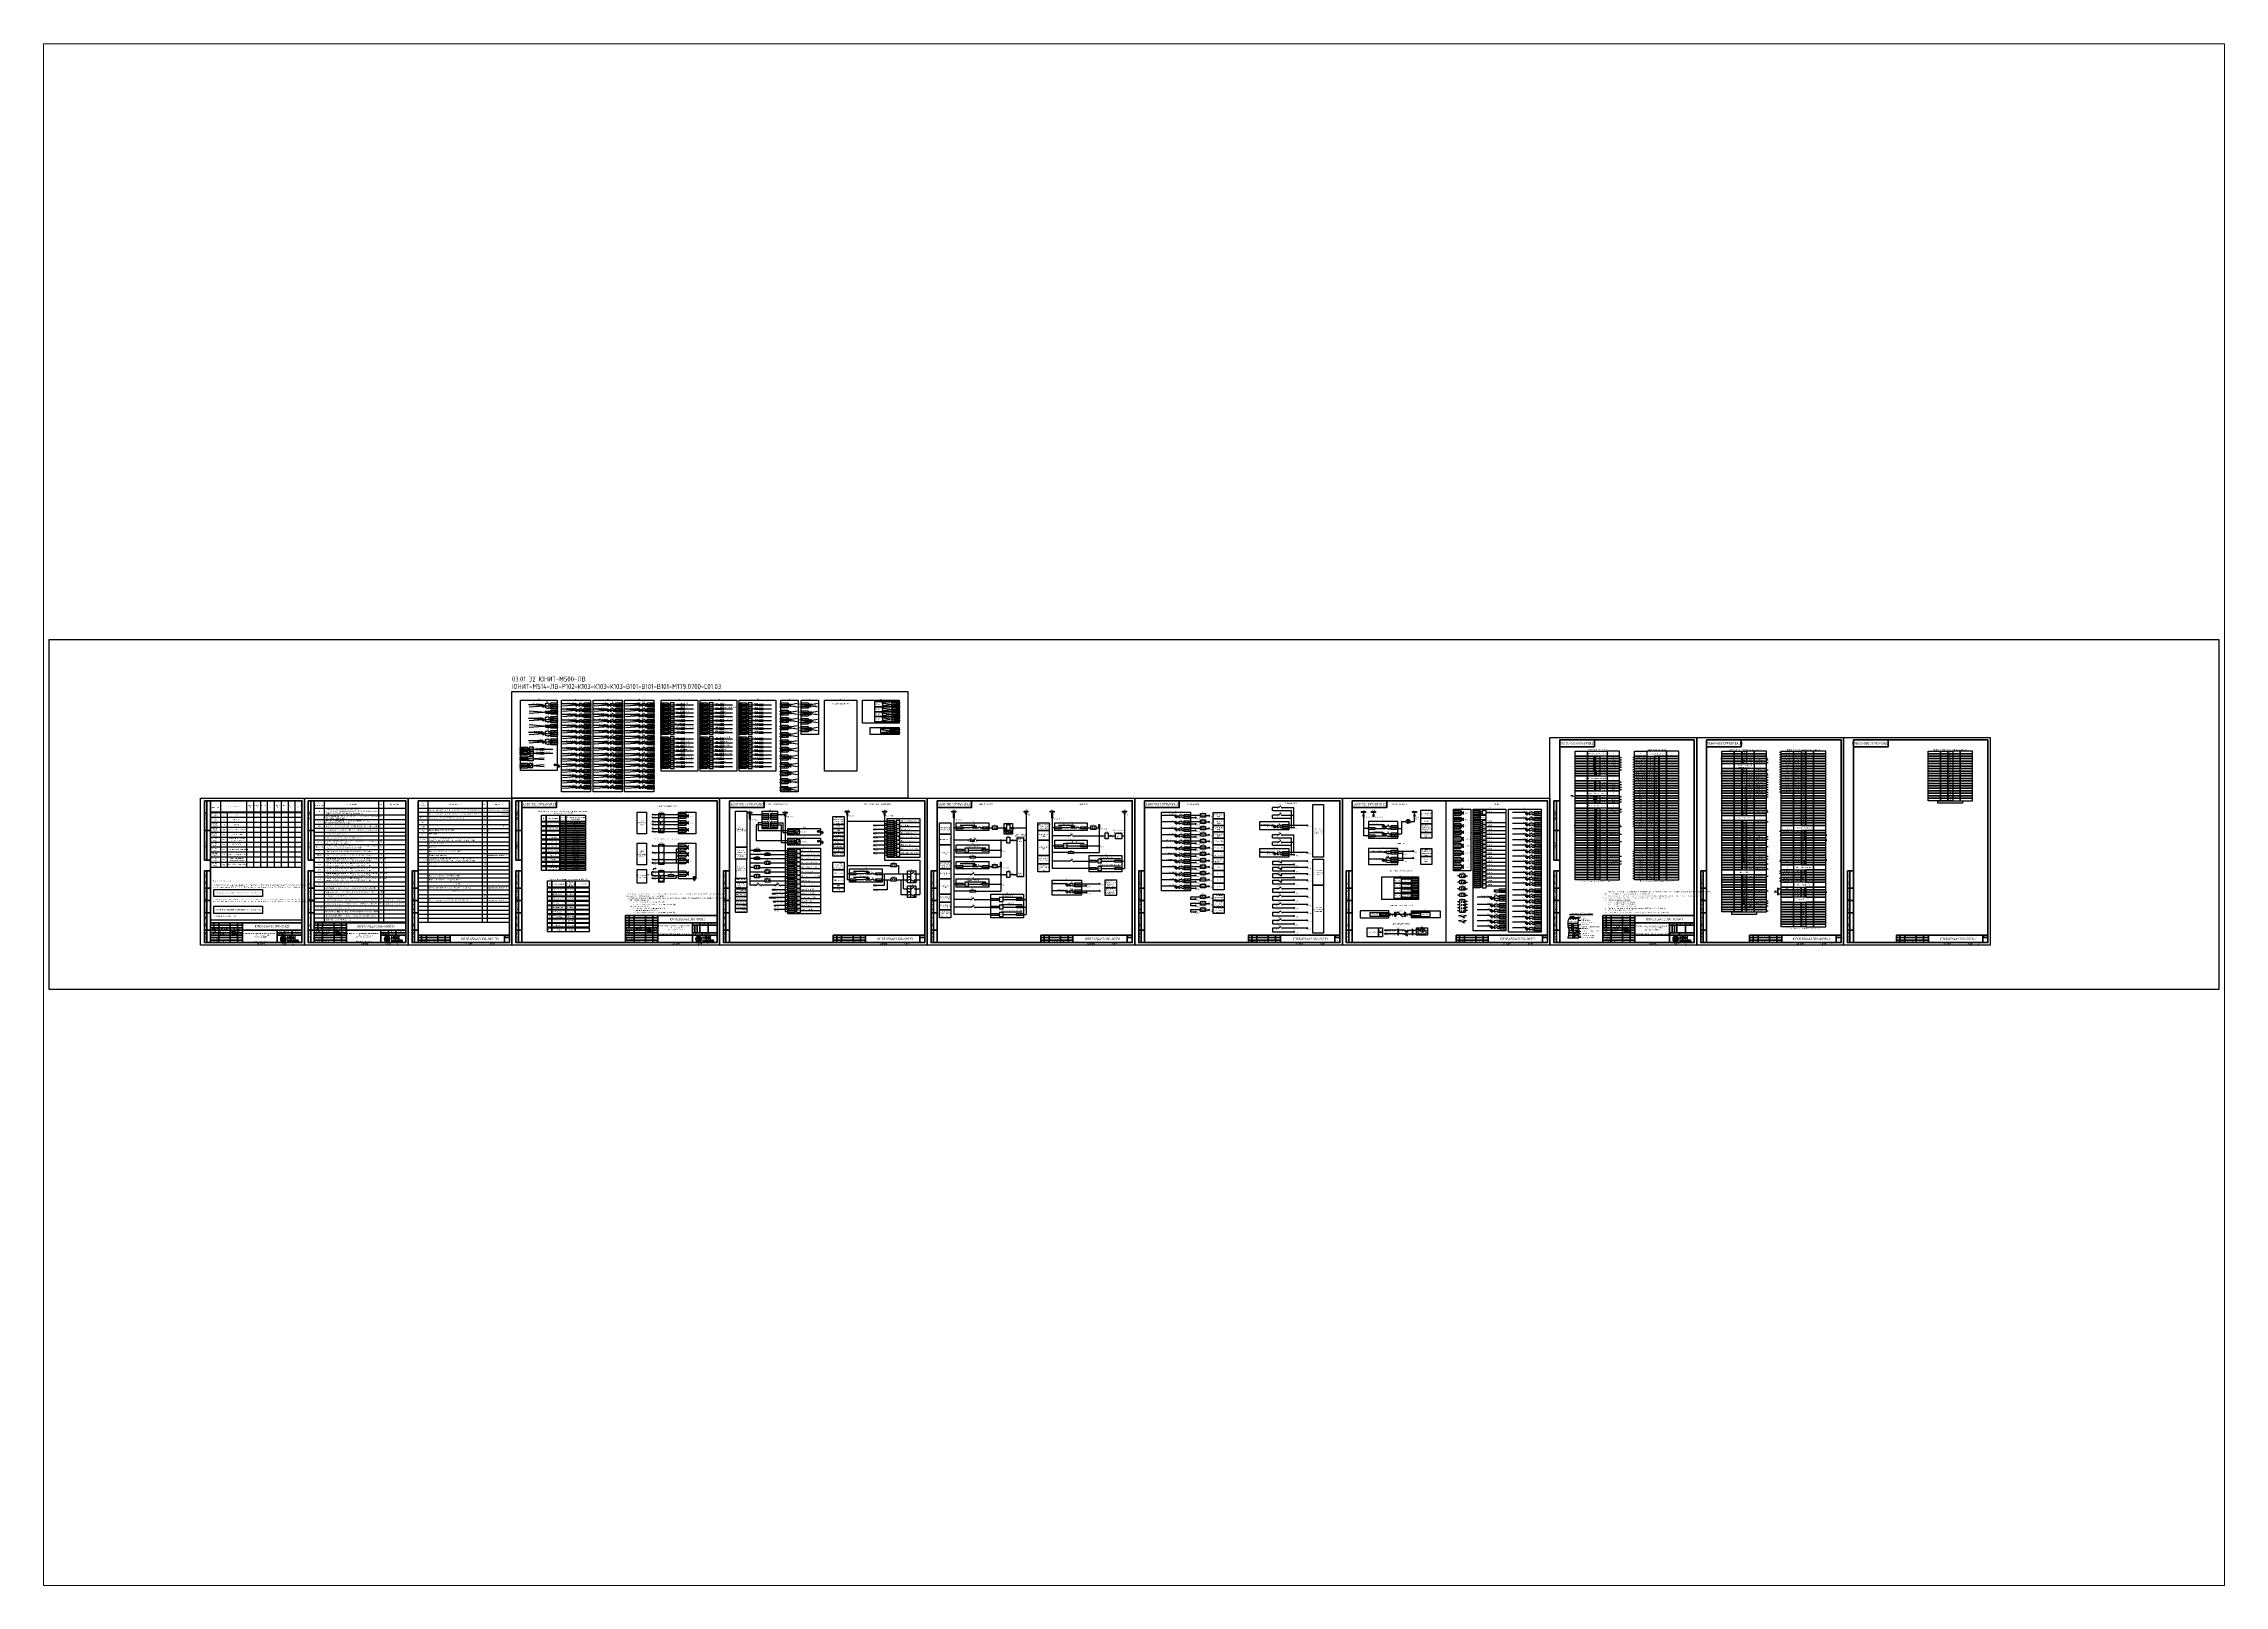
# Paper-space layout 'Лист2' of a CAD drawing. Header units: millimetres. Extents: x 30 to 267, y 21 to 189.
# The model-space entities are those that its viewports show. They can reach past a viewport. Long polylines and large blocks are cut down to what shows.
import ezdxf

# ---------------------------------------------------------------- set-up
doc = ezdxf.new("R2010")
doc.units = ezdxf.units.MM
doc.styles.add('Gost_type_A', font='GOST_A.TTF')

# ---------------------------------------------------------------- blocks, each defined once
blk = doc.blocks.new('POINT')
at = {"const_width": 0.75}
blk.add_lwpolyline([(-0.375, 0, 1), (0.375, 0, 1)], format="xyb", close=True, dxfattribs=at)
blk = doc.blocks.new('Штамп угловой верхний')
at = {"lineweight": 50}
blk.add_lwpolyline([(0, 0), (70, 0), (70, -14), (0, -14)], close=True, dxfattribs=at)
blk = doc.blocks.new('Формат_А3')
blk.add_lwpolyline([(-420, 297), (0, 297), (0, 0), (-420, 0)], close=True)
at = {"lineweight": 50}
blk.add_lwpolyline([(-400, 292), (-5, 292), (-5, 5), (-400, 5)], close=True, dxfattribs=at)
blk = doc.blocks.new('Штамп левый верхний')
at = {"lineweight": 50}
for points in [[(-12, 0), (-7, 0), (-7, -60), (-12, -60)], [(-7, 0), (0, 0), (0, -60), (-7, -60)], [(-12, -60), (-7, -60), (-7, -120), (-12, -120)], [(-7, -60), (0, -60), (0, -120), (-7, -120)]]:
    blk.add_lwpolyline(points, close=True, dxfattribs=at)
at = {"char_height": 2.5, "width": 60, "attachment_point": 5, "rotation": 90, "style": 'Gost_type_A'}
for s, insert in [('Перв. примен.', (-9.5, -30)), ('Справ. №', (-9.5, -90))]:
    blk.add_mtext(s, dxfattribs=dict(at, insert=insert))
blk = doc.blocks.new('Штамп левый нижний')
at = {"lineweight": 50}
for points in [[(-12, 145), (-7, 145), (-7, 110), (-12, 110)], [(-7, 145), (0, 145), (0, 110), (-7, 110)], [(-12, 110), (-7, 110), (-7, 85), (-12, 85)], [(-7, 110), (0, 110), (0, 85), (-7, 85)], [(-12, 85), (-7, 85), (-7, 60), (-12, 60)], [(-12, 60), (-7, 60), (-7, 25), (-12, 25)], [(-7, 85), (0, 85), (0, 60), (-7, 60)], [(-7, 60), (0, 60), (0, 25), (-7, 25)], [(-12, 25), (-7, 25), (-7, 0), (-12, 0)], [(-7, 25), (0, 25), (0, 0), (-7, 0)]]:
    blk.add_lwpolyline(points, close=True, dxfattribs=at)
at = {"char_height": 2.5, "attachment_point": 5, "rotation": 90, "style": 'Gost_type_A'}
for s, insert, width in [('Подп. и дата', (-9.5, 127.5), 35), ('Инв. № дубл.', (-9.5, 97.5), 25), ('Подп. и дата', (-9.5, 42.5), 35), ('Взам. инв. №', (-9.5, 72.5), 25), ('Инв. N подл.', (-9.5, 12.5), 25)]:
    blk.add_mtext(s, dxfattribs=dict(at, insert=insert, width=width))
blk = doc.blocks.new('*U15')
at = {"lineweight": 0, "true_color": 0x00cb62}
h = blk.add_hatch(color=112, dxfattribs=at)
h.dxf.hatch_style = 1
edge = h.paths.add_edge_path()
edge.add_spline(control_points=[(-12.5, 6.1), (-15.9, 6.1), (-18.6, 3.3), (-18.6, 0)], knot_values=[1, 1, 1, 1, 2, 2, 2, 2], degree=3, periodic=0)
edge.add_spline(control_points=[(-18.6, 0), (-18.6, -3.4), (-15.9, -6.2), (-12.5, -6.2)], knot_values=[0, 0, 0, 0, 1, 1, 1, 1], degree=3, periodic=0)
edge.add_spline(control_points=[(-12.5, -6.2), (-9.1, -6.2), (-6.3, -3.4), (-6.3, 0)], knot_values=[3, 3, 3, 3, 4, 4, 4, 4], degree=3, periodic=0)
edge.add_spline(control_points=[(-6.3, 0), (-6.3, 3.3), (-9.1, 6.1), (-12.5, 6.1)], knot_values=[2, 2, 2, 2, 3, 3, 3, 3], degree=3, periodic=0)
edge = h.paths.add_edge_path(flags=16)
edge.add_spline(control_points=[(-18.2, 0), (-18.2, 3.2), (-15.7, 6), (-12.5, 6)], knot_values=[0, 0, 0, 0, 1, 1, 1, 1], degree=3, periodic=0)
edge.add_spline(control_points=[(-12.5, 6), (-9.2, 6), (-6.7, 3.2), (-6.7, 0)], knot_values=[3, 3, 3, 3, 4, 4, 4, 4], degree=3, periodic=0)
edge.add_spline(control_points=[(-6.7, 0), (-6.7, -3.3), (-9.2, -5.8), (-12.5, -5.8)], knot_values=[2, 2, 2, 2, 3, 3, 3, 3], degree=3, periodic=0)
edge.add_spline(control_points=[(-12.5, -5.8), (-15.7, -5.8), (-18.2, -3.3), (-18.2, 0)], knot_values=[1, 1, 1, 1, 2, 2, 2, 2], degree=3, periodic=0)
h = blk.add_hatch(color=112, dxfattribs=at)
h.dxf.hatch_style = 1
edge = h.paths.add_edge_path()
edge.add_spline(control_points=[(-12.5, 5.5), (-15.7, 5.5), (-18.2, 3), (-18.2, 0)], knot_values=[1, 1, 1, 1, 2, 2, 2, 2], degree=3, periodic=0)
edge.add_spline(control_points=[(-18.2, 0), (-18.2, -3.1), (-15.7, -5.6), (-12.5, -5.6)], knot_values=[0, 0, 0, 0, 1, 1, 1, 1], degree=3, periodic=0)
edge.add_spline(control_points=[(-12.5, -5.6), (-9.3, -5.6), (-6.7, -3.1), (-6.7, 0)], knot_values=[3, 3, 3, 3, 4, 4, 4, 4], degree=3, periodic=0)
edge.add_spline(control_points=[(-6.7, 0), (-6.7, 3), (-9.3, 5.5), (-12.5, 5.5)], knot_values=[2, 2, 2, 2, 3, 3, 3, 3], degree=3, periodic=0)
edge = h.paths.add_edge_path(flags=16)
edge.add_spline(control_points=[(-17.9, 0), (-17.9, 2.9), (-15.5, 5.4), (-12.5, 5.4)], knot_values=[0, 0, 0, 0, 1, 1, 1, 1], degree=3, periodic=0)
edge.add_spline(control_points=[(-12.5, 5.4), (-9.4, 5.4), (-7.1, 2.9), (-7.1, 0)], knot_values=[3, 3, 3, 3, 4, 4, 4, 4], degree=3, periodic=0)
edge.add_spline(control_points=[(-7.1, 0), (-7.1, -3), (-9.4, -5.3), (-12.5, -5.3)], knot_values=[2, 2, 2, 2, 3, 3, 3, 3], degree=3, periodic=0)
edge.add_spline(control_points=[(-12.5, -5.3), (-15.5, -5.3), (-17.9, -3), (-17.9, 0)], knot_values=[1, 1, 1, 1, 2, 2, 2, 2], degree=3, periodic=0)
h = blk.add_hatch(color=112, dxfattribs=at)
h.dxf.hatch_style = 1
edge = h.paths.add_edge_path()
edge.add_spline(control_points=[(-17.9, 0), (-17.9, -2.8), (-15.5, -5), (-12.5, -5)], knot_values=[0, 0, 0, 0, 1, 1, 1, 1], degree=3, periodic=0)
edge.add_spline(control_points=[(-12.5, -5), (-9.5, -5), (-7.1, -2.8), (-7.1, 0)], knot_values=[3, 3, 3, 3, 4, 4, 4, 4], degree=3, periodic=0)
edge.add_spline(control_points=[(-7.1, 0), (-7.1, 2.7), (-9.5, 4.9), (-12.5, 4.9)], knot_values=[2, 2, 2, 2, 3, 3, 3, 3], degree=3, periodic=0)
edge.add_spline(control_points=[(-12.5, 4.9), (-15.5, 4.9), (-17.9, 2.7), (-17.9, 0)], knot_values=[1, 1, 1, 1, 2, 2, 2, 2], degree=3, periodic=0)
edge = h.paths.add_edge_path(flags=16)
edge.add_spline(control_points=[(-17.5, 0), (-17.5, 2.6), (-15.3, 4.8), (-12.5, 4.8)], knot_values=[0, 0, 0, 0, 1, 1, 1, 1], degree=3, periodic=0)
edge.add_spline(control_points=[(-12.5, 4.8), (-9.6, 4.8), (-7.4, 2.6), (-7.4, 0)], knot_values=[3, 3, 3, 3, 4, 4, 4, 4], degree=3, periodic=0)
edge.add_spline(control_points=[(-7.4, 0), (-7.4, -2.7), (-9.6, -4.7), (-12.5, -4.7)], knot_values=[2, 2, 2, 2, 3, 3, 3, 3], degree=3, periodic=0)
edge.add_spline(control_points=[(-12.5, -4.7), (-15.3, -4.7), (-17.5, -2.7), (-17.5, 0)], knot_values=[1, 1, 1, 1, 2, 2, 2, 2], degree=3, periodic=0)
h = blk.add_hatch(color=112, dxfattribs=at)
h.dxf.hatch_style = 1
edge = h.paths.add_edge_path()
edge.add_spline(control_points=[(-7.4, 0), (-7.4, 0.3), (-7.5, 0.6), (-7.5, 0.9)], knot_values=[3, 3, 3, 3, 3.12466, 3.12466, 3.12466, 3.12466], degree=3, periodic=0)
edge.add_spline(control_points=[(-7.5, 0.9), (-8, 2.9), (-10.1, 4.4), (-12.5, 4.4)], knot_values=[2, 2, 2, 2, 2.864772, 2.864772, 2.864772, 2.864772], degree=3, periodic=0)
edge.add_spline(control_points=[(-12.5, 4.4), (-14.9, 4.4), (-16.9, 2.9), (-17.4, 0.9)], knot_values=[1.135231, 1.135231, 1.135231, 1.135231, 2, 2, 2, 2], degree=3, periodic=0)
edge.add_spline(control_points=[(-17.4, 0.9), (-17.5, 0.6), (-17.5, 0.3), (-17.5, 0)], knot_values=[0.875337, 0.875337, 0.875337, 0.875337, 1, 1, 1, 1], degree=3, periodic=0)
edge.add_spline(control_points=[(-17.5, 0), (-17.5, -0.4), (-17.5, -0.7), (-17.4, -1.1)], knot_values=[1, 1, 1, 1, 1.132178, 1.132178, 1.132178, 1.132178], degree=3, periodic=0)
edge.add_spline(control_points=[(-17.4, -1.1), (-16.9, -3), (-14.9, -4.5), (-12.5, -4.5)], knot_values=[0, 0, 0, 0, 0.858028, 0.858028, 0.858028, 0.858028], degree=3, periodic=0)
edge.add_spline(control_points=[(-12.5, -4.5), (-10.1, -4.5), (-8.1, -3), (-7.6, -1.1)], knot_values=[3.141968, 3.141968, 3.141968, 3.141968, 4, 4, 4, 4], degree=3, periodic=0)
edge.add_spline(control_points=[(-7.6, -1.1), (-7.5, -0.7), (-7.4, -0.4), (-7.4, 0)], knot_values=[2.867825, 2.867825, 2.867825, 2.867825, 3, 3, 3, 3], degree=3, periodic=0)
edge = h.paths.add_edge_path(flags=16)
edge.add_spline(control_points=[(-17.2, 0), (-17.2, 0.2), (-17.1, 0.5), (-17.1, 0.8)], knot_values=[1, 1, 1, 1, 1.132889, 1.132889, 1.132889, 1.132889], degree=3, periodic=0)
edge.add_spline(control_points=[(-17.1, 0.8), (-16.6, 2.7), (-14.8, 4.2), (-12.5, 4.2)], knot_values=[0, 0, 0, 0, 0.878882, 0.878882, 0.878882, 0.878882], degree=3, periodic=0)
edge.add_spline(control_points=[(-12.5, 4.2), (-10.1, 4.2), (-8.3, 2.7), (-7.9, 0.8)], knot_values=[3.121118, 3.121118, 3.121118, 3.121118, 4, 4, 4, 4], degree=3, periodic=0)
edge.add_spline(control_points=[(-7.9, 0.8), (-7.8, 0.5), (-7.8, 0.2), (-7.8, 0)], knot_values=[2.867111, 2.867111, 2.867111, 2.867111, 3, 3, 3, 3], degree=3, periodic=0)
edge.add_spline(control_points=[(-7.8, 0), (-7.8, -0.3), (-7.8, -0.6), (-7.9, -0.9)], knot_values=[3, 3, 3, 3, 3.139265, 3.139265, 3.139265, 3.139265], degree=3, periodic=0)
edge.add_spline(control_points=[(-7.9, -0.9), (-8.3, -2.8), (-10.2, -4.1), (-12.5, -4.1), (-14.8, -4.1), (-16.6, -2.8), (-17, -0.9)], knot_values=[1.128324, 1.128324, 1.128324, 1.128324, 2, 2, 2, 2.871676, 2.871676, 2.871676, 2.871676], degree=3, periodic=0)
edge.add_spline(control_points=[(-17, -0.9), (-17.1, -0.6), (-17.2, -0.3), (-17.2, 0)], knot_values=[0.860735, 0.860735, 0.860735, 0.860735, 1, 1, 1, 1], degree=3, periodic=0)
edge = h.paths.add_edge_path(flags=0)
edge.add_spline(control_points=[(-16.8, 0), (-16.8, 0.2), (-16.8, 0.4), (-16.7, 0.6)], knot_values=[1, 1, 1, 1, 1.129952, 1.129952, 1.129952, 1.129952], degree=3, periodic=0)
edge.add_spline(control_points=[(-16.7, 0.6), (-16.3, 2.3), (-14.6, 3.7), (-12.5, 3.7)], knot_values=[0, 0, 0, 0, 0.883348, 0.883348, 0.883348, 0.883348], degree=3, periodic=0)
edge.add_spline(control_points=[(-12.5, 3.7), (-10.3, 3.7), (-8.6, 2.3), (-8.2, 0.6)], knot_values=[3.11667, 3.11667, 3.11667, 3.11667, 4, 4, 4, 4], degree=3, periodic=0)
edge.add_spline(control_points=[(-8.2, 0.6), (-8.2, 0.4), (-8.1, 0.2), (-8.1, 0)], knot_values=[2.870028, 2.870028, 2.870028, 2.870028, 3, 3, 3, 3], degree=3, periodic=0)
edge.add_spline(control_points=[(-8.1, 0), (-8.1, -0.3), (-8.2, -0.5), (-8.2, -0.8)], knot_values=[3, 3, 3, 3, 3.135947, 3.135947, 3.135947, 3.135947], degree=3, periodic=0)
edge.add_spline(control_points=[(-8.2, -0.8), (-8.6, -2.4), (-10.3, -3.5), (-12.5, -3.5)], knot_values=[2, 2, 2, 2, 2.876458, 2.876458, 2.876458, 2.876458], degree=3, periodic=0)
edge.add_spline(control_points=[(-12.5, -3.5), (-14.6, -3.5), (-16.3, -2.4), (-16.7, -0.8)], knot_values=[1.12352, 1.12352, 1.12352, 1.12352, 2, 2, 2, 2], degree=3, periodic=0)
edge.add_spline(control_points=[(-16.7, -0.8), (-16.8, -0.5), (-16.8, -0.3), (-16.8, 0)], knot_values=[0.864077, 0.864077, 0.864077, 0.864077, 1, 1, 1, 1], degree=3, periodic=0)
edge = h.paths.add_edge_path(flags=0)
edge.add_spline(control_points=[(-16.4, 0), (-16.4, 0.1), (-16.4, 0.3), (-16.4, 0.5)], knot_values=[1, 1, 1, 1, 1.126377, 1.126377, 1.126377, 1.126377], degree=3, periodic=0)
edge.add_spline(control_points=[(-16.4, 0.5), (-16, 1.9), (-14.5, 3.1), (-12.5, 3.1)], knot_values=[0, 0, 0, 0, 0.888928, 0.888928, 0.888928, 0.888928], degree=3, periodic=0)
edge.add_spline(control_points=[(-12.5, 3.1), (-10.5, 3.1), (-8.9, 1.9), (-8.6, 0.5)], knot_values=[3.111075, 3.111075, 3.111075, 3.111075, 4, 4, 4, 4], degree=3, periodic=0)
edge.add_spline(control_points=[(-8.6, 0.5), (-8.5, 0.3), (-8.5, 0.1), (-8.5, 0)], knot_values=[2.87362, 2.87362, 2.87362, 2.87362, 3, 3, 3, 3], degree=3, periodic=0)
edge.add_spline(control_points=[(-8.5, 0), (-8.5, -0.2), (-8.5, -0.4), (-8.6, -0.6)], knot_values=[3, 3, 3, 3, 3.131788, 3.131788, 3.131788, 3.131788], degree=3, periodic=0)
edge.add_spline(control_points=[(-8.6, -0.6), (-8.9, -2), (-10.5, -3), (-12.5, -3)], knot_values=[2, 2, 2, 2, 2.882553, 2.882553, 2.882553, 2.882553], degree=3, periodic=0)
edge.add_spline(control_points=[(-12.5, -3), (-14.5, -3), (-16, -2), (-16.3, -0.6)], knot_values=[1.117444, 1.117444, 1.117444, 1.117444, 2, 2, 2, 2], degree=3, periodic=0)
edge.add_spline(control_points=[(-16.3, -0.6), (-16.4, -0.4), (-16.4, -0.2), (-16.4, 0)], knot_values=[0.868215, 0.868215, 0.868215, 0.868215, 1, 1, 1, 1], degree=3, periodic=0)
edge = h.paths.add_edge_path(flags=0)
edge.add_spline(control_points=[(-16, -0.5), (-16, -0.3), (-16.1, -0.2), (-16.1, 0), (-16.1, 0.1), (-16, 0.2), (-16, 0.4)], knot_values=[0.873534, 0.873534, 0.873534, 0.873534, 1, 1, 1, 1.12176, 1.12176, 1.12176, 1.12176], degree=3, periodic=0)
edge.add_spline(control_points=[(-16, 0.4), (-15.7, 1.5), (-14.3, 2.5), (-12.5, 2.5), (-10.6, 2.5), (-9.2, 1.5), (-8.9, 0.4)], knot_values=[3.103684, 3.103684, 3.103684, 3.103684, 3.999991, 3.999991, 3.999991, 4.896306, 4.896306, 4.896306, 4.896306], degree=3, periodic=0)
edge.add_spline(control_points=[(-8.9, 0.4), (-8.9, 0.2), (-8.9, 0.1), (-8.9, 0), (-8.9, -0.2), (-8.9, -0.3), (-8.9, -0.5)], knot_values=[2.878251, 2.878251, 2.878251, 2.878251, 3, 3, 3, 3.126453, 3.126453, 3.126453, 3.126453], degree=3, periodic=0)
edge.add_spline(control_points=[(-8.9, -0.5), (-9.2, -1.6), (-10.6, -2.4), (-12.5, -2.4), (-14.3, -2.4), (-15.7, -1.6), (-16, -0.5)], knot_values=[1.109435, 1.109435, 1.109435, 1.109435, 2.000012, 2.000012, 2.000012, 2.890577, 2.890577, 2.890577, 2.890577], degree=3, periodic=0)
edge = h.paths.add_edge_path(flags=0)
edge.add_spline(control_points=[(-15.7, 0), (-15.7, 0.1), (-15.7, 0.2), (-15.6, 0.3)], knot_values=[1, 1, 1, 1, 1.121318, 1.121318, 1.121318, 1.121318], degree=3, periodic=0)
edge.add_spline(control_points=[(-15.6, 0.3), (-15.4, 1.2), (-14.1, 1.9), (-12.5, 1.9)], knot_values=[0, 0, 0, 0, 0.9007, 0.9007, 0.9007, 0.9007], degree=3, periodic=0)
edge.add_spline(control_points=[(-12.5, 1.9), (-10.8, 1.9), (-9.5, 1.2), (-9.3, 0.3)], knot_values=[3.099305, 3.099305, 3.099305, 3.099305, 4, 4, 4, 4], degree=3, periodic=0)
edge.add_spline(control_points=[(-9.3, 0.3), (-9.3, 0.2), (-9.2, 0.1), (-9.2, 0)], knot_values=[2.878676, 2.878676, 2.878676, 2.878676, 3, 3, 3, 3], degree=3, periodic=0)
edge.add_spline(control_points=[(-9.2, 0), (-9.2, -0.2), (-9.3, -0.3), (-9.3, -0.4)], knot_values=[3, 3, 3, 3, 3.126159, 3.126159, 3.126159, 3.126159], degree=3, periodic=0)
edge.add_spline(control_points=[(-9.3, -0.4), (-9.5, -1.2), (-10.8, -1.8), (-12.5, -1.8), (-14.1, -1.8), (-15.4, -1.2), (-15.6, -0.4)], knot_values=[1.105344, 1.105344, 1.105344, 1.105344, 1.999995, 1.999995, 1.999995, 2.89465, 2.89465, 2.89465, 2.89465], degree=3, periodic=0)
edge.add_spline(control_points=[(-15.6, -0.4), (-15.7, -0.3), (-15.7, -0.2), (-15.7, 0)], knot_values=[0.873848, 0.873848, 0.873848, 0.873848, 1, 1, 1, 1], degree=3, periodic=0)
edge = h.paths.add_edge_path(flags=0)
edge.add_spline(control_points=[(-15.3, 0), (-15.3, 0), (-15.3, 0.1), (-15.3, 0.2)], knot_values=[1, 1, 1, 1, 1.112633, 1.112633, 1.112633, 1.112633], degree=3, periodic=0)
edge.add_spline(control_points=[(-15.3, 0.2), (-15.1, 0.8), (-13.9, 1.4), (-12.5, 1.4)], knot_values=[0, 0, 0, 0, 0.904875, 0.904875, 0.904875, 0.904875], degree=3, periodic=0)
edge.add_spline(control_points=[(-12.5, 1.4), (-11, 1.4), (-9.9, 0.8), (-9.6, 0.2)], knot_values=[3.095133, 3.095133, 3.095133, 3.095133, 4, 4, 4, 4], degree=3, periodic=0)
edge.add_spline(control_points=[(-9.6, 0.2), (-9.6, 0.1), (-9.6, 0), (-9.6, 0)], knot_values=[2.887357, 2.887357, 2.887357, 2.887357, 3, 3, 3, 3], degree=3, periodic=0)
edge.add_spline(control_points=[(-9.6, 0), (-9.6, -0.1), (-9.6, -0.2), (-9.7, -0.3)], knot_values=[3, 3, 3, 3, 3.117814, 3.117814, 3.117814, 3.117814], degree=3, periodic=0)
edge.add_spline(control_points=[(-9.7, -0.3), (-9.9, -0.9), (-11, -1.2), (-12.5, -1.2)], knot_values=[2, 2, 2, 2, 2.897768, 2.897768, 2.897768, 2.897768], degree=3, periodic=0)
edge.add_spline(control_points=[(-12.5, -1.2), (-13.9, -1.2), (-15.1, -0.9), (-15.3, -0.3)], knot_values=[1.102221, 1.102221, 1.102221, 1.102221, 2, 2, 2, 2], degree=3, periodic=0)
edge.add_spline(control_points=[(-15.3, -0.3), (-15.3, -0.2), (-15.3, -0.1), (-15.3, 0)], knot_values=[0.882198, 0.882198, 0.882198, 0.882198, 1, 1, 1, 1], degree=3, periodic=0)
edge = h.paths.add_edge_path(flags=0)
edge.add_spline(control_points=[(-15, 0), (-15, 0), (-15, 0), (-14.9, 0)], knot_values=[0.901648, 0.901648, 0.901648, 0.901648, 1, 1, 1, 1], degree=3, periodic=0)
edge.add_spline(control_points=[(-14.9, 0), (-14.8, 0.4), (-13.9, 0.8), (-12.5, 0.8)], knot_values=[0, 0, 0, 0, 0.912829, 0.912829, 0.912829, 0.912829], degree=3, periodic=0)
edge.add_spline(control_points=[(-12.5, 0.8), (-11.1, 0.8), (-10.2, 0.4), (-10, 0)], knot_values=[3.087219, 3.087219, 3.087219, 3.087219, 4, 4, 4, 4], degree=3, periodic=0)
edge.add_spline(control_points=[(-10, 0), (-10, 0), (-10, 0), (-10, 0)], knot_values=[3, 3, 3, 3, 3.098413, 3.098413, 3.098413, 3.098413], degree=3, periodic=0)
edge.add_spline(control_points=[(-10, 0), (-10, -0.1), (-10, -0.1), (-10, -0.1)], knot_values=[2.896056, 2.896056, 2.896056, 2.896056, 3, 3, 3, 3], degree=3, periodic=0)
edge.add_spline(control_points=[(-10, -0.1), (-10.2, -0.4), (-11.1, -0.7), (-12.5, -0.7)], knot_values=[2, 2, 2, 2, 2.903474, 2.903474, 2.903474, 2.903474], degree=3, periodic=0)
edge.add_spline(control_points=[(-12.5, -0.7), (-13.8, -0.7), (-14.8, -0.4), (-14.9, -0.1)], knot_values=[1.096469, 1.096469, 1.096469, 1.096469, 2, 2, 2, 2], degree=3, periodic=0)
edge.add_spline(control_points=[(-14.9, -0.1), (-15, -0.1), (-15, -0.1), (-15, 0)], knot_values=[1, 1, 1, 1, 1.103878, 1.103878, 1.103878, 1.103878], degree=3, periodic=0)
edge = h.paths.add_edge_path(flags=0)
edge.add_spline(control_points=[(-14.6, 0), (-14.6, 0), (-13.3, 0.1), (-12.5, 0.1)], knot_values=[1, 1, 1, 1, 2, 2, 2, 2], degree=3, periodic=0)
edge.add_spline(control_points=[(-12.5, 0.1), (-11.7, 0.1), (-10.4, 0), (-10.4, 0)], knot_values=[2, 2, 2, 2, 3, 3, 3, 3], degree=3, periodic=0)
edge.add_spline(control_points=[(-10.4, 0), (-10.4, -0.1), (-11.7, -0.2), (-12.5, -0.2)], knot_values=[3, 3, 3, 3, 4, 4, 4, 4], degree=3, periodic=0)
edge.add_spline(control_points=[(-12.5, -0.2), (-13.3, -0.2), (-14.6, -0.1), (-14.6, 0)], knot_values=[0, 0, 0, 0, 1, 1, 1, 1], degree=3, periodic=0)
h = blk.add_hatch(color=112, dxfattribs=at)
h.dxf.hatch_style = 1
edge = h.paths.add_edge_path()
edge.add_spline(control_points=[(-16.7, 0.6), (-16.3, 2.3), (-14.6, 3.7), (-12.5, 3.7)], knot_values=[0, 0, 0, 0, 0.883348, 0.883348, 0.883348, 0.883348], degree=3, periodic=0)
edge.add_spline(control_points=[(-12.5, 3.7), (-10.3, 3.7), (-8.6, 2.3), (-8.2, 0.6)], knot_values=[3.11667, 3.11667, 3.11667, 3.11667, 4, 4, 4, 4], degree=3, periodic=0)
edge.add_spline(control_points=[(-8.2, 0.6), (-8.2, 0.4), (-8.1, 0.2), (-8.1, 0)], knot_values=[2.870028, 2.870028, 2.870028, 2.870028, 3, 3, 3, 3], degree=3, periodic=0)
edge.add_spline(control_points=[(-8.1, 0), (-8.1, -0.3), (-8.2, -0.5), (-8.2, -0.8)], knot_values=[3, 3, 3, 3, 3.135947, 3.135947, 3.135947, 3.135947], degree=3, periodic=0)
edge.add_spline(control_points=[(-8.2, -0.8), (-8.6, -2.4), (-10.3, -3.5), (-12.5, -3.5)], knot_values=[2, 2, 2, 2, 2.876458, 2.876458, 2.876458, 2.876458], degree=3, periodic=0)
edge.add_spline(control_points=[(-12.5, -3.5), (-13.9, -3.5), (-15.1, -3.1), (-15.8, -2.3)], knot_values=[1.431996, 1.431996, 1.431996, 1.431996, 2, 2, 2, 2], degree=3, periodic=0)
edge.add_line((-15.8, -2.3), (-16.1, -2.5))
edge.add_spline(control_points=[(-16.1, -2.5), (-15.3, -3.3), (-13.9, -3.9), (-12.5, -3.9)], knot_values=[0, 0, 0, 0, 0.570003, 0.570003, 0.570003, 0.570003], degree=3, periodic=0)
edge.add_spline(control_points=[(-12.5, -3.9), (-10.2, -3.9), (-8.4, -2.6), (-7.9, -0.9)], knot_values=[3.139265, 3.139265, 3.139265, 3.139265, 4, 4, 4, 4], degree=3, periodic=0)
edge.add_spline(control_points=[(-7.9, -0.9), (-7.8, -0.6), (-7.8, -0.3), (-7.8, 0), (-7.8, 0.2), (-7.8, 0.5), (-7.9, 0.8)], knot_values=[2.871676, 2.871676, 2.871676, 2.871676, 3, 3, 3, 3.121118, 3.121118, 3.121118, 3.121118], degree=3, periodic=0)
edge.add_spline(control_points=[(-7.9, 0.8), (-8.3, 2.5), (-10.2, 3.8), (-12.5, 3.8)], knot_values=[2, 2, 2, 2, 2.867111, 2.867111, 2.867111, 2.867111], degree=3, periodic=0)
edge.add_spline(control_points=[(-12.5, 3.8), (-14.7, 3.8), (-16.6, 2.5), (-17.1, 0.8)], knot_values=[1.132889, 1.132889, 1.132889, 1.132889, 2, 2, 2, 2], degree=3, periodic=0)
edge.add_spline(control_points=[(-17.1, 0.8), (-17.1, 0.5), (-17.1, 0.2), (-17.1, 0), (-17.1, -0.3), (-17.1, -0.6), (-17, -0.9)], knot_values=[0.878882, 0.878882, 0.878882, 0.878882, 1, 1, 1, 1.128324, 1.128324, 1.128324, 1.128324], degree=3, periodic=0)
edge.add_spline(control_points=[(-17, -0.9), (-16.9, -1.5), (-16.6, -2), (-16.1, -2.5)], knot_values=[0.570003, 0.570003, 0.570003, 0.570003, 0.860735, 0.860735, 0.860735, 0.860735], degree=3, periodic=0)
edge.add_line((-16.1, -2.5), (-15.8, -2.3))
edge.add_spline(control_points=[(-15.8, -2.3), (-16.3, -1.8), (-16.6, -1.3), (-16.7, -0.8)], knot_values=[1.12352, 1.12352, 1.12352, 1.12352, 1.431996, 1.431996, 1.431996, 1.431996], degree=3, periodic=0)
edge.add_spline(control_points=[(-16.7, -0.8), (-16.8, -0.5), (-16.8, -0.3), (-16.8, 0)], knot_values=[0.864077, 0.864077, 0.864077, 0.864077, 1, 1, 1, 1], degree=3, periodic=0)
edge.add_spline(control_points=[(-16.8, 0), (-16.8, 0.2), (-16.8, 0.4), (-16.7, 0.6)], knot_values=[1, 1, 1, 1, 1.129952, 1.129952, 1.129952, 1.129952], degree=3, periodic=0)
h = blk.add_hatch(color=112, dxfattribs=at)
h.dxf.hatch_style = 1
edge = h.paths.add_edge_path()
edge.add_spline(control_points=[(-16.8, 0), (-16.8, -0.3), (-16.7, -0.5), (-16.7, -0.8)], knot_values=[1, 1, 1, 1, 1.12352, 1.12352, 1.12352, 1.12352], degree=3, periodic=0)
edge.add_spline(control_points=[(-16.7, -0.8), (-16.3, -2.2), (-14.5, -3.3), (-12.5, -3.3)], knot_values=[0, 0, 0, 0, 0.864077, 0.864077, 0.864077, 0.864077], degree=3, periodic=0)
edge.add_spline(control_points=[(-12.5, -3.3), (-10.4, -3.3), (-8.7, -2.2), (-8.2, -0.8)], knot_values=[3.135947, 3.135947, 3.135947, 3.135947, 4, 4, 4, 4], degree=3, periodic=0)
edge.add_spline(control_points=[(-8.2, -0.8), (-8.2, -0.5), (-8.2, -0.3), (-8.2, 0)], knot_values=[2.876458, 2.876458, 2.876458, 2.876458, 3, 3, 3, 3], degree=3, periodic=0)
edge.add_spline(control_points=[(-8.2, 0), (-8.2, 0.2), (-8.2, 0.4), (-8.2, 0.6)], knot_values=[3, 3, 3, 3, 3.11667, 3.11667, 3.11667, 3.11667], degree=3, periodic=0)
edge.add_spline(control_points=[(-8.2, 0.6), (-8.7, 2.1), (-10.4, 3.2), (-12.5, 3.2)], knot_values=[2, 2, 2, 2, 2.870028, 2.870028, 2.870028, 2.870028], degree=3, periodic=0)
edge.add_spline(control_points=[(-12.5, 3.2), (-14.5, 3.2), (-16.3, 2.1), (-16.7, 0.6)], knot_values=[1.129952, 1.129952, 1.129952, 1.129952, 2, 2, 2, 2], degree=3, periodic=0)
edge.add_spline(control_points=[(-16.7, 0.6), (-16.8, 0.4), (-16.8, 0.2), (-16.8, 0)], knot_values=[0.883348, 0.883348, 0.883348, 0.883348, 1, 1, 1, 1], degree=3, periodic=0)
edge = h.paths.add_edge_path(flags=16)
edge.add_spline(control_points=[(-16.4, 0), (-16.4, 0.1), (-16.4, 0.3), (-16.4, 0.5)], knot_values=[1, 1, 1, 1, 1.126377, 1.126377, 1.126377, 1.126377], degree=3, periodic=0)
edge.add_spline(control_points=[(-16.4, 0.5), (-16, 1.9), (-14.5, 3.1), (-12.5, 3.1)], knot_values=[0, 0, 0, 0, 0.888928, 0.888928, 0.888928, 0.888928], degree=3, periodic=0)
edge.add_spline(control_points=[(-12.5, 3.1), (-10.5, 3.1), (-8.9, 1.9), (-8.6, 0.5)], knot_values=[3.111075, 3.111075, 3.111075, 3.111075, 4, 4, 4, 4], degree=3, periodic=0)
edge.add_spline(control_points=[(-8.6, 0.5), (-8.5, 0.3), (-8.5, 0.1), (-8.5, 0)], knot_values=[2.87362, 2.87362, 2.87362, 2.87362, 3, 3, 3, 3], degree=3, periodic=0)
edge.add_spline(control_points=[(-8.5, 0), (-8.5, -0.2), (-8.5, -0.4), (-8.6, -0.6)], knot_values=[3, 3, 3, 3, 3.131788, 3.131788, 3.131788, 3.131788], degree=3, periodic=0)
edge.add_spline(control_points=[(-8.6, -0.6), (-8.9, -2), (-10.5, -3), (-12.5, -3)], knot_values=[2, 2, 2, 2, 2.882553, 2.882553, 2.882553, 2.882553], degree=3, periodic=0)
edge.add_spline(control_points=[(-12.5, -3), (-14.5, -3), (-16, -2), (-16.3, -0.6)], knot_values=[1.117444, 1.117444, 1.117444, 1.117444, 2, 2, 2, 2], degree=3, periodic=0)
edge.add_spline(control_points=[(-16.3, -0.6), (-16.4, -0.4), (-16.4, -0.2), (-16.4, 0)], knot_values=[0.868215, 0.868215, 0.868215, 0.868215, 1, 1, 1, 1], degree=3, periodic=0)
edge = h.paths.add_edge_path(flags=0)
edge.add_spline(control_points=[(-16, -0.5), (-16, -0.3), (-16.1, -0.2), (-16.1, 0), (-16.1, 0.1), (-16, 0.2), (-16, 0.4)], knot_values=[0.873534, 0.873534, 0.873534, 0.873534, 1, 1, 1, 1.12176, 1.12176, 1.12176, 1.12176], degree=3, periodic=0)
edge.add_spline(control_points=[(-16, 0.4), (-15.7, 1.5), (-14.3, 2.5), (-12.5, 2.5), (-10.6, 2.5), (-9.2, 1.5), (-8.9, 0.4)], knot_values=[3.103684, 3.103684, 3.103684, 3.103684, 3.999991, 3.999991, 3.999991, 4.896306, 4.896306, 4.896306, 4.896306], degree=3, periodic=0)
edge.add_spline(control_points=[(-8.9, 0.4), (-8.9, 0.2), (-8.9, 0.1), (-8.9, 0), (-8.9, -0.2), (-8.9, -0.3), (-8.9, -0.5)], knot_values=[2.878251, 2.878251, 2.878251, 2.878251, 3, 3, 3, 3.126453, 3.126453, 3.126453, 3.126453], degree=3, periodic=0)
edge.add_spline(control_points=[(-8.9, -0.5), (-9.2, -1.6), (-10.6, -2.4), (-12.5, -2.4), (-14.3, -2.4), (-15.7, -1.6), (-16, -0.5)], knot_values=[1.109435, 1.109435, 1.109435, 1.109435, 2.000012, 2.000012, 2.000012, 2.890577, 2.890577, 2.890577, 2.890577], degree=3, periodic=0)
edge = h.paths.add_edge_path(flags=0)
edge.add_spline(control_points=[(-15.7, 0), (-15.7, 0.1), (-15.7, 0.2), (-15.6, 0.3)], knot_values=[1, 1, 1, 1, 1.121318, 1.121318, 1.121318, 1.121318], degree=3, periodic=0)
edge.add_spline(control_points=[(-15.6, 0.3), (-15.4, 1.2), (-14.1, 1.9), (-12.5, 1.9)], knot_values=[0, 0, 0, 0, 0.9007, 0.9007, 0.9007, 0.9007], degree=3, periodic=0)
edge.add_spline(control_points=[(-12.5, 1.9), (-10.8, 1.9), (-9.5, 1.2), (-9.3, 0.3)], knot_values=[3.099305, 3.099305, 3.099305, 3.099305, 4, 4, 4, 4], degree=3, periodic=0)
edge.add_spline(control_points=[(-9.3, 0.3), (-9.3, 0.2), (-9.2, 0.1), (-9.2, 0)], knot_values=[2.878676, 2.878676, 2.878676, 2.878676, 3, 3, 3, 3], degree=3, periodic=0)
edge.add_spline(control_points=[(-9.2, 0), (-9.2, -0.2), (-9.3, -0.3), (-9.3, -0.4)], knot_values=[3, 3, 3, 3, 3.126159, 3.126159, 3.126159, 3.126159], degree=3, periodic=0)
edge.add_spline(control_points=[(-9.3, -0.4), (-9.5, -1.2), (-10.8, -1.8), (-12.5, -1.8), (-14.1, -1.8), (-15.4, -1.2), (-15.6, -0.4)], knot_values=[1.105344, 1.105344, 1.105344, 1.105344, 1.999995, 1.999995, 1.999995, 2.89465, 2.89465, 2.89465, 2.89465], degree=3, periodic=0)
edge.add_spline(control_points=[(-15.6, -0.4), (-15.7, -0.3), (-15.7, -0.2), (-15.7, 0)], knot_values=[0.873848, 0.873848, 0.873848, 0.873848, 1, 1, 1, 1], degree=3, periodic=0)
edge = h.paths.add_edge_path(flags=0)
edge.add_spline(control_points=[(-15.3, 0.2), (-15.1, 0.8), (-13.9, 1.4), (-12.5, 1.4)], knot_values=[0, 0, 0, 0, 0.904875, 0.904875, 0.904875, 0.904875], degree=3, periodic=0)
edge.add_spline(control_points=[(-12.5, 1.4), (-11, 1.4), (-9.9, 0.8), (-9.6, 0.2)], knot_values=[3.095133, 3.095133, 3.095133, 3.095133, 4, 4, 4, 4], degree=3, periodic=0)
edge.add_spline(control_points=[(-9.6, 0.2), (-9.6, 0.1), (-9.6, 0), (-9.6, 0)], knot_values=[2.887357, 2.887357, 2.887357, 2.887357, 3, 3, 3, 3], degree=3, periodic=0)
edge.add_spline(control_points=[(-9.7, -0.3), (-9.6, -0.2), (-9.6, -0.1), (-9.6, 0)], knot_values=[3, 3, 3, 3, 3.117814, 3.117814, 3.117814, 3.117814], degree=3, periodic=0)
edge.add_spline(control_points=[(-9.7, -0.3), (-9.9, -0.9), (-11, -1.2), (-12.5, -1.2)], knot_values=[2, 2, 2, 2, 2.897768, 2.897768, 2.897768, 2.897768], degree=3, periodic=0)
edge.add_spline(control_points=[(-12.5, -1.2), (-13.9, -1.2), (-15.1, -0.9), (-15.3, -0.3)], knot_values=[1.102221, 1.102221, 1.102221, 1.102221, 2, 2, 2, 2], degree=3, periodic=0)
edge.add_spline(control_points=[(-15.3, 0), (-15.3, -0.1), (-15.3, -0.2), (-15.3, -0.3)], knot_values=[0.882198, 0.882198, 0.882198, 0.882198, 1, 1, 1, 1], degree=3, periodic=0)
edge.add_spline(control_points=[(-15.3, 0), (-15.3, 0), (-15.3, 0.1), (-15.3, 0.2)], knot_values=[1, 1, 1, 1, 1.112633, 1.112633, 1.112633, 1.112633], degree=3, periodic=0)
edge = h.paths.add_edge_path(flags=0)
edge.add_spline(control_points=[(-12.5, 0.4), (-13.3, 0.4), (-14.7, 0.3), (-14.9, 0)], knot_values=[0, 0, 0, 0, 0.901648, 0.901648, 0.901648, 0.901648], degree=3, periodic=0)
edge.add_spline(control_points=[(-14.9, 0), (-14.8, 0.4), (-13.9, 0.8), (-12.5, 0.8)], knot_values=[0, 0, 0, 0, 0.912829, 0.912829, 0.912829, 0.912829], degree=3, periodic=0)
edge.add_spline(control_points=[(-12.5, 0.8), (-11.1, 0.8), (-10.2, 0.4), (-10, 0)], knot_values=[3.087219, 3.087219, 3.087219, 3.087219, 4, 4, 4, 4], degree=3, periodic=0)
edge.add_spline(control_points=[(-10, 0), (-10, 0), (-10, 0), (-10, 0)], knot_values=[3, 3, 3, 3, 3.098413, 3.098413, 3.098413, 3.098413], degree=3, periodic=0)
edge.add_spline(control_points=[(-10, 0), (-10, -0.1), (-10, -0.1), (-10, -0.1)], knot_values=[2.896056, 2.896056, 2.896056, 2.896056, 3, 3, 3, 3], degree=3, periodic=0)
edge.add_spline(control_points=[(-12.5, -0.4), (-11.6, -0.4), (-10.3, -0.4), (-10, -0.1)], knot_values=[2, 2, 2, 2, 2.896056, 2.896056, 2.896056, 2.896056], degree=3, periodic=0)
edge.add_spline(control_points=[(-10, -0.1), (-10.2, -0.4), (-11.1, -0.7), (-12.5, -0.7)], knot_values=[2, 2, 2, 2, 2.903474, 2.903474, 2.903474, 2.903474], degree=3, periodic=0)
edge.add_spline(control_points=[(-12.5, -0.7), (-13.8, -0.7), (-14.8, -0.4), (-14.9, -0.1)], knot_values=[1.096469, 1.096469, 1.096469, 1.096469, 2, 2, 2, 2], degree=3, periodic=0)
edge.add_spline(control_points=[(-14.9, -0.1), (-15, -0.1), (-15, -0.1), (-15, 0)], knot_values=[1, 1, 1, 1, 1.103878, 1.103878, 1.103878, 1.103878], degree=3, periodic=0)
edge.add_spline(control_points=[(-15, 0), (-15, 0), (-15, 0), (-14.9, 0)], knot_values=[0.901648, 0.901648, 0.901648, 0.901648, 1, 1, 1, 1], degree=3, periodic=0)
edge = h.paths.add_edge_path(flags=0)
edge.add_spline(control_points=[(-14.6, 0), (-14.6, 0), (-13.3, 0.1), (-12.5, 0.1)], knot_values=[1, 1, 1, 1, 2, 2, 2, 2], degree=3, periodic=0)
edge.add_spline(control_points=[(-12.5, 0.1), (-11.7, 0.1), (-10.4, 0), (-10.4, 0)], knot_values=[2, 2, 2, 2, 3, 3, 3, 3], degree=3, periodic=0)
edge.add_spline(control_points=[(-10.4, 0), (-10.4, -0.1), (-11.7, -0.2), (-12.5, -0.2)], knot_values=[3, 3, 3, 3, 4, 4, 4, 4], degree=3, periodic=0)
edge.add_spline(control_points=[(-12.5, -0.2), (-13.3, -0.2), (-14.6, -0.1), (-14.6, 0)], knot_values=[0, 0, 0, 0, 1, 1, 1, 1], degree=3, periodic=0)
h = blk.add_hatch(color=112, dxfattribs=at)
h.dxf.hatch_style = 1
edge = h.paths.add_edge_path()
edge.add_spline(control_points=[(-16.4, 0.5), (-16.4, 0.3), (-16.4, 0.1), (-16.4, 0)], knot_values=[0.888928, 0.888928, 0.888928, 0.888928, 1, 1, 1, 1], degree=3, periodic=0)
edge.add_spline(control_points=[(-16.4, 0), (-16.4, -0.2), (-16.4, -0.4), (-16.3, -0.6)], knot_values=[1, 1, 1, 1, 1.117444, 1.117444, 1.117444, 1.117444], degree=3, periodic=0)
edge.add_spline(control_points=[(-16.3, -0.6), (-16, -1.8), (-14.4, -2.7), (-12.5, -2.7)], knot_values=[0, 0, 0, 0, 0.868215, 0.868215, 0.868215, 0.868215], degree=3, periodic=0)
edge.add_spline(control_points=[(-12.5, -2.7), (-10.6, -2.7), (-9, -1.8), (-8.6, -0.6)], knot_values=[3.131788, 3.131788, 3.131788, 3.131788, 4, 4, 4, 4], degree=3, periodic=0)
edge.add_spline(control_points=[(-8.6, -0.6), (-8.6, -0.4), (-8.5, -0.2), (-8.5, 0)], knot_values=[2.882553, 2.882553, 2.882553, 2.882553, 3, 3, 3, 3], degree=3, periodic=0)
edge.add_spline(control_points=[(-8.5, 0), (-8.5, 0.1), (-8.5, 0.3), (-8.6, 0.5)], knot_values=[3, 3, 3, 3, 3.111075, 3.111075, 3.111075, 3.111075], degree=3, periodic=0)
edge.add_spline(control_points=[(-8.6, 0.5), (-9, 1.7), (-10.6, 2.6), (-12.5, 2.6)], knot_values=[2, 2, 2, 2, 2.87362, 2.87362, 2.87362, 2.87362], degree=3, periodic=0)
edge.add_spline(control_points=[(-12.5, 2.6), (-14.4, 2.6), (-16, 1.7), (-16.4, 0.5)], knot_values=[1.126377, 1.126377, 1.126377, 1.126377, 2, 2, 2, 2], degree=3, periodic=0)
edge = h.paths.add_edge_path(flags=16)
edge.add_spline(control_points=[(-16, 0.4), (-15.7, 1.5), (-14.3, 2.5), (-12.5, 2.5), (-10.6, 2.5), (-9.2, 1.5), (-8.9, 0.4)], knot_values=[3.103684, 3.103684, 3.103684, 3.103684, 3.999991, 3.999991, 3.999991, 4.896306, 4.896306, 4.896306, 4.896306], degree=3, periodic=0)
edge.add_spline(control_points=[(-8.9, 0.4), (-8.9, 0.2), (-8.9, 0.1), (-8.9, 0), (-8.9, -0.2), (-8.9, -0.3), (-8.9, -0.5)], knot_values=[2.878251, 2.878251, 2.878251, 2.878251, 3, 3, 3, 3.126453, 3.126453, 3.126453, 3.126453], degree=3, periodic=0)
edge.add_spline(control_points=[(-8.9, -0.5), (-9.2, -1.6), (-10.6, -2.4), (-12.5, -2.4), (-14.3, -2.4), (-15.7, -1.6), (-16, -0.5)], knot_values=[1.109435, 1.109435, 1.109435, 1.109435, 2.000012, 2.000012, 2.000012, 2.890577, 2.890577, 2.890577, 2.890577], degree=3, periodic=0)
edge.add_spline(control_points=[(-16, -0.5), (-16, -0.3), (-16.1, -0.2), (-16.1, 0), (-16.1, 0.1), (-16, 0.2), (-16, 0.4)], knot_values=[0.873534, 0.873534, 0.873534, 0.873534, 1, 1, 1, 1.12176, 1.12176, 1.12176, 1.12176], degree=3, periodic=0)
edge = h.paths.add_edge_path(flags=0)
edge.add_spline(control_points=[(-15.6, 0.3), (-15.4, 1.2), (-14.1, 1.9), (-12.5, 1.9)], knot_values=[0, 0, 0, 0, 0.9007, 0.9007, 0.9007, 0.9007], degree=3, periodic=0)
edge.add_spline(control_points=[(-12.5, 1.9), (-10.8, 1.9), (-9.5, 1.2), (-9.3, 0.3)], knot_values=[3.099305, 3.099305, 3.099305, 3.099305, 4, 4, 4, 4], degree=3, periodic=0)
edge.add_spline(control_points=[(-9.3, 0.3), (-9.3, 0.2), (-9.2, 0.1), (-9.2, 0)], knot_values=[2.878676, 2.878676, 2.878676, 2.878676, 3, 3, 3, 3], degree=3, periodic=0)
edge.add_spline(control_points=[(-9.2, 0), (-9.2, -0.2), (-9.3, -0.3), (-9.3, -0.4)], knot_values=[3, 3, 3, 3, 3.126159, 3.126159, 3.126159, 3.126159], degree=3, periodic=0)
edge.add_spline(control_points=[(-9.3, -0.4), (-9.5, -1.2), (-10.8, -1.8), (-12.5, -1.8), (-14.1, -1.8), (-15.4, -1.2), (-15.6, -0.4)], knot_values=[1.105344, 1.105344, 1.105344, 1.105344, 1.999995, 1.999995, 1.999995, 2.89465, 2.89465, 2.89465, 2.89465], degree=3, periodic=0)
edge.add_spline(control_points=[(-15.6, -0.4), (-15.7, -0.3), (-15.7, -0.2), (-15.7, 0)], knot_values=[0.873848, 0.873848, 0.873848, 0.873848, 1, 1, 1, 1], degree=3, periodic=0)
edge.add_spline(control_points=[(-15.7, 0), (-15.7, 0.1), (-15.7, 0.2), (-15.6, 0.3)], knot_values=[1, 1, 1, 1, 1.121318, 1.121318, 1.121318, 1.121318], degree=3, periodic=0)
edge = h.paths.add_edge_path(flags=0)
edge.add_spline(control_points=[(-15.3, 0.2), (-15.1, 0.8), (-13.9, 1.4), (-12.5, 1.4)], knot_values=[0, 0, 0, 0, 0.904875, 0.904875, 0.904875, 0.904875], degree=3, periodic=0)
edge.add_spline(control_points=[(-12.5, 1.4), (-11, 1.4), (-9.9, 0.8), (-9.6, 0.2)], knot_values=[3.095133, 3.095133, 3.095133, 3.095133, 4, 4, 4, 4], degree=3, periodic=0)
edge.add_spline(control_points=[(-9.6, 0.2), (-9.6, 0.1), (-9.6, 0), (-9.6, 0)], knot_values=[2.887357, 2.887357, 2.887357, 2.887357, 3, 3, 3, 3], degree=3, periodic=0)
edge.add_spline(control_points=[(-9.7, -0.3), (-9.6, -0.2), (-9.6, -0.1), (-9.6, 0)], knot_values=[3, 3, 3, 3, 3.117814, 3.117814, 3.117814, 3.117814], degree=3, periodic=0)
edge.add_spline(control_points=[(-9.7, -0.3), (-9.9, -0.9), (-11, -1.2), (-12.5, -1.2)], knot_values=[2, 2, 2, 2, 2.897768, 2.897768, 2.897768, 2.897768], degree=3, periodic=0)
edge.add_spline(control_points=[(-12.5, -1.2), (-13.9, -1.2), (-15.1, -0.9), (-15.3, -0.3)], knot_values=[1.102221, 1.102221, 1.102221, 1.102221, 2, 2, 2, 2], degree=3, periodic=0)
edge.add_spline(control_points=[(-15.3, 0), (-15.3, -0.1), (-15.3, -0.2), (-15.3, -0.3)], knot_values=[0.882198, 0.882198, 0.882198, 0.882198, 1, 1, 1, 1], degree=3, periodic=0)
edge.add_spline(control_points=[(-15.3, 0), (-15.3, 0), (-15.3, 0.1), (-15.3, 0.2)], knot_values=[1, 1, 1, 1, 1.112633, 1.112633, 1.112633, 1.112633], degree=3, periodic=0)
edge = h.paths.add_edge_path(flags=0)
edge.add_spline(control_points=[(-14.9, 0), (-14.8, 0.4), (-13.9, 0.8), (-12.5, 0.8)], knot_values=[0, 0, 0, 0, 0.912829, 0.912829, 0.912829, 0.912829], degree=3, periodic=0)
edge.add_spline(control_points=[(-12.5, 0.8), (-11.1, 0.8), (-10.2, 0.4), (-10, 0)], knot_values=[3.087219, 3.087219, 3.087219, 3.087219, 4, 4, 4, 4], degree=3, periodic=0)
edge.add_spline(control_points=[(-10, 0), (-10, 0), (-10, 0), (-10, 0)], knot_values=[3, 3, 3, 3, 3.098413, 3.098413, 3.098413, 3.098413], degree=3, periodic=0)
edge.add_spline(control_points=[(-10, 0), (-10, -0.1), (-10, -0.1), (-10, -0.1)], knot_values=[2.896056, 2.896056, 2.896056, 2.896056, 3, 3, 3, 3], degree=3, periodic=0)
edge.add_spline(control_points=[(-12.5, -0.4), (-11.6, -0.4), (-10.3, -0.4), (-10, -0.1)], knot_values=[2, 2, 2, 2, 2.896056, 2.896056, 2.896056, 2.896056], degree=3, periodic=0)
edge.add_spline(control_points=[(-10, -0.1), (-10.2, -0.4), (-11.1, -0.7), (-12.5, -0.7)], knot_values=[2, 2, 2, 2, 2.903474, 2.903474, 2.903474, 2.903474], degree=3, periodic=0)
edge.add_spline(control_points=[(-12.5, -0.7), (-13.8, -0.7), (-14.8, -0.4), (-14.9, -0.1)], knot_values=[1.096469, 1.096469, 1.096469, 1.096469, 2, 2, 2, 2], degree=3, periodic=0)
edge.add_spline(control_points=[(-14.9, -0.1), (-15, -0.1), (-15, -0.1), (-15, 0)], knot_values=[1, 1, 1, 1, 1.103878, 1.103878, 1.103878, 1.103878], degree=3, periodic=0)
edge.add_spline(control_points=[(-15, 0), (-15, 0), (-15, 0), (-14.9, 0)], knot_values=[0.901648, 0.901648, 0.901648, 0.901648, 1, 1, 1, 1], degree=3, periodic=0)
edge.add_spline(control_points=[(-12.5, 0.4), (-13.3, 0.4), (-14.7, 0.3), (-14.9, 0)], knot_values=[0, 0, 0, 0, 0.901648, 0.901648, 0.901648, 0.901648], degree=3, periodic=0)
edge = h.paths.add_edge_path(flags=0)
edge.add_spline(control_points=[(-14.6, 0), (-14.6, 0), (-13.3, 0.1), (-12.5, 0.1)], knot_values=[1, 1, 1, 1, 2, 2, 2, 2], degree=3, periodic=0)
edge.add_spline(control_points=[(-12.5, 0.1), (-11.7, 0.1), (-10.4, 0), (-10.4, 0)], knot_values=[2, 2, 2, 2, 3, 3, 3, 3], degree=3, periodic=0)
edge.add_spline(control_points=[(-10.4, 0), (-10.4, -0.1), (-11.7, -0.2), (-12.5, -0.2)], knot_values=[3, 3, 3, 3, 4, 4, 4, 4], degree=3, periodic=0)
edge.add_spline(control_points=[(-12.5, -0.2), (-13.3, -0.2), (-14.6, -0.1), (-14.6, 0)], knot_values=[0, 0, 0, 0, 1, 1, 1, 1], degree=3, periodic=0)
h = blk.add_hatch(color=112, dxfattribs=at)
h.dxf.hatch_style = 1
edge = h.paths.add_edge_path()
edge.add_spline(control_points=[(-16, 0.4), (-16, 0.2), (-16, 0.1), (-16, 0), (-16, -0.2), (-16, -0.3), (-16, -0.5)], knot_values=[0.896306, 0.896306, 0.896306, 0.896306, 1, 1, 1, 1.109435, 1.109435, 1.109435, 1.109435], degree=3, periodic=0)
edge.add_spline(control_points=[(-16, -0.5), (-15.7, -1.4), (-14.2, -2.2), (-12.5, -2.2)], knot_values=[0, 0, 0, 0, 0.873534, 0.873534, 0.873534, 0.873534], degree=3, periodic=0)
edge.add_spline(control_points=[(-12.5, -2.2), (-10.7, -2.2), (-9.3, -1.4), (-8.9, -0.5)], knot_values=[3.126453, 3.126453, 3.126453, 3.126453, 4, 4, 4, 4], degree=3, periodic=0)
edge.add_spline(control_points=[(-8.9, -0.5), (-8.9, -0.3), (-8.9, -0.2), (-8.9, 0), (-8.9, 0.1), (-8.9, 0.2), (-8.9, 0.4)], knot_values=[2.890577, 2.890577, 2.890577, 2.890577, 3, 3, 3, 3.103684, 3.103684, 3.103684, 3.103684], degree=3, periodic=0)
edge.add_spline(control_points=[(-8.9, 0.4), (-9.3, 1.3), (-10.7, 2.1), (-12.5, 2.1), (-14.2, 2.1), (-15.7, 1.3), (-16, 0.4)], knot_values=[1.12176, 1.12176, 1.12176, 1.12176, 2.000011, 2.000011, 2.000011, 2.878251, 2.878251, 2.878251, 2.878251], degree=3, periodic=0)
edge = h.paths.add_edge_path(flags=16)
edge.add_spline(control_points=[(-15.7, 0), (-15.7, 0.1), (-15.7, 0.2), (-15.6, 0.3)], knot_values=[1, 1, 1, 1, 1.121318, 1.121318, 1.121318, 1.121318], degree=3, periodic=0)
edge.add_spline(control_points=[(-15.6, 0.3), (-15.4, 1.2), (-14.1, 1.9), (-12.5, 1.9)], knot_values=[0, 0, 0, 0, 0.9007, 0.9007, 0.9007, 0.9007], degree=3, periodic=0)
edge.add_spline(control_points=[(-12.5, 1.9), (-10.8, 1.9), (-9.5, 1.2), (-9.3, 0.3)], knot_values=[3.099305, 3.099305, 3.099305, 3.099305, 4, 4, 4, 4], degree=3, periodic=0)
edge.add_spline(control_points=[(-9.3, 0.3), (-9.3, 0.2), (-9.2, 0.1), (-9.2, 0)], knot_values=[2.878676, 2.878676, 2.878676, 2.878676, 3, 3, 3, 3], degree=3, periodic=0)
edge.add_spline(control_points=[(-9.2, 0), (-9.2, -0.2), (-9.3, -0.3), (-9.3, -0.4)], knot_values=[3, 3, 3, 3, 3.126159, 3.126159, 3.126159, 3.126159], degree=3, periodic=0)
edge.add_spline(control_points=[(-9.3, -0.4), (-9.5, -1.2), (-10.8, -1.8), (-12.5, -1.8), (-14.1, -1.8), (-15.4, -1.2), (-15.6, -0.4)], knot_values=[1.105344, 1.105344, 1.105344, 1.105344, 1.999995, 1.999995, 1.999995, 2.89465, 2.89465, 2.89465, 2.89465], degree=3, periodic=0)
edge.add_spline(control_points=[(-15.6, -0.4), (-15.7, -0.3), (-15.7, -0.2), (-15.7, 0)], knot_values=[0.873848, 0.873848, 0.873848, 0.873848, 1, 1, 1, 1], degree=3, periodic=0)
edge = h.paths.add_edge_path(flags=0)
edge.add_spline(control_points=[(-15.3, 0.2), (-15.1, 0.8), (-13.9, 1.4), (-12.5, 1.4)], knot_values=[0, 0, 0, 0, 0.904875, 0.904875, 0.904875, 0.904875], degree=3, periodic=0)
edge.add_spline(control_points=[(-12.5, 1.4), (-11, 1.4), (-9.9, 0.8), (-9.6, 0.2)], knot_values=[3.095133, 3.095133, 3.095133, 3.095133, 4, 4, 4, 4], degree=3, periodic=0)
edge.add_spline(control_points=[(-9.6, 0.2), (-9.6, 0.1), (-9.6, 0), (-9.6, 0)], knot_values=[2.887357, 2.887357, 2.887357, 2.887357, 3, 3, 3, 3], degree=3, periodic=0)
edge.add_spline(control_points=[(-9.7, -0.3), (-9.6, -0.2), (-9.6, -0.1), (-9.6, 0)], knot_values=[3, 3, 3, 3, 3.117814, 3.117814, 3.117814, 3.117814], degree=3, periodic=0)
edge.add_spline(control_points=[(-9.7, -0.3), (-9.9, -0.9), (-11, -1.2), (-12.5, -1.2)], knot_values=[2, 2, 2, 2, 2.897768, 2.897768, 2.897768, 2.897768], degree=3, periodic=0)
edge.add_spline(control_points=[(-12.5, -1.2), (-13.9, -1.2), (-15.1, -0.9), (-15.3, -0.3)], knot_values=[1.102221, 1.102221, 1.102221, 1.102221, 2, 2, 2, 2], degree=3, periodic=0)
edge.add_spline(control_points=[(-15.3, 0), (-15.3, -0.1), (-15.3, -0.2), (-15.3, -0.3)], knot_values=[0.882198, 0.882198, 0.882198, 0.882198, 1, 1, 1, 1], degree=3, periodic=0)
edge.add_spline(control_points=[(-15.3, 0), (-15.3, 0), (-15.3, 0.1), (-15.3, 0.2)], knot_values=[1, 1, 1, 1, 1.112633, 1.112633, 1.112633, 1.112633], degree=3, periodic=0)
edge = h.paths.add_edge_path(flags=0)
edge.add_spline(control_points=[(-14.9, 0), (-14.8, 0.4), (-13.9, 0.8), (-12.5, 0.8)], knot_values=[0, 0, 0, 0, 0.912829, 0.912829, 0.912829, 0.912829], degree=3, periodic=0)
edge.add_spline(control_points=[(-12.5, 0.8), (-11.1, 0.8), (-10.2, 0.4), (-10, 0)], knot_values=[3.087219, 3.087219, 3.087219, 3.087219, 4, 4, 4, 4], degree=3, periodic=0)
edge.add_spline(control_points=[(-10, 0), (-10, 0), (-10, 0), (-10, 0)], knot_values=[3, 3, 3, 3, 3.098413, 3.098413, 3.098413, 3.098413], degree=3, periodic=0)
edge.add_spline(control_points=[(-10, 0), (-10, -0.1), (-10, -0.1), (-10, -0.1)], knot_values=[2.896056, 2.896056, 2.896056, 2.896056, 3, 3, 3, 3], degree=3, periodic=0)
edge.add_spline(control_points=[(-12.5, -0.4), (-11.6, -0.4), (-10.3, -0.4), (-10, -0.1)], knot_values=[2, 2, 2, 2, 2.896056, 2.896056, 2.896056, 2.896056], degree=3, periodic=0)
edge.add_spline(control_points=[(-10, -0.1), (-10.2, -0.4), (-11.1, -0.7), (-12.5, -0.7)], knot_values=[2, 2, 2, 2, 2.903474, 2.903474, 2.903474, 2.903474], degree=3, periodic=0)
edge.add_spline(control_points=[(-12.5, -0.7), (-13.8, -0.7), (-14.8, -0.4), (-14.9, -0.1)], knot_values=[1.096469, 1.096469, 1.096469, 1.096469, 2, 2, 2, 2], degree=3, periodic=0)
edge.add_spline(control_points=[(-14.9, -0.1), (-15, -0.1), (-15, -0.1), (-15, 0)], knot_values=[1, 1, 1, 1, 1.103878, 1.103878, 1.103878, 1.103878], degree=3, periodic=0)
edge.add_spline(control_points=[(-15, 0), (-15, 0), (-15, 0), (-14.9, 0)], knot_values=[0.901648, 0.901648, 0.901648, 0.901648, 1, 1, 1, 1], degree=3, periodic=0)
edge.add_spline(control_points=[(-12.5, 0.4), (-13.3, 0.4), (-14.7, 0.3), (-14.9, 0)], knot_values=[0, 0, 0, 0, 0.901648, 0.901648, 0.901648, 0.901648], degree=3, periodic=0)
edge = h.paths.add_edge_path(flags=0)
edge.add_spline(control_points=[(-14.6, 0), (-14.6, 0), (-13.3, 0.1), (-12.5, 0.1)], knot_values=[1, 1, 1, 1, 2, 2, 2, 2], degree=3, periodic=0)
edge.add_spline(control_points=[(-12.5, 0.1), (-11.7, 0.1), (-10.4, 0), (-10.4, 0)], knot_values=[2, 2, 2, 2, 3, 3, 3, 3], degree=3, periodic=0)
edge.add_spline(control_points=[(-10.4, 0), (-10.4, -0.1), (-11.7, -0.2), (-12.5, -0.2)], knot_values=[3, 3, 3, 3, 4, 4, 4, 4], degree=3, periodic=0)
edge.add_spline(control_points=[(-12.5, -0.2), (-13.3, -0.2), (-14.6, -0.1), (-14.6, 0)], knot_values=[0, 0, 0, 0, 1, 1, 1, 1], degree=3, periodic=0)
h = blk.add_hatch(color=112, dxfattribs=at)
h.dxf.hatch_style = 1
edge = h.paths.add_edge_path()
edge.add_spline(control_points=[(-15.6, 0.3), (-15.7, 0.2), (-15.7, 0.1), (-15.7, 0), (-15.7, -0.2), (-15.7, -0.3), (-15.6, -0.4)], knot_values=[0.9007, 0.9007, 0.9007, 0.9007, 1, 1, 1, 1.105344, 1.105344, 1.105344, 1.105344], degree=3, periodic=0)
edge.add_spline(control_points=[(-15.6, -0.4), (-15.3, -1.1), (-14.1, -1.6), (-12.5, -1.6)], knot_values=[0, 0, 0, 0, 0.873848, 0.873848, 0.873848, 0.873848], degree=3, periodic=0)
edge.add_spline(control_points=[(-12.5, -1.6), (-10.9, -1.6), (-9.6, -1.1), (-9.3, -0.4)], knot_values=[3.126159, 3.126159, 3.126159, 3.126159, 4, 4, 4, 4], degree=3, periodic=0)
edge.add_spline(control_points=[(-9.3, -0.4), (-9.3, -0.3), (-9.3, -0.2), (-9.3, 0), (-9.3, 0.1), (-9.3, 0.2), (-9.3, 0.3)], knot_values=[2.89465, 2.89465, 2.89465, 2.89465, 3, 3, 3, 3.099305, 3.099305, 3.099305, 3.099305], degree=3, periodic=0)
edge.add_spline(control_points=[(-9.3, 0.3), (-9.6, 1), (-10.9, 1.5), (-12.5, 1.5)], knot_values=[2, 2, 2, 2, 2.878676, 2.878676, 2.878676, 2.878676], degree=3, periodic=0)
edge.add_spline(control_points=[(-12.5, 1.5), (-14.1, 1.5), (-15.4, 1), (-15.6, 0.3)], knot_values=[1.121318, 1.121318, 1.121318, 1.121318, 2, 2, 2, 2], degree=3, periodic=0)
edge = h.paths.add_edge_path(flags=16)
edge.add_spline(control_points=[(-15.3, 0.2), (-15.1, 0.8), (-13.9, 1.4), (-12.5, 1.4)], knot_values=[0, 0, 0, 0, 0.904875, 0.904875, 0.904875, 0.904875], degree=3, periodic=0)
edge.add_spline(control_points=[(-12.5, 1.4), (-11, 1.4), (-9.9, 0.8), (-9.6, 0.2)], knot_values=[3.095133, 3.095133, 3.095133, 3.095133, 4, 4, 4, 4], degree=3, periodic=0)
edge.add_spline(control_points=[(-9.6, 0.2), (-9.6, 0.1), (-9.6, 0), (-9.6, 0)], knot_values=[2.887357, 2.887357, 2.887357, 2.887357, 3, 3, 3, 3], degree=3, periodic=0)
edge.add_spline(control_points=[(-9.7, -0.3), (-9.6, -0.2), (-9.6, -0.1), (-9.6, 0)], knot_values=[3, 3, 3, 3, 3.117814, 3.117814, 3.117814, 3.117814], degree=3, periodic=0)
edge.add_spline(control_points=[(-9.7, -0.3), (-9.9, -0.9), (-11, -1.2), (-12.5, -1.2)], knot_values=[2, 2, 2, 2, 2.897768, 2.897768, 2.897768, 2.897768], degree=3, periodic=0)
edge.add_spline(control_points=[(-12.5, -1.2), (-13.9, -1.2), (-15.1, -0.9), (-15.3, -0.3)], knot_values=[1.102221, 1.102221, 1.102221, 1.102221, 2, 2, 2, 2], degree=3, periodic=0)
edge.add_spline(control_points=[(-15.3, 0), (-15.3, -0.1), (-15.3, -0.2), (-15.3, -0.3)], knot_values=[0.882198, 0.882198, 0.882198, 0.882198, 1, 1, 1, 1], degree=3, periodic=0)
edge.add_spline(control_points=[(-15.3, 0), (-15.3, 0), (-15.3, 0.1), (-15.3, 0.2)], knot_values=[1, 1, 1, 1, 1.112633, 1.112633, 1.112633, 1.112633], degree=3, periodic=0)
edge = h.paths.add_edge_path(flags=0)
edge.add_spline(control_points=[(-14.9, 0), (-14.8, 0.4), (-13.9, 0.8), (-12.5, 0.8)], knot_values=[0, 0, 0, 0, 0.912829, 0.912829, 0.912829, 0.912829], degree=3, periodic=0)
edge.add_spline(control_points=[(-12.5, 0.8), (-11.1, 0.8), (-10.2, 0.4), (-10, 0)], knot_values=[3.087219, 3.087219, 3.087219, 3.087219, 4, 4, 4, 4], degree=3, periodic=0)
edge.add_spline(control_points=[(-10, 0), (-10, 0), (-10, 0), (-10, 0)], knot_values=[3, 3, 3, 3, 3.098413, 3.098413, 3.098413, 3.098413], degree=3, periodic=0)
edge.add_spline(control_points=[(-10, 0), (-10, -0.1), (-10, -0.1), (-10, -0.1)], knot_values=[2.896056, 2.896056, 2.896056, 2.896056, 3, 3, 3, 3], degree=3, periodic=0)
edge.add_spline(control_points=[(-12.5, -0.4), (-11.6, -0.4), (-10.3, -0.4), (-10, -0.1)], knot_values=[2, 2, 2, 2, 2.896056, 2.896056, 2.896056, 2.896056], degree=3, periodic=0)
edge.add_spline(control_points=[(-10, -0.1), (-10.2, -0.4), (-11.1, -0.7), (-12.5, -0.7)], knot_values=[2, 2, 2, 2, 2.903474, 2.903474, 2.903474, 2.903474], degree=3, periodic=0)
edge.add_spline(control_points=[(-12.5, -0.7), (-13.8, -0.7), (-14.8, -0.4), (-14.9, -0.1)], knot_values=[1.096469, 1.096469, 1.096469, 1.096469, 2, 2, 2, 2], degree=3, periodic=0)
edge.add_spline(control_points=[(-14.9, -0.1), (-15, -0.1), (-15, -0.1), (-15, 0)], knot_values=[1, 1, 1, 1, 1.103878, 1.103878, 1.103878, 1.103878], degree=3, periodic=0)
edge.add_spline(control_points=[(-15, 0), (-15, 0), (-15, 0), (-14.9, 0)], knot_values=[0.901648, 0.901648, 0.901648, 0.901648, 1, 1, 1, 1], degree=3, periodic=0)
edge.add_spline(control_points=[(-12.5, 0.4), (-13.3, 0.4), (-14.7, 0.3), (-14.9, 0)], knot_values=[0, 0, 0, 0, 0.901648, 0.901648, 0.901648, 0.901648], degree=3, periodic=0)
edge = h.paths.add_edge_path(flags=0)
edge.add_spline(control_points=[(-14.6, 0), (-14.6, 0), (-13.3, 0.1), (-12.5, 0.1)], knot_values=[1, 1, 1, 1, 2, 2, 2, 2], degree=3, periodic=0)
edge.add_spline(control_points=[(-12.5, 0.1), (-11.7, 0.1), (-10.4, 0), (-10.4, 0)], knot_values=[2, 2, 2, 2, 3, 3, 3, 3], degree=3, periodic=0)
edge.add_spline(control_points=[(-10.4, 0), (-10.4, -0.1), (-11.7, -0.2), (-12.5, -0.2)], knot_values=[3, 3, 3, 3, 4, 4, 4, 4], degree=3, periodic=0)
edge.add_spline(control_points=[(-12.5, -0.2), (-13.3, -0.2), (-14.6, -0.1), (-14.6, 0)], knot_values=[0, 0, 0, 0, 1, 1, 1, 1], degree=3, periodic=0)
h = blk.add_hatch(color=112, dxfattribs=at)
h.dxf.hatch_style = 1
edge = h.paths.add_edge_path()
edge.add_spline(control_points=[(-9.6, 0.2), (-9.9, 0.7), (-11.2, 0.9), (-12.5, 0.9)], knot_values=[2, 2, 2, 2, 2.887357, 2.887357, 2.887357, 2.887357], degree=3, periodic=0)
edge.add_spline(control_points=[(-12.5, 0.9), (-13.7, 0.9), (-15, 0.7), (-15.3, 0.2)], knot_values=[1.112633, 1.112633, 1.112633, 1.112633, 2, 2, 2, 2], degree=3, periodic=0)
edge.add_spline(control_points=[(-15.3, 0.2), (-15.3, 0.1), (-15.3, 0), (-15.3, 0)], knot_values=[0.904875, 0.904875, 0.904875, 0.904875, 1, 1, 1, 1], degree=3, periodic=0)
edge.add_spline(control_points=[(-15.3, 0), (-15.3, -0.1), (-15.3, -0.2), (-15.3, -0.3)], knot_values=[1, 1, 1, 1, 1.102221, 1.102221, 1.102221, 1.102221], degree=3, periodic=0)
edge.add_spline(control_points=[(-15.3, -0.3), (-15, -0.8), (-13.7, -1), (-12.5, -1)], knot_values=[0, 0, 0, 0, 0.882198, 0.882198, 0.882198, 0.882198], degree=3, periodic=0)
edge.add_spline(control_points=[(-12.5, -1), (-11.2, -1), (-9.9, -0.8), (-9.7, -0.3)], knot_values=[3.117814, 3.117814, 3.117814, 3.117814, 4, 4, 4, 4], degree=3, periodic=0)
edge.add_spline(control_points=[(-9.7, -0.3), (-9.6, -0.2), (-9.6, -0.1), (-9.6, 0)], knot_values=[2.897768, 2.897768, 2.897768, 2.897768, 3, 3, 3, 3], degree=3, periodic=0)
edge.add_spline(control_points=[(-9.6, 0), (-9.6, 0), (-9.6, 0.1), (-9.6, 0.2)], knot_values=[3, 3, 3, 3, 3.095133, 3.095133, 3.095133, 3.095133], degree=3, periodic=0)
edge = h.paths.add_edge_path(flags=16)
edge.add_spline(control_points=[(-14.9, 0), (-14.8, 0.4), (-13.9, 0.8), (-12.5, 0.8)], knot_values=[0, 0, 0, 0, 0.912829, 0.912829, 0.912829, 0.912829], degree=3, periodic=0)
edge.add_spline(control_points=[(-12.5, 0.8), (-11.1, 0.8), (-10.2, 0.4), (-10, 0)], knot_values=[3.087219, 3.087219, 3.087219, 3.087219, 4, 4, 4, 4], degree=3, periodic=0)
edge.add_spline(control_points=[(-10, 0), (-10, 0), (-10, 0), (-10, 0)], knot_values=[3, 3, 3, 3, 3.098413, 3.098413, 3.098413, 3.098413], degree=3, periodic=0)
edge.add_spline(control_points=[(-10, 0), (-10, -0.1), (-10, -0.1), (-10, -0.1)], knot_values=[2.896056, 2.896056, 2.896056, 2.896056, 3, 3, 3, 3], degree=3, periodic=0)
edge.add_spline(control_points=[(-10, -0.1), (-10.2, -0.4), (-11.1, -0.7), (-12.5, -0.7)], knot_values=[2, 2, 2, 2, 2.903474, 2.903474, 2.903474, 2.903474], degree=3, periodic=0)
edge.add_spline(control_points=[(-12.5, -0.7), (-13.8, -0.7), (-14.8, -0.4), (-14.9, -0.1)], knot_values=[1.096469, 1.096469, 1.096469, 1.096469, 2, 2, 2, 2], degree=3, periodic=0)
edge.add_spline(control_points=[(-14.9, -0.1), (-15, -0.1), (-15, -0.1), (-15, 0)], knot_values=[1, 1, 1, 1, 1.103878, 1.103878, 1.103878, 1.103878], degree=3, periodic=0)
edge.add_spline(control_points=[(-15, 0), (-15, 0), (-15, 0), (-14.9, 0)], knot_values=[0.901648, 0.901648, 0.901648, 0.901648, 1, 1, 1, 1], degree=3, periodic=0)
edge = h.paths.add_edge_path(flags=0)
edge.add_spline(control_points=[(-14.6, 0), (-14.6, 0), (-13.3, 0.1), (-12.5, 0.1)], knot_values=[1, 1, 1, 1, 2, 2, 2, 2], degree=3, periodic=0)
edge.add_spline(control_points=[(-12.5, 0.1), (-11.7, 0.1), (-10.4, 0), (-10.4, 0)], knot_values=[2, 2, 2, 2, 3, 3, 3, 3], degree=3, periodic=0)
edge.add_spline(control_points=[(-10.4, 0), (-10.4, -0.1), (-11.7, -0.2), (-12.5, -0.2)], knot_values=[3, 3, 3, 3, 4, 4, 4, 4], degree=3, periodic=0)
edge.add_spline(control_points=[(-12.5, -0.2), (-13.3, -0.2), (-14.6, -0.1), (-14.6, 0)], knot_values=[0, 0, 0, 0, 1, 1, 1, 1], degree=3, periodic=0)
h = blk.add_hatch(color=112, dxfattribs=at)
h.dxf.hatch_style = 1
edge = h.paths.add_edge_path()
edge.add_spline(control_points=[(-10, 0), (-10.3, 0.3), (-11.6, 0.4), (-12.5, 0.4)], knot_values=[3.098413, 3.098413, 3.098413, 3.098413, 4, 4, 4, 4], degree=3, periodic=0)
edge.add_spline(control_points=[(-12.5, 0.4), (-13.3, 0.4), (-14.7, 0.3), (-14.9, 0)], knot_values=[0, 0, 0, 0, 0.901648, 0.901648, 0.901648, 0.901648], degree=3, periodic=0)
edge.add_spline(control_points=[(-14.9, 0), (-15, 0), (-15, 0), (-15, 0)], knot_values=[0.912829, 0.912829, 0.912829, 0.912829, 1, 1, 1, 1], degree=3, periodic=0)
edge.add_spline(control_points=[(-15, 0), (-15, -0.1), (-15, -0.1), (-14.9, -0.1)], knot_values=[1, 1, 1, 1, 1.096469, 1.096469, 1.096469, 1.096469], degree=3, periodic=0)
edge.add_spline(control_points=[(-14.9, -0.1), (-14.7, -0.4), (-13.3, -0.4), (-12.5, -0.4)], knot_values=[1.103878, 1.103878, 1.103878, 1.103878, 2, 2, 2, 2], degree=3, periodic=0)
edge.add_spline(control_points=[(-12.5, -0.4), (-11.6, -0.4), (-10.3, -0.4), (-10, -0.1)], knot_values=[2, 2, 2, 2, 2.896056, 2.896056, 2.896056, 2.896056], degree=3, periodic=0)
edge.add_spline(control_points=[(-10, -0.1), (-10, -0.1), (-10, -0.1), (-10, 0)], knot_values=[2.903474, 2.903474, 2.903474, 2.903474, 3, 3, 3, 3], degree=3, periodic=0)
edge.add_spline(control_points=[(-10, 0), (-10, 0), (-10, 0), (-10, 0)], knot_values=[3, 3, 3, 3, 3.087219, 3.087219, 3.087219, 3.087219], degree=3, periodic=0)
edge = h.paths.add_edge_path(flags=16)
edge.add_spline(control_points=[(-12.5, 0.1), (-11.7, 0.1), (-10.4, 0), (-10.4, 0)], knot_values=[2, 2, 2, 2, 3, 3, 3, 3], degree=3, periodic=0)
edge.add_spline(control_points=[(-10.4, 0), (-10.4, -0.1), (-11.7, -0.2), (-12.5, -0.2)], knot_values=[3, 3, 3, 3, 4, 4, 4, 4], degree=3, periodic=0)
edge.add_spline(control_points=[(-12.5, -0.2), (-13.3, -0.2), (-14.6, -0.1), (-14.6, 0)], knot_values=[0, 0, 0, 0, 1, 1, 1, 1], degree=3, periodic=0)
edge.add_spline(control_points=[(-14.6, 0), (-14.6, 0), (-13.3, 0.1), (-12.5, 0.1)], knot_values=[1, 1, 1, 1, 2, 2, 2, 2], degree=3, periodic=0)
at = {"lineweight": 0, "true_color": 0x141414}
h = blk.add_hatch(color=250, dxfattribs=at)
h.dxf.hatch_style = 1
h.paths.add_polyline_path([(1, 4.9), (0, 4.9), (0, 2.9), (-2.9, 2.9), (-2.9, 4.9), (-3.9, 4.9), (-3.9, 0), (-2.9, 0), (-2.9, 1.9), (0, 1.9), (0, 0), (1, 0)])
h = blk.add_hatch(color=250, dxfattribs=at)
h.dxf.hatch_style = 1
edge = h.paths.add_edge_path()
edge.add_spline(control_points=[(6.7, 2.4), (6.7, 3.8), (5.6, 4.9), (4.2, 4.9), (4.2, 4.9), (3.6, 4.9), (2.9, 4.9)], knot_values=[0, 0, 0, 0, 1, 1, 1, 1.5, 1.5, 1.5, 1.5], degree=3, periodic=0)
edge.add_spline(control_points=[(2.9, 4.9), (2.3, 4.9), (1.6, 4.9), (1.6, 4.9), (1.6, 4.9), (1.6, 4.6), (1.6, 4.4)], knot_values=[1.5, 1.5, 1.5, 1.5, 2, 2, 2, 2.5, 2.5, 2.5, 2.5], degree=3, periodic=0)
edge.add_spline(control_points=[(1.6, 4.4), (1.6, 4.1), (1.6, 3.9), (1.6, 3.9), (1.6, 3.9), (4.2, 3.9), (4.2, 3.9)], knot_values=[2.5, 2.5, 2.5, 2.5, 3, 3, 3, 4, 4, 4, 4], degree=3, periodic=0)
edge.add_spline(control_points=[(4.2, 3.9), (4.8, 3.9), (5.4, 3.5), (5.6, 2.9), (5.6, 2.9), (5.6, 2.9), (5.6, 2.9)], knot_values=[4, 4, 4, 4, 5, 5, 5, 5.5, 5.5, 5.5, 5.5], degree=3, periodic=0)
edge.add_spline(control_points=[(5.6, 2.9), (5.6, 2.9), (5.6, 2.9), (5.6, 2.9), (5.6, 2.9), (4.8, 2.9), (4.1, 2.9)], knot_values=[5.5, 5.5, 5.5, 5.5, 6, 6, 6, 6.5, 6.5, 6.5, 6.5], degree=3, periodic=0)
edge.add_spline(control_points=[(4.1, 2.9), (3.4, 2.9), (2.6, 2.9), (2.6, 2.9), (2.6, 2.9), (2.6, 2.7), (2.6, 2.4)], knot_values=[6.5, 6.5, 6.5, 6.5, 7, 7, 7, 7.5, 7.5, 7.5, 7.5], degree=3, periodic=0)
edge.add_spline(control_points=[(2.6, 2.4), (2.6, 2.2), (2.6, 1.9), (2.6, 1.9), (2.6, 1.9), (3.4, 1.9), (4.1, 1.9)], knot_values=[7.5, 7.5, 7.5, 7.5, 8, 8, 8, 8.5, 8.5, 8.5, 8.5], degree=3, periodic=0)
edge.add_spline(control_points=[(4.1, 1.9), (4.8, 1.9), (5.6, 1.9), (5.6, 1.9), (5.6, 1.9), (5.6, 1.9), (5.6, 1.9)], knot_values=[8.5, 8.5, 8.5, 8.5, 9, 9, 9, 10, 10, 10, 10], degree=3, periodic=0)
edge.add_spline(control_points=[(5.6, 1.9), (5.4, 1.3), (4.8, 1), (4.2, 1), (4.2, 1), (3.6, 1), (2.9, 1)], knot_values=[10, 10, 10, 10, 11, 11, 11, 11.5, 11.5, 11.5, 11.5], degree=3, periodic=0)
edge.add_spline(control_points=[(2.9, 1), (2.3, 1), (1.6, 1), (1.6, 1), (1.6, 1), (1.6, 0.7), (1.6, 0.5)], knot_values=[11.5, 11.5, 11.5, 11.5, 12, 12, 12, 12.5, 12.5, 12.5, 12.5], degree=3, periodic=0)
edge.add_spline(control_points=[(1.6, 0.5), (1.6, 0.2), (1.6, 0), (1.6, 0), (1.6, 0), (4.2, 0), (4.2, 0)], knot_values=[12.5, 12.5, 12.5, 12.5, 13, 13, 13, 14, 14, 14, 14], degree=3, periodic=0)
edge.add_spline(control_points=[(4.2, 0), (5.6, 0), (6.7, 1.1), (6.7, 2.4)], knot_values=[14, 14, 14, 14, 15, 15, 15, 15], degree=3, periodic=0)
h = blk.add_hatch(color=250, dxfattribs=at)
h.dxf.hatch_style = 1
h.paths.add_polyline_path([(10.7, 2.4), (12.2, 4.9), (11, 4.9), (9.8, 2.9), (8.2, 2.9), (8.2, 4.9), (7.2, 4.9), (7.2, 0), (8.2, 0), (8.2, 1.9), (9.8, 1.9), (11, 0), (12.2, 0)])
h = blk.add_hatch(color=250, dxfattribs=at)
h.dxf.hatch_style = 1
edge = h.paths.add_edge_path(flags=16)
edge.add_spline(control_points=[(-1.3, -2.5), (-1.3, -2.5), (-1, -2.5), (-1, -2.5), (-0.5, -2.5), (-0.1, -2.9), (-0.1, -3.4), (-0.1, -3.9), (-0.5, -4.3), (-1, -4.3), (-1, -4.3), (-1.3, -4.3), (-1.3, -4.3), (-1.8, -4.3), (-2.2, -3.9), (-2.2, -3.4), (-2.2, -2.9), (-1.8, -2.5), (-1.3, -2.5)], knot_values=[0, 0, 0, 0, 1, 1, 1, 2, 2, 2, 3, 3, 3, 4, 4, 4, 5, 5, 5, 6, 6, 6, 6], degree=3, periodic=0)
edge = h.paths.add_edge_path()
edge.add_spline(control_points=[(-3.2, -3.7), (-3.2, -3.7), (-2.8, -3.7), (-2.8, -3.7), (-2.7, -4.4), (-2, -5), (-1.3, -5), (-1.3, -5), (-1, -5), (-1, -5), (-0.1, -5), (0.5, -4.3), (0.5, -3.4), (0.5, -2.6), (-0.1, -1.9), (-1, -1.9), (-1, -1.9), (-1.3, -1.9), (-1.3, -1.9), (-2, -1.9), (-2.7, -2.4), (-2.8, -3.1), (-2.8, -3.1), (-3.2, -3.1), (-3.2, -3.1), (-3.2, -3.1), (-3.2, -1.9), (-3.2, -1.9), (-3.2, -1.9), (-3.9, -1.9), (-3.9, -1.9), (-3.9, -1.9), (-3.9, -5), (-3.9, -5), (-3.9, -5), (-3.2, -5), (-3.2, -5), (-3.2, -5), (-3.2, -3.7), (-3.2, -3.7)], knot_values=[0, 0, 0, 0, 1, 1, 1, 2, 2, 2, 3, 3, 3, 4, 4, 4, 5, 5, 5, 6, 6, 6, 7, 7, 7, 8, 8, 8, 9, 9, 9, 10, 10, 10, 11, 11, 11, 12, 12, 12, 13, 13, 13, 13], degree=3, periodic=0)
h = blk.add_hatch(color=250, dxfattribs=at)
h.dxf.hatch_style = 1
h.paths.add_polyline_path([(4.1, -1.9), (3.4, -1.9), (3.4, -3.1), (1.7, -3.1), (1.7, -1.9), (1, -1.9), (1, -5), (1.7, -5), (1.7, -3.7), (3.4, -3.7), (3.4, -5), (4.1, -5)])
h = blk.add_hatch(color=250, dxfattribs=at)
h.dxf.hatch_style = 1
h.paths.add_polyline_path([(7.3, -2.5), (7.3, -5), (7.9, -5), (7.9, -1.9), (6.9, -1.9), (5.5, -4.3), (5.5, -1.9), (4.8, -1.9), (4.8, -5), (5.8, -5)])
h = blk.add_hatch(color=250, dxfattribs=at)
h.dxf.hatch_style = 1
h.paths.add_polyline_path([(10.3, -2.5), (11.5, -2.5), (11.5, -1.9), (8.4, -1.9), (8.4, -2.5), (9.7, -2.5), (9.7, -5), (10.3, -5)])
h = blk.add_hatch(color=250, dxfattribs=at)
h.dxf.hatch_style = 1
h.paths.add_polyline_path([(14.9, -1.9), (12, -1.9), (12, -5), (15, -5), (15, -4.3), (12.7, -4.3), (12.7, -3.7), (14.3, -3.7), (14.3, -3.1), (12.7, -3.1), (12.7, -2.5), (14.9, -2.5)])
h = blk.add_hatch(color=250, dxfattribs=at)
h.dxf.hatch_style = 1
h.paths.add_polyline_path([(17.7, -1.9), (16.2, -1.9), (15.3, -5), (15.9, -5), (16.7, -2.5), (17.2, -2.5), (17.9, -5), (18.6, -5)])
at = {"color": 250, "lineweight": 0, "true_color": 0x141414}
for points in [[(1, 0), (1, 4.9), (0, 4.9), (0, 2.9), (-2.9, 2.9), (-2.9, 4.9), (-3.9, 4.9), (-3.9, 0), (-2.9, 0), (-2.9, 1.9), (0, 1.9), (0, 0), (1, 0)], [(12.2, 4.9), (11, 4.9), (9.8, 2.9), (8.2, 2.9), (8.2, 4.9), (7.2, 4.9), (7.2, 0), (8.2, 0), (8.2, 1.9), (9.8, 1.9), (11, 0), (12.2, 0), (10.7, 2.4), (12.2, 4.9)], [(1.7, -1.9), (1, -1.9), (1, -5), (1.7, -5), (1.7, -3.7), (3.4, -3.7), (3.4, -5), (4.1, -5), (4.1, -1.9), (3.4, -1.9), (3.4, -3.1), (1.7, -3.1), (1.7, -1.9)], [(7.3, -5), (7.9, -5), (7.9, -1.9), (6.9, -1.9), (5.5, -4.3), (5.5, -1.9), (4.8, -1.9), (4.8, -5), (5.8, -5), (7.3, -2.5), (7.3, -5)], [(11.5, -1.9), (8.4, -1.9), (8.4, -2.5), (9.7, -2.5), (9.7, -5), (10.3, -5), (10.3, -2.5), (11.5, -2.5), (11.5, -1.9)], [(15, -4.3), (12.7, -4.3), (12.7, -3.7), (14.3, -3.7), (14.3, -3.1), (12.7, -3.1), (12.7, -2.5), (14.9, -2.5), (14.9, -1.9), (12, -1.9), (12, -5), (15, -5), (15, -4.3)], [(16.2, -1.9), (15.3, -5), (15.9, -5), (16.7, -2.5), (17.2, -2.5), (17.9, -5), (18.6, -5), (17.7, -1.9), (16.2, -1.9)]]:
    blk.add_lwpolyline(points, dxfattribs=at)
at = {"color": 112, "lineweight": 0, "true_color": 0x00cb62}
for points in [[(-12.5, -6.2), (-15.9, -6.2), (-18.6, -3.4), (-18.6, 0), (-18.6, 3.3), (-15.9, 6.1), (-12.5, 6.1), (-9.1, 6.1), (-6.3, 3.3), (-6.3, 0), (-6.3, -3.4), (-9.1, -6.2), (-12.5, -6.2)], [(-12.5, 6), (-15.7, 6), (-18.2, 3.2), (-18.2, 0), (-18.2, -3.3), (-15.7, -5.8), (-12.5, -5.8), (-9.2, -5.8), (-6.7, -3.3), (-6.7, 0), (-6.7, 3.2), (-9.2, 6), (-12.5, 6)], [(-12.5, -5.6), (-15.7, -5.6), (-18.2, -3.1), (-18.2, 0), (-18.2, 3), (-15.7, 5.5), (-12.5, 5.5), (-9.3, 5.5), (-6.7, 3), (-6.7, 0), (-6.7, -3.1), (-9.3, -5.6), (-12.5, -5.6)], [(-12.5, 5.4), (-15.5, 5.4), (-17.9, 2.9), (-17.9, 0), (-17.9, -3), (-15.5, -5.3), (-12.5, -5.3), (-9.4, -5.3), (-7.1, -3), (-7.1, 0), (-7.1, 2.9), (-9.4, 5.4), (-12.5, 5.4)], [(-12.5, -5), (-15.5, -5), (-17.9, -2.8), (-17.9, 0), (-17.9, 2.7), (-15.5, 4.9), (-12.5, 4.9), (-9.5, 4.9), (-7.1, 2.7), (-7.1, 0), (-7.1, -2.8), (-9.5, -5), (-12.5, -5)], [(-12.5, 4.8), (-15.3, 4.8), (-17.5, 2.6), (-17.5, 0), (-17.5, -2.7), (-15.3, -4.7), (-12.5, -4.7), (-9.6, -4.7), (-7.4, -2.7), (-7.4, 0), (-7.4, 2.6), (-9.6, 4.8), (-12.5, 4.8)], [(-12.5, -4.5), (-15.3, -4.5), (-17.5, -2.5), (-17.5, 0), (-17.5, 2.4), (-15.3, 4.4), (-12.5, 4.4), (-9.7, 4.4), (-7.4, 2.4), (-7.4, 0), (-7.4, -2.5), (-9.7, -4.5), (-12.5, -4.5)], [(-12.5, -3.9), (-15.1, -3.9), (-17.2, -2.2), (-17.2, 0), (-17.2, 2.1), (-15.1, 3.8), (-12.5, 3.8), (-9.9, 3.8), (-7.8, 2.1), (-7.8, 0), (-7.8, -2.2), (-9.9, -3.9), (-12.5, -3.9)], [(-12.5, 4.2), (-15.1, 4.2), (-17.1, 2.3), (-17.1, 0), (-17.1, -2.4), (-15.1, -4.1), (-12.5, -4.1), (-9.8, -4.1), (-7.8, -2.4), (-7.8, 0), (-7.8, 2.3), (-9.8, 4.2), (-12.5, 4.2)], [(-12.5, 3.7), (-14.9, 3.7), (-16.8, 1.9), (-16.8, 0), (-16.8, -2), (-14.9, -3.5), (-12.5, -3.5), (-10, -3.5), (-8.2, -2), (-8.2, 0), (-8.2, 1.9), (-10, 3.7), (-12.5, 3.7)], [(-12.5, -3.3), (-14.9, -3.3), (-16.8, -1.8), (-16.8, 0), (-16.8, 1.8), (-14.9, 3.2), (-12.5, 3.2), (-10.1, 3.2), (-8.1, 1.8), (-8.1, 0), (-8.1, -1.8), (-10.1, -3.3), (-12.5, -3.3)], [(-12.5, 3.1), (-14.7, 3.1), (-16.4, 1.6), (-16.4, 0), (-16.4, -1.7), (-14.7, -3), (-12.5, -3), (-10.2, -3), (-8.5, -1.7), (-8.5, 0), (-8.5, 1.6), (-10.2, 3.1), (-12.5, 3.1)], [(-12.5, -2.7), (-14.7, -2.7), (-16.4, -1.5), (-16.4, 0), (-16.4, 1.4), (-14.7, 2.6), (-12.5, 2.6), (-10.3, 2.6), (-8.5, 1.4), (-8.5, 0), (-8.5, -1.5), (-10.3, -2.7), (-12.5, -2.7)], [(-12.5, -2.2), (-14.5, -2.2), (-16.1, -1.2), (-16.1, 0), (-16.1, 1.1), (-14.5, 2.1), (-12.5, 2.1), (-10.5, 2.1), (-8.9, 1.1), (-8.9, 0), (-8.9, -1.2), (-10.5, -2.2), (-12.5, -2.2)], [(-12.5, 2.5), (-14.5, 2.5), (-16, 1.3), (-16, 0), (-16, -1.4), (-14.5, -2.4), (-12.5, -2.4), (-10.4, -2.4), (-8.9, -1.4), (-8.9, 0), (-8.9, 1.3), (-10.4, 2.5), (-12.5, 2.5)], [(-12.5, 1.9), (-14.3, 1.9), (-15.7, 1), (-15.7, 0), (-15.7, -1.1), (-14.3, -1.8), (-12.5, -1.8), (-10.6, -1.8), (-9.3, -1.1), (-9.3, 0), (-9.3, 1), (-10.6, 1.9), (-12.5, 1.9)], [(-12.5, -1.6), (-14.3, -1.6), (-15.7, -0.9), (-15.7, 0), (-15.7, 0.8), (-14.3, 1.5), (-12.5, 1.5), (-10.7, 1.5), (-9.2, 0.8), (-9.2, 0), (-9.2, -0.9), (-10.7, -1.6), (-12.5, -1.6)], [(-12.5, 1.4), (-14.1, 1.4), (-15.3, 0.7), (-15.3, 0), (-15.3, -0.8), (-14.1, -1.2), (-12.5, -1.2), (-10.8, -1.2), (-9.6, -0.8), (-9.6, 0), (-9.6, 0.7), (-10.8, 1.4), (-12.5, 1.4)], [(-12.5, -1), (-13.9, -1), (-15.3, -0.7), (-15.3, 0), (-15.3, 0.6), (-13.9, 0.9), (-12.5, 0.9), (-11.1, 0.9), (-9.6, 0.6), (-9.6, 0), (-9.6, -0.7), (-11.1, -1), (-12.5, -1)], [(-12.5, 0.8), (-14, 0.8), (-15, 0.3), (-15, 0), (-15, -0.4), (-14, -0.7), (-12.5, -0.7), (-11, -0.7), (-10, -0.4), (-10, 0), (-10, 0.3), (-11, 0.8), (-12.5, 0.8)], [(-12.5, 0.4), (-13.4, 0.4), (-15, 0.3), (-15, 0), (-15, -0.4), (-13.4, -0.4), (-12.5, -0.4), (-11.5, -0.4), (-10, -0.4), (-10, 0), (-10, 0.3), (-11.5, 0.4), (-12.5, 0.4)], [(-12.5, -0.2), (-13.3, -0.2), (-14.6, -0.1), (-14.6, 0), (-14.6, 0), (-13.3, 0.1), (-12.5, 0.1), (-11.7, 0.1), (-10.4, 0), (-10.4, 0), (-10.4, -0.1), (-11.7, -0.2), (-12.5, -0.2)]]:
    blk.add_open_spline(points, degree=3, knots=[0, 0, 0, 0, 1, 1, 1, 2, 2, 2, 3, 3, 3, 4, 4, 4, 4], dxfattribs=at)
at = {"color": 250, "lineweight": 0, "true_color": 0x141414}
for points, knots in [([(6.7, 2.4), (6.7, 3.8), (5.6, 4.9), (4.2, 4.9), (4.2, 4.9), (1.6, 4.9), (1.6, 4.9), (1.6, 4.9), (1.6, 3.9), (1.6, 3.9), (1.6, 3.9), (4.2, 3.9), (4.2, 3.9), (4.8, 3.9), (5.4, 3.5), (5.6, 2.9), (5.6, 2.9), (5.6, 2.9), (5.6, 2.9), (5.6, 2.9), (2.6, 2.9), (2.6, 2.9), (2.6, 2.9), (2.6, 1.9), (2.6, 1.9), (2.6, 1.9), (5.6, 1.9), (5.6, 1.9), (5.6, 1.9), (5.6, 1.9), (5.6, 1.9), (5.4, 1.3), (4.8, 1), (4.2, 1), (4.2, 1), (1.6, 1), (1.6, 1), (1.6, 1), (1.6, 0), (1.6, 0), (1.6, 0), (4.2, 0), (4.2, 0), (5.6, 0), (6.7, 1.1), (6.7, 2.4)], [0, 0, 0, 0, 1, 1, 1, 2, 2, 2, 3, 3, 3, 4, 4, 4, 5, 5, 5, 6, 6, 6, 7, 7, 7, 8, 8, 8, 9, 9, 9, 10, 10, 10, 11, 11, 11, 12, 12, 12, 13, 13, 13, 14, 14, 14, 15, 15, 15, 15]), ([(-3.2, -3.7), (-3.2, -3.7), (-2.8, -3.7), (-2.8, -3.7), (-2.7, -4.4), (-2, -5), (-1.3, -5), (-1.3, -5), (-1, -5), (-1, -5), (-0.1, -5), (0.5, -4.3), (0.5, -3.4), (0.5, -2.6), (-0.1, -1.9), (-1, -1.9), (-1, -1.9), (-1.3, -1.9), (-1.3, -1.9), (-2, -1.9), (-2.7, -2.4), (-2.8, -3.1), (-2.8, -3.1), (-3.2, -3.1), (-3.2, -3.1), (-3.2, -3.1), (-3.2, -1.9), (-3.2, -1.9), (-3.2, -1.9), (-3.9, -1.9), (-3.9, -1.9), (-3.9, -1.9), (-3.9, -5), (-3.9, -5), (-3.9, -5), (-3.2, -5), (-3.2, -5), (-3.2, -5), (-3.2, -3.7), (-3.2, -3.7)], [0, 0, 0, 0, 1, 1, 1, 2, 2, 2, 3, 3, 3, 4, 4, 4, 5, 5, 5, 6, 6, 6, 7, 7, 7, 8, 8, 8, 9, 9, 9, 10, 10, 10, 11, 11, 11, 12, 12, 12, 13, 13, 13, 13]), ([(-1.3, -2.5), (-1.3, -2.5), (-1, -2.5), (-1, -2.5), (-0.5, -2.5), (-0.1, -2.9), (-0.1, -3.4), (-0.1, -3.9), (-0.5, -4.3), (-1, -4.3), (-1, -4.3), (-1.3, -4.3), (-1.3, -4.3), (-1.8, -4.3), (-2.2, -3.9), (-2.2, -3.4), (-2.2, -2.9), (-1.8, -2.5), (-1.3, -2.5)], [0, 0, 0, 0, 1, 1, 1, 2, 2, 2, 3, 3, 3, 4, 4, 4, 5, 5, 5, 6, 6, 6, 6])]:
    blk.add_open_spline(points, degree=3, knots=knots, dxfattribs=at)
blk = doc.blocks.new('Штамп большой нижний')
at = {"lineweight": 50}
for points in [[(-185, 55), (-178, 55), (-178, 35), (-185, 35)], [(-178, 55), (-168, 55), (-168, 35), (-178, 35)], [(-168, 55), (-145, 55), (-145, 35), (-168, 35)], [(-145, 55), (-130, 55), (-130, 35), (-145, 35)], [(-130, 55), (-120, 55), (-120, 35), (-130, 35)], [(-120, 55), (0, 55), (0, 40), (-120, 40)], [(-185, 35), (-178, 35), (-178, 30), (-185, 30)], [(-185, 30), (-168, 30), (-168, 0), (-185, 0)], [(-178, 35), (-168, 35), (-168, 30), (-178, 30)], [(-168, 35), (-145, 35), (-145, 30), (-168, 30)], [(-168, 30), (-145, 30), (-145, 0), (-168, 0)], [(-145, 35), (-130, 35), (-130, 30), (-145, 30)], [(-145, 30), (-130, 30), (-130, 0), (-145, 0)], [(-130, 35), (-120, 35), (-120, 30), (-130, 30)], [(-130, 30), (-120, 30), (-120, 0), (-130, 0)], [(-120, 40), (-50, 40), (-50, 15), (-120, 15)], [(-120, 15), (-50, 15), (-50, 0), (-120, 0)], [(-50, 40), (-35, 40), (-35, 35), (-50, 35)], [(-35, 20), (-50, 20), (-50, 35), (-35, 35)], [(-50, 20), (-30, 20), (-30, 15), (-50, 15)], [(-50, 15), (0, 15), (0, 0), (-50, 0)], [(-35, 40), (-18, 40), (-18, 35), (-35, 35)], [(-35, 35), (-18, 35), (-18, 20), (-35, 20)], [(-30, 20), (0, 20), (0, 15), (-30, 15)], [(-18, 40), (0, 40), (0, 35), (-18, 35)], [(-18, 35), (0, 35), (0, 20), (-18, 20)]]:
    blk.add_lwpolyline(points, close=True, dxfattribs=at)
for points in [[(-185, 55), (-178, 55), (-178, 50), (-185, 50)], [(-185, 50), (-178, 50), (-178, 45), (-185, 45)], [(-185, 45), (-178, 45), (-178, 40), (-185, 40)], [(-178, 55), (-168, 55), (-168, 50), (-178, 50)], [(-178, 50), (-168, 50), (-168, 45), (-178, 45)], [(-178, 45), (-168, 45), (-168, 40), (-178, 40)], [(-168, 55), (-145, 55), (-145, 50), (-168, 50)], [(-168, 50), (-145, 50), (-145, 45), (-168, 45)], [(-168, 45), (-145, 45), (-145, 40), (-168, 40)], [(-145, 55), (-130, 55), (-130, 50), (-145, 50)], [(-145, 50), (-130, 50), (-130, 45), (-145, 45)], [(-145, 45), (-130, 45), (-130, 40), (-145, 40)], [(-130, 55), (-120, 55), (-120, 50), (-130, 50)], [(-130, 50), (-120, 50), (-120, 45), (-130, 45)], [(-130, 45), (-120, 45), (-120, 40), (-130, 40)], [(-185, 40), (-178, 40), (-178, 35), (-185, 35)], [(-185, 30), (-168, 30), (-168, 25), (-185, 25)], [(-185, 25), (-168, 25), (-168, 20), (-185, 20)], [(-185, 20), (-168, 20), (-168, 15), (-185, 15)], [(-185, 15), (-168, 15), (-168, 10), (-185, 10)], [(-185, 10), (-168, 10), (-168, 5), (-185, 5)], [(-185, 5), (-168, 5), (-168, 0), (-185, 0)], [(-178, 40), (-168, 40), (-168, 35), (-178, 35)], [(-168, 40), (-145, 40), (-145, 35), (-168, 35)], [(-168, 30), (-145, 30), (-145, 25), (-168, 25)], [(-168, 25), (-145, 25), (-145, 20), (-168, 20)], [(-168, 20), (-145, 20), (-145, 15), (-168, 15)], [(-168, 15), (-145, 15), (-145, 10), (-168, 10)], [(-168, 10), (-145, 10), (-145, 5), (-168, 5)], [(-168, 5), (-145, 5), (-145, 0), (-168, 0)], [(-145, 40), (-130, 40), (-130, 35), (-145, 35)], [(-145, 30), (-130, 30), (-130, 25), (-145, 25)], [(-145, 25), (-130, 25), (-130, 20), (-145, 20)], [(-145, 20), (-130, 20), (-130, 15), (-145, 15)], [(-145, 15), (-130, 15), (-130, 10), (-145, 10)], [(-145, 10), (-130, 10), (-130, 5), (-145, 5)], [(-145, 5), (-130, 5), (-130, 0), (-145, 0)], [(-130, 40), (-120, 40), (-120, 35), (-130, 35)], [(-130, 30), (-120, 30), (-120, 25), (-130, 25)], [(-130, 25), (-120, 25), (-120, 20), (-130, 20)], [(-130, 20), (-120, 20), (-120, 15), (-130, 15)], [(-130, 15), (-120, 15), (-120, 10), (-130, 10)], [(-130, 10), (-120, 10), (-120, 5), (-130, 5)], [(-130, 5), (-120, 5), (-120, 0), (-130, 0)], [(-50, 35), (-45, 35), (-45, 20), (-50, 20)], [(-45, 35), (-40, 35), (-40, 20), (-45, 20)], [(-40, 35), (-35, 35), (-35, 20), (-40, 20)]]:
    blk.add_lwpolyline(points, close=True)
blk.add_blockref('*U15', (-25, 7.5))
at = {"char_height": 2.5, "style": 'Gost_type_A'}
for s, insert, width, attachment_point in [('Изм.', (-181.5, 32.5), 7, 5), ('\\pxl0.8;Т. контр.', (-185, 17.5), 17, 4), ('\\pxl0.8;Утвердил', (-185, 2.5), 17, 4), ('\\pxl0.8;Разраб.', (-185, 27.5), 17, 4), ('\\pxl0.8;Пров.', (-185, 22.5), 17, 4), ('\\pxl0.8;Н. контр.', (-185, 7.5), 17, 4), ('Лист', (-173, 32.5), 10, 5), ('№ докум.', (-156.5, 32.5), 23, 5), ('Подп.', (-137.5, 32.5), 15, 5), ('Дата', (-125, 32.5), 10, 5), ('Лист', (-42.5, 17.5), 15, 5), ('Лит.', (-42.5, 37.5), 15, 5), ('Масса', (-26.5, 37.5), 17, 5), ('Листов', (-20, 17.5), 20, 5), ('Масштаб', (-9, 37.5), 18, 5), ('Копировал', (-75, -2.5), 13.12, 6), ('Формат', (-30, -2.5), 13.12, 6)]:
    blk.add_mtext(s, dxfattribs=dict(at, insert=insert, width=width, attachment_point=attachment_point))
blk = doc.blocks.new('Сотрудник 7_1')
at = {"lineweight": 35}
for points in [[(6, 1.6), (6, 1.5), (6.1, 1.5), (6.1, 1.5), (6.1, 1.4), (6.1, 1.4), (6.1, 1.4), (6.1, 1.4), (6.1, 1.3), (6.2, 1.3), (6.2, 1.3), (6.2, 1.3), (6.2, 1.3), (6.3, 1.3), (6.3, 1.3), (6.3, 1.4), (6.4, 1.4), (6.4, 1.4), (6.4, 1.4), (6.5, 1.5), (6.5, 1.5), (6.5, 1.5), (6.5, 1.6), (6.6, 1.6), (6.6, 1.7), (6.7, 1.7), (6.7, 1.8), (6.7, 1.8), (6.8, 1.8), (6.8, 1.9), (6.9, 1.9), (6.9, 2), (6.9, 2), (6.9, 2), (7, 2), (7, 2), (7, 2.1), (7, 2.1), (7, 2.1), (7, 2), (7, 2), (7, 2), (7, 2), (7, 1.9), (7, 1.9), (6.9, 1.8), (6.9, 1.8), (6.9, 1.7), (6.9, 1.7), (6.9, 1.6), (6.9, 1.6), (6.9, 1.6), (6.9, 1.5), (6.8, 1.5), (6.8, 1.5), (6.8, 1.4), (6.8, 1.4), (6.8, 1.4), (6.8, 1.4), (6.8, 1.3), (6.8, 1.3), (6.8, 1.3), (6.8, 1.3), (6.9, 1.3), (6.9, 1.3), (6.9, 1.3), (6.9, 1.3), (6.9, 1.3), (6.9, 1.3), (6.9, 1.3), (6.9, 1.3), (6.9, 1.3), (6.9, 1.3), (7, 1.3), (7, 1.3), (7, 1.3), (7, 1.3), (7, 1.3), (7.1, 1.4), (7.1, 1.4), (7.1, 1.5), (7.2, 1.5), (7.3, 1.6), (7.3, 1.6), (7.4, 1.7), (7.5, 1.7), (7.5, 1.8), (7.6, 1.8), (7.6, 1.8), (7.6, 1.8), (7.6, 1.7), (7.6, 1.7), (7.5, 1.6), (7.5, 1.5), (7.5, 1.5), (7.4, 1.4), (7.4, 1.4), (7.4, 1.4), (7.4, 1.4), (7.4, 1.4), (7.5, 1.4), (7.5, 1.5), (7.5, 1.5), (7.6, 1.6), (7.7, 1.7), (7.7, 1.7), (7.8, 1.8), (7.9, 1.8), (8, 1.9), (8, 2), (8.1, 2), (8.1, 2), (8.1, 2), (8.1, 2), (8.1, 2), (8, 2), (8, 1.9), (7.9, 1.9), (7.9, 1.8), (7.8, 1.8), (7.8, 1.7), (7.7, 1.7), (7.7, 1.6), (7.7, 1.6), (7.7, 1.6), (7.7, 1.6), (7.7, 1.5), (7.7, 1.5), (7.7, 1.5), (7.7, 1.5), (7.7, 1.5), (7.7, 1.5), (7.8, 1.5), (7.8, 1.5), (7.8, 1.5), (7.9, 1.5), (7.9, 1.5), (8, 1.5), (8, 1.5), (8.1, 1.5), (8.1, 1.6), (8.2, 1.6), (8.3, 1.6), (8.3, 1.7), (8.4, 1.7), (8.5, 1.8), (8.6, 1.8), (8.6, 1.9), (8.7, 2), (8.7, 2), (8.8, 2.1), (8.8, 2.2), (8.8, 2.2), (8.8, 2.3), (8.8, 2.4), (8.7, 2.4), (8.6, 2.5), (8.6, 2.6), (8.4, 2.6), (8.3, 2.7), (8.2, 2.7), (8, 2.7), (7.8, 2.8), (7.6, 2.8), (7.4, 2.8), (7.2, 2.9), (7, 2.9), (6.8, 2.9), (6.5, 2.9), (6.3, 2.9), (6, 2.9), (5.8, 2.8), (5.5, 2.8), (5.3, 2.8), (5, 2.7), (4.7, 2.6), (4.4, 2.5), (4.1, 2.4), (3.7, 2.3), (3.4, 2.2), (3.1, 2.1), (2.8, 1.9), (2.5, 1.8), (2.2, 1.6), (2, 1.5), (1.8, 1.4), (1.6, 1.3), (1.5, 1.2), (1.3, 1.1), (1.2, 1), (1.2, 0.9), (1.1, 0.8), (1, 0.7), (1, 0.7), (0.9, 0.6), (0.9, 0.5), (0.9, 0.4), (0.8, 0.3), (0.8, 0.3), (0.8, 0.2), (0.8, 0.2), (0.8, 0.1), (0.8, 0.1), (0.9, 0), (0.9, 0), (0.9, 0), (0.9, 0), (0.9, 0), (1, -0.1), (1, -0.1), (1, -0.1), (1.1, -0.1), (1.1, -0.1), (1.1, -0.1), (1.2, -0.1), (1.2, -0.1), (1.2, -0.1), (1.3, -0.1), (1.5, -0.1), (1.9, 0), (2.7, 0.1), (4, 0.3), (5.9, 0.7), (8.6, 1.2), (12.1, 1.8)], [(5.5, 4.6), (5, 4), (4.5, 3.4), (4.2, 3), (3.9, 2.7), (3.7, 2.4), (3.5, 2.2), (3.3, 2.1), (3.2, 2), (3.1, 1.9), (3, 1.8), (2.9, 1.7), (2.8, 1.6), (2.7, 1.5), (2.6, 1.5), (2.5, 1.4), (2.5, 1.4), (2.4, 1.3), (2.3, 1.3), (2.3, 1.3), (2.3, 1.3), (2.3, 1.3), (2.2, 1.3), (2.2, 1.3), (2.2, 1.3), (2.2, 1.3), (2.2, 1.3), (2.2, 1.4), (2.2, 1.4), (2.2, 1.4), (2.2, 1.4), (2.2, 1.4), (2.2, 1.5), (2.2, 1.5), (2.3, 1.5), (2.3, 1.6), (2.4, 1.6), (2.4, 1.7), (2.5, 1.7), (2.6, 1.8), (2.7, 1.8), (2.8, 1.9), (2.9, 2), (3, 2), (3.1, 2.1), (3.3, 2.2), (3.4, 2.3), (3.5, 2.4), (3.7, 2.5), (3.8, 2.6), (3.9, 2.8), (4.1, 2.9), (4.2, 3), (4.3, 3.1), (4.4, 3.3), (4.5, 3.4), (4.6, 3.5), (4.7, 3.5), (4.8, 3.6), (4.9, 3.6), (5, 3.7), (5, 3.7), (5.1, 3.7), (5.1, 3.7), (5.2, 3.7), (5.2, 3.7), (5.2, 3.7), (5.3, 3.7), (5.3, 3.7), (5.3, 3.7), (5.3, 3.7), (5.3, 3.7), (5.3, 3.7), (5.3, 3.6), (5.3, 3.6), (5.3, 3.6), (5.3, 3.5), (5.3, 3.5), (5.2, 3.5), (5.2, 3.4), (5.2, 3.4), (5.1, 3.3), (5, 3.2), (5, 3.2), (4.9, 3.1), (4.8, 3), (4.7, 3), (4.7, 2.9), (4.6, 2.9), (4.5, 2.8), (4.5, 2.8), (4.5, 2.8), (4.4, 2.8), (4.4, 2.7), (4.4, 2.7), (4.4, 2.7), (4.5, 2.8), (4.5, 2.8), (4.5, 2.8), (4.6, 2.8), (4.6, 2.8), (4.7, 2.8), (4.8, 2.9), (4.8, 2.9), (4.9, 2.9), (5, 2.9), (5, 2.9), (5.1, 2.9), (5.1, 2.9), (5.2, 2.8), (5.2, 2.8), (5.2, 2.8), (5.3, 2.8), (5.3, 2.7), (5.3, 2.7), (5.3, 2.6), (5.3, 2.6), (5.3, 2.5), (5.3, 2.5), (5.3, 2.4), (5.3, 2.4), (5.2, 2.3), (5.2, 2.3), (5.2, 2.2), (5.1, 2.2), (5.1, 2.1), (5, 2.1), (4.9, 2), (4.8, 1.9), (4.7, 1.9), (4.6, 1.8), (4.5, 1.7), (4.3, 1.6), (4.1, 1.6), (4, 1.5), (3.8, 1.4), (3.5, 1.3)], [(4.4, 2), (4.1, 2.1), (3.9, 2.1), (3.7, 2.2), (3.5, 2.3), (3.5, 2.3), (3.4, 2.4), (3.4, 2.4), (3.3, 2.5), (3.3, 2.6), (3.3, 2.6), (3.3, 2.7), (3.3, 2.7), (3.3, 2.8), (3.3, 2.8), (3.3, 2.9), (3.4, 2.9), (3.4, 3), (3.4, 3), (3.5, 3.1), (3.5, 3.1), (3.6, 3.2), (3.7, 3.2), (3.7, 3.3), (3.8, 3.3), (3.9, 3.4), (4, 3.4), (4.1, 3.4), (4.2, 3.5), (4.3, 3.5), (4.5, 3.5), (4.6, 3.6), (4.8, 3.6), (4.9, 3.6), (5.1, 3.6), (5.3, 3.6), (5.5, 3.7), (5.7, 3.7), (5.9, 3.7), (6, 3.7), (6.2, 3.7), (6.4, 3.8), (6.5, 3.8), (6.7, 3.8), (6.9, 3.8), (7, 3.8), (7.2, 3.9), (7.4, 3.9), (7.5, 3.9), (7.7, 4), (8, 4), (8.2, 4.1), (8.5, 4.2), (8.8, 4.3), (9.1, 4.5), (9.6, 4.7), (10.1, 5)], [(3.5, 1.3), (4.2, 1.5), (4.6, 1.6), (5, 1.7), (5.2, 1.8), (5.3, 1.8), (5.3, 1.8), (5.3, 1.7), (5.3, 1.7), (5.3, 1.7), (5.3, 1.6), (5.3, 1.6), (5.3, 1.5), (5.2, 1.5), (5.2, 1.5), (5.2, 1.4), (5.2, 1.4), (5.2, 1.4), (5.2, 1.4), (5.3, 1.4), (5.3, 1.4), (5.3, 1.4), (5.3, 1.4), (5.3, 1.4), (5.4, 1.4), (5.4, 1.4), (5.4, 1.4), (5.5, 1.4), (5.5, 1.4), (5.5, 1.4), (5.6, 1.5), (5.6, 1.5), (5.7, 1.5), (5.7, 1.5), (5.8, 1.6), (5.8, 1.6), (5.9, 1.6), (5.9, 1.7), (5.9, 1.7), (6, 1.7), (6, 1.8), (6, 1.8), (6, 1.8), (6, 1.9), (6, 1.9), (6, 1.9), (6, 1.9), (6, 1.9), (5.9, 1.9), (5.9, 1.9), (5.8, 1.9), (5.8, 1.9), (5.7, 1.9), (5.6, 1.9), (5.6, 1.9), (5.5, 1.9), (5.5, 1.9)]]:
    blk.add_lwpolyline(points, dxfattribs=at)
blk = doc.blocks.new('Штамп малый нижний')
at = {"lineweight": 50}
for points in [[(-185, 15), (-178, 15), (-178, 5), (-185, 5)], [(-185, 5), (-178, 5), (-178, 0), (-185, 0)], [(-178, 15), (-168, 15), (-168, 5), (-178, 5)], [(-178, 5), (-168, 5), (-168, 0), (-178, 0)], [(-168, 15), (-145, 15), (-145, 5), (-168, 5)], [(-168, 5), (-145, 5), (-145, 0), (-168, 0)], [(-145, 15), (-130, 15), (-130, 5), (-145, 5)], [(-145, 5), (-130, 5), (-130, 0), (-145, 0)], [(-130, 15), (-120, 15), (-120, 5), (-130, 5)], [(-130, 5), (-120, 5), (-120, 0), (-130, 0)], [(-120, 15), (-10, 15), (-10, 0), (-120, 0)], [(-10, 15), (0, 15), (0, 10), (-10, 10)], [(-10, 10), (0, 10), (0, 0), (-10, 0)]]:
    blk.add_lwpolyline(points, close=True, dxfattribs=at)
for points in [[(-185, 15), (-178, 15), (-178, 10), (-185, 10)], [(-185, 10), (-178, 10), (-178, 5), (-185, 5)], [(-178, 15), (-168, 15), (-168, 10), (-178, 10)], [(-178, 10), (-168, 10), (-168, 5), (-178, 5)], [(-168, 15), (-145, 15), (-145, 10), (-168, 10)], [(-168, 10), (-145, 10), (-145, 5), (-168, 5)], [(-145, 15), (-130, 15), (-130, 10), (-145, 10)], [(-145, 10), (-130, 10), (-130, 5), (-145, 5)], [(-130, 15), (-120, 15), (-120, 10), (-130, 10)], [(-130, 10), (-120, 10), (-120, 5), (-130, 5)]]:
    blk.add_lwpolyline(points, close=True)
at = {"char_height": 2.5, "style": 'Gost_type_A'}
for s, insert, width, attachment_point in [('Изм.', (-181.5, 2.5), 7, 5), ('Лист', (-173, 2.5), 10, 5), ('№ докум.', (-156.5, 2.5), 23, 5), ('Подп.', (-137.5, 2.5), 15, 5), ('Дата', (-125, 2.5), 10, 5), ('Лист', (-5, 12.5), 10, 5), ('Копировал', (-75, -2.5), 13.12, 6), ('Формат', (-30, -2.5), 13.12, 6)]:
    blk.add_mtext(s, dxfattribs=dict(at, insert=insert, width=width, attachment_point=attachment_point))
blk = doc.blocks.new('Формат_А4')
blk.add_lwpolyline([(0, 297), (0, 0), (-210, 0), (-210, 297)], close=True)
at = {"lineweight": 50}
blk.add_lwpolyline([(-190, 292), (-5, 292), (-5, 5), (-190, 5)], close=True, dxfattribs=at)
blk = doc.blocks.new('Штамп большой нижний текстовый')
for points in [[(-185, 40), (-178, 40), (-178, 35), (-185, 35)], [(-185, 35), (-178, 35), (-178, 30), (-185, 30)], [(-185, 25), (-168, 25), (-168, 20), (-185, 20)], [(-185, 20), (-168, 20), (-168, 15), (-185, 15)], [(-185, 15), (-168, 15), (-168, 10), (-185, 10)], [(-185, 10), (-168, 10), (-168, 5), (-185, 5)], [(-185, 5), (-168, 5), (-168, 0), (-185, 0)], [(-178, 40), (-168, 40), (-168, 35), (-178, 35)], [(-178, 35), (-168, 35), (-168, 30), (-178, 30)], [(-168, 40), (-145, 40), (-145, 35), (-168, 35)], [(-168, 35), (-145, 35), (-145, 30), (-168, 30)], [(-168, 25), (-145, 25), (-145, 20), (-168, 20)], [(-168, 20), (-145, 20), (-145, 15), (-168, 15)], [(-168, 15), (-145, 15), (-145, 10), (-168, 10)], [(-168, 10), (-145, 10), (-145, 5), (-168, 5)], [(-168, 5), (-145, 5), (-145, 0), (-168, 0)], [(-145, 40), (-130, 40), (-130, 35), (-145, 35)], [(-145, 35), (-130, 35), (-130, 30), (-145, 30)], [(-145, 25), (-130, 25), (-130, 20), (-145, 20)], [(-145, 20), (-130, 20), (-130, 15), (-145, 15)], [(-145, 15), (-130, 15), (-130, 10), (-145, 10)], [(-145, 10), (-130, 10), (-130, 5), (-145, 5)], [(-145, 5), (-130, 5), (-130, 0), (-145, 0)], [(-130, 40), (-120, 40), (-120, 35), (-130, 35)], [(-130, 35), (-120, 35), (-120, 30), (-130, 30)], [(-130, 25), (-120, 25), (-120, 20), (-130, 20)], [(-130, 20), (-120, 20), (-120, 15), (-130, 15)], [(-130, 15), (-120, 15), (-120, 10), (-130, 10)], [(-130, 10), (-120, 10), (-120, 5), (-130, 5)], [(-130, 5), (-120, 5), (-120, 0), (-130, 0)], [(-50, 15), (-50, 20), (-45, 20), (-45, 15)], [(-45, 15), (-45, 20), (-40, 20), (-40, 15)], [(-40, 15), (-40, 20), (-35, 20), (-35, 15)]]:
    blk.add_lwpolyline(points, close=True)
at = {"lineweight": 50}
for points in [[(-185, 40), (-120, 40), (-120, 30), (-185, 30)], [(-185, 30), (-178, 30), (-178, 25), (-185, 25)], [(-185, 25), (-168, 25), (-168, 0), (-185, 0)], [(-178, 40), (-168, 40), (-168, 30), (-178, 30)], [(-178, 30), (-168, 30), (-168, 25), (-178, 25)], [(-168, 30), (-145, 30), (-145, 25), (-168, 25)], [(-168, 25), (-145, 25), (-145, 0), (-168, 0)], [(-145, 40), (-130, 40), (-130, 30), (-145, 30)], [(-145, 30), (-130, 30), (-130, 25), (-145, 25)], [(-145, 25), (-130, 25), (-130, 0), (-145, 0)], [(-130, 30), (-120, 30), (-120, 25), (-130, 25)], [(-130, 25), (-120, 25), (-120, 0), (-130, 0)], [(-120, 25), (0, 25), (0, 40), (-120, 40)], [(-120, 25), (-50, 25), (-50, 0), (-120, 0)], [(-50, 20), (-50, 25), (-35, 25), (-35, 20)], [(-50, 15), (0, 15), (0, 0), (-50, 0)], [(-35, 20), (-35, 25), (-20, 25), (-20, 20)], [(-35, 15), (-35, 20), (-20, 20), (-20, 15)], [(-20, 20), (-20, 25), (0, 25), (0, 20)], [(-20, 15), (-20, 20), (0, 20), (0, 15)]]:
    blk.add_lwpolyline(points, close=True, dxfattribs=at)
blk.add_blockref('*U15', (-25, 7.5))
at = {"char_height": 2.5, "style": 'Gost_type_A'}
for s, insert, width, attachment_point in [('Изм.', (-181.5, 27.5), 7, 5), ('\\pxl0.8;Утвердил', (-185, 2.5), 17, 4), ('\\pxl0.8;Разраб.', (-185, 22.5), 17, 4), ('\\pxl0.8;Пров.', (-185, 17.5), 17, 4), ('\\pxl0.8;Н. контр.', (-185, 7.5), 17, 4), ('Лист', (-173, 27.5), 10, 5), ('№ докум.', (-156.5, 27.5), 23, 5), ('Подп.', (-137.5, 27.5), 15, 5), ('Дата', (-125, 27.5), 10, 5), ('Лит.', (-42.5, 22.5), 15, 5), ('Лист', (-27.5, 22.5), 15, 5), ('Листов', (-10, 22.5), 20, 5), ('Копировал', (-75, -2.5), 13.12, 6), ('Формат', (-30, -2.5), 13.12, 6)]:
    blk.add_mtext(s, dxfattribs=dict(at, insert=insert, width=width, attachment_point=attachment_point))
blk = doc.blocks.new('*T16')
at = {"color": 0, "linetype": 'ByBlock', "lineweight": -2, "transparency": 16777216}
for p, q in [((0, 0), (185, 0)), ((0, 0), (0, -134.2)), ((20, 0), (20, -22.6)), ((73, 0), (73, -22.6)), ((87, 0), (87, -22.6)), ((101, 0), (101, -22.6)), ((115, 0), (115, -22.6)), ((129, 0), (129, -22.6)), ((143, 0), (143, -22.6)), ((157, 0), (157, -22.6)), ((171, 0), (171, -22.6)), ((185, 0), (185, -134.2)), ((0, -22.6), (185, -22.6)), ((0, -23.6), (185, -23.6)), ((0, -33.6), (185, -33.6)), ((0, -43.6), (185, -43.6)), ((20, -23.6), (20, -134.2)), ((34, -23.6), (34, -134.2)), ((73, -23.6), (73, -134.2)), ((87, -23.6), (87, -134.2)), ((101, -23.6), (101, -134.2)), ((115, -23.6), (115, -134.2)), ((129, -23.6), (129, -134.2)), ((143, -23.6), (143, -134.2)), ((157, -23.6), (157, -134.2)), ((171, -23.6), (171, -134.2)), ((0, -53.6), (185, -53.6)), ((0, -63.6), (185, -63.6)), ((0, -73.6), (185, -73.6)), ((0, -83.6), (185, -83.6)), ((0, -93.6), (185, -93.6)), ((0, -103.6), (185, -103.6)), ((0, -113.6), (185, -113.6)), ((0, -124.2), (185, -124.2)), ((0, -134.2), (185, -134.2))]:
    blk.add_line(p, q, dxfattribs=at)
at = {"color": 0, "transparency": 16777216, "char_height": 2.5, "attachment_point": 5, "style": 'Gost_type_A'}
for s, insert, width in [('Тип таблички', (10, -11.3), 17), ('Карман\\P70х25', (10, -28.6), 17), ('Карман\\P70х25', (10, -38.6), 17), ('A1.1', (27, -38.6), 11), ('A1', (27, -28.6), 11), ('Текст надписи', (46.5, -11.3), 50), ('ИЧМ ИЭУ', (53.5, -38.6), 36), ('ИЭУ', (53.5, -28.6), 36), ('{\\H0.83333x;\\C256;Поле А \\P-90}', (80, -11.3), 11), ('{\\H0.83333x;\\C256;Поле Б\\P-30}', (94, -11.3), 11), ('{\\H0.83333x;\\C256;Поле В\\P0}', (108, -11.3), 11), ('{\\H0.83333x;\\C256;Поле Г\\P30}', (122, -11.3), 11), ('{\\H0.83333x;\\C256;Поле Д\\P90}', (136, -11.3), 11), ('{\\H0.83333x;\\C256;Поле З\\P135}', (150, -11.3), 11), ('{\\H0.83333x;\\C256;Поле И\\P180}', (164, -11.3), 11), ('{\\H0.83333x;\\C256;Поле К\\P225}', (178, -11.3), 11), ('Карман\\P70х25', (10, -48.6), 17), ('Карман\\P50х25', (10, -58.6), 17), ('Карман\\P50х25', (10, -68.6), 17), ('Карман\\P50х25', (10, -78.6), 17), ('Карман\\P50х25', (10, -88.6), 17), ('SA3', (27, -78.6), 11), ('SA4', (27, -88.6), 11), ('SA2', (27, -68.6), 11), ('SA1', (27, -58.6), 11), ('HL1', (27, -48.6), 11), ('Действие ИЭУ на ЭМВ/ЭМО', (53.5, -58.6), 36), ('Действие в смежные комплекты защит', (53.5, -78.6), 36), ('Действие УРОВ', (53.5, -68.6), 36), ('РКВ в ДЗШ', (53.5, -88.6), 36), ('Вызов', (53.5, -48.6), 36), ('Карман\\P50х25', (10, -98.6), 17), ('Карман\\P70х25', (10, -108.6), 17), ('Карман\\P70х25', (10, -118.9), 17), ('Карман\\P70х25', (10, -129.2), 17), ('SA5', (27, -98.6), 11), ('SG2', (27, -118.9), 11), ('SG3', (27, -129.2), 11), ('SG1', (27, -108.6), 11), ('Режим ремонта выключателя', (53.5, -98.6), 36), ('{\\C256;Цепи отбора напряжения}', (53.5, -129.2), 36), ('Цепи переменного тока ', (53.5, -108.6), 36), ('{\\C256;Цепи переменного \\Pнапряжения (звезда)}', (53.5, -118.9), 36)]:
    blk.add_mtext(s, dxfattribs=dict(at, insert=insert, width=width))
blk = doc.blocks.new('БИ_разъем')
for p, q in [((0, 0), (1.4, 1.4)), ((0, 0), (1.4, 1.4)), ((0, 0), (1.4, -1.4)), ((0, 0), (1.4, -1.4)), ((1, 0), (2.4, 1.4)), ((1, 0), (2.4, -1.4)), ((1, 0), (9, 0)), ((9, 0), (7.6, 1.4)), ((9, 0), (7.6, -1.4)), ((10, 0), (8.6, 1.4)), ((10, 0), (8.6, 1.4)), ((10, 0), (8.6, -1.4)), ((10, 0), (8.6, -1.4))]:
    blk.add_line(p, q)
blk = doc.blocks.new('БИ_перемычка')
for p, q in [((3, -0.8), (3.7, -1.5)), ((3, -5.2), (3.7, -4.5)), ((3.7, -1.5), (3.7, -4.5))]:
    blk.add_line(p, q)
blk = doc.blocks.new('Шинка')
blk.add_lwpolyline([(-4, 1), (4, 1), (4, -1), (-4, -1)], close=True)
blk.add_blockref('POINT', (0, 0))
blk = doc.blocks.new('Переключатель_положение')
for p, q in [((2, 1), (2, -0.3)), ((2, -1.1), (2, -2.5))]:
    blk.add_line(p, q)
blk = doc.blocks.new('*T17')
at = {"color": 0, "lineweight": -2, "transparency": 16777216}
for p, q in [((0, 0), (185, 0)), ((0, 0), (0, -15)), ((20, 0), (20, -15)), ((130, 0), (130, -15)), ((140, 0), (140, -15)), ((185, 0), (185, -15)), ((210, 0), (395, 0)), ((210, 0), (210, -15)), ((230, 0), (230, -15)), ((340, 0), (340, -15)), ((350, 0), (350, -15)), ((395, 0), (395, -15))]:
    blk.add_line(p, q, dxfattribs=at)
at = {"color": 0, "linetype": 'ByBlock', "lineweight": -2, "transparency": 16777216}
for p, q in [((0, -15), (185, -15)), ((0, -15), (0, -244.8)), ((0, -28.6), (185, -28.6)), ((0, -38.1), (185, -38.1)), ((20, -15), (20, -244.8)), ((130, -15), (130, -244.8)), ((140, -15), (140, -188.8)), ((185, -15), (185, -244.8)), ((210, -15), (395, -15)), ((210, -15), (210, -245.4)), ((210, -23), (395, -23)), ((210, -31), (395, -31)), ((210, -39), (395, -39)), ((230, -15), (230, -245.4)), ((340, -15), (340, -245.4)), ((350, -15), (350, -31)), ((350, -31), (350, -172.1)), ((395, -15), (395, -245.4)), ((0, -47.4), (185, -47.4)), ((0, -55.4), (185, -55.4)), ((0, -63.4), (185, -63.4)), ((0, -71.4), (185, -71.4)), ((0, -79.4), (185, -79.4)), ((210, -48.4), (395, -48.4)), ((210, -56.4), (395, -56.4)), ((210, -64.4), (395, -64.4)), ((210, -73.5), (395, -73.5)), ((210, -82.9), (395, -82.9)), ((0, -88.9), (185, -88.9)), ((0, -98.6), (185, -98.6)), ((0, -106.6), (185, -106.6)), ((0, -114.6), (185, -114.6)), ((0, -124.5), (185, -124.5)), ((210, -90.9), (395, -90.9)), ((210, -98.9), (395, -98.9)), ((210, -106.9), (395, -106.9)), ((210, -114.9), (395, -114.9)), ((210, -124.1), (395, -124.1)), ((210, -132.1), (395, -132.1)), ((0, -134.4), (185, -134.4)), ((0, -144.3), (185, -144.3)), ((0, -154.2), (185, -154.2)), ((0, -164.1), (185, -164.1)), ((0, -172.8), (185, -172.8)), ((210, -140.1), (395, -140.1)), ((210, -148.1), (395, -148.1)), ((210, -156.1), (395, -156.1)), ((210, -164.1), (395, -164.1)), ((210, -172.1), (395, -172.1)), ((350, -172.1), (350, -180.1)), ((0, -180.8), (185, -180.8)), ((0, -188.8), (185, -188.8)), ((0, -196.8), (185, -196.8)), ((0, -204.8), (185, -204.8)), ((0, -212.8), (185, -212.8)), ((140, -188.8), (140, -244.8)), ((210, -180.1), (395, -180.1)), ((210, -189.4), (395, -189.4)), ((210, -197.4), (395, -197.4)), ((210, -205.4), (395, -205.4)), ((210, -213.4), (395, -213.4)), ((350, -180.1), (350, -197.4)), ((350, -197.4), (350, -205.4)), ((350, -205.4), (350, -245.4)), ((0, -220.8), (185, -220.8)), ((0, -228.8), (185, -228.8)), ((0, -236.8), (185, -236.8)), ((0, -244.8), (185, -244.8)), ((210, -221.4), (395, -221.4)), ((210, -229.4), (395, -229.4)), ((210, -237.4), (395, -237.4)), ((210, -245.4), (395, -245.4))]:
    blk.add_line(p, q, dxfattribs=at)
at = {"transparency": 16777216, "char_height": 2.5, "style": 'Gost_type_A'}
for s, insert, width, attachment_point in [('Поз. обозначение', (10, -7.5), 17, 5), ('Наименование', (75, -7.5), 107, 5), ('Кол.', (135, -7.5), 7, 5), ('Примечание', (162.5, -7.5), 42, 5), ('Поз. обозначение', (220, -7.5), 17, 5), ('Планка маркировочная (1-10) (2,4.6,8,10; 1,3,5,7,9), 86401256 KPX 8/10-8,2', (231.5, -19), 107, 4), ('Планка маркировочная (1-10) (10,8,6,4,2; 9,7,5,3,1), 86401256 KPX 8/10-8,2', (231.5, -27), 107, 4), ('Наименование', (285, -7.5), 107, 5), ('Кол.', (345, -7.5), 7, 5), ('4', (345, -19), 7, 5), ('4', (345, -27), 7, 5), ('Примечание', (372.5, -7.5), 42, 5), ('Реле РЭП38ДМН-1, 220 В пост., 3з/3р, п/п, УХЛ4, на Din-рейку 35 мм, ТУ 3425-076-00216823-2001, ВНИИР                                            ', (22, -84.2), 106, 4), ('Реле промежуточное силовое 1 NO (SPST-NO) двойной разрыв в составе:', (22, -59.4), 106, 4), ('Реле 62.31.9.220.4800, Finder', (22, -67.4), 106, 4), ('Розетка с винтовым зажимом, 92.03SMA, Finder', (22, -75.4), 106, 4), ('Перемычка FBS 10-6, HNT-090688, ОРТИС', (232, -160.1), 106, 4), ('3', (345, -160.1), 7, 5), ('Перемычка ПС 2-8, 15000020, СТЭЗ ', (21.5, -192.8), 107, 4), ('Планка маркировочная (1-14) (14,12,10,8,6,4,2; 13,11,9,7,5,3,1), 86401256 KPX 8/10-8,2', (21.5, -208.8), 107, 4), ('{\\C256;Блок испытательный, в составе:}', (21.5, -216.8), 107, 4), ('3', (135, -192.8), 7, 5), ('1', (135, -200.8), 7, 5), ('1', (135, -208.8), 7, 5), ('Блок базовый ЭПББ 4+1, 111505, ТУ 27.33.13-001-53942713-2023, ЭПРОМ', (21.5, -224.8), 107, 4), ('Крышка рабочая ЭПРК 4+1, 121505, ТУ 27.33.13-001-53942713-2023, ЭПРОМ', (21.5, -232.8), 107, 4), ('Перемычка ПС 2-8, 15000020, СТЭЗ ', (21.5, -240.8), 107, 4), ('2', (135, -224.8), 7, 5), ('2', (135, -232.8), 7, 5), ('1', (135, -240.8), 7, 5)]:
    blk.add_mtext(s, dxfattribs=dict(at, insert=insert, width=width, attachment_point=attachment_point))
at = {"color": 0, "transparency": 16777216, "char_height": 2.5, "style": 'Gost_type_A'}
for s, insert, width, attachment_point in [('A1.1', (10, -33.3), 18, 5), ('EL1', (10, -42.8), 18, 5), ('A1', (10, -21.8), 18, 5), ('Блок интерфейсный ИЧМ ЮНИТ-ИЧМ-КУГР, ТУ 27.12.23-609-61775353-2024,     ООО Юнител Инжиниринг', (22, -33.3), 106, 4), ('Светильник светодиодный ЖКХ-08 Д с кабелем 3 м, 5000 К,\\PТУ 3461-009-01281952-2018, Фокус ', (22, -42.8), 106, 4), ('{\\C256;Интеллектуальное электронное устройство ЮНИТ-М514-ЛВ-Р102-К103-К103-К103-В101-В101-В101-М179.0700-С01.03, НЛПР.656122.602-XXX}, ООО Юнител Инжиниринг', (22, -21.8), 106, 4), ('1', (135, -21.8), 7, 5), ('1', (135, -33.3), 7, 5), ('1', (135, -42.8), 7, 5), ('SQ1, SQ2', (220, -35), 18, 5), ('UZ1', (220, -43.7), 18, 5), ('{\\C256;Выключатель путевой ВВП11-10А313-20У311, ТУ 3428-155-00216823-2005, ВНИИР }', (232, -35), 106, 4), ('{\\C256;Блок-приставка конденсаторная ЮНИТ-БК-02, ТУ 27.12.31-601-61775353-2016, }ООО Юнител Инжиниринг', (232, -43.7), 106, 4), ('2', (345, -35), 7, 5), ('1', (345, -43.7), 7, 5), ('горизонтальное положение', (351.5, -19), 42, 4), ('горизонтальное положение', (351.5, -27), 42, 4), ('K2, К3', (10, -84.2), 18, 5), ('HL1', (10, -51.4), 18, 5), ('K1', (10, -59.4), 18, 5), ('{\\C256;Лампа СКЛ 14Н-2-Ж-2-220 П Ч IP65 ЯШГК.433137.068 ТУ, Протон-Импульс}', (22, -51.4), 106, 4), ('{\\C256;2', (135, -84.2), 7, 5), ('1', (135, -51.4), 7, 5), ('1', (135, -59.4), 7, 5), ('1', (135, -67.4), 7, 5), ('1', (135, -75.4), 7, 5), ('X:1-X:15', (220, -78.2), 18, 5), ('WE2', (220, -60.4), 18, 5), ('WE3', (220, -69), 18, 5), ('WE1', (220, -52.4), 18, 5), ('Соединитель электрнический RUT 6-RTK/S, HNT-090374, ТУ 27.33.13-001-54070557-2024, ГОСТ IEC 60947-7-1-2016, ОРТИС', (232, -78.2), 106, 4), ('Кабель 3м 2х0,75, Фокус', (232, -52.4), 106, 4), ('Провод ПВСнг(А)-LS 2х0,75, ГОСТ 7399-97', (232, -60.4), 106, 4), ('{\\C256;Патч-корд экранированный, категории 5е, FTP серый PC-FTP-RJ45-Cat.5e-1,5m-LSZH, 8871c, Cabeus}', (232, -69), 106, 4), ('Пластина торцевая D-RUT 6-RTK, HNT-090665, ОРТИС', (232, -86.9), 106, 4), ('15', (345, -78.2), 7, 5), ('4', (345, -60.4), 7, 5), ('4', (345, -86.9), 7, 5), ('1', (345, -52.4), 7, 5), ('1', (345, -69), 7, 5), ('{\\C256;в составе позиции} EL1', (351.5, -52.4), 42, 4), ('{\\C256;м}', (351.5, -60.4), 42, 4), ('KA1-KA3', (10, -93.7), 18, 5), ('R2-R4', (10, -110.6), 18, 5), ('SA2', (10, -129.5), 18, 5), ('SA1', (10, -119.6), 18, 5), ('R1', (10, -102.6), 18, 5), ('Реле РЭП36-14A, 1,0А, 4з, п/п, УХЛ4, на Din-рейку 35 мм c поворотом на 90°, с фиксатором, ТУ 3425-075-00216823-2001, ВНИИР                                                                 ', (22, -93.7), 106, 4), ('{\\C256;Переключатель кулачковый S10 JDG 1105 B4/1447 (с компл. винтов 3,9х16 потай, саморез DIN 7982F-H A2 - 4 шт.), АУТС.642210.001 ТУ, ОРТИС}', (22, -119.6), 106, 4), ('{\\C256;Переключатель кулачковый S10 JDG 1106 B4/1447 (с компл. винтов 3,9х16 потай, саморез DIN 7982F-H A2 - 4 шт.), АУТС.642210.001 ТУ, ОРТИС}', (22, -129.5), 106, 4), ('{\\C256;Резистор С5-35В, 16 Вт, 68 Ом, ±10%, ОЖО.467.541 ТУ, Кермет}', (22, -102.6), 106, 4), ('{\\C256;Резистор С5-35В, 16 Вт, 15 кОм, ±10%, ОЖО.467.541 ТУ, Кермет}', (22, -110.6), 106, 4), ('3', (135, -93.7), 7, 5), ('3', (135, -110.6), 7, 5), ('1', (135, -102.6), 7, 5), ('1', (135, -119.6), 7, 5), ('1', (135, -129.5), 7, 5), ('X:16-X:206', (220, -119.5), 18, 5), ('Соединитель электрический RPV 4-MT(-P), HNT-131560, ТУ 27.33.13-001-54070557-2024, ГОСТ IEC 60947-7-1-2016, ОРТИС ', (232, -119.5), 106, 4), ('Перемычка коммутационная SB 2-RTK/S, HNT-090979, ОРТИС', (232, -94.9), 106, 4), ('Перемычка FB 2-RTK/S, HNT-091821, ОРТИС', (232, -102.9), 106, 4), ('{\\C256;Планка маркировочная} (1-15), 86401256 KPX 8/10-8,2', (232, -110.9), 106, 4), ('Пластина торцевая D-RPV 4-MT(-P), HNT-131561, ОРТИС', (232, -128.1), 106, 4), ('200', (345, -119.5), 7, 5), ('11', (345, -128.1), 7, 5), ('4', (345, -94.9), 7, 5), ('2', (345, -102.9), 7, 5), ('1', (345, -110.9), 7, 5), ('вертикальное положение', (351.5, -110.9), 42, 4), ('SA3', (10, -139.4), 18, 5), ('SA4', (10, -149.3), 18, 5), ('SA5', (10, -159.2), 18, 5), ('SG1', (10, -168.4), 18, 5), ('{\\C256;Переключатель кулачковый S10 JDG 1108 B4/1447 (с компл. винтов 3,9х16 потай, саморез DIN 7982F-H A2 - 4 шт.), АУТС.642210.001 ТУ, ОРТИС}', (22, -139.4), 106, 4), ('{\\C256;Переключатель кулачковый S10 JDG 1104 B4/1447 (с компл. винтов 3,9х16 потай, саморез DIN 7982F-H A2 - 4 шт.), АУТС.642210.001 ТУ, ОРТИС}', (22, -149.3), 106, 4), ('{\\C256;Переключатель кулачковый S10 JDG 2255 B4/687 (с компл. винтов 3,9х16 потай, саморез DIN 7982F-H A2 - 4 шт.), АУТС.642210.001 ТУ, ОРТИС}', (22, -159.2), 106, 4), ('{\\C256;Блок испытательный, в составе:}', (22, -168.4), 106, 4), ('{\\C256;Блок базовый ЭПББ 6+1, 111507, ТУ 27.33.13-001-53942713-2023, НПП "ЭПРОМ"}', (22, -176.8), 106, 4), ('1', (135, -139.4), 7, 5), ('1', (135, -149.3), 7, 5), ('1', (135, -159.2), 7, 5), ('1', (135, -176.8), 7, 5), ('{\\C256;Планка маркировочная} (16-206), 86401217 KPX 6/10-6,2', (231.5, -176.1), 107, 4), ('Перемычка FBS 2-6, HNT-091360, ОРТИС', (232, -136.1), 106, 4), ('Перемычка FBS 3-6, HNT-091957, ОРТИС', (232, -144.1), 106, 4), ('Перемычка FBS 5-6, HNT-091959, ОРТИС', (232, -152.1), 106, 4), ('Перемычка FBS 20-6, HNT-133475, ОРТИС', (232, -168.1), 106, 4), ('12', (345, -136.1), 7, 5), ('3', (345, -152.1), 7, 5), ('2', (345, -144.1), 7, 5), ('1', (345, -168.1), 7, 5), ('1', (345, -176.1), 7, 5), ('вертикальное положение', (351.5, -176.1), 42, 4), ('SG2, SG3', (10, -216.8), 18, 5), ('{\\C256;Планка маркировочная} (1-14) (2,4.6,8,10,12,14; 1,3,5,7,9,11,13){\\C256;, 86401256 KPX 8/10-8,2}', (21.5, -200.8), 107, 4), ('{\\C256;Крышка рабочая ЭПРК 6+1, 121507, ТУ 27.33.13-001-53942713-2023, НПП "ЭПРОМ"}', (22, -184.8), 106, 4), ('1', (135, -184.8), 7, 5), ('горизонтальное положение', (141.5, -200.8), 42, 4), ('горизонтальное положение', (141.5, -208.8), 42, 4), ('X:207-X:236', (220, -184.8), 18, 5), ('{\\C256;Планка маркировочная} (207-236), 86401217 KPX 6/10-6,2', (231.5, -201.4), 107, 4), ('30', (345, -184.8), 7, 5), ('1', (345, -193.4), 7, 5), ('1', (345, -201.4), 7, 5), ('вертикальное положение', (351.5, -201.4), 42, 4)]:
    blk.add_mtext(s, dxfattribs=dict(at, insert=insert, width=width, attachment_point=attachment_point))
at = {"color": 1, "transparency": 16777216, "char_height": 2.5, "width": 106, "attachment_point": 4, "style": 'Gost_type_A'}
for s, insert in [('{\\C0;Соединитель электрический\\C256; RPV 4-MTD(-P), HNT-140690, ТУ 27.33.13-001-54070557-2024, ГОСТ IEC 60947-7-1-2016, ОРТИС}', (232, -184.8)), ('{\\C0;Пластина торцевая D-RPV 4-MT(-P), HNT-131561, ОРТИС}', (232, -193.4))]:
    blk.add_mtext(s, dxfattribs=dict(at, insert=insert))
blk = doc.blocks.new('*T30')
at = {"color": 0, "lineweight": -2, "transparency": 16777216}
for p, q in [((0, 0), (185, 0)), ((0, 0), (0, -15)), ((20, 0), (20, -15)), ((130, 0), (130, -15)), ((140, 0), (140, -15)), ((185, 0), (185, -15))]:
    blk.add_line(p, q, dxfattribs=at)
at = {"color": 0, "linetype": 'ByBlock', "lineweight": -2, "transparency": 16777216}
for p, q in [((0, -15), (185, -15)), ((0, -15), (0, -245.4)), ((0, -23), (185, -23)), ((0, -31), (185, -31)), ((0, -39), (185, -39)), ((20, -15), (20, -245.4)), ((130, -15), (130, -245.4)), ((140, -15), (140, -31)), ((140, -31), (140, -172.1)), ((185, -15), (185, -245.4)), ((0, -48.4), (185, -48.4)), ((0, -56.4), (185, -56.4)), ((0, -64.4), (185, -64.4)), ((0, -73.5), (185, -73.5)), ((0, -82.9), (185, -82.9)), ((0, -90.9), (185, -90.9)), ((0, -98.9), (185, -98.9)), ((0, -106.9), (185, -106.9)), ((0, -114.9), (185, -114.9)), ((0, -124.1), (185, -124.1)), ((0, -132.1), (185, -132.1)), ((0, -140.1), (185, -140.1)), ((0, -148.1), (185, -148.1)), ((0, -156.1), (185, -156.1)), ((0, -164.1), (185, -164.1)), ((0, -172.1), (185, -172.1)), ((140, -172.1), (140, -180.1)), ((0, -180.1), (185, -180.1)), ((0, -189.4), (185, -189.4)), ((0, -197.4), (185, -197.4)), ((0, -205.4), (185, -205.4)), ((0, -213.4), (185, -213.4)), ((140, -180.1), (140, -197.4)), ((140, -197.4), (140, -205.4)), ((140, -205.4), (140, -245.4)), ((0, -221.4), (185, -221.4)), ((0, -229.4), (185, -229.4)), ((0, -237.4), (185, -237.4)), ((0, -245.4), (185, -245.4))]:
    blk.add_line(p, q, dxfattribs=at)
at = {"transparency": 16777216, "char_height": 2.5, "style": 'Gost_type_A'}
for s, insert, width, attachment_point in [('Поз. обозначение', (10, -7.5), 17, 5), ('Планка маркировочная (1-10) (2,4.6,8,10; 1,3,5,7,9), 86401256 KPX 8/10-8,2', (21.5, -19), 107, 4), ('Планка маркировочная (1-10) (10,8,6,4,2; 9,7,5,3,1), 86401256 KPX 8/10-8,2', (21.5, -27), 107, 4), ('Наименование', (75, -7.5), 107, 5), ('Кол.', (135, -7.5), 7, 5), ('4', (135, -19), 7, 5), ('4', (135, -27), 7, 5), ('Примечание', (162.5, -7.5), 42, 5), ('Перемычка FBS 10-6, HNT-090688, ОРТИС', (22, -160.1), 106, 4), ('3', (135, -160.1), 7, 5)]:
    blk.add_mtext(s, dxfattribs=dict(at, insert=insert, width=width, attachment_point=attachment_point))
at = {"color": 0, "transparency": 16777216, "char_height": 2.5, "style": 'Gost_type_A'}
for s, insert, width, attachment_point in [('SQ1, SQ2', (10, -35), 18, 5), ('UZ1', (10, -43.7), 18, 5), ('{\\C256;Выключатель путевой ВВП11-10А313-20У311, ТУ 3428-155-00216823-2005, ВНИИР }', (22, -35), 106, 4), ('{\\C256;Блок-приставка конденсаторная ЮНИТ-БК-02, ТУ 27.12.31-601-61775353-2016, }ООО Юнител Инжиниринг', (22, -43.7), 106, 4), ('2', (135, -35), 7, 5), ('1', (135, -43.7), 7, 5), ('горизонтальное положение', (141.5, -19), 42, 4), ('горизонтальное положение', (141.5, -27), 42, 4), ('X:1-X:15', (10, -78.2), 18, 5), ('WE2', (10, -60.4), 18, 5), ('WE3', (10, -69), 18, 5), ('WE1', (10, -52.4), 18, 5), ('Соединитель электрнический RUT 6-RTK/S, HNT-090374, ТУ 27.33.13-001-54070557-2024, ГОСТ IEC 60947-7-1-2016, ОРТИС', (22, -78.2), 106, 4), ('Кабель 3м 2х0,75, Фокус', (22, -52.4), 106, 4), ('Провод ПВСнг(А)-LS 2х0,75, ГОСТ 7399-97', (22, -60.4), 106, 4), ('{\\C256;Патч-корд экранированный, категории 5е, FTP серый PC-FTP-RJ45-Cat.5e-1,5m-LSZH, 8871c, Cabeus}', (22, -69), 106, 4), ('Пластина торцевая D-RUT 6-RTK, HNT-090665, ОРТИС', (22, -86.9), 106, 4), ('15', (135, -78.2), 7, 5), ('4', (135, -60.4), 7, 5), ('4', (135, -86.9), 7, 5), ('1', (135, -52.4), 7, 5), ('1', (135, -69), 7, 5), ('{\\C256;в составе позиции} EL1', (141.5, -52.4), 42, 4), ('{\\C256;м}', (141.5, -60.4), 42, 4), ('X:16-X:206', (10, -119.5), 18, 5), ('Соединитель электрический RPV 4-MT(-P), HNT-131560, ТУ 27.33.13-001-54070557-2024, ГОСТ IEC 60947-7-1-2016, ОРТИС ', (22, -119.5), 106, 4), ('Перемычка коммутационная SB 2-RTK/S, HNT-090979, ОРТИС', (22, -94.9), 106, 4), ('Перемычка FB 2-RTK/S, HNT-091821, ОРТИС', (22, -102.9), 106, 4), ('{\\C256;Планка маркировочная} (1-15), 86401256 KPX 8/10-8,2', (22, -110.9), 106, 4), ('Пластина торцевая D-RPV 4-MT(-P), HNT-131561, ОРТИС', (22, -128.1), 106, 4), ('200', (135, -119.5), 7, 5), ('11', (135, -128.1), 7, 5), ('4', (135, -94.9), 7, 5), ('2', (135, -102.9), 7, 5), ('1', (135, -110.9), 7, 5), ('вертикальное положение', (141.5, -110.9), 42, 4), ('{\\C256;Планка маркировочная} (16-206), 86401217 KPX 6/10-6,2', (21.5, -176.1), 107, 4), ('Перемычка FBS 2-6, HNT-091360, ОРТИС', (22, -136.1), 106, 4), ('Перемычка FBS 3-6, HNT-091957, ОРТИС', (22, -144.1), 106, 4), ('Перемычка FBS 5-6, HNT-091959, ОРТИС', (22, -152.1), 106, 4), ('Перемычка FBS 20-6, HNT-133475, ОРТИС', (22, -168.1), 106, 4), ('12', (135, -136.1), 7, 5), ('3', (135, -152.1), 7, 5), ('2', (135, -144.1), 7, 5), ('1', (135, -168.1), 7, 5), ('1', (135, -176.1), 7, 5), ('вертикальное положение', (141.5, -176.1), 42, 4), ('X:207-X:236', (10, -184.8), 18, 5), ('{\\C256;Планка маркировочная} (207-236), 86401217 KPX 6/10-6,2', (21.5, -201.4), 107, 4), ('30', (135, -184.8), 7, 5), ('1', (135, -193.4), 7, 5), ('1', (135, -201.4), 7, 5), ('вертикальное положение', (141.5, -201.4), 42, 4)]:
    blk.add_mtext(s, dxfattribs=dict(at, insert=insert, width=width, attachment_point=attachment_point))
at = {"color": 1, "transparency": 16777216, "char_height": 2.5, "width": 106, "attachment_point": 4, "style": 'Gost_type_A'}
for s, insert in [('{\\C0;Соединитель электрический\\C256; RPV 4-MTD(-P), HNT-140690, ТУ 27.33.13-001-54070557-2024, ГОСТ IEC 60947-7-1-2016, ОРТИС}', (22, -184.8)), ('{\\C0;Пластина торцевая D-RPV 4-MT(-P), HNT-131561, ОРТИС}', (22, -193.4))]:
    blk.add_mtext(s, dxfattribs=dict(at, insert=insert))

msp = doc.modelspace()

# ---------------------------------------------------------------- hatches: boundary and pattern name
h = msp.add_hatch(color=256)
h.dxf.hatch_style = 1
h.paths.add_polyline_path([(2192, 382), (2191, 382), (2191, 342), (2192, 342)])
h = msp.add_hatch(color=256)
h.dxf.hatch_style = 1
h.paths.add_polyline_path([(2192, 332), (2191, 332), (2191, 327), (2192, 327)])
h = msp.add_hatch(color=256)
h.dxf.hatch_style = 1
h.paths.add_polyline_path([(2192, 327), (2191, 327), (2191, 322), (2192, 322)])
h = msp.add_hatch(color=256)
h.dxf.hatch_style = 1
h.paths.add_polyline_path([(2192, 322), (2191, 322), (2191, 317), (2192, 317)])
h = msp.add_hatch(color=256)
h.dxf.hatch_style = 1
h.paths.add_polyline_path([(2192, 317), (2191, 317), (2191, 312), (2192, 312)])
h = msp.add_hatch(color=256)
h.dxf.hatch_style = 1
h.paths.add_polyline_path([(2192, 302), (2191, 302), (2191, 297), (2192, 297)])
h = msp.add_hatch(color=256)
h.dxf.hatch_style = 1
h.paths.add_polyline_path([(2192, 297), (2191, 297), (2191, 292), (2192, 292)])
h = msp.add_hatch(color=256)
h.dxf.hatch_style = 1
h.paths.add_polyline_path([(2192, 292), (2191, 292), (2191, 287), (2192, 287)])
at = {"ltscale": 4.8}
h = msp.add_hatch(color=256, dxfattribs=at)
edge = h.paths.add_edge_path()
edge.add_arc((998, 237), 0.75, 0, 360)
h = msp.add_hatch(color=256, dxfattribs=at)
edge = h.paths.add_edge_path()
edge.add_arc((1011, 237), 0.75, 0, 360)
h = msp.add_hatch(color=256)
h.dxf.hatch_style = 1
h.paths.add_polyline_path([(2147.7, 44.6), (2146.7, 44.6), (2146.7, 29.6), (2147.7, 29.6)])

# ---------------------------------------------------------------- linework, layer by layer
for p, q in [((63, 486), (33.5, 486)), ((63, 486), (63, 485.2)), ((130.5, 488), (101, 488)), ((130.5, 488), (130.5, 487.2)), ((194.5, 488), (165, 488)), ((194.5, 488), (194.5, 487.2)), ((258.5, 488), (229, 488)), ((258.5, 488), (258.5, 487.2)), ((316, 488), (320, 488)), ((328, 486), (367, 486)), ((395, 488), (399, 488)), ((407, 486), (446, 486)), ((474, 488), (478, 488)), ((486, 486), (525, 486)), ((560, 488), (558, 488)), ((63, 458), (33.5, 458)), ((63, 482.8), (63, 482)), ((63, 458), (63, 457.2)), ((63, 454.8), (63, 454)), ((67.5, 473), (67.5, 469)), ((67.5, 445), (67.5, 441)), ((73.5, 480), (73.5, 478)), ((73.5, 469), (73.5, 467)), ((73.5, 452), (73.5, 450)), ((130.5, 477), (101, 477)), ((130.5, 466), (101, 466)), ((130.5, 455), (101, 455)), ((130.5, 444), (101, 444)), ((130.5, 484.8), (130.5, 484)), ((130.5, 477), (130.5, 476.2)), ((130.5, 473.8), (130.5, 473)), ((130.5, 466), (130.5, 465.2)), ((130.5, 462.7), (130.5, 462)), ((130.5, 455), (130.5, 454.2)), ((130.5, 451.8), (130.5, 451)), ((130.5, 444), (130.5, 443.2)), ((194.5, 477), (165, 477)), ((194.5, 466), (165, 466)), ((194.5, 455), (165, 455)), ((194.5, 444), (165, 444)), ((194.5, 484.8), (194.5, 484)), ((194.5, 477), (194.5, 476.2)), ((194.5, 473.8), (194.5, 473)), ((194.5, 466), (194.5, 465.2)), ((194.5, 462.7), (194.5, 462)), ((194.5, 455), (194.5, 454.2)), ((194.5, 451.8), (194.5, 451)), ((194.5, 444), (194.5, 443.2)), ((258.5, 477), (229, 477)), ((258.5, 466), (229, 466)), ((258.5, 455), (229, 455)), ((258.5, 444), (229, 444)), ((258.5, 484.8), (258.5, 484)), ((258.5, 477), (258.5, 476.2)), ((258.5, 473.8), (258.5, 473)), ((258.5, 466), (258.5, 465.2)), ((258.5, 462.7), (258.5, 462)), ((258.5, 455), (258.5, 454.2)), ((258.5, 451.8), (258.5, 451)), ((258.5, 444), (258.5, 443.2)), ((316, 484), (320, 484)), ((316, 480), (320, 480)), ((316, 476), (320, 476)), ((316, 472), (320, 472)), ((316, 468), (320, 468)), ((316, 464), (320, 464)), ((316, 460), (320, 460)), ((316, 456), (320, 456)), ((316, 452), (320, 452)), ((316, 448), (320, 448)), ((316, 444), (320, 444)), ((328, 478), (367, 478)), ((328, 470), (367, 470)), ((328, 462), (367, 462)), ((328, 454), (367, 454)), ((328, 446), (367, 446)), ((395, 484), (399, 484)), ((395, 480), (399, 480)), ((395, 476), (399, 476)), ((395, 472), (399, 472)), ((395, 468), (399, 468)), ((395, 464), (399, 464)), ((395, 460), (399, 460)), ((395, 456), (399, 456)), ((395, 452), (399, 452)), ((395, 448), (399, 448)), ((395, 444), (399, 444)), ((407, 478), (446, 478)), ((407, 470), (446, 470)), ((407, 462), (446, 462)), ((407, 454), (446, 454)), ((407, 446), (446, 446)), ((474, 484), (478, 484)), ((474, 480), (478, 480)), ((474, 476), (478, 476)), ((474, 472), (478, 472)), ((474, 468), (478, 468)), ((474, 464), (478, 464)), ((474, 460), (478, 460)), ((474, 456), (478, 456)), ((474, 452), (478, 452)), ((474, 448), (478, 448)), ((474, 444), (478, 444)), ((486, 478), (525, 478)), ((486, 470), (525, 470)), ((486, 462), (525, 462)), ((486, 454), (525, 454)), ((486, 446), (525, 446)), ((558, 482), (560, 482)), ((560, 473), (558, 473)), ((558, 467), (560, 467)), ((560, 458), (558, 458)), ((558, 452), (560, 452)), ((560, 443), (558, 443)), ((31.5, 398), (35.5, 398)), ((63, 430), (33.5, 430)), ((63, 413), (33.5, 413)), ((63, 430), (63, 429.2)), ((63, 426.8), (63, 426)), ((63, 413), (63, 412.2)), ((63, 409.8), (63, 409)), ((73.5, 441), (73.5, 439)), ((73.5, 424), (73.5, 422)), ((73.5, 407), (73.5, 405)), ((130.5, 433), (101, 433)), ((130.5, 422), (101, 422)), ((130.5, 411), (101, 411)), ((130.5, 398), (101, 398)), ((130.5, 440.8), (130.5, 440)), ((130.5, 433), (130.5, 432.2)), ((130.5, 429.8), (130.5, 429)), ((130.5, 422), (130.5, 421.2)), ((130.5, 418.8), (130.5, 418)), ((130.5, 411), (130.5, 410.2)), ((130.5, 407.8), (130.5, 407)), ((130.5, 398), (130.5, 397.2)), ((194.5, 433), (165, 433)), ((194.5, 422), (165, 422)), ((194.5, 411), (165, 411)), ((194.5, 398), (165, 398)), ((194.5, 440.8), (194.5, 440)), ((194.5, 433), (194.5, 432.2)), ((194.5, 429.8), (194.5, 429)), ((194.5, 422), (194.5, 421.2)), ((194.5, 418.8), (194.5, 418)), ((194.5, 411), (194.5, 410.2)), ((194.5, 407.8), (194.5, 407)), ((194.5, 398), (194.5, 397.2)), ((258.5, 433), (229, 433)), ((258.5, 422), (229, 422)), ((258.5, 411), (229, 411)), ((258.5, 398), (229, 398)), ((258.5, 440.8), (258.5, 440)), ((258.5, 433), (258.5, 432.2)), ((258.5, 429.8), (258.5, 429)), ((258.5, 422), (258.5, 421.2)), ((258.5, 418.8), (258.5, 418)), ((258.5, 411), (258.5, 410.2)), ((258.5, 407.8), (258.5, 407)), ((258.5, 398), (258.5, 397.2)), ((316, 440), (320, 440)), ((316, 436), (320, 436)), ((316, 432), (320, 432)), ((316, 428), (320, 428)), ((316, 419), (320, 419)), ((316, 415), (320, 415)), ((316, 411), (320, 411)), ((316, 407), (320, 407)), ((316, 403), (320, 403)), ((316, 399), (320, 399)), ((328, 438), (367, 438)), ((328, 430), (367, 430)), ((328, 417), (367, 417)), ((328, 409), (367, 409)), ((328, 401), (367, 401)), ((395, 440), (399, 440)), ((395, 436), (399, 436)), ((395, 432), (399, 432)), ((395, 428), (399, 428)), ((395, 419), (399, 419)), ((395, 415), (399, 415)), ((395, 411), (399, 411)), ((395, 407), (399, 407)), ((395, 403), (399, 403)), ((395, 399), (399, 399)), ((407, 438), (446, 438)), ((407, 430), (446, 430)), ((407, 417), (446, 417)), ((407, 409), (446, 409)), ((407, 401), (446, 401)), ((474, 440), (478, 440)), ((474, 436), (478, 436)), ((474, 432), (478, 432)), ((474, 428), (478, 428)), ((474, 419), (478, 419)), ((474, 415), (478, 415)), ((474, 411), (478, 411)), ((474, 407), (478, 407)), ((474, 403), (478, 403)), ((474, 399), (478, 399)), ((486, 438), (525, 438)), ((486, 430), (525, 430)), ((486, 417), (525, 417)), ((486, 409), (525, 409)), ((486, 401), (525, 401)), ((558, 437), (560, 437)), ((560, 428), (558, 428)), ((558, 422), (560, 422)), ((560, 413), (558, 413)), ((558, 407), (560, 407)), ((560, 398), (558, 398)), ((31.5, 394), (35.5, 394)), ((31.5, 390), (35.5, 390)), ((31.5, 386), (35.5, 386)), ((34.5, 359), (34.5, 367)), ((34.5, 359), (42.5, 367)), ((43.5, 396), (82.5, 396)), ((43.5, 388), (82.5, 388)), ((89.5, 364.3), (95, 364.3)), ((130.5, 387), (101, 387)), ((130.5, 376), (101, 376)), ((130.5, 365), (101, 365)), ((130.5, 354), (101, 354)), ((130.5, 394.8), (130.5, 394)), ((130.5, 387), (130.5, 386.2)), ((130.5, 383.8), (130.5, 383)), ((130.5, 376), (130.5, 375.2)), ((130.5, 372.8), (130.5, 372)), ((130.5, 365), (130.5, 364.2)), ((130.5, 361.8), (130.5, 361)), ((130.5, 354), (130.5, 353.2)), ((194.5, 387), (165, 387)), ((194.5, 376), (165, 376)), ((194.5, 365), (165, 365)), ((194.5, 354), (165, 354)), ((194.5, 394.8), (194.5, 394)), ((194.5, 387), (194.5, 386.2)), ((194.5, 383.8), (194.5, 383)), ((194.5, 376), (194.5, 375.2)), ((194.5, 372.8), (194.5, 372)), ((194.5, 365), (194.5, 364.2)), ((194.5, 361.8), (194.5, 361)), ((194.5, 354), (194.5, 353.2)), ((258.5, 387), (229, 387)), ((258.5, 376), (229, 376)), ((258.5, 365), (229, 365)), ((258.5, 354), (229, 354)), ((258.5, 394.8), (258.5, 394)), ((258.5, 387), (258.5, 386.2)), ((258.5, 383.8), (258.5, 383)), ((258.5, 376), (258.5, 375.2)), ((258.5, 372.8), (258.5, 372)), ((258.5, 365), (258.5, 364.2)), ((258.5, 361.8), (258.5, 361)), ((258.5, 354), (258.5, 353.2)), ((316, 395), (320, 395)), ((316, 391), (320, 391)), ((316, 387), (320, 387)), ((316, 383), (320, 383)), ((316, 379), (320, 379)), ((316, 375), (320, 375)), ((316, 371), (320, 371)), ((316, 367), (320, 367)), ((316, 363), (320, 363)), ((316, 359), (320, 359)), ((328, 393), (367, 393)), ((328, 385), (367, 385)), ((328, 377), (367, 377)), ((328, 369), (367, 369)), ((328, 361), (367, 361)), ((395, 395), (399, 395)), ((395, 391), (399, 391)), ((395, 387), (399, 387)), ((395, 383), (399, 383)), ((395, 379), (399, 379)), ((395, 375), (399, 375)), ((395, 371), (399, 371)), ((395, 367), (399, 367)), ((395, 363), (399, 363)), ((395, 359), (399, 359)), ((407, 393), (446, 393)), ((407, 385), (446, 385)), ((407, 377), (446, 377)), ((407, 369), (446, 369)), ((407, 361), (446, 361)), ((474, 395), (478, 395)), ((474, 391), (478, 391)), ((474, 387), (478, 387)), ((474, 383), (478, 383)), ((474, 379), (478, 379)), ((474, 375), (478, 375)), ((474, 371), (478, 371)), ((474, 367), (478, 367)), ((474, 363), (478, 363)), ((474, 359), (478, 359)), ((486, 393), (525, 393)), ((486, 385), (525, 385)), ((486, 377), (525, 377)), ((486, 369), (525, 369)), ((486, 361), (525, 361)), ((558, 392), (560, 392)), ((2241, 379.5), (2244.6, 379.5)), ((2241, 374.5), (2244.6, 374.5)), ((2241, 369.5), (2244.6, 369.5)), ((2241, 364.5), (2244.6, 364.5)), ((2241, 359.5), (2244.6, 359.5)), ((2241, 354.5), (2244.6, 354.5)), ((2242.5, 380.3), (2242, 378.7)), ((2242.5, 375.3), (2242, 373.7)), ((2242.5, 370.3), (2242, 368.7)), ((2242.5, 365.3), (2242, 363.7)), ((2242.5, 360.3), (2242, 358.7)), ((2242.5, 355.3), (2242, 353.7)), ((2243.3, 380.3), (2242.7, 378.7)), ((2243.3, 375.3), (2242.7, 373.7)), ((2243.3, 370.3), (2242.7, 368.7)), ((2243.3, 365.3), (2242.7, 363.7)), ((2243.3, 360.3), (2242.7, 358.7)), ((2243.3, 355.3), (2242.7, 353.7)), ((2271, 379.5), (2267.4, 379.5)), ((2271, 374.5), (2267.4, 374.5)), ((2271, 369.5), (2267.4, 369.5)), ((2271, 364.5), (2267.4, 364.5)), ((2271, 359.5), (2267.4, 359.5)), ((2271, 354.5), (2267.4, 354.5)), ((2490, 370.2), (2490, 373.7)), ((2490, 350.2), (2490, 353.7)), ((2538, 374.5), (2541.6, 374.5)), ((2538, 369.5), (2541.6, 369.5)), ((2538, 354.5), (2541.6, 354.5)), ((2540.3, 375.3), (2539.7, 373.7)), ((2568, 389.5), (2564.4, 389.5)), ((2568, 384.5), (2564.4, 384.5)), ((2568, 379.5), (2564.4, 379.5)), ((2568, 374.5), (2564.4, 374.5)), ((2568, 369.5), (2564.4, 369.5)), ((2568, 364.5), (2564.4, 364.5)), ((2568, 359.5), (2564.4, 359.5)), ((2568, 354.5), (2564.4, 354.5)), ((130.5, 343), (101, 343)), ((130.5, 332), (101, 332)), ((130.5, 321), (101, 321)), ((130.5, 350.8), (130.5, 350)), ((130.5, 343), (130.5, 342.2)), ((130.5, 339.8), (130.5, 339)), ((130.5, 332), (130.5, 331.2)), ((130.5, 328.8), (130.5, 328)), ((130.5, 321), (130.5, 320.2)), ((130.5, 317.8), (130.5, 317)), ((194.5, 343), (165, 343)), ((194.5, 332), (165, 332)), ((194.5, 321), (165, 321)), ((194.5, 350.8), (194.5, 350)), ((194.5, 343), (194.5, 342.2)), ((194.5, 339.8), (194.5, 339)), ((194.5, 332), (194.5, 331.2)), ((194.5, 328.8), (194.5, 328)), ((194.5, 321), (194.5, 320.2)), ((194.5, 317.8), (194.5, 317)), ((258.5, 343), (229, 343)), ((258.5, 332), (229, 332)), ((258.5, 321), (229, 321)), ((258.5, 350.8), (258.5, 350)), ((258.5, 343), (258.5, 342.2)), ((258.5, 339.8), (258.5, 339)), ((258.5, 332), (258.5, 331.2)), ((258.5, 328.8), (258.5, 328)), ((258.5, 321), (258.5, 320.2)), ((258.5, 317.8), (258.5, 317)), ((2193, 345.2), (2193, 348.7)), ((2241, 329.5), (2244.6, 329.5)), ((2241, 324.5), (2244.6, 324.5)), ((2241, 319.5), (2244.6, 319.5)), ((2241, 314.5), (2244.6, 314.5)), ((2243.3, 330.3), (2242.7, 328.7)), ((2243.3, 325.3), (2242.7, 323.7)), ((2243.3, 320.3), (2242.7, 318.7)), ((2243.3, 315.3), (2242.7, 313.7)), ((2271, 349.5), (2267.4, 349.5)), ((2271, 344.5), (2267.4, 344.5)), ((2271, 339.5), (2267.4, 339.5)), ((2271, 334.5), (2267.4, 334.5)), ((2271, 329.5), (2267.4, 329.5)), ((2271, 324.5), (2267.4, 324.5)), ((2271, 319.5), (2267.4, 319.5)), ((2271, 314.5), (2267.4, 314.5)), ((2271, 309.5), (2267.4, 309.5)), ((2538, 344.5), (2541.6, 344.5)), ((2538, 339.5), (2541.6, 339.5)), ((2538, 334.5), (2541.6, 334.5)), ((2538, 329.5), (2541.6, 329.5)), ((2538, 324.5), (2541.6, 324.5)), ((2538, 319.5), (2541.6, 319.5)), ((2538, 314.5), (2541.6, 314.5)), ((2538, 309.5), (2541.6, 309.5)), ((2568, 349.5), (2564.4, 349.5)), ((2568, 344.5), (2564.4, 344.5)), ((2568, 339.5), (2564.4, 339.5)), ((2568, 334.5), (2564.4, 334.5)), ((2568, 329.5), (2564.4, 329.5)), ((2568, 324.5), (2564.4, 324.5)), ((2568, 319.5), (2564.4, 319.5)), ((2568, 314.5), (2564.4, 314.5)), ((2568, 309.5), (2564.4, 309.5)), ((286, 265), (284, 263)), ((482, 265), (480, 263)), ((481, 268), (481, 265)), ((554, 265), (552, 263)), ((553, 268), (553, 265)), ((679, 267), (677, 265)), ((679, 265), (677, 263)), ((678, 270), (678, 267)), ((755, 267), (753, 265)), ((755, 265), (753, 263)), ((754, 270), (754, 267)), ((895, 267), (893, 265)), ((895, 265), (893, 263)), ((894, 270), (894, 267)), ((1041, 267), (1039, 265)), ((1040, 270), (1040, 267)), ((1040, 265), (1040, 62)), ((1094, 267), (1092, 265)), ((1094, 265), (1092, 263)), ((1093, 270), (1093, 267)), ((1240, 267), (1238, 265)), ((1239, 270), (1239, 267)), ((1239, 265), (1239, 155)), ((1550, 278), (1539, 278)), ((1539, 272), (1539, 278)), ((1539, 272), (1577, 272)), ((1550, 278), (1556, 281.5)), ((1550, 263), (1556, 266.5)), ((1556, 278), (1582, 278)), ((1577, 238), (1577, 272)), ((1582, 242), (1582, 278)), ((1723, 269), (1723, 264)), ((1743, 268), (1743, 264)), ((1826, 264), (1826, 269)), ((1890, 5), (1890, 292)), ((1921, 270), (1919, 270)), ((1959, 270), (1963, 270)), ((1959, 266), (1963, 266)), ((1971, 268), (2010, 268)), ((2053.5, 268), (2024, 268)), ((2053.5, 268), (2053.5, 267.2)), ((2053.5, 264.8), (2053.5, 264)), ((2146, 302), (2142, 302)), ((2148, 299), (2146, 302)), ((2193, 295.2), (2193, 298.7)), ((2193, 270.2), (2193, 273.7)), ((2193, 265.2), (2193, 268.7)), ((2241, 299.5), (2244.6, 299.5)), ((2241, 294.5), (2244.6, 294.5)), ((2241, 289.5), (2244.6, 289.5)), ((2241, 274.5), (2244.6, 274.5)), ((2241, 269.5), (2244.6, 269.5)), ((2243.3, 300.3), (2242.7, 298.7)), ((2243.3, 295.3), (2242.7, 293.7)), ((2243.3, 290.3), (2242.7, 288.7)), ((2243.3, 275.3), (2242.7, 273.7)), ((2271, 304.5), (2267.4, 304.5)), ((2271, 299.5), (2267.4, 299.5)), ((2271, 294.5), (2267.4, 294.5)), ((2271, 289.5), (2267.4, 289.5)), ((2271, 284.5), (2267.4, 284.5)), ((2271, 279.5), (2267.4, 279.5)), ((2271, 274.5), (2267.4, 274.5)), ((2271, 269.5), (2267.4, 269.5)), ((2490, 265.2), (2490, 268.7)), ((2538, 304.5), (2541.6, 304.5)), ((2538, 299.5), (2541.6, 299.5)), ((2538, 269.5), (2541.6, 269.5)), ((286, 259), (284, 257)), ((286, 251), (284, 249)), ((286, 245), (284, 243)), ((286, 237), (284, 235)), ((286, 231), (284, 229)), ((286, 264), (297, 264)), ((286, 258), (296.8, 258)), ((286, 250), (296.8, 250)), ((286, 244), (296.8, 244)), ((286, 236), (296.8, 236)), ((286, 230), (296.8, 230)), ((307, 264), (337, 264)), ((307, 258), (337, 258)), ((307, 250), (337, 250)), ((307, 244), (337, 244)), ((307, 236), (337, 236)), ((307, 230), (337, 230)), ((353, 264), (351, 264)), ((351, 258), (353, 258)), ((353, 250), (351, 250)), ((351, 244), (353, 244)), ((353, 236), (351, 236)), ((351, 230), (353, 230)), ((482, 263), (480, 261)), ((482, 261), (480, 259)), ((482, 259), (480, 257)), ((482, 257), (480, 255)), ((481, 255), (481, 121)), ((482, 264), (506, 264)), ((494, 243), (494, 211)), ((506, 243), (494, 243)), ((506, 247), (498, 247)), ((498, 247), (498, 231)), ((558, 231), (498, 231)), ((537, 264), (552, 264)), ((537, 247), (549, 247)), ((537, 243), (545, 243)), ((545, 207), (545, 243)), ((549, 227), (549, 247)), ((558, 227), (549, 227)), ((554, 263), (552, 261)), ((553, 261), (553, 68)), ((574, 225), (574, 233)), ((574, 225), (582, 233)), ((622.5, 230), (628, 230)), ((678, 263), (678, 132)), ((759, 250), (678, 250)), ((734, 243), (732, 241)), ((734, 235), (732, 233)), ((734, 227), (732, 225)), ((759, 242), (734, 242)), ((759, 234), (734, 234)), ((759, 226), (734, 226)), ((754, 263), (754, 172)), ((754, 246), (759, 246)), ((754, 238), (759, 238)), ((754, 230), (759, 230)), ((754, 222), (759, 222)), ((773, 250), (777, 250)), ((773, 246), (777, 246)), ((773, 242), (777, 242)), ((773, 238), (777, 238)), ((773, 234), (777, 234)), ((773, 230), (777, 230)), ((773, 226), (777, 226)), ((773, 222), (777, 222)), ((785, 248), (824, 248)), ((785, 240), (824, 240)), ((785, 232), (824, 232)), ((785, 224), (824, 224)), ((895, 263), (893, 261)), ((895, 261), (893, 259)), ((895, 259), (893, 257)), ((894, 257), (894, 62)), ((899, 237), (894, 237)), ((936.5, 242), (907, 242)), ((927, 237), (912, 237)), ((931, 237), (943, 237)), ((936.5, 242), (936.5, 241.2)), ((936.5, 238.7), (936.5, 238)), ((965, 237), (972, 237)), ((982, 237), (997, 237)), ((1007, 237), (1040, 237)), ((1094, 263), (1092, 261)), ((1094, 261), (1092, 259)), ((1094, 259), (1092, 257)), ((1093, 257), (1093, 155)), ((1098, 237), (1093, 237)), ((1128, 221), (1093, 221)), ((1135.5, 242), (1106, 242)), ((1126, 237), (1111, 237)), ((1128, 221), (1134, 224.5)), ((1130, 237), (1142, 237)), ((1134, 221), (1187, 221)), ((1135.5, 242), (1135.5, 241.2)), ((1135.5, 238.7), (1135.5, 238)), ((1164, 237), (1171, 237)), ((1181, 237), (1187, 237)), ((1189, 244), (1187, 242)), ((1189, 242), (1187, 240)), ((1189, 240), (1187, 238)), ((1189, 238), (1187, 236)), ((1189, 222), (1187, 220)), ((1188, 236), (1188, 222)), ((1189, 221), (1200, 221)), ((1206, 221), (1210, 221)), ((1212, 222), (1210, 220)), ((1344.5, 262), (1315, 262)), ((1344.5, 249), (1315, 249)), ((1344.5, 236), (1315, 236)), ((1344.5, 223), (1315, 223)), ((1344.5, 262), (1344.5, 261.3)), ((1344.5, 258.7), (1344.5, 258)), ((1344.5, 249), (1344.5, 248.3)), ((1344.5, 245.8), (1344.5, 245)), ((1344.5, 236), (1344.5, 235.2)), ((1344.5, 232.8), (1344.5, 232)), ((1344.5, 223), (1344.5, 222.3)), ((1393, 262), (1373, 262)), ((1373, 258), (1382, 258)), ((1393, 249), (1373, 249)), ((1373, 245), (1382, 245)), ((1393, 236), (1373, 236)), ((1373, 232), (1382, 232)), ((1393, 223), (1373, 223)), ((1384, 259), (1382, 257)), ((1384, 246), (1382, 244)), ((1384, 233), (1382, 231)), ((1411, 263), (1409, 261)), ((1411, 250), (1409, 248)), ((1411, 237), (1409, 235)), ((1411, 224), (1409, 222)), ((1543.5, 242), (1514, 242)), ((1550, 263), (1539, 263)), ((1539, 257), (1539, 263)), ((1539, 257), (1577, 257)), ((1550, 223), (1539, 223)), ((1539, 217), (1539, 223)), ((1543.5, 242), (1543.5, 241.2)), ((1543.5, 238.7), (1543.5, 238)), ((1550, 223), (1556, 226.5)), ((1556, 263), (1582, 263)), ((1556, 223), (1582, 223)), ((1608, 242), (1572, 242)), ((1572, 238), (1581, 238)), ((1583, 239), (1581, 237)), ((1582, 187), (1582, 223)), ((1610, 243), (1608, 241)), ((1724, 264), (1722, 262)), ((1724, 262), (1722, 260)), ((1723, 260), (1723, 221)), ((1733, 236), (1723, 236)), ((1733, 221), (1723, 221)), ((1763.5, 243), (1734, 243)), ((1763.5, 227), (1734, 227)), ((1744, 264), (1742, 262)), ((1744, 262), (1742, 260)), ((1763.5, 243), (1763.5, 241.2)), ((1763.5, 238.7), (1763.5, 238)), ((1763.5, 227), (1763.5, 226.2)), ((1763.5, 223.7), (1763.5, 223)), ((1774, 236), (1774, 234)), ((1774, 221), (1774, 219)), ((1792, 236), (1800, 236)), ((1792, 225), (1800, 225)), ((1800, 250), (1809, 250)), ((1800, 250), (1800, 225)), ((1810.2, 252.8), (1815.8, 247.2)), ((1815.8, 252.8), (1810.2, 247.2)), ((1817, 250), (1826, 250)), ((1827, 264), (1825, 262)), ((1827, 262), (1825, 260)), ((1826, 262), (1826, 262)), ((1826, 262), (1826, 262)), ((1826, 250), (1826, 260)), ((1919, 264), (1921, 264)), ((1921, 257), (1919, 257)), ((1919, 251), (1921, 251)), ((1921, 244), (1919, 244)), ((1919, 238), (1921, 238)), ((1921, 231), (1919, 231)), ((1919, 225), (1921, 225)), ((1959, 250), (1963, 250)), ((1959, 246), (1963, 246)), ((1959, 242), (1963, 242)), ((1959, 238), (1963, 238)), ((1959, 234), (1963, 234)), ((1959, 230), (1963, 230)), ((1959, 226), (1963, 226)), ((1959, 222), (1963, 222)), ((1971, 248), (2010, 248)), ((1971, 240), (2010, 240)), ((1971, 232), (2010, 232)), ((1971, 224), (2010, 224)), ((2053.5, 257), (2024, 257)), ((2053.5, 246), (2024, 246)), ((2053.5, 235), (2024, 235)), ((2053.5, 224), (2024, 224)), ((2053.5, 257), (2053.5, 256.2)), ((2053.5, 253.7), (2053.5, 253)), ((2053.5, 246), (2053.5, 245.2)), ((2053.5, 242.8), (2053.5, 242)), ((2053.5, 235), (2053.5, 234.2)), ((2053.5, 231.8), (2053.5, 231)), ((2053.5, 224), (2053.5, 223.2)), ((2053.5, 220.8), (2053.5, 220)), ((2193, 260.2), (2193, 263.7)), ((2193, 255.2), (2193, 258.7)), ((2193, 250.2), (2193, 253.7)), ((2193, 245.2), (2193, 248.7)), ((2193, 235.2), (2193, 238.7)), ((2193, 230.2), (2193, 233.7)), ((2193, 220.2), (2193, 223.7)), ((2241, 239.5), (2244.6, 239.5)), ((2241, 224.5), (2244.6, 224.5)), ((2271, 264.5), (2267.4, 264.5)), ((2271, 259.5), (2267.4, 259.5)), ((2271, 254.5), (2267.4, 254.5)), ((2271, 249.5), (2267.4, 249.5)), ((2271, 244.5), (2267.4, 244.5)), ((2271, 239.5), (2267.4, 239.5)), ((2490, 245.2), (2490, 248.7)), ((2490, 240.2), (2490, 243.7)), ((2490, 235.2), (2490, 238.7)), ((2490, 230.2), (2490, 233.7)), ((2538, 249.5), (2541.6, 249.5)), ((2568, 229.5), (2564.4, 229.5)), ((2616, 225.2), (2616, 228.7)), ((2617, 232), (2617, 162)), ((286, 202), (284, 200)), ((286, 188), (284, 186)), ((286, 201), (297, 201)), ((286, 187), (297, 187)), ((307, 201), (337, 201)), ((307, 187), (337, 187)), ((337, 194), (332, 194)), ((332, 194), (332, 166)), ((337, 180), (332, 180)), ((491, 191), (481, 191)), ((512, 183), (481, 183)), ((558, 211), (494, 211)), ((501, 191), (558, 191)), ((522, 183), (558, 183)), ((558, 207), (545, 207)), ((553, 187), (558, 187)), ((553, 179), (558, 179)), ((572, 191), (576, 191)), ((572, 187), (576, 187)), ((572, 183), (576, 183)), ((572, 179), (576, 179)), ((575, 205), (575, 213)), ((575, 205), (583, 213)), ((584, 189), (623, 189)), ((584, 181), (623, 181)), ((622.5, 210), (628, 210)), ((734, 219), (732, 217)), ((734, 211), (732, 209)), ((734, 203), (732, 201)), ((734, 195), (732, 193)), ((734, 187), (732, 185)), ((759, 218), (734, 218)), ((759, 210), (734, 210)), ((759, 202), (734, 202)), ((759, 194), (734, 194)), ((759, 186), (734, 186)), ((754, 214), (759, 214)), ((754, 206), (759, 206)), ((754, 198), (759, 198)), ((754, 190), (759, 190)), ((754, 182), (759, 182)), ((773, 218), (777, 218)), ((773, 214), (777, 214)), ((773, 210), (777, 210)), ((773, 206), (777, 206)), ((773, 202), (777, 202)), ((773, 198), (777, 198)), ((773, 194), (777, 194)), ((773, 190), (777, 190)), ((773, 186), (777, 186)), ((773, 182), (777, 182)), ((785, 216), (824, 216)), ((785, 208), (824, 208)), ((785, 200), (824, 200)), ((785, 192), (824, 192)), ((785, 184), (824, 184)), ((924, 212), (894, 212)), ((899, 192), (894, 192)), ((927, 178), (894, 178)), ((913, 192), (916, 192)), ((920, 197), (959, 197)), ((920, 196), (920, 197)), ((924, 212), (930, 215.5)), ((924, 192), (951, 192)), ((933, 212), (930, 212)), ((933, 212), (939, 215.5)), ((937, 178), (989, 178)), ((939, 212), (988, 212)), ((965, 192), (988, 192)), ((990, 213), (988, 211)), ((990, 193), (988, 191)), ((989, 211), (989, 193)), ((989, 191), (989, 178)), ((990, 212), (1001, 212)), ((1007, 212), (1011, 212)), ((1013, 213), (1011, 211)), ((1098, 201), (1093, 201)), ((1126, 187), (1093, 187)), ((1112, 201), (1115, 201)), ((1119, 206), (1158, 206)), ((1119, 205), (1119, 206)), ((1123, 201), (1150, 201)), ((1136, 187), (1188, 187)), ((1164, 201), (1187, 201)), ((1189, 202), (1187, 200)), ((1188, 220), (1188, 202)), ((1188, 200), (1188, 187)), ((1344.5, 210), (1315, 210)), ((1344.5, 197), (1315, 197)), ((1344.5, 184), (1315, 184)), ((1344.5, 219.8), (1344.5, 219)), ((1344.5, 210), (1344.5, 209.2)), ((1344.5, 206.8), (1344.5, 206)), ((1344.5, 197), (1344.5, 196.2)), ((1344.5, 193.7), (1344.5, 193)), ((1344.5, 184), (1344.5, 183.2)), ((1344.5, 180.8), (1344.5, 180)), ((1373, 219), (1382, 219)), ((1393, 210), (1373, 210)), ((1373, 206), (1382, 206)), ((1393, 197), (1373, 197)), ((1373, 193), (1382, 193)), ((1393, 184), (1373, 184)), ((1373, 180), (1382, 180)), ((1384, 220), (1382, 218)), ((1384, 207), (1382, 205)), ((1384, 194), (1382, 192)), ((1384, 181), (1382, 179)), ((1411, 211), (1409, 209)), ((1411, 198), (1409, 196)), ((1411, 185), (1409, 183)), ((1543.5, 187), (1514, 187)), ((1539, 217), (1577, 217)), ((1550, 208), (1539, 208)), ((1539, 202), (1539, 208)), ((1539, 202), (1577, 202)), ((1543.5, 187), (1543.5, 186.2)), ((1543.5, 183.7), (1543.5, 183)), ((1550, 208), (1556, 211.5)), ((1556, 208), (1582, 208)), ((1608, 187), (1572, 187)), ((1572, 183), (1581, 183)), ((1577, 183), (1577, 217)), ((1583, 184), (1581, 182)), ((1610, 188), (1608, 186)), ((1765, 188), (1735.5, 188)), ((1768, 190), (1768, 186)), ((1774, 186), (1774, 184)), ((1792, 190), (1822, 190)), ((1792, 186), (1801, 186)), ((1803, 187), (1801, 185)), ((1802, 185), (1802, 173)), ((1824, 191), (1822, 189)), ((1824, 177), (1822, 175)), ((1959, 218), (1963, 218)), ((1959, 214), (1963, 214)), ((1959, 210), (1963, 210)), ((1959, 206), (1963, 206)), ((1959, 202), (1963, 202)), ((1959, 198), (1963, 198)), ((1959, 194), (1963, 194)), ((1959, 190), (1963, 190)), ((1959, 186), (1963, 186)), ((1959, 182), (1963, 182)), ((1959, 178), (1963, 178)), ((1971, 216), (2010, 216)), ((1971, 208), (2010, 208)), ((1971, 200), (2010, 200)), ((1971, 192), (2010, 192)), ((1971, 184), (2010, 184)), ((2053.5, 213), (2024, 213)), ((2053.5, 202), (2024, 202)), ((2053.5, 191), (2024, 191)), ((2053.5, 180), (2024, 180)), ((2053.5, 213), (2053.5, 212.2)), ((2053.5, 209.8), (2053.5, 209)), ((2053.5, 202), (2053.5, 201.2)), ((2053.5, 198.7), (2053.5, 198)), ((2053.5, 191), (2053.5, 190.2)), ((2053.5, 187.8), (2053.5, 187)), ((2053.5, 180), (2053.5, 179.2)), ((2053.5, 176.8), (2053.5, 176)), ((2192, 212), (2192, 147)), ((2193, 215.2), (2193, 218.7)), ((2193, 205.2), (2193, 208.7)), ((2193, 200.2), (2193, 203.7)), ((2193, 195.2), (2193, 198.7)), ((2193, 190.2), (2193, 193.7)), ((2193, 185.2), (2193, 188.7)), ((2193, 175.2), (2193, 178.7)), ((2241, 209.5), (2244.6, 209.5)), ((2241, 179.5), (2244.6, 179.5)), ((2271, 189.5), (2267.4, 189.5)), ((2271, 184.5), (2267.4, 184.5)), ((2271, 179.5), (2267.4, 179.5)), ((2490, 215.2), (2490, 218.7)), ((2490, 195.2), (2490, 198.7)), ((2490, 190.2), (2490, 193.7)), ((2490, 185.2), (2490, 188.7)), ((2490, 180.2), (2490, 183.7)), ((2490, 175.2), (2490, 178.7)), ((2538, 219.5), (2541.6, 219.5)), ((2538, 214.5), (2541.6, 214.5)), ((2538, 199.5), (2541.6, 199.5)), ((2538, 179.5), (2541.6, 179.5)), ((2616, 215.2), (2616, 218.7)), ((284, 148), (282, 146)), ((282, 146), (282, 143)), ((282, 143), (284, 141)), ((286, 174), (284, 172)), ((286, 167), (284, 165)), ((286, 149), (284, 147)), ((286, 142), (284, 140)), ((286, 136), (284, 134)), ((286, 173), (297, 173)), ((286, 166), (297, 166)), ((286, 152), (288, 155)), ((286, 148), (297, 148)), ((286, 141), (297, 141)), ((286, 135), (297, 135)), ((288, 155), (292, 155)), ((307, 173), (337, 173)), ((307, 166), (337, 166)), ((307, 148), (337, 148)), ((307, 141), (317, 141)), ((307, 135), (332, 135)), ((327, 141), (337, 141)), ((332, 141), (332, 135)), ((491, 175), (481, 175)), ((481, 166), (512, 166)), ((491, 157), (481, 157)), ((481, 148), (512, 148)), ((491, 139), (481, 139)), ((501, 175), (558, 175)), ((501, 157), (558, 157)), ((501, 139), (558, 139)), ((522, 166), (558, 166)), ((522, 148), (558, 148)), ((553, 171), (558, 171)), ((553, 162), (558, 162)), ((553, 153), (558, 153)), ((553, 144), (558, 144)), ((553, 135), (558, 135)), ((572, 175), (576, 175)), ((572, 171), (576, 171)), ((572, 166), (576, 166)), ((572, 162), (576, 162)), ((572, 157), (576, 157)), ((572, 153), (576, 153)), ((572, 148), (576, 148)), ((572, 144), (576, 144)), ((572, 139), (576, 139)), ((572, 135), (576, 135)), ((584, 173), (623, 173)), ((584, 164), (623, 164)), ((584, 155), (623, 155)), ((584, 146), (623, 146)), ((584, 137), (623, 137)), ((678, 161), (767, 161)), ((683, 144), (678, 144)), ((720.5, 149), (691, 149)), ((720.5, 137), (691, 137)), ((711, 144), (696, 144)), ((715, 144), (727, 144)), ((720.5, 149), (720.5, 148.2)), ((720.5, 145.8), (720.5, 145)), ((720.5, 137), (720.5, 136.2)), ((720.5, 133.7), (720.5, 133)), ((749, 144), (800, 144)), ((754, 172), (825, 172)), ((754, 121), (754, 144)), ((777, 161), (782, 161)), ((782, 161), (782, 144)), ((792, 114), (792, 144)), ((800, 145), (806, 143)), ((800, 131), (806, 133)), ((806, 144), (808, 144)), ((808, 144), (814, 147.5)), ((814, 144), (825, 144)), ((825, 172), (825, 102)), ((899, 159), (894, 159)), ((929, 143), (894, 143)), ((936.5, 164), (907, 164)), ((927, 159), (912, 159)), ((929, 143), (935, 146.5)), ((931, 159), (943, 159)), ((935, 143), (988, 143)), ((936.5, 164), (936.5, 163.2)), ((936.5, 160.8), (936.5, 160)), ((965, 159), (972, 159)), ((982, 159), (988, 159)), ((990, 168), (988, 166)), ((990, 166), (988, 164)), ((990, 164), (988, 162)), ((990, 162), (988, 160)), ((990, 160), (988, 158)), ((990, 144), (988, 142)), ((989, 158), (989, 144)), ((989, 142), (989, 124)), ((990, 143), (1001, 143)), ((1007, 143), (1011, 143)), ((1013, 144), (1011, 142)), ((1128, 170), (1093, 170)), ((1168, 155), (1093, 155)), ((1128, 170), (1134, 173.5)), ((1134, 170), (1168, 170)), ((1182, 170), (1185, 170)), ((1182, 155), (1185, 155)), ((1189, 175), (1231, 175)), ((1189, 174), (1189, 175)), ((1189, 160), (1231, 160)), ((1189, 159), (1189, 160)), ((1193, 170), (1220, 170)), ((1193, 155), (1220, 155)), ((1234, 170), (1239, 170)), ((1234, 155), (1239, 155)), ((1344.5, 171), (1315, 171)), ((1344.5, 158), (1315, 158)), ((1344.5, 145), (1315, 145)), ((1344.5, 171), (1344.5, 170.2)), ((1344.5, 167.8), (1344.5, 167)), ((1344.5, 158), (1344.5, 157.2)), ((1344.5, 154.8), (1344.5, 154)), ((1344.5, 145), (1344.5, 144.2)), ((1344.5, 141.8), (1344.5, 141)), ((1393, 171), (1373, 171)), ((1373, 167), (1382, 167)), ((1393, 158), (1373, 158)), ((1373, 154), (1382, 154)), ((1393, 145), (1373, 145)), ((1373, 141), (1382, 141)), ((1384, 168), (1382, 166)), ((1384, 155), (1382, 153)), ((1384, 142), (1382, 140)), ((1411, 172), (1409, 170)), ((1411, 159), (1409, 157)), ((1411, 146), (1409, 144)), ((1411, 133), (1409, 131)), ((1539, 170), (1550, 170)), ((1539, 163), (1581, 163)), ((1550, 157), (1539, 157)), ((1539, 150), (1581, 150)), ((1550, 144), (1539, 144)), ((1539, 137), (1581, 137)), ((1550, 170), (1556.9, 166)), ((1550, 157), (1556.9, 153)), ((1550, 144), (1556.9, 140)), ((1556, 170), (1556, 166)), ((1608, 170), (1556, 170)), ((1556, 157), (1556, 153)), ((1608, 157), (1556, 157)), ((1556, 144), (1556, 140)), ((1608, 144), (1556, 144)), ((1583, 164), (1581, 162)), ((1583, 151), (1581, 149)), ((1583, 138), (1581, 136)), ((1610, 171), (1608, 169)), ((1610, 158), (1608, 156)), ((1610, 145), (1608, 143)), ((1763.5, 174), (1734, 174)), ((1763.5, 174), (1763.5, 173.2)), ((1763.5, 170.7), (1763.5, 170)), ((1774, 168), (1774, 166)), ((1792, 176), (1822, 176)), ((1792, 172), (1801, 172)), ((1803, 173), (1801, 171)), ((1918, 140), (1913, 140)), ((1928, 140), (1933, 140)), ((1959, 174), (1963, 174)), ((1959, 170), (1963, 170)), ((1959, 166), (1963, 166)), ((1959, 162), (1963, 162)), ((1959, 158), (1963, 158)), ((1959, 154), (1963, 154)), ((1959, 150), (1963, 150)), ((1959, 146), (1963, 146)), ((1959, 142), (1963, 142)), ((1959, 138), (1963, 138)), ((1959, 134), (1963, 134)), ((1971, 176), (2010, 176)), ((1971, 168), (2010, 168)), ((1971, 160), (2010, 160)), ((1971, 152), (2010, 152)), ((1971, 144), (2010, 144)), ((1971, 136), (2010, 136)), ((2053.5, 169), (2024, 169)), ((2053.5, 158), (2024, 158)), ((2053.5, 147), (2024, 147)), ((2053.5, 136), (2024, 136)), ((2053.5, 169), (2053.5, 168.2)), ((2053.5, 165.8), (2053.5, 165)), ((2053.5, 158), (2053.5, 157.2)), ((2053.5, 154.8), (2053.5, 154)), ((2053.5, 147), (2053.5, 146.2)), ((2053.5, 143.8), (2053.5, 143)), ((2053.5, 136), (2053.5, 135.2)), ((2053.5, 132.8), (2053.5, 132)), ((2241, 169.5), (2244.6, 169.5)), ((2241, 164.5), (2244.6, 164.5)), ((2271, 174.5), (2267.4, 174.5)), ((2271, 169.5), (2267.4, 169.5)), ((2271, 164.5), (2267.4, 164.5)), ((2271, 159.5), (2267.4, 159.5)), ((2271, 154.5), (2267.4, 154.5)), ((2271, 149.5), (2267.4, 149.5)), ((2271, 144.5), (2267.4, 144.5)), ((2271, 139.5), (2267.4, 139.5)), ((2271, 134.5), (2267.4, 134.5)), ((2490, 135.2), (2490, 138.7)), ((2490, 130.2), (2490, 133.7)), ((2492, 170.2), (2492, 173.7)), ((2538, 174.5), (2541.6, 174.5)), ((2538, 164.5), (2541.6, 164.5)), ((2538, 154.5), (2541.6, 154.5)), ((2538, 139.5), (2541.6, 139.5)), ((2568, 169.5), (2564.4, 169.5)), ((2568, 149.5), (2564.4, 149.5)), ((2568, 144.5), (2564.4, 144.5)), ((2568, 134.5), (2564.4, 134.5)), ((2616, 165.2), (2616, 168.7)), ((2616, 145.2), (2616, 148.7)), ((2617, 152), (2617, 127)), ((481, 130), (512, 130)), ((494, 121), (481, 121)), ((494, 121), (500, 124.5)), ((494.9, 121.5), (495.4, 123.5)), ((495.4, 123.5), (496.9, 122.7)), ((534, 121), (500, 121)), ((523, 97), (521, 95)), ((522, 130), (558, 130)), ((525, 97), (523, 95)), ((527, 97), (525, 95)), ((529, 113), (527, 111)), ((529, 105), (527, 103)), ((529, 97), (527, 95)), ((531, 113), (529, 111)), ((531, 105), (529, 103)), ((531, 97), (529, 95)), ((531, 89), (529, 87)), ((533, 113), (531, 111)), ((533, 105), (531, 103)), ((533, 97), (531, 95)), ((533, 89), (531, 87)), ((558, 112), (533, 112)), ((558, 104), (533, 104)), ((558, 96), (533, 96)), ((534, 121), (540, 124.4)), ((534.9, 121.5), (535.4, 123.4)), ((535.4, 123.4), (536.9, 122.6)), ((540, 121), (558, 121)), ((553, 126), (558, 126)), ((553, 117), (558, 117)), ((553, 108), (558, 108)), ((553, 100), (558, 100)), ((553, 92), (558, 92)), ((572, 130), (576, 130)), ((572, 126), (576, 126)), ((572, 121), (576, 121)), ((572, 117), (576, 117)), ((572, 112), (576, 112)), ((572, 108), (576, 108)), ((572, 104), (576, 104)), ((572, 100), (576, 100)), ((572, 96), (576, 96)), ((572, 92), (576, 92)), ((584, 128), (623, 128)), ((584, 119), (623, 119)), ((584, 110), (623, 110)), ((584, 102), (623, 102)), ((584, 94), (623, 94)), ((683, 132), (678, 132)), ((711, 132), (696, 132)), ((715, 132), (727, 132)), ((734, 122), (732, 120)), ((734, 113), (732, 111)), ((734, 121), (754, 121)), ((759, 112), (734, 112)), ((749, 132), (767, 132)), ((759, 132), (759, 112)), ((777, 132), (800, 132)), ((787, 132), (787, 102)), ((787, 102), (800, 102)), ((792, 114), (800, 114)), ((800, 115), (806, 113)), ((800, 101), (806, 103)), ((806, 132), (808, 132)), ((806, 114), (808, 114)), ((806, 102), (808, 102)), ((808, 132), (814.9, 128)), ((808, 114), (814, 117.5)), ((808, 102), (814.9, 98)), ((814, 132), (825, 132)), ((814, 132), (814, 128)), ((814, 114), (825, 114)), ((814, 102), (825, 102)), ((814, 102), (814, 98)), ((899, 123), (894, 123)), ((927, 109), (894, 109)), ((929, 92), (894, 92)), ((913, 123), (916, 123)), ((920, 128), (959, 128)), ((920, 127), (920, 128)), ((924, 123), (951, 123)), ((929, 92), (935, 95.5)), ((935, 92), (969, 92)), ((937, 109), (989, 109)), ((965, 123), (988, 123)), ((983, 92), (986, 92)), ((990, 124), (988, 122)), ((989, 122), (989, 109)), ((990, 97), (1032, 97)), ((990, 96), (990, 97)), ((994, 92), (1021, 92)), ((1035, 92), (1040, 92)), ((1123.5, 124), (1094, 124)), ((1123.5, 110), (1094, 110)), ((1123.5, 124), (1123.5, 123.2)), ((1123.5, 120.7), (1123.5, 120)), ((1123.5, 110), (1123.5, 109.2)), ((1123.5, 106.7), (1123.5, 106)), ((1152, 120), (1161, 120)), ((1152, 106), (1161, 106)), ((1163, 121), (1161, 119)), ((1163, 107), (1161, 105)), ((1190, 125), (1188, 123)), ((1190, 111), (1188, 109)), ((1344.5, 132), (1315, 132)), ((1344.5, 119), (1315, 119)), ((1344.5, 132), (1344.5, 131.2)), ((1344.5, 128.7), (1344.5, 128)), ((1344.5, 119), (1344.5, 118.2)), ((1344.5, 115.8), (1344.5, 115)), ((1393, 132), (1373, 132)), ((1373, 128), (1382, 128)), ((1393, 119), (1373, 119)), ((1373, 115), (1382, 115)), ((1393, 97), (1373, 97)), ((1373, 97), (1373, 93)), ((1373, 93), (1382, 93)), ((1384, 129), (1382, 127)), ((1384, 116), (1382, 114)), ((1384, 94), (1382, 92)), ((1411, 120), (1409, 118)), ((1411, 98), (1409, 96)), ((1539, 131), (1550, 131)), ((1539, 124), (1581, 124)), ((1550, 114), (1539, 114)), ((1539, 114), (1539, 107)), ((1539, 107), (1581, 107)), ((1550, 98), (1539, 98)), ((1539, 98), (1539, 91)), ((1539, 91), (1581, 91)), ((1550, 131), (1556.9, 127)), ((1550, 114), (1556, 117.5)), ((1550, 98), (1556, 101.5)), ((1556, 131), (1556, 127)), ((1608, 131), (1556, 131)), ((1608, 114), (1557, 114)), ((1608, 98), (1557, 98)), ((1583, 125), (1581, 123)), ((1583, 108), (1581, 106)), ((1583, 92), (1581, 90)), ((1610, 132), (1608, 130)), ((1610, 115), (1608, 113)), ((1610, 99), (1608, 97)), ((1918, 127), (1913, 127)), ((1918, 114), (1913, 114)), ((1918, 101), (1913, 101)), ((1928, 127), (1933, 127)), ((1928, 114), (1933, 114)), ((1928, 101), (1933, 101)), ((1982.5, 97), (1953, 97)), ((1959, 130), (1963, 130)), ((1959, 126), (1963, 126)), ((1959, 122), (1963, 122)), ((1959, 118), (1963, 118)), ((1971, 128), (2010, 128)), ((1971, 120), (2010, 120)), ((1982.5, 97), (1982.5, 96.2)), ((1982.5, 93.7), (1982.5, 93)), ((1987, 112), (1987, 108)), ((1993, 108), (1993, 106)), ((1993, 91), (1993, 89)), ((2053.5, 125), (2024, 125)), ((2053.5, 112), (2024, 112)), ((2053.5, 101), (2024, 101)), ((2053.5, 90), (2024, 90)), ((2053.5, 125), (2053.5, 124.2)), ((2053.5, 121.8), (2053.5, 121)), ((2053.5, 112), (2053.5, 111.2)), ((2053.5, 108.7), (2053.5, 108)), ((2053.5, 101), (2053.5, 100.2)), ((2053.5, 97.8), (2053.5, 97)), ((2053.5, 90), (2053.5, 89.2)), ((2490, 125.2), (2490, 128.7)), ((2490, 120.2), (2490, 123.7)), ((2490, 105.2), (2490, 108.7)), ((2490, 100.2), (2490, 103.7)), ((2490, 95.2), (2490, 98.7)), ((2490, 90.2), (2490, 93.7)), ((2492, 85.2), (2492, 88.7)), ((2538, 109.5), (2541.6, 109.5)), ((2538, 89.5), (2541.6, 89.5)), ((2554, 108), (2561, 108)), ((2568, 113), (2561, 113)), ((2568, 103), (2561, 103)), ((2568, 129.5), (2564.4, 129.5)), ((2616, 110.2), (2616, 113.7)), ((2616, 100.2), (2616, 103.7)), ((2617, 117), (2617, 107)), ((2617, 107), (2617, 97)), ((-610, 51), (-425, 51)), ((533, 81), (531, 79)), ((533, 73), (531, 71)), ((558, 88), (533, 88)), ((558, 80), (533, 80)), ((558, 72), (533, 72)), ((553, 84), (558, 84)), ((553, 76), (558, 76)), ((553, 68), (558, 68)), ((572, 88), (576, 88)), ((572, 84), (576, 84)), ((572, 80), (576, 80)), ((572, 76), (576, 76)), ((572, 72), (576, 72)), ((572, 68), (576, 68)), ((584, 86), (623, 86)), ((584, 78), (623, 78)), ((584, 70), (623, 70)), ((929, 77), (894, 77)), ((969, 62), (894, 62)), ((929, 77), (935, 80.5)), ((935, 77), (969, 77)), ((983, 77), (986, 77)), ((983, 62), (986, 62)), ((990, 82), (1032, 82)), ((990, 81), (990, 82)), ((990, 67), (1032, 67)), ((990, 66), (990, 67)), ((994, 77), (1021, 77)), ((994, 62), (1021, 62)), ((1035, 77), (1040, 77)), ((1035, 62), (1040, 62)), ((1393, 84), (1373, 84)), ((1373, 84), (1373, 80)), ((1373, 80), (1382, 80)), ((1393, 71), (1373, 71)), ((1373, 71), (1373, 67)), ((1373, 67), (1382, 67)), ((1384, 81), (1382, 79)), ((1384, 68), (1382, 66)), ((1411, 85), (1409, 83)), ((1411, 72), (1409, 70)), ((1550, 82), (1539, 82)), ((1539, 82), (1539, 75)), ((1539, 75), (1581, 75)), ((1550, 66), (1539, 66)), ((1539, 66), (1539, 59)), ((1539, 59), (1581, 59)), ((1550, 50), (1539, 50)), ((1539, 50), (1539, 43)), ((1550, 82), (1556, 85.5)), ((1550, 66), (1556, 69.5)), ((1550, 50), (1556, 53.5)), ((1608, 82), (1557, 82)), ((1608, 66), (1557, 66)), ((1608, 50), (1557, 50)), ((1583, 76), (1581, 74)), ((1583, 60), (1581, 58)), ((1610, 83), (1608, 81)), ((1610, 67), (1608, 65)), ((1610, 51), (1608, 49)), ((1774, 62), (1776, 64)), ((1774, 62), (1776, 64)), ((1774, 62), (1776, 60)), ((1774, 62), (1776, 60)), ((1776, 62), (1778, 64)), ((1776, 62), (1778, 64)), ((1818, 62), (1776, 62)), ((1776, 62), (1778, 60)), ((1776, 62), (1778, 60)), ((1783.4, 63.4), (1780.6, 60.6)), ((1790.5, 65.5), (1792, 67)), ((1792, 67), (1802, 57)), ((1802, 57), (1803.4, 58.4)), ((1813.4, 63.4), (1810.6, 60.6)), ((1818, 62), (1816, 64)), ((1818, 62), (1816, 64)), ((1818, 62), (1816, 60)), ((1818, 62), (1816, 60)), ((1820, 62), (1818, 64)), ((1820, 62), (1818, 64)), ((1820, 62), (1818, 60)), ((1820, 62), (1818, 60)), ((1913, 88), (1918, 88)), ((1913, 82), (1918, 82)), ((1913, 76), (1918, 76)), ((1913, 70), (1918, 70)), ((1920.1, 59), (1915.1, 59)), ((1920.1, 49), (1915.1, 49)), ((1920.1, 59), (1927, 55)), ((1920.1, 49), (1927, 45)), ((1926.1, 59), (1926.1, 55)), ((1931.1, 59), (1926.1, 59)), ((1926.1, 49), (1926.1, 45)), ((1931.1, 49), (1926.1, 49)), ((1933, 88), (1928, 88)), ((1933, 82), (1928, 82)), ((1933, 76), (1928, 76)), ((1933, 70), (1928, 70)), ((1982.5, 82), (1953, 82)), ((1982.5, 71), (1953, 71)), ((1982.5, 60), (1953, 60)), ((1982.5, 49), (1953, 49)), ((1982.5, 82), (1982.5, 81.2)), ((1982.5, 78.8), (1982.5, 78)), ((1982.5, 71), (1982.5, 70.2)), ((1982.5, 67.8), (1982.5, 67)), ((1982.5, 60), (1982.5, 59.2)), ((1982.5, 56.8), (1982.5, 56)), ((1982.5, 49), (1982.5, 48.2)), ((1982.5, 45.8), (1982.5, 45)), ((2053.5, 79), (2024, 79)), ((2053.5, 68), (2024, 68)), ((2053.5, 57), (2024, 57)), ((2053.5, 46), (2024, 46)), ((2053.5, 86.8), (2053.5, 86)), ((2053.5, 79), (2053.5, 78.2)), ((2053.5, 75.8), (2053.5, 75)), ((2053.5, 68), (2053.5, 67.2)), ((2053.5, 64.8), (2053.5, 64)), ((2053.5, 57), (2053.5, 56.2)), ((2053.5, 53.8), (2053.5, 53)), ((2053.5, 46), (2053.5, 45.2)), ((2136.2, 44.6), (2156.6, 44.6)), ((2139.2, 54.6), (2158.8, 54.6)), ((2146.7, 14.6), (2146.7, 44.6)), ((2147.7, 39.6), (2147.7, 44.6)), ((2148.1, 56.1), (2162.7, 57.4)), ((2157.2, 49.4), (2162.7, 50.3)), ((2538, 84.5), (2541.6, 84.5)), ((2538, 79.5), (2541.6, 79.5)), ((2538, 69.5), (2541.6, 69.5)), ((1539, 43), (1581, 43)), ((1550, 34), (1539, 34)), ((1539, 34), (1539, 27)), ((1539, 27), (1581, 27)), ((1550, 34), (1556, 37.5)), ((1608, 34), (1557, 34)), ((1583, 44), (1581, 42)), ((1583, 28), (1581, 26)), ((1610, 35), (1608, 33)), ((1768, 31), (1766, 29)), ((1768, 24), (1766, 22)), ((1770, 31), (1768, 29)), ((1770, 24), (1768, 22)), ((1805, 30), (1770, 30)), ((1805, 23), (1770, 23)), ((1805, 30), (1811.9, 26)), ((1805, 23), (1811.9, 19)), ((1805.9, 29.5), (1807.9, 30)), ((1805.9, 22.5), (1807.9, 23)), ((1807.9, 30), (1807.9, 28.3)), ((1807.9, 23), (1807.9, 21.3)), ((1811, 30), (1811, 26)), ((1811, 30), (1830, 30)), ((1811, 23), (1811, 19)), ((1811, 23), (1830, 23)), ((1835, 30), (1838, 30)), ((1835, 23), (1849, 23)), ((1839.2, 32.8), (1844.8, 27.2)), ((1844.8, 32.8), (1839.2, 27.2)), ((1846, 30), (1849, 30)), ((1849, 30), (1849, 23)), ((1982.5, 38), (1953, 38)), ((1982.5, 38), (1982.5, 37.2)), ((1982.5, 34.8), (1982.5, 34)), ((2053.5, 35), (2024, 35)), ((2053.5, 42.8), (2053.5, 42)), ((2053.5, 35), (2053.5, 34.2)), ((2053.5, 31.8), (2053.5, 31)), ((2135.7, 14.6), (2158.7, 14.6)), ((2156.9, 39.6), (2136.4, 39.6)), ((2136.4, 39.6), (2156.9, 39.6)), ((2136.7, 24.6), (2159.7, 24.6)), ((2136.8, 14.6), (2157.2, 14.6)), ((2158.1, 34.6), (2137.7, 34.6)), ((2137.7, 34.6), (2158.1, 34.6)), ((2158.8, 19.6), (2138.3, 19.6)), ((2138.3, 19.6), (2158.8, 19.6)), ((2159.2, 29.6), (2138.8, 29.6)), ((2138.8, 29.6), (2159.2, 29.6)), ((2159.2, 29.6), (2138.8, 29.6)), ((2138.8, 29.6), (2159.2, 29.6)), ((2159.4, 24.6), (2139, 24.6)), ((2139, 24.6), (2159.4, 24.6)), ((2143.7, 38.6), (2162.7, 41.6)), ((2147.7, 24.6), (2147.7, 39.6)), ((2149.7, 20.6), (2162.7, 23.6)), ((2149.7, 19.6), (2149.7, 21.1)), ((2149.7, 18.1), (2149.7, 19.6)), ((2152.7, 32.6), (2162.7, 34.4)), ((2152.7, 26.6), (2162.7, 28.4)), ((2156.7, 17.6), (2162.7, 18.9)), ((2162.7, 15.3), (2158.7, 14.6))]:
    msp.add_line(p, q)
at = {"color": 6}
for p, q in [((34.5, 487), (93.5, 482)), ((34.5, 482), (93.5, 486)), ((102, 489), (161, 484)), ((102, 484), (161, 488)), ((166, 489), (225, 484)), ((166, 484), (225, 488)), ((300, 488), (350, 484)), ((300, 484), (350, 488)), ((379, 488), (429, 484)), ((379, 484), (429, 488)), ((541, 482), (577, 489)), ((541, 488), (577, 482)), ((748.5, 490), (785.5, 484)), ((748.5, 484), (785.5, 490)), ((34.5, 474), (93.5, 469)), ((34.5, 469), (93.5, 473)), ((34.5, 459), (93.5, 454)), ((34.5, 454), (93.5, 458)), ((102, 478), (161, 473)), ((102, 473), (161, 477)), ((102, 467), (161, 462)), ((102, 462), (161, 466)), ((102, 456), (161, 451)), ((102, 451), (161, 455)), ((102, 445), (161, 440)), ((102, 440), (161, 444)), ((166, 478), (225, 473)), ((166, 473), (225, 477)), ((166, 467), (225, 462)), ((166, 462), (225, 466)), ((166, 456), (225, 451)), ((166, 451), (225, 455)), ((166, 445), (225, 440)), ((166, 440), (225, 444)), ((300, 480), (350, 476)), ((300, 476), (350, 480)), ((300, 472), (350, 468)), ((300, 468), (350, 472)), ((300, 464), (350, 460)), ((300, 460), (350, 464)), ((300, 456), (350, 452)), ((300, 452), (350, 456)), ((300, 448), (350, 444)), ((300, 444), (350, 448)), ((379, 480), (429, 476)), ((379, 476), (429, 480)), ((379, 472), (429, 468)), ((379, 468), (429, 472)), ((379, 464), (429, 460)), ((379, 460), (429, 464)), ((379, 456), (429, 452)), ((379, 452), (429, 456)), ((379, 448), (429, 444)), ((379, 444), (429, 448)), ((541, 467), (577, 474)), ((541, 473), (577, 467)), ((541, 452), (577, 459)), ((541, 458), (577, 452)), ((582, 466), (618, 473)), ((582, 472), (618, 466)), ((748.5, 480), (785.5, 474)), ((748.5, 474), (785.5, 480)), ((748.5, 470), (785.5, 464)), ((748.5, 464), (785.5, 470)), ((748.5, 460), (785.5, 454)), ((748.5, 454), (785.5, 460)), ((34.5, 414), (93.5, 409)), ((34.5, 409), (93.5, 413)), ((102, 434), (161, 429)), ((102, 429), (161, 433)), ((102, 423), (161, 418)), ((102, 418), (161, 422)), ((102, 412), (161, 407)), ((102, 407), (161, 411)), ((102, 399), (161, 394)), ((102, 394), (161, 398)), ((300, 440), (350, 436)), ((300, 436), (350, 440)), ((300, 432), (350, 428)), ((300, 428), (350, 432)), ((300, 419), (350, 415)), ((300, 415), (350, 419)), ((300, 411), (350, 407)), ((300, 407), (350, 411)), ((300, 403), (350, 399)), ((300, 399), (350, 403)), ((379, 440), (429, 436)), ((379, 436), (429, 440)), ((379, 432), (429, 428)), ((379, 428), (429, 432)), ((379, 419), (429, 415)), ((379, 415), (429, 419)), ((379, 411), (429, 407)), ((379, 407), (429, 411)), ((379, 403), (429, 399)), ((379, 399), (429, 403)), ((748.5, 436), (785.5, 430)), ((748.5, 430), (785.5, 436)), ((15.5, 390), (65.5, 386)), ((15.5, 386), (65.5, 390)), ((15.5, 365), (65.5, 361)), ((15.5, 361), (65.5, 365)), ((102, 388), (161, 383)), ((102, 383), (161, 387)), ((102, 377), (161, 372)), ((102, 372), (161, 376)), ((102, 366), (161, 361)), ((102, 361), (161, 365)), ((102, 355), (161, 350)), ((102, 350), (161, 354)), ((300, 395), (350, 391)), ((300, 391), (350, 395)), ((300, 387), (350, 383)), ((300, 383), (350, 387)), ((300, 379), (350, 375)), ((300, 375), (350, 379)), ((300, 371), (350, 367)), ((300, 367), (350, 371)), ((300, 363), (350, 359)), ((300, 359), (350, 363)), ((379, 395), (429, 391)), ((379, 391), (429, 395)), ((379, 387), (429, 383)), ((379, 383), (429, 387)), ((379, 379), (429, 375)), ((379, 375), (429, 379)), ((379, 371), (429, 367)), ((379, 367), (429, 371)), ((541, 377), (577, 384)), ((541, 383), (577, 377)), ((541, 361), (577, 368)), ((541, 367), (577, 361)), ((102, 344), (161, 339)), ((102, 339), (161, 343)), ((102, 333), (161, 328)), ((102, 328), (161, 332)), ((102, 322), (161, 317)), ((102, 317), (161, 321)), ((541, 345), (577, 352)), ((541, 351), (577, 345))]:
    msp.add_line(p, q, dxfattribs=at)
at = {"ltscale": 1.08}
for p, q in [((69.5, 488), (67.5, 488)), ((67.5, 488), (67.5, 480)), ((73.5, 488), (78.5, 488)), ((137, 488), (135, 488)), ((135, 488), (135, 484)), ((141, 488), (146, 488)), ((201, 488), (199, 488)), ((199, 488), (199, 484)), ((205, 488), (210, 488)), ((265, 488), (263, 488)), ((263, 488), (263, 484)), ((269, 488), (274, 488)), ((67.5, 484), (78.5, 484)), ((69.5, 480), (67.5, 480)), ((67.5, 473), (78.5, 473)), ((69.5, 469), (67.5, 469)), ((69.5, 460), (67.5, 460)), ((67.5, 460), (67.5, 452)), ((67.5, 456), (78.5, 456)), ((69.5, 452), (67.5, 452)), ((67.5, 445), (78.5, 445)), ((73.5, 480), (78.5, 480)), ((73.5, 469), (78.5, 469)), ((73.5, 460), (78.5, 460)), ((73.5, 452), (78.5, 452)), ((135, 484), (137, 484)), ((137, 477), (135, 477)), ((135, 477), (135, 473)), ((135, 473), (137, 473)), ((137, 466), (135, 466)), ((135, 466), (135, 462)), ((135, 462), (137, 462)), ((137, 455), (135, 455)), ((135, 455), (135, 451)), ((135, 451), (137, 451)), ((137, 444), (135, 444)), ((135, 444), (135, 440)), ((141, 484), (146, 484)), ((141, 477), (146, 477)), ((141, 473), (146, 473)), ((141, 466), (146, 466)), ((141, 462), (146, 462)), ((141, 455), (146, 455)), ((141, 451), (146, 451)), ((141, 444), (146, 444)), ((199, 484), (201, 484)), ((201, 477), (199, 477)), ((199, 477), (199, 473)), ((199, 473), (201, 473)), ((201, 466), (199, 466)), ((199, 466), (199, 462)), ((199, 462), (201, 462)), ((201, 455), (199, 455)), ((199, 455), (199, 451)), ((199, 451), (201, 451)), ((201, 444), (199, 444)), ((199, 444), (199, 440)), ((205, 484), (210, 484)), ((205, 477), (210, 477)), ((205, 473), (210, 473)), ((205, 466), (210, 466)), ((205, 462), (210, 462)), ((205, 455), (210, 455)), ((205, 451), (210, 451)), ((205, 444), (210, 444)), ((263, 484), (265, 484)), ((265, 477), (263, 477)), ((263, 477), (263, 473)), ((263, 473), (265, 473)), ((265, 466), (263, 466)), ((263, 466), (263, 462)), ((263, 462), (265, 462)), ((265, 455), (263, 455)), ((263, 455), (263, 451)), ((263, 451), (265, 451)), ((265, 444), (263, 444)), ((263, 444), (263, 440)), ((269, 484), (274, 484)), ((269, 477), (274, 477)), ((269, 473), (274, 473)), ((269, 466), (274, 466)), ((269, 462), (274, 462)), ((269, 455), (274, 455)), ((269, 451), (274, 451)), ((269, 444), (274, 444)), ((69.5, 441), (67.5, 441)), ((69.5, 432), (67.5, 432)), ((67.5, 432), (67.5, 424)), ((67.5, 428), (78.5, 428)), ((69.5, 424), (67.5, 424)), ((69.5, 415), (67.5, 415)), ((67.5, 415), (67.5, 407)), ((67.5, 411), (78.5, 411)), ((69.5, 407), (67.5, 407)), ((73.5, 441), (78.5, 441)), ((73.5, 432), (78.5, 432)), ((73.5, 424), (78.5, 424)), ((73.5, 415), (78.5, 415)), ((73.5, 407), (78.5, 407)), ((135, 440), (137, 440)), ((137, 433), (135, 433)), ((135, 433), (135, 429)), ((135, 429), (137, 429)), ((137, 422), (135, 422)), ((135, 422), (135, 418)), ((135, 418), (137, 418)), ((137, 411), (135, 411)), ((135, 411), (135, 407)), ((135, 407), (137, 407)), ((137, 398), (135, 398)), ((135, 398), (135, 394)), ((141, 440), (146, 440)), ((141, 433), (146, 433)), ((141, 429), (146, 429)), ((141, 422), (146, 422)), ((141, 418), (146, 418)), ((141, 411), (146, 411)), ((141, 407), (146, 407)), ((141, 398), (146, 398)), ((199, 440), (201, 440)), ((201, 433), (199, 433)), ((199, 433), (199, 429)), ((199, 429), (201, 429)), ((201, 422), (199, 422)), ((199, 422), (199, 418)), ((199, 418), (201, 418)), ((201, 411), (199, 411)), ((199, 411), (199, 407)), ((199, 407), (201, 407)), ((201, 398), (199, 398)), ((199, 398), (199, 394)), ((205, 440), (210, 440)), ((205, 433), (210, 433)), ((205, 429), (210, 429)), ((205, 422), (210, 422)), ((205, 418), (210, 418)), ((205, 411), (210, 411)), ((205, 407), (210, 407)), ((205, 398), (210, 398)), ((263, 440), (265, 440)), ((265, 433), (263, 433)), ((263, 433), (263, 429)), ((263, 429), (265, 429)), ((265, 422), (263, 422)), ((263, 422), (263, 418)), ((263, 418), (265, 418)), ((265, 411), (263, 411)), ((263, 411), (263, 407)), ((263, 407), (265, 407)), ((265, 398), (263, 398)), ((263, 398), (263, 394)), ((269, 440), (274, 440)), ((269, 433), (274, 433)), ((269, 429), (274, 429)), ((269, 422), (274, 422)), ((269, 418), (274, 418)), ((269, 411), (274, 411)), ((269, 407), (274, 407)), ((269, 398), (274, 398)), ((135, 394), (137, 394)), ((137, 387), (135, 387)), ((135, 387), (135, 383)), ((135, 383), (137, 383)), ((137, 376), (135, 376)), ((135, 376), (135, 372)), ((135, 372), (137, 372)), ((137, 365), (135, 365)), ((135, 365), (135, 361)), ((135, 361), (137, 361)), ((137, 354), (135, 354)), ((135, 354), (135, 350)), ((141, 394), (146, 394)), ((141, 387), (146, 387)), ((141, 383), (146, 383)), ((141, 376), (146, 376)), ((141, 372), (146, 372)), ((141, 365), (146, 365)), ((141, 361), (146, 361)), ((141, 354), (146, 354)), ((199, 394), (201, 394)), ((201, 387), (199, 387)), ((199, 387), (199, 383)), ((199, 383), (201, 383)), ((201, 376), (199, 376)), ((199, 376), (199, 372)), ((199, 372), (201, 372)), ((201, 365), (199, 365)), ((199, 365), (199, 361)), ((199, 361), (201, 361)), ((201, 354), (199, 354)), ((199, 354), (199, 350)), ((205, 394), (210, 394)), ((205, 387), (210, 387)), ((205, 383), (210, 383)), ((205, 376), (210, 376)), ((205, 372), (210, 372)), ((205, 365), (210, 365)), ((205, 361), (210, 361)), ((205, 354), (210, 354)), ((263, 394), (265, 394)), ((265, 387), (263, 387)), ((263, 387), (263, 383)), ((263, 383), (265, 383)), ((265, 376), (263, 376)), ((263, 376), (263, 372)), ((263, 372), (265, 372)), ((265, 365), (263, 365)), ((263, 365), (263, 361)), ((263, 361), (265, 361)), ((265, 354), (263, 354)), ((263, 354), (263, 350)), ((269, 394), (274, 394)), ((269, 387), (274, 387)), ((269, 383), (274, 383)), ((269, 376), (274, 376)), ((269, 372), (274, 372)), ((269, 365), (274, 365)), ((269, 361), (274, 361)), ((269, 354), (274, 354)), ((135, 350), (137, 350)), ((137, 343), (135, 343)), ((135, 343), (135, 339)), ((135, 339), (137, 339)), ((137, 332), (135, 332)), ((135, 332), (135, 328)), ((135, 328), (137, 328)), ((137, 321), (135, 321)), ((135, 321), (135, 317)), ((135, 317), (137, 317)), ((141, 350), (146, 350)), ((141, 343), (146, 343)), ((141, 339), (146, 339)), ((141, 332), (146, 332)), ((141, 328), (146, 328)), ((141, 321), (146, 321)), ((141, 317), (146, 317)), ((199, 350), (201, 350)), ((201, 343), (199, 343)), ((199, 343), (199, 339)), ((199, 339), (201, 339)), ((201, 332), (199, 332)), ((199, 332), (199, 328)), ((199, 328), (201, 328)), ((201, 321), (199, 321)), ((199, 321), (199, 317)), ((199, 317), (201, 317)), ((205, 350), (210, 350)), ((205, 343), (210, 343)), ((205, 339), (210, 339)), ((205, 332), (210, 332)), ((205, 328), (210, 328)), ((205, 321), (210, 321)), ((205, 317), (210, 317)), ((263, 350), (265, 350)), ((265, 343), (263, 343)), ((263, 343), (263, 339)), ((263, 339), (265, 339)), ((265, 332), (263, 332)), ((263, 332), (263, 328)), ((263, 328), (265, 328)), ((265, 321), (263, 321)), ((263, 321), (263, 317)), ((263, 317), (265, 317)), ((269, 350), (274, 350)), ((269, 343), (274, 343)), ((269, 339), (274, 339)), ((269, 332), (274, 332)), ((269, 328), (274, 328)), ((269, 321), (274, 321)), ((269, 317), (274, 317)), ((2060, 268), (2058, 268)), ((2058, 268), (2058, 264)), ((2064, 268), (2069, 268)), ((947, 237), (952, 237)), ((1146, 237), (1151, 237)), ((1351, 262), (1349, 262)), ((1349, 262), (1349, 258)), ((1349, 258), (1351, 258)), ((1351, 249), (1349, 249)), ((1349, 249), (1349, 245)), ((1349, 245), (1351, 245)), ((1351, 236), (1349, 236)), ((1349, 236), (1349, 232)), ((1349, 232), (1351, 232)), ((1351, 223), (1349, 223)), ((1349, 223), (1349, 219)), ((1355, 262), (1360, 262)), ((1355, 258), (1360, 258)), ((1355, 249), (1360, 249)), ((1355, 245), (1360, 245)), ((1355, 236), (1360, 236)), ((1355, 232), (1360, 232)), ((1355, 223), (1360, 223)), ((1550, 242), (1548, 242)), ((1548, 242), (1548, 238)), ((1548, 238), (1550, 238)), ((1554, 242), (1559, 242)), ((1554, 238), (1559, 238)), ((1746, 236), (1768, 236)), ((1746, 221), (1768, 221)), ((1770, 240), (1768, 240)), ((1768, 240), (1768, 236)), ((1770, 236), (1768, 236)), ((1770, 225), (1768, 225)), ((1768, 225), (1768, 221)), ((1770, 221), (1768, 221)), ((1774, 240), (1779, 240)), ((1774, 236), (1779, 236)), ((1774, 225), (1779, 225)), ((1774, 221), (1779, 221)), ((2058, 264), (2060, 264)), ((2060, 257), (2058, 257)), ((2058, 257), (2058, 253)), ((2058, 253), (2060, 253)), ((2060, 246), (2058, 246)), ((2058, 246), (2058, 242)), ((2058, 242), (2060, 242)), ((2060, 235), (2058, 235)), ((2058, 235), (2058, 231)), ((2058, 231), (2060, 231)), ((2060, 224), (2058, 224)), ((2058, 224), (2058, 220)), ((2064, 264), (2069, 264)), ((2064, 257), (2069, 257)), ((2064, 253), (2069, 253)), ((2064, 246), (2069, 246)), ((2064, 242), (2069, 242)), ((2064, 235), (2069, 235)), ((2064, 231), (2069, 231)), ((2064, 224), (2069, 224)), ((1349, 219), (1351, 219)), ((1351, 210), (1349, 210)), ((1349, 210), (1349, 206)), ((1349, 206), (1351, 206)), ((1351, 197), (1349, 197)), ((1349, 197), (1349, 193)), ((1349, 193), (1351, 193)), ((1351, 184), (1349, 184)), ((1349, 184), (1349, 180)), ((1349, 180), (1351, 180)), ((1355, 219), (1360, 219)), ((1355, 210), (1360, 210)), ((1355, 206), (1360, 206)), ((1355, 197), (1360, 197)), ((1355, 193), (1360, 193)), ((1355, 184), (1360, 184)), ((1355, 180), (1360, 180)), ((1550, 187), (1548, 187)), ((1548, 187), (1548, 183)), ((1548, 183), (1550, 183)), ((1554, 187), (1559, 187)), ((1554, 183), (1559, 183)), ((1768, 190), (1779, 190)), ((1770, 186), (1768, 186)), ((1774, 186), (1779, 186)), ((2058, 220), (2060, 220)), ((2060, 213), (2058, 213)), ((2058, 213), (2058, 209)), ((2058, 209), (2060, 209)), ((2060, 202), (2058, 202)), ((2058, 202), (2058, 198)), ((2058, 198), (2060, 198)), ((2060, 191), (2058, 191)), ((2058, 191), (2058, 187)), ((2058, 187), (2060, 187)), ((2060, 180), (2058, 180)), ((2058, 180), (2058, 176)), ((2064, 220), (2069, 220)), ((2064, 213), (2069, 213)), ((2064, 209), (2069, 209)), ((2064, 202), (2069, 202)), ((2064, 198), (2069, 198)), ((2064, 191), (2069, 191)), ((2064, 187), (2069, 187)), ((2064, 180), (2069, 180)), ((731, 144), (736, 144)), ((947, 159), (952, 159)), ((1351, 171), (1349, 171)), ((1349, 171), (1349, 167)), ((1349, 167), (1351, 167)), ((1351, 158), (1349, 158)), ((1349, 158), (1349, 154)), ((1349, 154), (1351, 154)), ((1351, 145), (1349, 145)), ((1349, 145), (1349, 141)), ((1349, 141), (1351, 141)), ((1355, 171), (1360, 171)), ((1355, 167), (1360, 167)), ((1355, 158), (1360, 158)), ((1355, 154), (1360, 154)), ((1355, 145), (1360, 145)), ((1355, 141), (1360, 141)), ((1770, 176), (1768, 176)), ((1768, 176), (1768, 168)), ((1768, 172), (1779, 172)), ((1770, 168), (1768, 168)), ((1774, 176), (1779, 176)), ((1774, 168), (1779, 168)), ((2058, 176), (2060, 176)), ((2060, 169), (2058, 169)), ((2058, 169), (2058, 165)), ((2058, 165), (2060, 165)), ((2060, 158), (2058, 158)), ((2058, 158), (2058, 154)), ((2058, 154), (2060, 154)), ((2060, 147), (2058, 147)), ((2058, 147), (2058, 143)), ((2058, 143), (2060, 143)), ((2060, 136), (2058, 136)), ((2058, 136), (2058, 132)), ((2064, 176), (2069, 176)), ((2064, 169), (2069, 169)), ((2064, 165), (2069, 165)), ((2064, 158), (2069, 158)), ((2064, 154), (2069, 154)), ((2064, 147), (2069, 147)), ((2064, 143), (2069, 143)), ((2064, 136), (2069, 136)), ((731, 132), (736, 132)), ((1130, 124), (1128, 124)), ((1128, 124), (1128, 120)), ((1128, 120), (1130, 120)), ((1130, 110), (1128, 110)), ((1128, 110), (1128, 106)), ((1128, 106), (1130, 106)), ((1134, 124), (1139, 124)), ((1134, 120), (1139, 120)), ((1134, 110), (1139, 110)), ((1134, 106), (1139, 106)), ((1351, 132), (1349, 132)), ((1349, 132), (1349, 128)), ((1349, 128), (1351, 128)), ((1351, 119), (1349, 119)), ((1349, 119), (1349, 115)), ((1349, 115), (1351, 115)), ((1355, 132), (1360, 132)), ((1355, 128), (1360, 128)), ((1355, 119), (1360, 119)), ((1355, 115), (1360, 115)), ((1987, 112), (1998, 112)), ((1989, 108), (1987, 108)), ((1989, 99), (1987, 99)), ((1987, 99), (1987, 91)), ((1987, 95), (1998, 95)), ((1989, 91), (1987, 91)), ((1993, 108), (1998, 108)), ((1993, 99), (1998, 99)), ((1993, 91), (1998, 91)), ((2058, 132), (2060, 132)), ((2060, 125), (2058, 125)), ((2058, 125), (2058, 121)), ((2058, 121), (2060, 121)), ((2060, 112), (2058, 112)), ((2058, 112), (2058, 108)), ((2058, 108), (2060, 108)), ((2060, 101), (2058, 101)), ((2058, 101), (2058, 97)), ((2058, 97), (2060, 97)), ((2060, 90), (2058, 90)), ((2058, 90), (2058, 86)), ((2064, 132), (2069, 132)), ((2064, 125), (2069, 125)), ((2064, 121), (2069, 121)), ((2064, 112), (2069, 112)), ((2064, 108), (2069, 108)), ((2064, 101), (2069, 101)), ((2064, 97), (2069, 97)), ((2064, 90), (2069, 90)), ((1989, 82), (1987, 82)), ((1987, 82), (1987, 78)), ((1987, 78), (1989, 78)), ((1989, 71), (1987, 71)), ((1987, 71), (1987, 67)), ((1987, 67), (1989, 67)), ((1989, 60), (1987, 60)), ((1987, 60), (1987, 56)), ((1987, 56), (1989, 56)), ((1989, 49), (1987, 49)), ((1987, 49), (1987, 45)), ((1987, 45), (1989, 45)), ((1993, 82), (1998, 82)), ((1993, 78), (1998, 78)), ((1993, 71), (1998, 71)), ((1993, 67), (1998, 67)), ((1993, 60), (1998, 60)), ((1993, 56), (1998, 56)), ((1993, 49), (1998, 49)), ((1993, 45), (1998, 45)), ((2058, 86), (2060, 86)), ((2060, 79), (2058, 79)), ((2058, 79), (2058, 75)), ((2058, 75), (2060, 75)), ((2060, 68), (2058, 68)), ((2058, 68), (2058, 64)), ((2058, 64), (2060, 64)), ((2060, 57), (2058, 57)), ((2058, 57), (2058, 53)), ((2058, 53), (2060, 53)), ((2060, 46), (2058, 46)), ((2058, 46), (2058, 42)), ((2064, 86), (2069, 86)), ((2064, 79), (2069, 79)), ((2064, 75), (2069, 75)), ((2064, 68), (2069, 68)), ((2064, 64), (2069, 64)), ((2064, 57), (2069, 57)), ((2064, 53), (2069, 53)), ((2064, 46), (2069, 46)), ((1989, 38), (1987, 38)), ((1987, 38), (1987, 34)), ((1987, 34), (1989, 34)), ((1993, 38), (1998, 38)), ((1993, 34), (1998, 34)), ((2058, 42), (2060, 42)), ((2060, 35), (2058, 35)), ((2058, 35), (2058, 31)), ((2058, 31), (2060, 31)), ((2064, 42), (2069, 42)), ((2064, 35), (2069, 35)), ((2064, 31), (2069, 31))]:
    msp.add_line(p, q, dxfattribs=at)
at = {"ltscale": 4.32}
for p, q in [((73.5, 489.5), (69.5, 488)), ((141, 489.5), (137, 488)), ((141, 485.5), (137, 484)), ((205, 489.5), (201, 488)), ((205, 485.5), (201, 484)), ((269, 489.5), (265, 488)), ((269, 485.5), (265, 484)), ((73.9, 478), (69.5, 480)), ((73.9, 467), (69.5, 469)), ((73.5, 461.5), (69.5, 460)), ((73.9, 450), (69.5, 452)), ((141, 478.5), (137, 477)), ((141, 474.5), (137, 473)), ((141, 467.5), (137, 466)), ((141, 463.5), (137, 462)), ((141, 456.5), (137, 455)), ((141, 452.5), (137, 451)), ((141, 445.5), (137, 444)), ((141, 441.5), (137, 440)), ((205, 478.5), (201, 477)), ((205, 474.5), (201, 473)), ((205, 467.5), (201, 466)), ((205, 463.5), (201, 462)), ((205, 456.5), (201, 455)), ((205, 452.5), (201, 451)), ((205, 445.5), (201, 444)), ((205, 441.5), (201, 440)), ((269, 478.5), (265, 477)), ((269, 474.5), (265, 473)), ((269, 467.5), (265, 466)), ((269, 463.5), (265, 462)), ((269, 456.5), (265, 455)), ((269, 452.5), (265, 451)), ((269, 445.5), (265, 444)), ((269, 441.5), (265, 440)), ((73.9, 439), (69.5, 441)), ((73.5, 433.5), (69.5, 432)), ((73.9, 422), (69.5, 424)), ((73.5, 416.5), (69.5, 415)), ((73.9, 405), (69.5, 407)), ((141, 434.5), (137, 433)), ((141, 430.5), (137, 429)), ((141, 423.5), (137, 422)), ((141, 419.5), (137, 418)), ((141, 412.5), (137, 411)), ((141, 408.5), (137, 407)), ((141, 399.5), (137, 398)), ((205, 434.5), (201, 433)), ((205, 430.5), (201, 429)), ((205, 423.5), (201, 422)), ((205, 419.5), (201, 418)), ((205, 412.5), (201, 411)), ((205, 408.5), (201, 407)), ((205, 399.5), (201, 398)), ((269, 434.5), (265, 433)), ((269, 430.5), (265, 429)), ((269, 423.5), (265, 422)), ((269, 419.5), (265, 418)), ((269, 412.5), (265, 411)), ((269, 408.5), (265, 407)), ((269, 399.5), (265, 398)), ((88.9, 364.3), (86.1, 364.3)), ((88.4, 363.8), (86.6, 363.8)), ((87.8, 363.2), (87.2, 363.2)), ((87.5, 365.6), (87.5, 364.3)), ((97.5, 361.3), (92.5, 361.3)), ((96.5, 360.3), (93.5, 360.3)), ((95.5, 359.3), (94.5, 359.3)), ((95, 364.3), (95, 361.3)), ((141, 395.5), (137, 394)), ((141, 388.5), (137, 387)), ((141, 384.5), (137, 383)), ((141, 377.5), (137, 376)), ((141, 373.5), (137, 372)), ((141, 366.5), (137, 365)), ((141, 362.5), (137, 361)), ((141, 355.5), (137, 354)), ((205, 395.5), (201, 394)), ((205, 388.5), (201, 387)), ((205, 384.5), (201, 383)), ((205, 377.5), (201, 376)), ((205, 373.5), (201, 372)), ((205, 366.5), (201, 365)), ((205, 362.5), (201, 361)), ((205, 355.5), (201, 354)), ((269, 395.5), (265, 394)), ((269, 388.5), (265, 387)), ((269, 384.5), (265, 383)), ((269, 377.5), (265, 376)), ((269, 373.5), (265, 372)), ((269, 366.5), (265, 365)), ((269, 362.5), (265, 361)), ((269, 355.5), (265, 354)), ((141, 351.5), (137, 350)), ((141, 344.5), (137, 343)), ((141, 340.5), (137, 339)), ((141, 333.5), (137, 332)), ((141, 329.5), (137, 328)), ((141, 322.5), (137, 321)), ((141, 318.5), (137, 317)), ((205, 351.5), (201, 350)), ((205, 344.5), (201, 343)), ((205, 340.5), (201, 339)), ((205, 333.5), (201, 332)), ((205, 329.5), (201, 328)), ((205, 322.5), (201, 321)), ((205, 318.5), (201, 317)), ((269, 351.5), (265, 350)), ((269, 344.5), (265, 343)), ((269, 340.5), (265, 339)), ((269, 333.5), (265, 332)), ((269, 329.5), (265, 328)), ((269, 322.5), (265, 321)), ((269, 318.5), (265, 317)), ((2064, 269.5), (2060, 268)), ((2064, 265.5), (2060, 264)), ((621.9, 230), (619, 230)), ((621.3, 229.4), (619.6, 229.4)), ((620.7, 228.9), (620.2, 228.9)), ((620.5, 231.3), (620.5, 230)), ((630.5, 227), (625.5, 227)), ((629.5, 226), (626.5, 226)), ((628.5, 225), (627.5, 225)), ((628, 230), (628, 227)), ((931, 238.5), (927, 237)), ((947, 238.5), (943, 237)), ((1130, 238.5), (1126, 237)), ((1146, 238.5), (1142, 237)), ((1355, 263.5), (1351, 262)), ((1355, 259.5), (1351, 258)), ((1355, 250.5), (1351, 249)), ((1355, 246.5), (1351, 245)), ((1355, 237.5), (1351, 236)), ((1355, 233.5), (1351, 232)), ((1355, 224.5), (1351, 223)), ((1554, 243.5), (1550, 242)), ((1554, 239.5), (1550, 238)), ((1774, 241.5), (1770, 240)), ((1774.4, 234), (1770, 236)), ((1774, 226.5), (1770, 225)), ((1774.4, 219), (1770, 221)), ((2064, 258.5), (2060, 257)), ((2064, 254.5), (2060, 253)), ((2064, 247.5), (2060, 246)), ((2064, 243.5), (2060, 242)), ((2064, 236.5), (2060, 235)), ((2064, 232.5), (2060, 231)), ((2064, 225.5), (2060, 224)), ((2064, 221.5), (2060, 220)), ((621.9, 210), (619, 210)), ((621.3, 209.4), (619.6, 209.4)), ((620.7, 208.9), (620.2, 208.9)), ((620.5, 211.3), (620.5, 210)), ((630.5, 207), (625.5, 207)), ((629.5, 206), (626.5, 206)), ((628.5, 205), (627.5, 205)), ((628, 210), (628, 207)), ((1355, 220.5), (1351, 219)), ((1355, 211.5), (1351, 210)), ((1355, 207.5), (1351, 206)), ((1355, 198.5), (1351, 197)), ((1355, 194.5), (1351, 193)), ((1355, 185.5), (1351, 184)), ((1355, 181.5), (1351, 180)), ((1554, 188.5), (1550, 187)), ((1554, 184.5), (1550, 183)), ((1774.4, 184), (1770, 186)), ((1774, 177.5), (1770, 176)), ((2064, 214.5), (2060, 213)), ((2064, 210.5), (2060, 209)), ((2064, 203.5), (2060, 202)), ((2064, 199.5), (2060, 198)), ((2064, 192.5), (2060, 191)), ((2064, 188.5), (2060, 187)), ((2064, 181.5), (2060, 180)), ((2064, 177.5), (2060, 176)), ((370.4, 137), (367.6, 137)), ((369.9, 136.4), (368.1, 136.4)), ((369.3, 135.9), (368.7, 135.9)), ((369, 138.3), (369, 137)), ((369, 135), (369, 132)), ((715, 145.5), (711, 144)), ((715, 133.5), (711, 132)), ((731, 145.5), (727, 144)), ((731, 133.5), (727, 132)), ((931, 160.5), (927, 159)), ((947, 160.5), (943, 159)), ((1355, 172.5), (1351, 171)), ((1355, 168.5), (1351, 167)), ((1355, 159.5), (1351, 158)), ((1355, 155.5), (1351, 154)), ((1355, 146.5), (1351, 145)), ((1355, 142.5), (1351, 141)), ((1355, 133.5), (1351, 132)), ((1774.4, 166), (1770, 168)), ((2064, 170.5), (2060, 169)), ((2064, 166.5), (2060, 165)), ((2064, 159.5), (2060, 158)), ((2064, 155.5), (2060, 154)), ((2064, 148.5), (2060, 147)), ((2064, 144.5), (2060, 143)), ((2064, 137.5), (2060, 136)), ((2064, 133.5), (2060, 132)), ((371.5, 132), (366.5, 132)), ((370.5, 131), (367.5, 131)), ((369.5, 130), (368.5, 130)), ((1134, 125.5), (1130, 124)), ((1134, 121.5), (1130, 120)), ((1134, 111.5), (1130, 110)), ((1134, 107.5), (1130, 106)), ((1355, 129.5), (1351, 128)), ((1355, 120.5), (1351, 119)), ((1355, 116.5), (1351, 115)), ((1993.4, 106), (1989, 108)), ((1993, 100.5), (1989, 99)), ((1993.4, 89), (1989, 91)), ((2064, 126.5), (2060, 125)), ((2064, 122.5), (2060, 121)), ((2064, 113.5), (2060, 112)), ((2064, 109.5), (2060, 108)), ((2064, 102.5), (2060, 101)), ((2064, 98.5), (2060, 97)), ((2064, 91.5), (2060, 90)), ((1993, 83.5), (1989, 82)), ((1993, 79.5), (1989, 78)), ((1993, 72.5), (1989, 71)), ((1993, 68.5), (1989, 67)), ((1993, 61.5), (1989, 60)), ((1993, 57.5), (1989, 56)), ((1993, 50.5), (1989, 49)), ((1993, 46.5), (1989, 45)), ((2064, 87.5), (2060, 86)), ((2064, 80.5), (2060, 79)), ((2064, 76.5), (2060, 75)), ((2064, 69.5), (2060, 68)), ((2064, 65.5), (2060, 64)), ((2064, 58.5), (2060, 57)), ((2064, 54.5), (2060, 53)), ((2064, 47.5), (2060, 46)), ((1993, 39.5), (1989, 38)), ((1993, 35.5), (1989, 34)), ((2064, 43.5), (2060, 42)), ((2064, 36.5), (2060, 35)), ((2064, 32.5), (2060, 31))]:
    msp.add_line(p, q, dxfattribs=at)
at = {"color": 114, "true_color": 0x139b48}
for p, q in [((230, 489), (289, 484)), ((230, 484), (289, 488)), ((458, 488), (508, 484)), ((458, 484), (508, 488)), ((582, 482), (618, 489)), ((582, 488), (618, 482)), ((34.5, 446), (93.5, 441)), ((34.5, 441), (93.5, 445)), ((230, 478), (289, 473)), ((230, 473), (289, 477)), ((230, 467), (289, 462)), ((230, 462), (289, 466)), ((230, 456), (289, 451)), ((230, 451), (289, 455)), ((230, 445), (289, 440)), ((230, 440), (289, 444)), ((458, 480), (508, 476)), ((458, 476), (508, 480)), ((458, 472), (508, 468)), ((458, 468), (508, 472)), ((458, 464), (508, 460)), ((458, 460), (508, 464)), ((458, 456), (508, 452)), ((458, 452), (508, 456)), ((458, 448), (508, 444)), ((458, 444), (508, 448)), ((541, 437), (577, 444)), ((541, 443), (577, 437)), ((582, 450), (618, 457)), ((582, 456), (618, 450)), ((15.5, 398), (65.5, 394)), ((15.5, 394), (65.5, 398)), ((34.5, 431), (93.5, 426)), ((34.5, 426), (93.5, 430)), ((166, 434), (225, 429)), ((166, 429), (225, 433)), ((166, 423), (225, 418)), ((166, 418), (225, 422)), ((166, 412), (225, 407)), ((166, 407), (225, 411)), ((166, 399), (225, 394)), ((166, 394), (225, 398)), ((230, 434), (289, 429)), ((230, 429), (289, 433)), ((230, 423), (289, 418)), ((230, 418), (289, 422)), ((230, 412), (289, 407)), ((230, 407), (289, 411)), ((230, 399), (289, 394)), ((230, 394), (289, 398)), ((458, 440), (508, 436)), ((458, 436), (508, 440)), ((458, 432), (508, 428)), ((458, 428), (508, 432)), ((458, 419), (508, 415)), ((458, 415), (508, 419)), ((458, 411), (508, 407)), ((458, 407), (508, 411)), ((458, 403), (508, 399)), ((458, 399), (508, 403)), ((541, 422), (577, 429)), ((541, 428), (577, 422)), ((541, 407), (577, 414)), ((541, 413), (577, 407)), ((541, 392), (577, 399)), ((541, 398), (577, 392)), ((582, 434), (618, 441)), ((582, 440), (618, 434)), ((15.5, 379), (65.5, 375)), ((15.5, 375), (65.5, 379)), ((166, 388), (225, 383)), ((166, 383), (225, 387)), ((166, 377), (225, 372)), ((166, 372), (225, 376)), ((166, 366), (225, 361)), ((166, 361), (225, 365)), ((166, 355), (225, 350)), ((166, 350), (225, 354)), ((230, 388), (289, 383)), ((230, 383), (289, 387)), ((230, 377), (289, 372)), ((230, 372), (289, 376)), ((230, 366), (289, 361)), ((230, 361), (289, 365)), ((230, 355), (289, 350)), ((230, 350), (289, 354)), ((379, 363), (429, 359)), ((379, 359), (429, 363)), ((458, 395), (508, 391)), ((458, 391), (508, 395)), ((458, 387), (508, 383)), ((458, 383), (508, 387)), ((458, 379), (508, 375)), ((458, 375), (508, 379)), ((458, 371), (508, 367)), ((458, 367), (508, 371)), ((458, 363), (508, 359)), ((458, 359), (508, 363)), ((166, 344), (225, 339)), ((166, 339), (225, 343)), ((166, 333), (225, 328)), ((166, 328), (225, 332)), ((166, 322), (225, 317)), ((166, 317), (225, 321)), ((230, 344), (289, 339)), ((230, 339), (289, 343)), ((230, 333), (289, 328)), ((230, 328), (289, 332)), ((230, 322), (289, 317)), ((230, 317), (289, 321)), ((541, 329), (577, 336)), ((541, 335), (577, 329)), ((541, 313), (577, 320)), ((541, 319), (577, 313))]:
    msp.add_line(p, q, dxfattribs=at)
at = {"ltscale": 4}
for p, q in [((560, 488), (560, 487)), ((560, 487.5), (560, 487)), ((562, 487), (562, 483)), ((562, 487), (562, 483)), ((565, 487), (564, 487)), ((565, 487), (564, 487)), ((599, 488), (601, 488)), ((601, 488), (601, 487.5)), ((601, 488), (601, 487.5)), ((603, 487.5), (603, 483.5)), ((603, 485.5), (603, 481.5)), ((606, 487.5), (605, 487.5)), ((560, 482), (560, 483)), ((560, 473), (560, 472)), ((560, 472.5), (560, 472)), ((560, 467), (560, 468)), ((560, 458), (560, 457)), ((560, 457.5), (560, 457)), ((560, 452), (560, 453)), ((560, 443), (560, 442)), ((560, 442.5), (560, 442)), ((562, 472), (562, 468)), ((562, 472), (562, 468)), ((562, 457), (562, 453)), ((562, 457), (562, 453)), ((562, 442), (562, 438)), ((562, 442), (562, 438)), ((565, 483), (564, 483)), ((565, 483), (564, 483)), ((565, 472), (564, 472)), ((565, 472), (564, 472)), ((565, 468), (564, 468)), ((565, 468), (564, 468)), ((565, 457), (564, 457)), ((565, 457), (564, 457)), ((565, 453), (564, 453)), ((565, 453), (564, 453)), ((565, 442), (564, 442)), ((565, 442), (564, 442)), ((601, 481), (599, 481)), ((599, 472), (601, 472)), ((601, 465), (599, 465)), ((599, 456), (601, 456)), ((601, 449), (599, 449)), ((601, 481), (601, 481.5)), ((601, 472), (601, 471.5)), ((601, 472), (601, 471.5)), ((601, 465), (601, 465.5)), ((601, 456), (601, 455.5)), ((601, 456), (601, 455.5)), ((601, 449), (601, 449.5)), ((603, 471.5), (603, 467.5)), ((603, 469.5), (603, 465.5)), ((603, 455.5), (603, 451.5)), ((603, 453.5), (603, 449.5)), ((606, 481.5), (605, 481.5)), ((606, 471.5), (605, 471.5)), ((606, 465.5), (605, 465.5)), ((606, 455.5), (605, 455.5)), ((606, 449.5), (605, 449.5)), ((560, 437), (560, 438)), ((560, 428), (560, 427)), ((560, 427.5), (560, 427)), ((560, 422), (560, 423)), ((560, 413), (560, 412)), ((560, 412.5), (560, 412)), ((560, 407), (560, 408)), ((560, 398), (560, 397)), ((560, 397.5), (560, 397)), ((562, 427), (562, 423)), ((562, 427), (562, 423)), ((562, 412), (562, 408)), ((562, 412), (562, 408)), ((565, 438), (564, 438)), ((565, 438), (564, 438)), ((565, 427), (564, 427)), ((565, 427), (564, 427)), ((565, 423), (564, 423)), ((565, 423), (564, 423)), ((565, 412), (564, 412)), ((565, 412), (564, 412)), ((565, 408), (564, 408)), ((565, 408), (564, 408)), ((599, 440), (601, 440)), ((601, 433), (599, 433)), ((601, 440), (601, 439.5)), ((601, 440), (601, 439.5)), ((601, 433), (601, 433.5)), ((603, 439.5), (603, 435.5)), ((603, 437.5), (603, 433.5)), ((606, 439.5), (605, 439.5)), ((606, 433.5), (605, 433.5)), ((31.5, 366), (34.5, 366)), ((31.5, 360), (34.5, 360)), ((558, 383), (560, 383)), ((560, 376), (558, 376)), ((558, 367), (560, 367)), ((560, 360), (558, 360)), ((560, 392), (560, 393)), ((560, 383), (560, 382.5)), ((560, 383), (560, 382.5)), ((560, 376), (560, 376.5)), ((560, 367), (560, 366.5)), ((560, 367), (560, 366.5)), ((560, 360), (560, 360.5)), ((562, 397), (562, 393)), ((562, 397), (562, 393)), ((562, 382.5), (562, 378.5)), ((562, 380.5), (562, 376.5)), ((562, 366.5), (562, 362.5)), ((562, 364.5), (562, 360.5)), ((565, 397), (564, 397)), ((565, 397), (564, 397)), ((565, 393), (564, 393)), ((565, 393), (564, 393)), ((565, 382.5), (564, 382.5)), ((565, 376.5), (564, 376.5)), ((565, 366.5), (564, 366.5)), ((565, 360.5), (564, 360.5)), ((558, 351), (560, 351)), ((560, 344), (558, 344)), ((558, 335), (560, 335)), ((560, 328), (558, 328)), ((558, 319), (560, 319)), ((560, 312), (558, 312)), ((560, 351), (560, 350.5)), ((560, 351), (560, 350.5)), ((560, 344), (560, 344.5)), ((560, 335), (560, 334.5)), ((560, 335), (560, 334.5)), ((560, 328), (560, 328.5)), ((560, 319), (560, 318.5)), ((560, 319), (560, 318.5)), ((560, 312), (560, 312.5)), ((562, 350.5), (562, 346.5)), ((562, 348.5), (562, 344.5)), ((562, 334.5), (562, 330.5)), ((562, 332.5), (562, 328.5)), ((562, 318.5), (562, 314.5)), ((562, 316.5), (562, 312.5)), ((565, 350.5), (564, 350.5)), ((565, 344.5), (564, 344.5)), ((565, 334.5), (564, 334.5)), ((565, 328.5), (564, 328.5)), ((565, 318.5), (564, 318.5)), ((565, 312.5), (564, 312.5)), ((1921, 270), (1921, 269)), ((1921, 269.5), (1921, 269)), ((1921, 264), (1921, 265)), ((1923, 269), (1923, 265)), ((1923, 269), (1923, 265)), ((1926, 269), (1925, 269)), ((1926, 269), (1925, 269)), ((1926, 265), (1925, 265)), ((1926, 265), (1925, 265)), ((353, 264), (353, 263)), ((353, 263.5), (353, 263)), ((353, 258), (353, 259)), ((353, 250), (353, 249)), ((353, 249.5), (353, 249)), ((353, 244), (353, 245)), ((353, 236), (353, 235)), ((353, 235.5), (353, 235)), ((353, 230), (353, 231)), ((355, 263), (355, 259)), ((355, 263), (355, 259)), ((355, 249), (355, 245)), ((355, 249), (355, 245)), ((355, 235), (355, 231)), ((355, 235), (355, 231)), ((358, 263), (357, 263)), ((358, 263), (357, 263)), ((358, 259), (357, 259)), ((358, 259), (357, 259)), ((358, 249), (357, 249)), ((358, 249), (357, 249)), ((358, 245), (357, 245)), ((358, 245), (357, 245)), ((358, 235), (357, 235)), ((358, 235), (357, 235)), ((358, 231), (357, 231)), ((358, 231), (357, 231)), ((571, 231), (574, 231)), ((571, 227), (574, 227)), ((1403, 262), (1409, 262)), ((1403, 249), (1409, 249)), ((1403, 236), (1409, 236)), ((1403, 223), (1409, 223)), ((1921, 257), (1921, 256)), ((1921, 256.5), (1921, 256)), ((1921, 251), (1921, 252)), ((1921, 244), (1921, 243)), ((1921, 243.5), (1921, 243)), ((1921, 238), (1921, 239)), ((1921, 231), (1921, 230)), ((1921, 230.5), (1921, 230)), ((1921, 225), (1921, 226)), ((1923, 256), (1923, 252)), ((1923, 256), (1923, 252)), ((1923, 243), (1923, 239)), ((1923, 243), (1923, 239)), ((1923, 230), (1923, 226)), ((1923, 230), (1923, 226)), ((1926, 256), (1925, 256)), ((1926, 256), (1925, 256)), ((1926, 252), (1925, 252)), ((1926, 252), (1925, 252)), ((1926, 243), (1925, 243)), ((1926, 243), (1925, 243)), ((1926, 239), (1925, 239)), ((1926, 239), (1925, 239)), ((1926, 230), (1925, 230)), ((1926, 230), (1925, 230)), ((1926, 226), (1925, 226)), ((1926, 226), (1925, 226)), ((351, 201), (353, 201)), ((353, 194), (351, 194)), ((351, 187), (353, 187)), ((353, 180), (351, 180)), ((353, 201), (353, 200.5)), ((353, 201), (353, 200.5)), ((353, 194), (353, 194.5)), ((353, 187), (353, 186.5)), ((353, 187), (353, 186.5)), ((353, 180), (353, 180.5)), ((355, 200.5), (355, 196.5)), ((355, 198.5), (355, 194.5)), ((355, 186.5), (355, 182.5)), ((355, 184.5), (355, 180.5)), ((358, 200.5), (357, 200.5)), ((358, 194.5), (357, 194.5)), ((358, 186.5), (357, 186.5)), ((358, 180.5), (357, 180.5)), ((572, 211), (575, 211)), ((572, 207), (575, 207)), ((1403, 210), (1409, 210)), ((1403, 197), (1409, 197)), ((1403, 184), (1409, 184)), ((1919, 218), (1921, 218)), ((1921, 211), (1919, 211)), ((1919, 204), (1921, 204)), ((1921, 197), (1919, 197)), ((1919, 190), (1921, 190)), ((1921, 183), (1919, 183)), ((1921, 218), (1921, 217.5)), ((1921, 218), (1921, 217.5)), ((1921, 211), (1921, 211.5)), ((1921, 204), (1921, 203.5)), ((1921, 204), (1921, 203.5)), ((1921, 197), (1921, 197.5)), ((1921, 190), (1921, 189.5)), ((1921, 190), (1921, 189.5)), ((1921, 183), (1921, 183.5)), ((1923, 217.5), (1923, 213.5)), ((1923, 215.5), (1923, 211.5)), ((1923, 203.5), (1923, 199.5)), ((1923, 201.5), (1923, 197.5)), ((1923, 189.5), (1923, 185.5)), ((1923, 187.5), (1923, 183.5)), ((1926, 217.5), (1925, 217.5)), ((1926, 211.5), (1925, 211.5)), ((1926, 203.5), (1925, 203.5)), ((1926, 197.5), (1925, 197.5)), ((1926, 189.5), (1925, 189.5)), ((1926, 183.5), (1925, 183.5)), ((351, 173), (353, 173)), ((353, 166), (351, 166)), ((351, 148), (353, 148)), ((353, 141), (351, 141)), ((353, 173), (353, 172.5)), ((353, 173), (353, 172.5)), ((353, 166), (353, 166.5)), ((353, 148), (353, 147.5)), ((353, 148), (353, 147.5)), ((353, 141), (353, 141.5)), ((355, 172.5), (355, 168.5)), ((355, 170.5), (355, 166.5)), ((355, 147.5), (355, 143.5)), ((355, 145.5), (355, 141.5)), ((358, 172.5), (357, 172.5)), ((358, 166.5), (357, 166.5)), ((358, 147.5), (357, 147.5)), ((358, 141.5), (357, 141.5)), ((1403, 171), (1409, 171)), ((1403, 158), (1409, 158)), ((1403, 145), (1409, 145)), ((1919, 176), (1921, 176)), ((1921, 169), (1919, 169)), ((1919, 162), (1921, 162)), ((1921, 155), (1919, 155)), ((1921, 176), (1921, 175.5)), ((1921, 176), (1921, 175.5)), ((1921, 169), (1921, 169.5)), ((1921, 162), (1921, 161.5)), ((1921, 162), (1921, 161.5)), ((1921, 155), (1921, 155.5)), ((1923, 175.5), (1923, 171.5)), ((1923, 173.5), (1923, 169.5)), ((1923, 161.5), (1923, 157.5)), ((1923, 159.5), (1923, 155.5)), ((1926, 175.5), (1925, 175.5)), ((1926, 169.5), (1925, 169.5)), ((1926, 161.5), (1925, 161.5)), ((1926, 155.5), (1925, 155.5)), ((1152, 124), (1188, 124)), ((1152, 110), (1188, 110)), ((1403, 132), (1409, 132)), ((1403, 119), (1409, 119)), ((1403, 97), (1409, 97)), ((1403, 84), (1409, 84)), ((1403, 71), (1409, 71))]:
    msp.add_line(p, q, dxfattribs=at)
at = {"lineweight": 50}
for p, q in [((2446, 377), (2540, 377)), ((2446, 347), (2540, 347)), ((2446, 272), (2540, 272)), ((2149, 242), (2243, 242)), ((2566, 222), (2660, 222)), ((2566, 212), (2660, 212)), ((2566, 172), (2660, 172)), ((2561, 101), (2561, 116)), ((2660, 107), (2566, 107))]:
    msp.add_line(p, q, dxfattribs=at)
at = {"ltscale": 4.8}
for p, q in [((998, 237), (998, 228.5)), ((998, 228.5), (999.5, 228.5)), ((1006, 228.5), (1008.5, 228.5)), ((1008.5, 231.5), (1008.5, 225.5)), ((1009.5, 231.5), (1009.5, 225.5)), ((1011, 228.5), (1009.5, 228.5)), ((1011, 237), (1011, 228.5))]:
    msp.add_line(p, q, dxfattribs=at)
at = {"ltscale": 0.75}
for p, q in [((1212, 221), (1221, 221)), ((1234, 221), (1239, 221)), ((1013, 212), (1022, 212)), ((1035, 212), (1040, 212)), ((1013, 143), (1022, 143))]:
    msp.add_line(p, q, dxfattribs=at)
at = {"color": 0, "ltscale": 0.5}
for p, q in [((927, 213.7), (927, 210)), ((927, 210), (936, 210)), ((936, 210), (936, 213.7))]:
    msp.add_line(p, q, dxfattribs=at)
at = {"color": 0}
for p, q in [((1539, 170), (1539, 163)), ((1539, 157), (1539, 150)), ((1539, 144), (1539, 137)), ((1539, 131), (1539, 124))]:
    msp.add_line(p, q, dxfattribs=at)
at = {"ltscale": 0.5}
msp.add_line((1808.5, 28), (1808.5, 21), dxfattribs=at)
for points in [[(-936, 618), (3453, 618), (3453, -90), (-936, -90)], [(0, 513), (801, 513), (801, 297), (0, 297)], [(17.5, 495), (91.5, 495), (91.5, 353), (17.5, 353)], [(78.5, 490), (91.5, 490), (91.5, 486), (78.5, 486)], [(78.5, 486), (91.5, 486), (91.5, 482), (78.5, 482)], [(100, 495), (159, 495), (159, 310), (100, 310)], [(133, 487.2), (133, 484.8), (128, 484.8), (128, 487.2)], [(146, 490), (159, 490), (159, 486), (146, 486)], [(146, 486), (159, 486), (159, 482), (146, 482)], [(164, 495), (223, 495), (223, 310), (164, 310)], [(197, 487.2), (197, 484.8), (192, 484.8), (192, 487.2)], [(210, 490), (223, 490), (223, 486), (210, 486)], [(210, 486), (223, 486), (223, 482), (210, 482)], [(228, 495), (287, 495), (287, 310), (228, 310)], [(261, 487.2), (261, 484.8), (256, 484.8), (256, 487.2)], [(274, 490), (287, 490), (287, 486), (274, 486)], [(274, 486), (287, 486), (287, 482), (274, 482)], [(302, 495), (376, 495), (376, 352), (302, 352)], [(302, 490), (316, 490), (316, 486), (302, 486)], [(302, 486), (316, 486), (316, 482), (302, 482)], [(381, 495), (455, 495), (455, 352), (381, 352)], [(381, 490), (395, 490), (395, 486), (381, 486)], [(381, 486), (395, 486), (395, 482), (381, 482)], [(460, 495), (534, 495), (534, 352), (460, 352)], [(460, 490), (474, 490), (474, 486), (460, 486)], [(460, 486), (474, 486), (474, 482), (460, 482)], [(544, 495), (579, 495), (579, 310), (544, 310)], [(544, 490), (558, 490), (558, 486), (544, 486)], [(585, 495), (620, 495), (620, 426), (585, 426)], [(585, 490), (599, 490), (599, 486), (585, 486)], [(632, 495), (698, 495), (698, 352), (632, 352)], [(709.5, 495), (783.5, 495), (783.5, 449), (709.5, 449)], [(783.5, 492), (733.5, 492), (733.5, 482), (783.5, 482)], [(769.5, 491), (783.5, 491), (783.5, 487), (769.5, 487)], [(769.5, 487), (783.5, 487), (783.5, 483), (769.5, 483)], [(65.5, 485.2), (65.5, 482.8), (60.5, 482.8), (60.5, 485.2)], [(65.5, 457.2), (65.5, 454.8), (60.5, 454.8), (60.5, 457.2)], [(64.5, 482), (61.5, 482)], [(64.5, 454), (61.5, 454)], [(78.5, 482), (91.5, 482), (91.5, 478), (78.5, 478)], [(78.5, 475), (91.5, 475), (91.5, 471), (78.5, 471)], [(78.5, 471), (91.5, 471), (91.5, 467), (78.5, 467)], [(78.5, 462), (91.5, 462), (91.5, 458), (78.5, 458)], [(78.5, 458), (91.5, 458), (91.5, 454), (78.5, 454)], [(78.5, 454), (91.5, 454), (91.5, 450), (78.5, 450)], [(78.5, 447), (91.5, 447), (91.5, 443), (78.5, 443)], [(78.5, 443), (91.5, 443), (91.5, 439), (78.5, 439)], [(133, 476.2), (133, 473.8), (128, 473.8), (128, 476.2)], [(133, 465.2), (133, 462.7), (128, 462.7), (128, 465.2)], [(133, 454.2), (133, 451.8), (128, 451.8), (128, 454.2)], [(133, 443.2), (133, 440.8), (128, 440.8), (128, 443.2)], [(132, 484), (129, 484)], [(132, 473), (129, 473)], [(132, 462), (129, 462)], [(132, 451), (129, 451)], [(146, 479), (159, 479), (159, 475), (146, 475)], [(146, 475), (159, 475), (159, 471), (146, 471)], [(146, 468), (159, 468), (159, 464), (146, 464)], [(146, 464), (159, 464), (159, 460), (146, 460)], [(146, 457), (159, 457), (159, 453), (146, 453)], [(146, 453), (159, 453), (159, 449), (146, 449)], [(146, 446), (159, 446), (159, 442), (146, 442)], [(146, 442), (159, 442), (159, 438), (146, 438)], [(197, 476.2), (197, 473.8), (192, 473.8), (192, 476.2)], [(197, 465.2), (197, 462.7), (192, 462.7), (192, 465.2)], [(197, 454.2), (197, 451.8), (192, 451.8), (192, 454.2)], [(197, 443.2), (197, 440.8), (192, 440.8), (192, 443.2)], [(196, 484), (193, 484)], [(196, 473), (193, 473)], [(196, 462), (193, 462)], [(196, 451), (193, 451)], [(210, 479), (223, 479), (223, 475), (210, 475)], [(210, 475), (223, 475), (223, 471), (210, 471)], [(210, 468), (223, 468), (223, 464), (210, 464)], [(210, 464), (223, 464), (223, 460), (210, 460)], [(210, 457), (223, 457), (223, 453), (210, 453)], [(210, 453), (223, 453), (223, 449), (210, 449)], [(210, 446), (223, 446), (223, 442), (210, 442)], [(210, 442), (223, 442), (223, 438), (210, 438)], [(261, 476.2), (261, 473.8), (256, 473.8), (256, 476.2)], [(261, 465.2), (261, 462.7), (256, 462.7), (256, 465.2)], [(261, 454.2), (261, 451.8), (256, 451.8), (256, 454.2)], [(261, 443.2), (261, 440.8), (256, 440.8), (256, 443.2)], [(260, 484), (257, 484)], [(260, 473), (257, 473)], [(260, 462), (257, 462)], [(260, 451), (257, 451)], [(274, 479), (287, 479), (287, 475), (274, 475)], [(274, 475), (287, 475), (287, 471), (274, 471)], [(274, 468), (287, 468), (287, 464), (274, 464)], [(274, 464), (287, 464), (287, 460), (274, 460)], [(274, 457), (287, 457), (287, 453), (274, 453)], [(274, 453), (287, 453), (287, 449), (274, 449)], [(274, 446), (287, 446), (287, 442), (274, 442)], [(274, 442), (287, 442), (287, 438), (274, 438)], [(302, 482), (316, 482), (316, 478), (302, 478)], [(302, 478), (316, 478), (316, 474), (302, 474)], [(302, 474), (316, 474), (316, 470), (302, 470)], [(302, 470), (316, 470), (316, 466), (302, 466)], [(302, 466), (316, 466), (316, 462), (302, 462)], [(302, 462), (316, 462), (316, 458), (302, 458)], [(302, 458), (316, 458), (316, 454), (302, 454)], [(302, 454), (316, 454), (316, 450), (302, 450)], [(302, 450), (316, 450), (316, 446), (302, 446)], [(302, 446), (316, 446), (316, 442), (302, 442)], [(302, 442), (316, 442), (316, 438), (302, 438)], [(381, 482), (395, 482), (395, 478), (381, 478)], [(381, 478), (395, 478), (395, 474), (381, 474)], [(381, 474), (395, 474), (395, 470), (381, 470)], [(381, 470), (395, 470), (395, 466), (381, 466)], [(381, 466), (395, 466), (395, 462), (381, 462)], [(381, 462), (395, 462), (395, 458), (381, 458)], [(381, 458), (395, 458), (395, 454), (381, 454)], [(381, 454), (395, 454), (395, 450), (381, 450)], [(381, 450), (395, 450), (395, 446), (381, 446)], [(381, 446), (395, 446), (395, 442), (381, 442)], [(381, 442), (395, 442), (395, 438), (381, 438)], [(460, 482), (474, 482), (474, 478), (460, 478)], [(460, 478), (474, 478), (474, 474), (460, 474)], [(460, 474), (474, 474), (474, 470), (460, 470)], [(460, 470), (474, 470), (474, 466), (460, 466)], [(460, 466), (474, 466), (474, 462), (460, 462)], [(460, 462), (474, 462), (474, 458), (460, 458)], [(460, 458), (474, 458), (474, 454), (460, 454)], [(460, 454), (474, 454), (474, 450), (460, 450)], [(460, 450), (474, 450), (474, 446), (460, 446)], [(460, 446), (474, 446), (474, 442), (460, 442)], [(460, 442), (474, 442), (474, 438), (460, 438)], [(544, 484), (558, 484), (558, 480), (544, 480)], [(544, 475), (558, 475), (558, 471), (544, 471)], [(544, 469), (558, 469), (558, 465), (544, 465)], [(544, 460), (558, 460), (558, 456), (544, 456)], [(544, 454), (558, 454), (558, 450), (544, 450)], [(544, 445), (558, 445), (558, 441), (544, 441)], [(585, 483), (599, 483), (599, 479), (585, 479)], [(585, 474), (599, 474), (599, 470), (585, 470)], [(585, 467), (599, 467), (599, 463), (585, 463)], [(585, 458), (599, 458), (599, 454), (585, 454)], [(585, 451), (599, 451), (599, 447), (585, 447)], [(585, 442), (599, 442), (599, 438), (585, 438)], [(783.5, 482), (733.5, 482), (733.5, 472), (783.5, 472)], [(783.5, 472), (733.5, 472), (733.5, 462), (783.5, 462)], [(783.5, 462), (733.5, 462), (733.5, 452), (783.5, 452)], [(769.5, 481), (783.5, 481), (783.5, 477), (769.5, 477)], [(769.5, 477), (783.5, 477), (783.5, 473), (769.5, 473)], [(769.5, 471), (783.5, 471), (783.5, 467), (769.5, 467)], [(769.5, 467), (783.5, 467), (783.5, 463), (769.5, 463)], [(769.5, 461), (783.5, 461), (783.5, 457), (769.5, 457)], [(769.5, 457), (783.5, 457), (783.5, 453), (769.5, 453)], [(17.5, 400), (31.5, 400), (31.5, 396), (17.5, 396)], [(65.5, 429.2), (65.5, 426.8), (60.5, 426.8), (60.5, 429.2)], [(65.5, 412.2), (65.5, 409.8), (60.5, 409.8), (60.5, 412.2)], [(64.5, 426), (61.5, 426)], [(64.5, 409), (61.5, 409)], [(78.5, 434), (91.5, 434), (91.5, 430), (78.5, 430)], [(78.5, 430), (91.5, 430), (91.5, 426), (78.5, 426)], [(78.5, 426), (91.5, 426), (91.5, 422), (78.5, 422)], [(78.5, 417), (91.5, 417), (91.5, 413), (78.5, 413)], [(78.5, 413), (91.5, 413), (91.5, 409), (78.5, 409)], [(78.5, 409), (91.5, 409), (91.5, 405), (78.5, 405)], [(133, 432.2), (133, 429.8), (128, 429.8), (128, 432.2)], [(133, 421.2), (133, 418.8), (128, 418.8), (128, 421.2)], [(133, 410.2), (133, 407.8), (128, 407.8), (128, 410.2)], [(133, 397.2), (133, 394.8), (128, 394.8), (128, 397.2)], [(132, 440), (129, 440)], [(132, 429), (129, 429)], [(132, 418), (129, 418)], [(132, 407), (129, 407)], [(146, 435), (159, 435), (159, 431), (146, 431)], [(146, 431), (159, 431), (159, 427), (146, 427)], [(146, 424), (159, 424), (159, 420), (146, 420)], [(146, 420), (159, 420), (159, 416), (146, 416)], [(146, 413), (159, 413), (159, 409), (146, 409)], [(146, 409), (159, 409), (159, 405), (146, 405)], [(146, 400), (159, 400), (159, 396), (146, 396)], [(197, 432.2), (197, 429.8), (192, 429.8), (192, 432.2)], [(197, 421.2), (197, 418.8), (192, 418.8), (192, 421.2)], [(197, 410.2), (197, 407.8), (192, 407.8), (192, 410.2)], [(197, 397.2), (197, 394.8), (192, 394.8), (192, 397.2)], [(196, 440), (193, 440)], [(196, 429), (193, 429)], [(196, 418), (193, 418)], [(196, 407), (193, 407)], [(210, 435), (223, 435), (223, 431), (210, 431)], [(210, 431), (223, 431), (223, 427), (210, 427)], [(210, 424), (223, 424), (223, 420), (210, 420)], [(210, 420), (223, 420), (223, 416), (210, 416)], [(210, 413), (223, 413), (223, 409), (210, 409)], [(210, 409), (223, 409), (223, 405), (210, 405)], [(210, 400), (223, 400), (223, 396), (210, 396)], [(261, 432.2), (261, 429.8), (256, 429.8), (256, 432.2)], [(261, 421.2), (261, 418.8), (256, 418.8), (256, 421.2)], [(261, 410.2), (261, 407.8), (256, 407.8), (256, 410.2)], [(261, 397.2), (261, 394.8), (256, 394.8), (256, 397.2)], [(260, 440), (257, 440)], [(260, 429), (257, 429)], [(260, 418), (257, 418)], [(260, 407), (257, 407)], [(274, 435), (287, 435), (287, 431), (274, 431)], [(274, 431), (287, 431), (287, 427), (274, 427)], [(274, 424), (287, 424), (287, 420), (274, 420)], [(274, 420), (287, 420), (287, 416), (274, 416)], [(274, 413), (287, 413), (287, 409), (274, 409)], [(274, 409), (287, 409), (287, 405), (274, 405)], [(274, 400), (287, 400), (287, 396), (274, 396)], [(302, 438), (316, 438), (316, 434), (302, 434)], [(302, 434), (316, 434), (316, 430), (302, 430)], [(302, 430), (316, 430), (316, 426), (302, 426)], [(302, 421), (316, 421), (316, 417), (302, 417)], [(302, 417), (316, 417), (316, 413), (302, 413)], [(302, 413), (316, 413), (316, 409), (302, 409)], [(302, 409), (316, 409), (316, 405), (302, 405)], [(302, 405), (316, 405), (316, 401), (302, 401)], [(302, 401), (316, 401), (316, 397), (302, 397)], [(381, 438), (395, 438), (395, 434), (381, 434)], [(381, 434), (395, 434), (395, 430), (381, 430)], [(381, 430), (395, 430), (395, 426), (381, 426)], [(381, 421), (395, 421), (395, 417), (381, 417)], [(381, 417), (395, 417), (395, 413), (381, 413)], [(381, 413), (395, 413), (395, 409), (381, 409)], [(381, 409), (395, 409), (395, 405), (381, 405)], [(381, 405), (395, 405), (395, 401), (381, 401)], [(381, 401), (395, 401), (395, 397), (381, 397)], [(460, 438), (474, 438), (474, 434), (460, 434)], [(460, 434), (474, 434), (474, 430), (460, 430)], [(460, 430), (474, 430), (474, 426), (460, 426)], [(460, 421), (474, 421), (474, 417), (460, 417)], [(460, 417), (474, 417), (474, 413), (460, 413)], [(460, 413), (474, 413), (474, 409), (460, 409)], [(460, 409), (474, 409), (474, 405), (460, 405)], [(460, 405), (474, 405), (474, 401), (460, 401)], [(460, 401), (474, 401), (474, 397), (460, 397)], [(544, 439), (558, 439), (558, 435), (544, 435)], [(544, 430), (558, 430), (558, 426), (544, 426)], [(544, 424), (558, 424), (558, 420), (544, 420)], [(544, 415), (558, 415), (558, 411), (544, 411)], [(544, 409), (558, 409), (558, 405), (544, 405)], [(544, 400), (558, 400), (558, 396), (544, 396)], [(585, 435), (599, 435), (599, 431), (585, 431)], [(724.5, 440), (783.5, 440), (783.5, 426), (724.5, 426)], [(765.5, 435), (783.5, 435), (783.5, 431), (765.5, 431)], [(2397, 420), (2397, 0), (2100, 0), (2100, 420)], [(2694, 420), (2694, 0), (2397, 0), (2397, 420)], [(2991, 420), (2991, 0), (2694, 0), (2694, 420)], [(17.5, 396), (31.5, 396), (31.5, 392), (17.5, 392)], [(17.5, 392), (31.5, 392), (31.5, 388), (17.5, 388)], [(17.5, 388), (31.5, 388), (31.5, 384), (17.5, 384)], [(17.5, 381), (31.5, 381), (31.5, 377), (17.5, 377)], [(17.5, 377), (31.5, 377), (31.5, 373), (17.5, 373)], [(17.5, 368), (31.5, 368), (31.5, 364), (17.5, 364)], [(17.5, 362), (31.5, 362), (31.5, 358), (17.5, 358)], [(133, 386.2), (133, 383.8), (128, 383.8), (128, 386.2)], [(133, 375.2), (133, 372.8), (128, 372.8), (128, 375.2)], [(133, 364.2), (133, 361.8), (128, 361.8), (128, 364.2)], [(133, 353.2), (133, 350.8), (128, 350.8), (128, 353.2)], [(132, 394), (129, 394)], [(132, 383), (129, 383)], [(132, 372), (129, 372)], [(132, 361), (129, 361)], [(146, 396), (159, 396), (159, 392), (146, 392)], [(146, 389), (159, 389), (159, 385), (146, 385)], [(146, 385), (159, 385), (159, 381), (146, 381)], [(146, 378), (159, 378), (159, 374), (146, 374)], [(146, 374), (159, 374), (159, 370), (146, 370)], [(146, 367), (159, 367), (159, 363), (146, 363)], [(146, 363), (159, 363), (159, 359), (146, 359)], [(146, 356), (159, 356), (159, 352), (146, 352)], [(197, 386.2), (197, 383.8), (192, 383.8), (192, 386.2)], [(197, 375.2), (197, 372.8), (192, 372.8), (192, 375.2)], [(197, 364.2), (197, 361.8), (192, 361.8), (192, 364.2)], [(197, 353.2), (197, 350.8), (192, 350.8), (192, 353.2)], [(196, 394), (193, 394)], [(196, 383), (193, 383)], [(196, 372), (193, 372)], [(196, 361), (193, 361)], [(210, 396), (223, 396), (223, 392), (210, 392)], [(210, 389), (223, 389), (223, 385), (210, 385)], [(210, 385), (223, 385), (223, 381), (210, 381)], [(210, 378), (223, 378), (223, 374), (210, 374)], [(210, 374), (223, 374), (223, 370), (210, 370)], [(210, 367), (223, 367), (223, 363), (210, 363)], [(210, 363), (223, 363), (223, 359), (210, 359)], [(210, 356), (223, 356), (223, 352), (210, 352)], [(261, 386.2), (261, 383.8), (256, 383.8), (256, 386.2)], [(261, 375.2), (261, 372.8), (256, 372.8), (256, 375.2)], [(261, 364.2), (261, 361.8), (256, 361.8), (256, 364.2)], [(261, 353.2), (261, 350.8), (256, 350.8), (256, 353.2)], [(260, 394), (257, 394)], [(260, 383), (257, 383)], [(260, 372), (257, 372)], [(260, 361), (257, 361)], [(274, 396), (287, 396), (287, 392), (274, 392)], [(274, 389), (287, 389), (287, 385), (274, 385)], [(274, 385), (287, 385), (287, 381), (274, 381)], [(274, 378), (287, 378), (287, 374), (274, 374)], [(274, 374), (287, 374), (287, 370), (274, 370)], [(274, 367), (287, 367), (287, 363), (274, 363)], [(274, 363), (287, 363), (287, 359), (274, 359)], [(274, 356), (287, 356), (287, 352), (274, 352)], [(302, 397), (316, 397), (316, 393), (302, 393)], [(302, 393), (316, 393), (316, 389), (302, 389)], [(302, 389), (316, 389), (316, 385), (302, 385)], [(302, 385), (316, 385), (316, 381), (302, 381)], [(302, 381), (316, 381), (316, 377), (302, 377)], [(302, 377), (316, 377), (316, 373), (302, 373)], [(302, 373), (316, 373), (316, 369), (302, 369)], [(302, 369), (316, 369), (316, 365), (302, 365)], [(302, 365), (316, 365), (316, 361), (302, 361)], [(302, 361), (316, 361), (316, 357), (302, 357)], [(381, 397), (395, 397), (395, 393), (381, 393)], [(381, 393), (395, 393), (395, 389), (381, 389)], [(381, 389), (395, 389), (395, 385), (381, 385)], [(381, 385), (395, 385), (395, 381), (381, 381)], [(381, 381), (395, 381), (395, 377), (381, 377)], [(381, 377), (395, 377), (395, 373), (381, 373)], [(381, 373), (395, 373), (395, 369), (381, 369)], [(381, 369), (395, 369), (395, 365), (381, 365)], [(381, 365), (395, 365), (395, 361), (381, 361)], [(381, 361), (395, 361), (395, 357), (381, 357)], [(460, 397), (474, 397), (474, 393), (460, 393)], [(460, 393), (474, 393), (474, 389), (460, 389)], [(460, 389), (474, 389), (474, 385), (460, 385)], [(460, 385), (474, 385), (474, 381), (460, 381)], [(460, 381), (474, 381), (474, 377), (460, 377)], [(460, 377), (474, 377), (474, 373), (460, 373)], [(460, 373), (474, 373), (474, 369), (460, 369)], [(460, 369), (474, 369), (474, 365), (460, 365)], [(460, 365), (474, 365), (474, 361), (460, 361)], [(460, 361), (474, 361), (474, 357), (460, 357)], [(544, 394), (558, 394), (558, 390), (544, 390)], [(544, 385), (558, 385), (558, 381), (544, 381)], [(544, 378), (558, 378), (558, 374), (544, 374)], [(544, 369), (558, 369), (558, 365), (544, 365)], [(544, 362), (558, 362), (558, 358), (544, 358)], [(544, 353), (558, 353), (558, 349), (544, 349)], [(2151, 392), (2176, 392), (2176, 382), (2151, 382)], [(2151, 382), (2176, 382), (2176, 377), (2151, 377)], [(2151, 377), (2176, 377), (2176, 372), (2151, 372)], [(2151, 372), (2176, 372), (2176, 367), (2151, 367)], [(2151, 367), (2176, 367), (2176, 362), (2151, 362)], [(2151, 362), (2176, 362), (2176, 357), (2151, 357)], [(2151, 357), (2176, 357), (2176, 352), (2151, 352)], [(2176, 392), (2216, 392), (2216, 382), (2176, 382)], [(2176, 382), (2191, 382), (2191, 377), (2176, 377)], [(2176, 377), (2191, 377), (2191, 372), (2176, 372)], [(2176, 372), (2191, 372), (2191, 367), (2176, 367)], [(2176, 367), (2191, 367), (2191, 362), (2176, 362)], [(2176, 362), (2191, 362), (2191, 357), (2176, 357)], [(2176, 357), (2191, 357), (2191, 352), (2176, 352)], [(2191, 382), (2201, 382), (2201, 377), (2191, 377)], [(2191, 377), (2201, 377), (2201, 372), (2191, 372)], [(2191, 372), (2201, 372), (2201, 367), (2191, 367)], [(2191, 367), (2201, 367), (2201, 362), (2191, 362)], [(2191, 362), (2201, 362), (2201, 357), (2191, 357)], [(2191, 357), (2201, 357), (2201, 352), (2191, 352)], [(2216, 382), (2201, 382), (2201, 377), (2216, 377)], [(2216, 377), (2201, 377), (2201, 372), (2216, 372)], [(2216, 372), (2201, 372), (2201, 367), (2216, 367)], [(2216, 367), (2201, 367), (2201, 362), (2216, 362)], [(2216, 362), (2201, 362), (2201, 357), (2216, 357)], [(2216, 357), (2201, 357), (2201, 352), (2216, 352)], [(2241, 392), (2216, 392), (2216, 382), (2241, 382)], [(2241, 382), (2216, 382), (2216, 377), (2241, 377)], [(2241, 377), (2216, 377), (2216, 372), (2241, 372)], [(2241, 372), (2216, 372), (2216, 367), (2241, 367)], [(2241, 367), (2216, 367), (2216, 362), (2241, 362)], [(2241, 362), (2216, 362), (2216, 357), (2241, 357)], [(2241, 357), (2216, 357), (2216, 352), (2241, 352)], [(2271, 392), (2296, 392), (2296, 382), (2271, 382)], [(2271, 382), (2296, 382), (2296, 377), (2271, 377)], [(2271, 377), (2296, 377), (2296, 372), (2271, 372)], [(2271, 372), (2296, 372), (2296, 367), (2271, 367)], [(2271, 367), (2296, 367), (2296, 362), (2271, 362)], [(2271, 362), (2296, 362), (2296, 357), (2271, 357)], [(2271, 357), (2296, 357), (2296, 352), (2271, 352)], [(2336, 392), (2296, 392), (2296, 382), (2336, 382)], [(2296, 382), (2311, 382), (2311, 377), (2296, 377)], [(2296, 377), (2311, 377), (2311, 372), (2296, 372)], [(2296, 372), (2311, 372), (2311, 367), (2296, 367)], [(2296, 367), (2311, 367), (2311, 362), (2296, 362)], [(2296, 362), (2311, 362), (2311, 357), (2296, 357)], [(2296, 357), (2311, 357), (2311, 352), (2296, 352)], [(2321, 382), (2311, 382), (2311, 377), (2321, 377)], [(2321, 377), (2311, 377), (2311, 372), (2321, 372)], [(2321, 372), (2311, 372), (2311, 367), (2321, 367)], [(2321, 367), (2311, 367), (2311, 362), (2321, 362)], [(2321, 362), (2311, 362), (2311, 357), (2321, 357)], [(2321, 357), (2311, 357), (2311, 352), (2321, 352)], [(2320, 382), (2321, 382), (2321, 132), (2320, 132)], [(2336, 382), (2321, 382), (2321, 377), (2336, 377)], [(2336, 377), (2321, 377), (2321, 372), (2336, 372)], [(2336, 372), (2321, 372), (2321, 367), (2336, 367)], [(2336, 367), (2321, 367), (2321, 362), (2336, 362)], [(2336, 362), (2321, 362), (2321, 357), (2336, 357)], [(2336, 357), (2321, 357), (2321, 352), (2336, 352)], [(2361, 392), (2336, 392), (2336, 382), (2361, 382)], [(2361, 382), (2336, 382), (2336, 377), (2361, 377)], [(2361, 377), (2336, 377), (2336, 372), (2361, 372)], [(2361, 372), (2336, 372), (2336, 367), (2361, 367)], [(2361, 367), (2336, 367), (2336, 362), (2361, 362)], [(2361, 362), (2336, 362), (2336, 357), (2361, 357)], [(2361, 357), (2336, 357), (2336, 352), (2361, 352)], [(2448, 392), (2473, 392), (2473, 387), (2448, 387)], [(2448, 387), (2473, 387), (2473, 382), (2448, 382)], [(2448, 382), (2473, 382), (2473, 377), (2448, 377)], [(2448, 377), (2473, 377), (2473, 372), (2448, 372)], [(2448, 372), (2473, 372), (2473, 367), (2448, 367)], [(2448, 367), (2473, 367), (2473, 357), (2448, 357)], [(2448, 357), (2473, 357), (2473, 352), (2448, 352)], [(2473, 392), (2488, 392), (2488, 387), (2473, 387)], [(2473, 387), (2488, 387), (2488, 382), (2473, 382)], [(2473, 382), (2488, 382), (2488, 377), (2473, 377)], [(2473, 377), (2488, 377), (2488, 372), (2473, 372)], [(2473, 372), (2488, 372), (2488, 367), (2473, 367)], [(2473, 367), (2513, 367), (2513, 357), (2473, 357)], [(2473, 357), (2488, 357), (2488, 352), (2473, 352)], [(2488, 392), (2498, 392), (2498, 387), (2488, 387)], [(2488, 392), (2489, 392), (2489, 387), (2488, 387)], [(2488, 387), (2498, 387), (2498, 382), (2488, 382)], [(2488, 387), (2489, 387), (2489, 382), (2488, 382)], [(2488, 382), (2498, 382), (2498, 377), (2488, 377)], [(2488, 382), (2489, 382), (2489, 377), (2488, 377)], [(2488, 377), (2498, 377), (2498, 372), (2488, 372)], [(2488, 377), (2489, 377), (2489, 372), (2488, 372)], [(2488, 372), (2498, 372), (2498, 367), (2488, 367)], [(2488, 372), (2489, 372), (2489, 367), (2488, 367)], [(2488, 357), (2498, 357), (2498, 352), (2488, 352)], [(2488, 357), (2489, 357), (2489, 352), (2488, 352)], [(2513, 392), (2498, 392), (2498, 387), (2513, 387)], [(2513, 387), (2498, 387), (2498, 382), (2513, 382)], [(2513, 382), (2498, 382), (2498, 377), (2513, 377)], [(2513, 377), (2498, 377), (2498, 372), (2513, 372)], [(2513, 372), (2498, 372), (2498, 367), (2513, 367)], [(2513, 357), (2498, 357), (2498, 352), (2513, 352)], [(2538, 392), (2513, 392), (2513, 387), (2538, 387)], [(2538, 387), (2513, 387), (2513, 382), (2538, 382)], [(2538, 382), (2513, 382), (2513, 377), (2538, 377)], [(2538, 377), (2513, 377), (2513, 372), (2538, 372)], [(2538, 372), (2513, 372), (2513, 367), (2538, 367)], [(2538, 367), (2513, 367), (2513, 357), (2538, 357)], [(2538, 357), (2513, 357), (2513, 352), (2538, 352)], [(2568, 392), (2593, 392), (2593, 387), (2568, 387)], [(2568, 387), (2593, 387), (2593, 382), (2568, 382)], [(2568, 382), (2593, 382), (2593, 377), (2568, 377)], [(2568, 377), (2593, 377), (2593, 372), (2568, 372)], [(2568, 372), (2593, 372), (2593, 367), (2568, 367)], [(2568, 367), (2593, 367), (2593, 362), (2568, 362)], [(2568, 362), (2593, 362), (2593, 357), (2568, 357)], [(2568, 357), (2593, 357), (2593, 352), (2568, 352)], [(2593, 392), (2608, 392), (2608, 387), (2593, 387)], [(2593, 387), (2608, 387), (2608, 382), (2593, 382)], [(2593, 382), (2608, 382), (2608, 377), (2593, 377)], [(2593, 377), (2608, 377), (2608, 372), (2593, 372)], [(2593, 372), (2608, 372), (2608, 367), (2593, 367)], [(2593, 367), (2608, 367), (2608, 362), (2593, 362)], [(2593, 362), (2608, 362), (2608, 357), (2593, 357)], [(2593, 357), (2608, 357), (2608, 352), (2593, 352)], [(2618, 392), (2608, 392), (2608, 387), (2618, 387)], [(2618, 387), (2608, 387), (2608, 382), (2618, 382)], [(2618, 382), (2608, 382), (2608, 377), (2618, 377)], [(2618, 377), (2608, 377), (2608, 372), (2618, 372)], [(2618, 372), (2608, 372), (2608, 367), (2618, 367)], [(2618, 367), (2608, 367), (2608, 362), (2618, 362)], [(2618, 362), (2608, 362), (2608, 357), (2618, 357)], [(2618, 357), (2608, 357), (2608, 352), (2618, 352)], [(2618, 242), (2617, 242), (2617, 392), (2618, 392)], [(2633, 392), (2618, 392), (2618, 387), (2633, 387)], [(2633, 387), (2618, 387), (2618, 382), (2633, 382)], [(2633, 382), (2618, 382), (2618, 377), (2633, 377)], [(2633, 377), (2618, 377), (2618, 372), (2633, 372)], [(2633, 372), (2618, 372), (2618, 367), (2633, 367)], [(2633, 367), (2618, 367), (2618, 362), (2633, 362)], [(2633, 362), (2618, 362), (2618, 357), (2633, 357)], [(2633, 357), (2618, 357), (2618, 352), (2633, 352)], [(2658, 392), (2633, 392), (2633, 387), (2658, 387)], [(2658, 387), (2633, 387), (2633, 382), (2658, 382)], [(2658, 382), (2633, 382), (2633, 377), (2658, 377)], [(2658, 377), (2633, 377), (2633, 372), (2658, 372)], [(2658, 372), (2633, 372), (2633, 367), (2658, 367)], [(2658, 367), (2633, 367), (2633, 362), (2658, 362)], [(2658, 362), (2633, 362), (2633, 357), (2658, 357)], [(2658, 357), (2633, 357), (2633, 352), (2658, 352)], [(2865, 392), (2890, 392), (2890, 387), (2865, 387)], [(2865, 387), (2890, 387), (2890, 382), (2865, 382)], [(2865, 382), (2890, 382), (2890, 377), (2865, 377)], [(2865, 377), (2890, 377), (2890, 372), (2865, 372)], [(2865, 372), (2890, 372), (2890, 367), (2865, 367)], [(2865, 367), (2890, 367), (2890, 362), (2865, 362)], [(2865, 362), (2890, 362), (2890, 357), (2865, 357)], [(2865, 357), (2890, 357), (2890, 352), (2865, 352)], [(2890, 392), (2905, 392), (2905, 387), (2890, 387)], [(2890, 387), (2905, 387), (2905, 382), (2890, 382)], [(2890, 382), (2905, 382), (2905, 377), (2890, 377)], [(2890, 377), (2905, 377), (2905, 372), (2890, 372)], [(2890, 372), (2905, 372), (2905, 367), (2890, 367)], [(2890, 367), (2905, 367), (2905, 362), (2890, 362)], [(2890, 362), (2905, 362), (2905, 357), (2890, 357)], [(2890, 357), (2905, 357), (2905, 352), (2890, 352)], [(2905, 392), (2915, 392), (2915, 387), (2905, 387)], [(2905, 387), (2915, 387), (2915, 382), (2905, 382)], [(2905, 382), (2915, 382), (2915, 377), (2905, 377)], [(2905, 377), (2915, 377), (2915, 372), (2905, 372)], [(2905, 372), (2915, 372), (2915, 367), (2905, 367)], [(2905, 367), (2915, 367), (2915, 362), (2905, 362)], [(2905, 362), (2915, 362), (2915, 357), (2905, 357)], [(2905, 357), (2915, 357), (2915, 352), (2905, 352)], [(2930, 392), (2915, 392), (2915, 387), (2930, 387)], [(2930, 387), (2915, 387), (2915, 382), (2930, 382)], [(2930, 382), (2915, 382), (2915, 377), (2930, 377)], [(2930, 377), (2915, 377), (2915, 372), (2930, 372)], [(2930, 372), (2915, 372), (2915, 367), (2930, 367)], [(2930, 367), (2915, 367), (2915, 362), (2930, 362)], [(2930, 362), (2915, 362), (2915, 357), (2930, 357)], [(2930, 357), (2915, 357), (2915, 352), (2930, 352)], [(2955, 392), (2930, 392), (2930, 387), (2955, 387)], [(2955, 387), (2930, 387), (2930, 382), (2955, 382)], [(2955, 382), (2930, 382), (2930, 377), (2955, 377)], [(2955, 377), (2930, 377), (2930, 372), (2955, 372)], [(2955, 372), (2930, 372), (2930, 367), (2955, 367)], [(2955, 367), (2930, 367), (2930, 362), (2955, 362)], [(2955, 362), (2930, 362), (2930, 357), (2955, 357)], [(2955, 357), (2930, 357), (2930, 352), (2955, 352)], [(133, 342.2), (133, 339.8), (128, 339.8), (128, 342.2)], [(133, 331.2), (133, 328.8), (128, 328.8), (128, 331.2)], [(133, 320.2), (133, 317.8), (128, 317.8), (128, 320.2)], [(132, 350), (129, 350)], [(132, 339), (129, 339)], [(132, 328), (129, 328)], [(132, 317), (129, 317)], [(146, 352), (159, 352), (159, 348), (146, 348)], [(146, 345), (159, 345), (159, 341), (146, 341)], [(146, 341), (159, 341), (159, 337), (146, 337)], [(146, 334), (159, 334), (159, 330), (146, 330)], [(146, 330), (159, 330), (159, 326), (146, 326)], [(146, 323), (159, 323), (159, 319), (146, 319)], [(146, 319), (159, 319), (159, 315), (146, 315)], [(197, 342.2), (197, 339.8), (192, 339.8), (192, 342.2)], [(197, 331.2), (197, 328.8), (192, 328.8), (192, 331.2)], [(197, 320.2), (197, 317.8), (192, 317.8), (192, 320.2)], [(196, 350), (193, 350)], [(196, 339), (193, 339)], [(196, 328), (193, 328)], [(196, 317), (193, 317)], [(210, 352), (223, 352), (223, 348), (210, 348)], [(210, 345), (223, 345), (223, 341), (210, 341)], [(210, 341), (223, 341), (223, 337), (210, 337)], [(210, 334), (223, 334), (223, 330), (210, 330)], [(210, 330), (223, 330), (223, 326), (210, 326)], [(210, 323), (223, 323), (223, 319), (210, 319)], [(210, 319), (223, 319), (223, 315), (210, 315)], [(261, 342.2), (261, 339.8), (256, 339.8), (256, 342.2)], [(261, 331.2), (261, 328.8), (256, 328.8), (256, 331.2)], [(261, 320.2), (261, 317.8), (256, 317.8), (256, 320.2)], [(260, 350), (257, 350)], [(260, 339), (257, 339)], [(260, 328), (257, 328)], [(260, 317), (257, 317)], [(274, 352), (287, 352), (287, 348), (274, 348)], [(274, 345), (287, 345), (287, 341), (274, 341)], [(274, 341), (287, 341), (287, 337), (274, 337)], [(274, 334), (287, 334), (287, 330), (274, 330)], [(274, 330), (287, 330), (287, 326), (274, 326)], [(274, 323), (287, 323), (287, 319), (274, 319)], [(274, 319), (287, 319), (287, 315), (274, 315)], [(544, 346), (558, 346), (558, 342), (544, 342)], [(544, 337), (558, 337), (558, 333), (544, 333)], [(544, 330), (558, 330), (558, 326), (544, 326)], [(544, 321), (558, 321), (558, 317), (544, 317)], [(544, 314), (558, 314), (558, 310), (544, 310)], [(2151, 352), (2176, 352), (2176, 347), (2151, 347)], [(2151, 347), (2176, 347), (2176, 342), (2151, 342)], [(2151, 342), (2176, 342), (2176, 332), (2151, 332)], [(2151, 332), (2176, 332), (2176, 327), (2151, 327)], [(2151, 327), (2176, 327), (2176, 322), (2151, 322)], [(2151, 322), (2176, 322), (2176, 317), (2151, 317)], [(2151, 317), (2176, 317), (2176, 312), (2151, 312)], [(2151, 312), (2176, 312), (2176, 302), (2151, 302)], [(2176, 352), (2191, 352), (2191, 347), (2176, 347)], [(2176, 347), (2191, 347), (2191, 342), (2176, 342)], [(2176, 342), (2216, 342), (2216, 332), (2176, 332)], [(2176, 332), (2191, 332), (2191, 327), (2176, 327)], [(2176, 327), (2191, 327), (2191, 322), (2176, 322)], [(2176, 322), (2191, 322), (2191, 317), (2176, 317)], [(2176, 317), (2191, 317), (2191, 312), (2176, 312)], [(2176, 312), (2216, 312), (2216, 302), (2176, 302)], [(2191, 352), (2201, 352), (2201, 347), (2191, 347)], [(2191, 347), (2201, 347), (2201, 342), (2191, 342)], [(2191, 332), (2201, 332), (2201, 327), (2191, 327)], [(2191, 327), (2201, 327), (2201, 322), (2191, 322)], [(2191, 322), (2201, 322), (2201, 317), (2191, 317)], [(2191, 317), (2201, 317), (2201, 312), (2191, 312)], [(2216, 352), (2201, 352), (2201, 347), (2216, 347)], [(2216, 347), (2201, 347), (2201, 342), (2216, 342)], [(2216, 332), (2201, 332), (2201, 327), (2216, 327)], [(2216, 327), (2201, 327), (2201, 322), (2216, 322)], [(2216, 322), (2201, 322), (2201, 317), (2216, 317)], [(2216, 317), (2201, 317), (2201, 312), (2216, 312)], [(2241, 352), (2216, 352), (2216, 347), (2241, 347)], [(2241, 347), (2216, 347), (2216, 342), (2241, 342)], [(2241, 342), (2216, 342), (2216, 332), (2241, 332)], [(2241, 332), (2216, 332), (2216, 327), (2241, 327)], [(2241, 327), (2216, 327), (2216, 322), (2241, 322)], [(2241, 322), (2216, 322), (2216, 317), (2241, 317)], [(2241, 317), (2216, 317), (2216, 312), (2241, 312)], [(2241, 312), (2216, 312), (2216, 302), (2241, 302)], [(2271, 352), (2296, 352), (2296, 347), (2271, 347)], [(2271, 347), (2296, 347), (2296, 342), (2271, 342)], [(2271, 342), (2296, 342), (2296, 337), (2271, 337)], [(2271, 337), (2296, 337), (2296, 332), (2271, 332)], [(2271, 332), (2296, 332), (2296, 327), (2271, 327)], [(2271, 327), (2296, 327), (2296, 322), (2271, 322)], [(2271, 322), (2296, 322), (2296, 317), (2271, 317)], [(2271, 317), (2296, 317), (2296, 312), (2271, 312)], [(2271, 312), (2296, 312), (2296, 307), (2271, 307)], [(2296, 352), (2311, 352), (2311, 347), (2296, 347)], [(2296, 347), (2311, 347), (2311, 342), (2296, 342)], [(2296, 342), (2311, 342), (2311, 337), (2296, 337)], [(2296, 337), (2311, 337), (2311, 332), (2296, 332)], [(2296, 332), (2311, 332), (2311, 327), (2296, 327)], [(2296, 327), (2311, 327), (2311, 322), (2296, 322)], [(2296, 322), (2311, 322), (2311, 317), (2296, 317)], [(2296, 317), (2311, 317), (2311, 312), (2296, 312)], [(2296, 312), (2311, 312), (2311, 307), (2296, 307)], [(2321, 352), (2311, 352), (2311, 347), (2321, 347)], [(2321, 347), (2311, 347), (2311, 342), (2321, 342)], [(2321, 342), (2311, 342), (2311, 337), (2321, 337)], [(2321, 337), (2311, 337), (2311, 332), (2321, 332)], [(2321, 332), (2311, 332), (2311, 327), (2321, 327)], [(2321, 327), (2311, 327), (2311, 322), (2321, 322)], [(2321, 322), (2311, 322), (2311, 317), (2321, 317)], [(2321, 317), (2311, 317), (2311, 312), (2321, 312)], [(2321, 312), (2311, 312), (2311, 307), (2321, 307)], [(2336, 352), (2321, 352), (2321, 347), (2336, 347)], [(2336, 347), (2321, 347), (2321, 342), (2336, 342)], [(2336, 342), (2321, 342), (2321, 337), (2336, 337)], [(2336, 337), (2321, 337), (2321, 332), (2336, 332)], [(2336, 332), (2321, 332), (2321, 327), (2336, 327)], [(2336, 327), (2321, 327), (2321, 322), (2336, 322)], [(2336, 322), (2321, 322), (2321, 317), (2336, 317)], [(2336, 317), (2321, 317), (2321, 312), (2336, 312)], [(2336, 312), (2321, 312), (2321, 307), (2336, 307)], [(2361, 352), (2336, 352), (2336, 347), (2361, 347)], [(2361, 347), (2336, 347), (2336, 342), (2361, 342)], [(2361, 342), (2336, 342), (2336, 337), (2361, 337)], [(2361, 337), (2336, 337), (2336, 332), (2361, 332)], [(2361, 332), (2336, 332), (2336, 327), (2361, 327)], [(2361, 327), (2336, 327), (2336, 322), (2361, 322)], [(2361, 322), (2336, 322), (2336, 317), (2361, 317)], [(2361, 317), (2336, 317), (2336, 312), (2361, 312)], [(2361, 312), (2336, 312), (2336, 307), (2361, 307)], [(2448, 352), (2473, 352), (2473, 347), (2448, 347)], [(2448, 347), (2473, 347), (2473, 342), (2448, 342)], [(2448, 342), (2473, 342), (2473, 337), (2448, 337)], [(2448, 337), (2473, 337), (2473, 332), (2448, 332)], [(2448, 332), (2473, 332), (2473, 327), (2448, 327)], [(2448, 327), (2473, 327), (2473, 322), (2448, 322)], [(2448, 322), (2473, 322), (2473, 317), (2448, 317)], [(2448, 317), (2473, 317), (2473, 312), (2448, 312)], [(2448, 312), (2473, 312), (2473, 307), (2448, 307)], [(2473, 352), (2488, 352), (2488, 347), (2473, 347)], [(2473, 347), (2488, 347), (2488, 342), (2473, 342)], [(2473, 342), (2488, 342), (2488, 337), (2473, 337)], [(2473, 337), (2488, 337), (2488, 332), (2473, 332)], [(2473, 332), (2488, 332), (2488, 327), (2473, 327)], [(2473, 327), (2488, 327), (2488, 322), (2473, 322)], [(2473, 322), (2488, 322), (2488, 317), (2473, 317)], [(2473, 317), (2488, 317), (2488, 312), (2473, 312)], [(2473, 312), (2488, 312), (2488, 307), (2473, 307)], [(2488, 352), (2498, 352), (2498, 347), (2488, 347)], [(2488, 352), (2489, 352), (2489, 347), (2488, 347)], [(2488, 347), (2498, 347), (2498, 342), (2488, 342)], [(2488, 347), (2489, 347), (2489, 342), (2488, 342)], [(2488, 342), (2498, 342), (2498, 337), (2488, 337)], [(2488, 342), (2489, 342), (2489, 337), (2488, 337)], [(2488, 337), (2498, 337), (2498, 332), (2488, 332)], [(2488, 337), (2489, 337), (2489, 332), (2488, 332)], [(2488, 332), (2498, 332), (2498, 327), (2488, 327)], [(2488, 332), (2489, 332), (2489, 327), (2488, 327)], [(2498, 327), (2488, 327), (2488, 322), (2498, 322)], [(2488, 327), (2489, 327), (2489, 322), (2488, 322)], [(2498, 322), (2488, 322), (2488, 317), (2498, 317)], [(2488, 322), (2489, 322), (2489, 317), (2488, 317)], [(2498, 317), (2488, 317), (2488, 312), (2498, 312)], [(2488, 317), (2489, 317), (2489, 312), (2488, 312)], [(2498, 312), (2488, 312), (2488, 307), (2498, 307)], [(2488, 312), (2489, 312), (2489, 307), (2488, 307)], [(2513, 352), (2498, 352), (2498, 347), (2513, 347)], [(2513, 347), (2498, 347), (2498, 342), (2513, 342)], [(2513, 342), (2498, 342), (2498, 337), (2513, 337)], [(2513, 337), (2498, 337), (2498, 332), (2513, 332)], [(2513, 332), (2498, 332), (2498, 327), (2513, 327)], [(2513, 327), (2498, 327), (2498, 322), (2513, 322)], [(2513, 322), (2498, 322), (2498, 317), (2513, 317)], [(2513, 317), (2498, 317), (2498, 312), (2513, 312)], [(2513, 312), (2498, 312), (2498, 307), (2513, 307)], [(2538, 352), (2513, 352), (2513, 347), (2538, 347)], [(2538, 347), (2513, 347), (2513, 342), (2538, 342)], [(2538, 342), (2513, 342), (2513, 337), (2538, 337)], [(2538, 337), (2513, 337), (2513, 332), (2538, 332)], [(2538, 332), (2513, 332), (2513, 327), (2538, 327)], [(2538, 327), (2513, 327), (2513, 322), (2538, 322)], [(2538, 322), (2513, 322), (2513, 317), (2538, 317)], [(2538, 317), (2513, 317), (2513, 312), (2538, 312)], [(2538, 312), (2513, 312), (2513, 307), (2538, 307)], [(2568, 352), (2593, 352), (2593, 347), (2568, 347)], [(2568, 347), (2593, 347), (2593, 342), (2568, 342)], [(2568, 342), (2593, 342), (2593, 337), (2568, 337)], [(2568, 337), (2593, 337), (2593, 332), (2568, 332)], [(2568, 332), (2593, 332), (2593, 327), (2568, 327)], [(2568, 327), (2593, 327), (2593, 322), (2568, 322)], [(2568, 322), (2593, 322), (2593, 317), (2568, 317)], [(2568, 317), (2593, 317), (2593, 312), (2568, 312)], [(2568, 312), (2593, 312), (2593, 307), (2568, 307)], [(2593, 352), (2608, 352), (2608, 347), (2593, 347)], [(2593, 347), (2608, 347), (2608, 342), (2593, 342)], [(2593, 342), (2608, 342), (2608, 337), (2593, 337)], [(2593, 337), (2608, 337), (2608, 332), (2593, 332)], [(2593, 332), (2608, 332), (2608, 327), (2593, 327)], [(2593, 327), (2608, 327), (2608, 322), (2593, 322)], [(2593, 322), (2608, 322), (2608, 317), (2593, 317)], [(2593, 317), (2608, 317), (2608, 312), (2593, 312)], [(2593, 312), (2608, 312), (2608, 307), (2593, 307)], [(2618, 352), (2608, 352), (2608, 347), (2618, 347)], [(2618, 347), (2608, 347), (2608, 342), (2618, 342)], [(2618, 342), (2608, 342), (2608, 337), (2618, 337)], [(2618, 337), (2608, 337), (2608, 332), (2618, 332)], [(2618, 332), (2608, 332), (2608, 327), (2618, 327)], [(2618, 327), (2608, 327), (2608, 322), (2618, 322)], [(2618, 322), (2608, 322), (2608, 317), (2618, 317)], [(2618, 317), (2608, 317), (2608, 312), (2618, 312)], [(2618, 312), (2608, 312), (2608, 307), (2618, 307)], [(2633, 352), (2618, 352), (2618, 347), (2633, 347)], [(2633, 347), (2618, 347), (2618, 342), (2633, 342)], [(2633, 342), (2618, 342), (2618, 337), (2633, 337)], [(2633, 337), (2618, 337), (2618, 332), (2633, 332)], [(2633, 332), (2618, 332), (2618, 327), (2633, 327)], [(2633, 327), (2618, 327), (2618, 322), (2633, 322)], [(2633, 322), (2618, 322), (2618, 317), (2633, 317)], [(2633, 317), (2618, 317), (2618, 312), (2633, 312)], [(2633, 312), (2618, 312), (2618, 307), (2633, 307)], [(2658, 352), (2633, 352), (2633, 347), (2658, 347)], [(2658, 347), (2633, 347), (2633, 342), (2658, 342)], [(2658, 342), (2633, 342), (2633, 337), (2658, 337)], [(2658, 337), (2633, 337), (2633, 332), (2658, 332)], [(2658, 332), (2633, 332), (2633, 327), (2658, 327)], [(2658, 327), (2633, 327), (2633, 322), (2658, 322)], [(2658, 322), (2633, 322), (2633, 317), (2658, 317)], [(2658, 317), (2633, 317), (2633, 312), (2658, 312)], [(2658, 312), (2633, 312), (2633, 307), (2658, 307)], [(2865, 352), (2890, 352), (2890, 347), (2865, 347)], [(2865, 347), (2890, 347), (2890, 342), (2865, 342)], [(2865, 342), (2890, 342), (2890, 337), (2865, 337)], [(2865, 337), (2890, 337), (2890, 332), (2865, 332)], [(2865, 332), (2890, 332), (2890, 327), (2865, 327)], [(2865, 327), (2890, 327), (2890, 322), (2865, 322)], [(2865, 322), (2890, 322), (2890, 317), (2865, 317)], [(2865, 317), (2890, 317), (2890, 312), (2865, 312)], [(2865, 312), (2890, 312), (2890, 307), (2865, 307)], [(2890, 352), (2905, 352), (2905, 347), (2890, 347)], [(2890, 347), (2905, 347), (2905, 342), (2890, 342)], [(2890, 342), (2905, 342), (2905, 337), (2890, 337)], [(2890, 337), (2905, 337), (2905, 332), (2890, 332)], [(2890, 332), (2905, 332), (2905, 327), (2890, 327)], [(2890, 327), (2905, 327), (2905, 322), (2890, 322)], [(2890, 322), (2905, 322), (2905, 317), (2890, 317)], [(2890, 317), (2905, 317), (2905, 312), (2890, 312)], [(2890, 312), (2905, 312), (2905, 307), (2890, 307)], [(2905, 352), (2915, 352), (2915, 347), (2905, 347)], [(2905, 347), (2915, 347), (2915, 342), (2905, 342)], [(2905, 342), (2915, 342), (2915, 337), (2905, 337)], [(2905, 337), (2915, 337), (2915, 332), (2905, 332)], [(2905, 332), (2915, 332), (2915, 327), (2905, 327)], [(2905, 327), (2915, 327), (2915, 322), (2905, 322)], [(2905, 322), (2915, 322), (2915, 317), (2905, 317)], [(2905, 317), (2915, 317), (2915, 312), (2905, 312)], [(2905, 312), (2915, 312), (2915, 307), (2905, 307)], [(2930, 352), (2915, 352), (2915, 347), (2930, 347)], [(2930, 347), (2915, 347), (2915, 342), (2930, 342)], [(2930, 342), (2915, 342), (2915, 337), (2930, 337)], [(2930, 337), (2915, 337), (2915, 332), (2930, 332)], [(2930, 332), (2915, 332), (2915, 327), (2930, 327)], [(2930, 327), (2915, 327), (2915, 322), (2930, 322)], [(2930, 322), (2915, 322), (2915, 317), (2930, 317)], [(2930, 317), (2915, 317), (2915, 312), (2930, 312)], [(2930, 312), (2915, 312), (2915, 307), (2930, 307)], [(2955, 352), (2930, 352), (2930, 347), (2955, 347)], [(2955, 347), (2930, 347), (2930, 342), (2955, 342)], [(2955, 342), (2930, 342), (2930, 337), (2955, 337)], [(2955, 337), (2930, 337), (2930, 332), (2955, 332)], [(2955, 332), (2930, 332), (2930, 327), (2955, 327)], [(2955, 327), (2930, 327), (2930, 322), (2955, 322)], [(2955, 322), (2930, 322), (2930, 317), (2955, 317)], [(2955, 317), (2930, 317), (2930, 312), (2955, 312)], [(2955, 312), (2930, 312), (2930, 307), (2955, 307)], [(272, 225), (253, 225), (253, 269), (272, 269)], [(297, 267), (307, 267), (307, 227), (297, 227)], [(337, 269), (372, 269), (372, 225), (337, 225)], [(337, 266), (351, 266), (351, 262), (337, 262)], [(475, 198), (452, 198), (452, 271), (475, 271)], [(506, 271), (537, 271), (537, 235), (506, 235)], [(506, 266), (519, 266), (519, 262), (506, 262)], [(524, 266), (537, 266), (537, 262), (524, 262)], [(1314, 269), (1373, 269), (1373, 110), (1314, 110)], [(1393, 266), (1403, 266), (1403, 259), (1393, 259)], [(1419, 268), (1441, 268), (1441, 255), (1419, 255)], [(1620, 284), (1642, 284), (1642, 178), (1620, 178)], [(1861, 257), (1839, 257), (1839, 273), (1861, 273)], [(1905, 275), (1940, 275), (1940, 150), (1905, 150)], [(1905, 272), (1919, 272), (1919, 268), (1905, 268)], [(1905, 266), (1919, 266), (1919, 262), (1905, 262)], [(1945, 275), (2011, 275), (2011, 29), (1945, 29)], [(1945, 272), (1959, 272), (1959, 268), (1945, 268)], [(1945, 268), (1959, 268), (1959, 264), (1945, 264)], [(2016, 275), (2082, 275), (2082, 26), (2016, 26)], [(2056, 267.2), (2056, 264.8), (2051, 264.8), (2051, 267.2)], [(2069, 270), (2082, 270), (2082, 266), (2069, 266)], [(2069, 266), (2082, 266), (2082, 262), (2069, 262)], [(2151, 302), (2176, 302), (2176, 297), (2151, 297)], [(2151, 297), (2176, 297), (2176, 292), (2151, 292)], [(2151, 292), (2176, 292), (2176, 287), (2151, 287)], [(2151, 287), (2176, 287), (2176, 277), (2151, 277)], [(2151, 277), (2176, 277), (2176, 272), (2151, 272)], [(2151, 272), (2176, 272), (2176, 267), (2151, 267)], [(2151, 267), (2176, 267), (2176, 262), (2151, 262)], [(2176, 302), (2191, 302), (2191, 297), (2176, 297)], [(2176, 297), (2191, 297), (2191, 292), (2176, 292)], [(2176, 292), (2191, 292), (2191, 287), (2176, 287)], [(2176, 287), (2216, 287), (2216, 277), (2176, 277)], [(2176, 277), (2191, 277), (2191, 272), (2176, 272)], [(2176, 272), (2191, 272), (2191, 267), (2176, 267)], [(2176, 267), (2191, 267), (2191, 262), (2176, 262)], [(2191, 302), (2201, 302), (2201, 297), (2191, 297)], [(2191, 297), (2201, 297), (2201, 292), (2191, 292)], [(2191, 292), (2201, 292), (2201, 287), (2191, 287)], [(2191, 277), (2201, 277), (2201, 272), (2191, 272)], [(2191, 272), (2201, 272), (2201, 267), (2191, 267)], [(2191, 267), (2201, 267), (2201, 262), (2191, 262)], [(2216, 302), (2201, 302), (2201, 297), (2216, 297)], [(2216, 297), (2201, 297), (2201, 292), (2216, 292)], [(2216, 292), (2201, 292), (2201, 287), (2216, 287)], [(2216, 277), (2201, 277), (2201, 272), (2216, 272)], [(2216, 272), (2201, 272), (2201, 267), (2216, 267)], [(2216, 267), (2201, 267), (2201, 262), (2216, 262)], [(2241, 302), (2216, 302), (2216, 297), (2241, 297)], [(2241, 297), (2216, 297), (2216, 292), (2241, 292)], [(2241, 292), (2216, 292), (2216, 287), (2241, 287)], [(2241, 287), (2216, 287), (2216, 277), (2241, 277)], [(2241, 277), (2216, 277), (2216, 272), (2241, 272)], [(2241, 272), (2216, 272), (2216, 267), (2241, 267)], [(2241, 267), (2216, 267), (2216, 262), (2241, 262)], [(2271, 307), (2296, 307), (2296, 302), (2271, 302)], [(2271, 302), (2296, 302), (2296, 297), (2271, 297)], [(2271, 297), (2296, 297), (2296, 292), (2271, 292)], [(2271, 292), (2296, 292), (2296, 287), (2271, 287)], [(2271, 287), (2296, 287), (2296, 282), (2271, 282)], [(2271, 282), (2296, 282), (2296, 277), (2271, 277)], [(2271, 277), (2296, 277), (2296, 272), (2271, 272)], [(2271, 272), (2296, 272), (2296, 267), (2271, 267)], [(2271, 267), (2296, 267), (2296, 262), (2271, 262)], [(2296, 307), (2311, 307), (2311, 302), (2296, 302)], [(2296, 302), (2311, 302), (2311, 297), (2296, 297)], [(2296, 297), (2311, 297), (2311, 292), (2296, 292)], [(2296, 292), (2311, 292), (2311, 287), (2296, 287)], [(2296, 287), (2311, 287), (2311, 282), (2296, 282)], [(2296, 282), (2311, 282), (2311, 277), (2296, 277)], [(2296, 277), (2311, 277), (2311, 272), (2296, 272)], [(2296, 272), (2311, 272), (2311, 267), (2296, 267)], [(2296, 267), (2311, 267), (2311, 262), (2296, 262)], [(2321, 307), (2311, 307), (2311, 302), (2321, 302)], [(2321, 302), (2311, 302), (2311, 297), (2321, 297)], [(2321, 297), (2311, 297), (2311, 292), (2321, 292)], [(2321, 292), (2311, 292), (2311, 287), (2321, 287)], [(2321, 287), (2311, 287), (2311, 282), (2321, 282)], [(2321, 282), (2311, 282), (2311, 277), (2321, 277)], [(2321, 277), (2311, 277), (2311, 272), (2321, 272)], [(2321, 272), (2311, 272), (2311, 267), (2321, 267)], [(2321, 267), (2311, 267), (2311, 262), (2321, 262)], [(2336, 307), (2321, 307), (2321, 302), (2336, 302)], [(2336, 302), (2321, 302), (2321, 297), (2336, 297)], [(2336, 297), (2321, 297), (2321, 292), (2336, 292)], [(2336, 292), (2321, 292), (2321, 287), (2336, 287)], [(2336, 287), (2321, 287), (2321, 282), (2336, 282)], [(2336, 282), (2321, 282), (2321, 277), (2336, 277)], [(2336, 277), (2321, 277), (2321, 272), (2336, 272)], [(2336, 272), (2321, 272), (2321, 267), (2336, 267)], [(2336, 267), (2321, 267), (2321, 262), (2336, 262)], [(2361, 307), (2336, 307), (2336, 302), (2361, 302)], [(2361, 302), (2336, 302), (2336, 297), (2361, 297)], [(2361, 297), (2336, 297), (2336, 292), (2361, 292)], [(2361, 292), (2336, 292), (2336, 287), (2361, 287)], [(2361, 287), (2336, 287), (2336, 282), (2361, 282)], [(2361, 282), (2336, 282), (2336, 277), (2361, 277)], [(2361, 277), (2336, 277), (2336, 272), (2361, 272)], [(2361, 272), (2336, 272), (2336, 267), (2361, 267)], [(2361, 267), (2336, 267), (2336, 262), (2361, 262)], [(2448, 307), (2473, 307), (2473, 302), (2448, 302)], [(2448, 302), (2473, 302), (2473, 297), (2448, 297)], [(2448, 297), (2473, 297), (2473, 292), (2448, 292)], [(2448, 292), (2473, 292), (2473, 287), (2448, 287)], [(2448, 287), (2473, 287), (2473, 282), (2448, 282)], [(2448, 282), (2473, 282), (2473, 277), (2448, 277)], [(2448, 277), (2473, 277), (2473, 272), (2448, 272)], [(2448, 272), (2473, 272), (2473, 267), (2448, 267)], [(2448, 267), (2473, 267), (2473, 262), (2448, 262)], [(2473, 307), (2488, 307), (2488, 302), (2473, 302)], [(2473, 302), (2488, 302), (2488, 297), (2473, 297)], [(2473, 297), (2488, 297), (2488, 292), (2473, 292)], [(2473, 292), (2488, 292), (2488, 287), (2473, 287)], [(2473, 287), (2488, 287), (2488, 282), (2473, 282)], [(2473, 282), (2488, 282), (2488, 277), (2473, 277)], [(2473, 277), (2488, 277), (2488, 272), (2473, 272)], [(2473, 272), (2488, 272), (2488, 267), (2473, 267)], [(2473, 267), (2488, 267), (2488, 262), (2473, 262)], [(2498, 307), (2488, 307), (2488, 302), (2498, 302)], [(2488, 307), (2489, 307), (2489, 302), (2488, 302)], [(2498, 302), (2488, 302), (2488, 297), (2498, 297)], [(2488, 302), (2489, 302), (2489, 297), (2488, 297)], [(2498, 297), (2488, 297), (2488, 292), (2498, 292)], [(2488, 297), (2489, 297), (2489, 292), (2488, 292)], [(2498, 292), (2488, 292), (2488, 287), (2498, 287)], [(2488, 292), (2489, 292), (2489, 287), (2488, 287)], [(2498, 287), (2488, 287), (2488, 282), (2498, 282)], [(2488, 287), (2489, 287), (2489, 282), (2488, 282)], [(2498, 282), (2488, 282), (2488, 277), (2498, 277)], [(2488, 282), (2489, 282), (2489, 277), (2488, 277)], [(2498, 277), (2488, 277), (2488, 272), (2498, 272)], [(2488, 277), (2489, 277), (2489, 272), (2488, 272)], [(2498, 272), (2488, 272), (2488, 267), (2498, 267)], [(2488, 272), (2489, 272), (2489, 267), (2488, 267)], [(2498, 267), (2488, 267), (2488, 262), (2498, 262)], [(2488, 267), (2489, 267), (2489, 262), (2488, 262)], [(2513, 307), (2498, 307), (2498, 302), (2513, 302)], [(2513, 302), (2498, 302), (2498, 297), (2513, 297)], [(2513, 297), (2498, 297), (2498, 292), (2513, 292)], [(2513, 292), (2498, 292), (2498, 287), (2513, 287)], [(2513, 287), (2498, 287), (2498, 282), (2513, 282)], [(2513, 282), (2498, 282), (2498, 277), (2513, 277)], [(2513, 277), (2498, 277), (2498, 272), (2513, 272)], [(2513, 272), (2498, 272), (2498, 267), (2513, 267)], [(2513, 267), (2498, 267), (2498, 262), (2513, 262)], [(2538, 307), (2513, 307), (2513, 302), (2538, 302)], [(2538, 302), (2513, 302), (2513, 297), (2538, 297)], [(2538, 297), (2513, 297), (2513, 292), (2538, 292)], [(2538, 292), (2513, 292), (2513, 287), (2538, 287)], [(2538, 287), (2513, 287), (2513, 282), (2538, 282)], [(2538, 282), (2513, 282), (2513, 277), (2538, 277)], [(2538, 277), (2513, 277), (2513, 272), (2538, 272)], [(2538, 272), (2513, 272), (2513, 267), (2538, 267)], [(2538, 267), (2513, 267), (2513, 262), (2538, 262)], [(2568, 307), (2593, 307), (2593, 302), (2568, 302)], [(2568, 302), (2593, 302), (2593, 297), (2568, 297)], [(2568, 297), (2593, 297), (2593, 292), (2568, 292)], [(2568, 292), (2593, 292), (2593, 287), (2568, 287)], [(2568, 287), (2593, 287), (2593, 282), (2568, 282)], [(2568, 282), (2593, 282), (2593, 277), (2568, 277)], [(2568, 277), (2593, 277), (2593, 272), (2568, 272)], [(2568, 272), (2593, 272), (2593, 267), (2568, 267)], [(2568, 267), (2593, 267), (2593, 262), (2568, 262)], [(2593, 307), (2608, 307), (2608, 302), (2593, 302)], [(2593, 302), (2608, 302), (2608, 297), (2593, 297)], [(2593, 297), (2608, 297), (2608, 292), (2593, 292)], [(2593, 292), (2608, 292), (2608, 287), (2593, 287)], [(2593, 287), (2608, 287), (2608, 282), (2593, 282)], [(2593, 282), (2608, 282), (2608, 277), (2593, 277)], [(2593, 277), (2608, 277), (2608, 272), (2593, 272)], [(2593, 272), (2608, 272), (2608, 267), (2593, 267)], [(2593, 267), (2608, 267), (2608, 262), (2593, 262)], [(2618, 307), (2608, 307), (2608, 302), (2618, 302)], [(2618, 302), (2608, 302), (2608, 297), (2618, 297)], [(2618, 297), (2608, 297), (2608, 292), (2618, 292)], [(2618, 292), (2608, 292), (2608, 287), (2618, 287)], [(2618, 287), (2608, 287), (2608, 282), (2618, 282)], [(2618, 282), (2608, 282), (2608, 277), (2618, 277)], [(2618, 277), (2608, 277), (2608, 272), (2618, 272)], [(2618, 272), (2608, 272), (2608, 267), (2618, 267)], [(2618, 267), (2608, 267), (2608, 262), (2618, 262)], [(2633, 307), (2618, 307), (2618, 302), (2633, 302)], [(2633, 302), (2618, 302), (2618, 297), (2633, 297)], [(2633, 297), (2618, 297), (2618, 292), (2633, 292)], [(2633, 292), (2618, 292), (2618, 287), (2633, 287)], [(2633, 287), (2618, 287), (2618, 282), (2633, 282)], [(2633, 282), (2618, 282), (2618, 277), (2633, 277)], [(2633, 277), (2618, 277), (2618, 272), (2633, 272)], [(2633, 272), (2618, 272), (2618, 267), (2633, 267)], [(2633, 267), (2618, 267), (2618, 262), (2633, 262)], [(2658, 307), (2633, 307), (2633, 302), (2658, 302)], [(2658, 302), (2633, 302), (2633, 297), (2658, 297)], [(2658, 297), (2633, 297), (2633, 292), (2658, 292)], [(2658, 292), (2633, 292), (2633, 287), (2658, 287)], [(2658, 287), (2633, 287), (2633, 282), (2658, 282)], [(2658, 282), (2633, 282), (2633, 277), (2658, 277)], [(2658, 277), (2633, 277), (2633, 272), (2658, 272)], [(2658, 272), (2633, 272), (2633, 267), (2658, 267)], [(2658, 267), (2633, 267), (2633, 262), (2658, 262)], [(2865, 307), (2890, 307), (2890, 302), (2865, 302)], [(2865, 302), (2890, 302), (2890, 297), (2865, 297)], [(2865, 297), (2890, 297), (2890, 292), (2865, 292)], [(2885, 292), (2935, 292), (2935, 287), (2885, 287)], [(2890, 307), (2905, 307), (2905, 302), (2890, 302)], [(2890, 302), (2905, 302), (2905, 297), (2890, 297)], [(2890, 297), (2905, 297), (2905, 292), (2890, 292)], [(2905, 307), (2915, 307), (2915, 302), (2905, 302)], [(2905, 302), (2915, 302), (2915, 297), (2905, 297)], [(2905, 297), (2915, 297), (2915, 292), (2905, 292)], [(2930, 307), (2915, 307), (2915, 302), (2930, 302)], [(2930, 302), (2915, 302), (2915, 297), (2930, 297)], [(2930, 297), (2915, 297), (2915, 292), (2930, 292)], [(2955, 307), (2930, 307), (2930, 302), (2955, 302)], [(2955, 302), (2930, 302), (2930, 297), (2955, 297)], [(2955, 297), (2930, 297), (2930, 292), (2955, 292)], [(60, 263), (69, 263), (69, 250), (60, 250)], [(60, 249), (69, 249), (69, 241), (60, 241)], [(60, 240), (69, 240), (69, 232), (60, 232)], [(60, 231), (69, 231), (69, 223), (60, 223)], [(60, 222), (69, 222), (69, 214), (60, 214)], [(69, 263), (97, 263), (97, 250), (69, 250)], [(69, 249), (97, 249), (97, 241), (69, 241)], [(69, 240), (97, 240), (97, 232), (69, 232)], [(69, 231), (97, 231), (97, 223), (69, 223)], [(69, 222), (97, 222), (97, 214), (69, 214)], [(97, 263), (109, 263), (109, 250), (97, 250)], [(97, 249), (109, 249), (109, 245), (97, 245)], [(97, 245), (109, 245), (109, 241), (97, 241)], [(97, 240), (109, 240), (109, 236), (97, 236)], [(97, 236), (109, 236), (109, 232), (97, 232)], [(97, 231), (109, 231), (109, 227), (97, 227)], [(97, 227), (109, 227), (109, 223), (97, 223)], [(97, 222), (109, 222), (109, 218), (97, 218)], [(109, 263), (149, 263), (149, 250), (109, 250)], [(109, 249), (149, 249), (149, 245), (109, 245)], [(109, 245), (149, 245), (149, 241), (109, 241)], [(109, 240), (149, 240), (149, 236), (109, 236)], [(109, 236), (149, 236), (149, 232), (109, 232)], [(109, 231), (149, 231), (149, 227), (109, 227)], [(109, 227), (149, 227), (149, 223), (109, 223)], [(109, 222), (149, 222), (149, 218), (109, 218)], [(337, 260), (351, 260), (351, 256), (337, 256)], [(337, 252), (351, 252), (351, 248), (337, 248)], [(337, 246), (351, 246), (351, 242), (337, 242)], [(337, 238), (351, 238), (351, 234), (337, 234)], [(337, 232), (351, 232), (351, 228), (337, 228)], [(506, 262), (519, 262), (519, 258), (506, 258)], [(506, 258), (519, 258), (519, 254), (506, 254)], [(506, 249), (519, 249), (519, 245), (506, 245)], [(506, 245), (519, 245), (519, 241), (506, 241)], [(506, 241), (519, 241), (519, 237), (506, 237)], [(524, 262), (537, 262), (537, 258), (524, 258)], [(524, 258), (537, 258), (537, 254), (524, 254)], [(524, 249), (537, 249), (537, 245), (524, 245)], [(524, 245), (537, 245), (537, 241), (524, 241)], [(524, 241), (537, 241), (537, 237), (524, 237)], [(558, 236), (624, 236), (624, 222), (558, 222)], [(558, 233), (571, 233), (571, 229), (558, 229)], [(558, 229), (571, 229), (571, 225), (558, 225)], [(672, 244), (649, 244), (649, 260), (672, 260)], [(672, 236), (649, 236), (649, 244), (672, 244)], [(672, 228), (649, 228), (649, 236), (672, 236)], [(672, 220), (649, 220), (649, 228), (672, 228)], [(759, 256), (825, 256), (825, 177), (759, 177)], [(759, 252), (773, 252), (773, 248), (759, 248)], [(759, 248), (773, 248), (773, 244), (759, 244)], [(759, 244), (773, 244), (773, 240), (759, 240)], [(759, 240), (773, 240), (773, 236), (759, 236)], [(759, 236), (773, 236), (773, 232), (759, 232)], [(759, 232), (773, 232), (773, 228), (759, 228)], [(759, 228), (773, 228), (773, 224), (759, 224)], [(759, 224), (773, 224), (773, 220), (759, 220)], [(888, 224), (865, 224), (865, 247), (888, 247)], [(888, 203), (865, 203), (865, 224), (888, 224)], [(899, 247), (965, 247), (965, 232), (899, 232)], [(899, 239), (912, 239), (912, 235), (899, 235)], [(939, 241.2), (939, 238.7), (934, 238.7), (934, 241.2)], [(938, 238), (935, 238)], [(952, 239), (965, 239), (965, 235), (952, 235)], [(972, 241), (982, 241), (982, 234), (972, 234)], [(996, 246), (1013, 246), (1013, 224), (996, 224)], [(1001, 244), (1007, 244), (1007, 232), (1001, 232)], [(1087, 232), (1064, 232), (1064, 247), (1087, 247)], [(1087, 212), (1064, 212), (1064, 232), (1087, 232)], [(1098, 247), (1164, 247), (1164, 232), (1098, 232)], [(1098, 239), (1111, 239), (1111, 235), (1098, 235)], [(1138, 241.2), (1138, 238.7), (1133, 238.7), (1133, 241.2)], [(1137, 238), (1134, 238)], [(1151, 239), (1164, 239), (1164, 235), (1151, 235)], [(1171, 241), (1181, 241), (1181, 234), (1171, 234)], [(1200, 227), (1206, 227), (1206, 215), (1200, 215)], [(1347, 261.3), (1347, 258.7), (1342, 258.7), (1342, 261.3)], [(1347, 248.3), (1347, 245.8), (1342, 245.8), (1342, 248.3)], [(1347, 235.2), (1347, 232.8), (1342, 232.8), (1342, 235.2)], [(1347, 222.3), (1347, 219.8), (1342, 219.8), (1342, 222.3)], [(1346, 258), (1343, 258)], [(1346, 245), (1343, 245)], [(1346, 232), (1343, 232)], [(1360, 264), (1373, 264), (1373, 260), (1360, 260)], [(1360, 260), (1373, 260), (1373, 256), (1360, 256)], [(1360, 251), (1373, 251), (1373, 247), (1360, 247)], [(1360, 247), (1373, 247), (1373, 243), (1360, 243)], [(1360, 238), (1373, 238), (1373, 234), (1360, 234)], [(1360, 234), (1373, 234), (1373, 230), (1360, 230)], [(1360, 225), (1373, 225), (1373, 221), (1360, 221)], [(1360, 221), (1373, 221), (1373, 217), (1360, 217)], [(1393, 253), (1403, 253), (1403, 246), (1393, 246)], [(1393, 240), (1403, 240), (1403, 233), (1393, 233)], [(1393, 227), (1403, 227), (1403, 220), (1393, 220)], [(1419, 255), (1441, 255), (1441, 242), (1419, 242)], [(1419, 242), (1441, 242), (1441, 229), (1419, 229)], [(1419, 229), (1441, 229), (1441, 216), (1419, 216)], [(1513, 250), (1572, 250), (1572, 233), (1513, 233)], [(1546, 241.2), (1546, 238.7), (1541, 238.7), (1541, 241.2)], [(1545, 238), (1542, 238)], [(1559, 244), (1572, 244), (1572, 240), (1559, 240)], [(1559, 240), (1572, 240), (1572, 236), (1559, 236)], [(1733, 216), (1792, 216), (1792, 250), (1733, 250)], [(1733, 238), (1746, 238), (1746, 234), (1733, 234)], [(1733, 223), (1746, 223), (1746, 219), (1733, 219)], [(1766, 241.2), (1766, 238.7), (1761, 238.7), (1761, 241.2)], [(1766, 226.2), (1766, 223.7), (1761, 223.7), (1761, 226.2)], [(1765, 238), (1762, 238)], [(1765, 223), (1762, 223)], [(1779, 242), (1792, 242), (1792, 238), (1779, 238)], [(1779, 238), (1792, 238), (1792, 234), (1779, 234)], [(1779, 227), (1792, 227), (1792, 223), (1779, 223)], [(1779, 223), (1792, 223), (1792, 219), (1779, 219)], [(1861, 245), (1839, 245), (1839, 257), (1861, 257)], [(1861, 228), (1839, 228), (1839, 245), (1861, 245)], [(1861, 216), (1839, 216), (1839, 228), (1861, 228)], [(1905, 259), (1919, 259), (1919, 255), (1905, 255)], [(1905, 253), (1919, 253), (1919, 249), (1905, 249)], [(1905, 246), (1919, 246), (1919, 242), (1905, 242)], [(1905, 240), (1919, 240), (1919, 236), (1905, 236)], [(1905, 233), (1919, 233), (1919, 229), (1905, 229)], [(1905, 227), (1919, 227), (1919, 223), (1905, 223)], [(1945, 262), (1959, 262), (1959, 258), (1945, 258)], [(1945, 258), (1959, 258), (1959, 254), (1945, 254)], [(1945, 252), (1959, 252), (1959, 248), (1945, 248)], [(1945, 248), (1959, 248), (1959, 244), (1945, 244)], [(1945, 244), (1959, 244), (1959, 240), (1945, 240)], [(1945, 240), (1959, 240), (1959, 236), (1945, 236)], [(1945, 236), (1959, 236), (1959, 232), (1945, 232)], [(1945, 232), (1959, 232), (1959, 228), (1945, 228)], [(1945, 228), (1959, 228), (1959, 224), (1945, 224)], [(1945, 224), (1959, 224), (1959, 220), (1945, 220)], [(2056, 256.2), (2056, 253.7), (2051, 253.7), (2051, 256.2)], [(2056, 245.2), (2056, 242.8), (2051, 242.8), (2051, 245.2)], [(2056, 234.2), (2056, 231.8), (2051, 231.8), (2051, 234.2)], [(2056, 223.2), (2056, 220.8), (2051, 220.8), (2051, 223.2)], [(2055, 264), (2052, 264)], [(2055, 253), (2052, 253)], [(2055, 242), (2052, 242)], [(2055, 231), (2052, 231)], [(2069, 259), (2082, 259), (2082, 255), (2069, 255)], [(2069, 255), (2082, 255), (2082, 251), (2069, 251)], [(2069, 248), (2082, 248), (2082, 244), (2069, 244)], [(2069, 244), (2082, 244), (2082, 240), (2069, 240)], [(2069, 237), (2082, 237), (2082, 233), (2069, 233)], [(2069, 233), (2082, 233), (2082, 229), (2069, 229)], [(2069, 226), (2082, 226), (2082, 222), (2069, 222)], [(2069, 222), (2082, 222), (2082, 218), (2069, 218)], [(2151, 262), (2176, 262), (2176, 257), (2151, 257)], [(2151, 257), (2176, 257), (2176, 252), (2151, 252)], [(2151, 252), (2176, 252), (2176, 247), (2151, 247)], [(2151, 247), (2176, 247), (2176, 242), (2151, 242)], [(2151, 242), (2176, 242), (2176, 237), (2151, 237)], [(2151, 237), (2176, 237), (2176, 232), (2151, 232)], [(2151, 232), (2176, 232), (2176, 227), (2151, 227)], [(2151, 227), (2176, 227), (2176, 222), (2151, 222)], [(2151, 222), (2176, 222), (2176, 217), (2151, 217)], [(2176, 262), (2191, 262), (2191, 257), (2176, 257)], [(2176, 257), (2191, 257), (2191, 252), (2176, 252)], [(2176, 252), (2191, 252), (2191, 247), (2176, 247)], [(2176, 247), (2191, 247), (2191, 242), (2176, 242)], [(2176, 242), (2191, 242), (2191, 237), (2176, 237)], [(2176, 237), (2191, 237), (2191, 232), (2176, 232)], [(2176, 232), (2191, 232), (2191, 227), (2176, 227)], [(2176, 227), (2191, 227), (2191, 222), (2176, 222)], [(2176, 222), (2191, 222), (2191, 217), (2176, 217)], [(2191, 262), (2201, 262), (2201, 257), (2191, 257)], [(2191, 257), (2201, 257), (2201, 252), (2191, 252)], [(2191, 252), (2201, 252), (2201, 247), (2191, 247)], [(2191, 247), (2201, 247), (2201, 242), (2191, 242)], [(2191, 242), (2201, 242), (2201, 237), (2191, 237)], [(2191, 237), (2201, 237), (2201, 232), (2191, 232)], [(2191, 232), (2201, 232), (2201, 227), (2191, 227)], [(2191, 227), (2201, 227), (2201, 222), (2191, 222)], [(2191, 222), (2201, 222), (2201, 217), (2191, 217)], [(2216, 262), (2201, 262), (2201, 257), (2216, 257)], [(2216, 257), (2201, 257), (2201, 252), (2216, 252)], [(2216, 252), (2201, 252), (2201, 247), (2216, 247)], [(2216, 247), (2201, 247), (2201, 242), (2216, 242)], [(2216, 242), (2201, 242), (2201, 237), (2216, 237)], [(2216, 237), (2201, 237), (2201, 232), (2216, 232)], [(2216, 232), (2201, 232), (2201, 227), (2216, 227)], [(2216, 227), (2201, 227), (2201, 222), (2216, 222)], [(2216, 222), (2201, 222), (2201, 217), (2216, 217)], [(2241, 262), (2216, 262), (2216, 257), (2241, 257)], [(2241, 257), (2216, 257), (2216, 252), (2241, 252)], [(2241, 252), (2216, 252), (2216, 247), (2241, 247)], [(2241, 247), (2216, 247), (2216, 242), (2241, 242)], [(2241, 242), (2216, 242), (2216, 237), (2241, 237)], [(2241, 237), (2216, 237), (2216, 232), (2241, 232)], [(2241, 232), (2216, 232), (2216, 227), (2241, 227)], [(2241, 227), (2216, 227), (2216, 222), (2241, 222)], [(2241, 222), (2216, 222), (2216, 217), (2241, 217)], [(2271, 262), (2296, 262), (2296, 257), (2271, 257)], [(2271, 257), (2296, 257), (2296, 252), (2271, 252)], [(2271, 252), (2296, 252), (2296, 247), (2271, 247)], [(2271, 247), (2296, 247), (2296, 242), (2271, 242)], [(2271, 242), (2296, 242), (2296, 237), (2271, 237)], [(2271, 237), (2296, 237), (2296, 232), (2271, 232)], [(2271, 232), (2296, 232), (2296, 227), (2271, 227)], [(2271, 227), (2296, 227), (2296, 222), (2271, 222)], [(2271, 222), (2296, 222), (2296, 217), (2271, 217)], [(2296, 262), (2311, 262), (2311, 257), (2296, 257)], [(2296, 257), (2311, 257), (2311, 252), (2296, 252)], [(2296, 252), (2311, 252), (2311, 247), (2296, 247)], [(2296, 247), (2311, 247), (2311, 242), (2296, 242)], [(2296, 242), (2311, 242), (2311, 237), (2296, 237)], [(2296, 237), (2311, 237), (2311, 232), (2296, 232)], [(2296, 232), (2311, 232), (2311, 227), (2296, 227)], [(2296, 227), (2311, 227), (2311, 222), (2296, 222)], [(2296, 222), (2311, 222), (2311, 217), (2296, 217)], [(2321, 262), (2311, 262), (2311, 257), (2321, 257)], [(2321, 257), (2311, 257), (2311, 252), (2321, 252)], [(2321, 252), (2311, 252), (2311, 247), (2321, 247)], [(2321, 247), (2311, 247), (2311, 242), (2321, 242)], [(2321, 242), (2311, 242), (2311, 237), (2321, 237)], [(2321, 237), (2311, 237), (2311, 232), (2321, 232)], [(2321, 232), (2311, 232), (2311, 227), (2321, 227)], [(2321, 227), (2311, 227), (2311, 222), (2321, 222)], [(2321, 222), (2311, 222), (2311, 217), (2321, 217)], [(2336, 262), (2321, 262), (2321, 257), (2336, 257)], [(2336, 257), (2321, 257), (2321, 252), (2336, 252)], [(2336, 252), (2321, 252), (2321, 247), (2336, 247)], [(2336, 247), (2321, 247), (2321, 242), (2336, 242)], [(2336, 242), (2321, 242), (2321, 237), (2336, 237)], [(2336, 237), (2321, 237), (2321, 232), (2336, 232)], [(2336, 232), (2321, 232), (2321, 227), (2336, 227)], [(2336, 227), (2321, 227), (2321, 222), (2336, 222)], [(2336, 222), (2321, 222), (2321, 217), (2336, 217)], [(2361, 262), (2336, 262), (2336, 257), (2361, 257)], [(2361, 257), (2336, 257), (2336, 252), (2361, 252)], [(2361, 252), (2336, 252), (2336, 247), (2361, 247)], [(2361, 247), (2336, 247), (2336, 242), (2361, 242)], [(2361, 242), (2336, 242), (2336, 237), (2361, 237)], [(2361, 237), (2336, 237), (2336, 232), (2361, 232)], [(2361, 232), (2336, 232), (2336, 227), (2361, 227)], [(2361, 227), (2336, 227), (2336, 222), (2361, 222)], [(2361, 222), (2336, 222), (2336, 217), (2361, 217)], [(2448, 262), (2473, 262), (2473, 252), (2448, 252)], [(2448, 252), (2473, 252), (2473, 247), (2448, 247)], [(2448, 247), (2473, 247), (2473, 242), (2448, 242)], [(2448, 242), (2473, 242), (2473, 237), (2448, 237)], [(2448, 237), (2473, 237), (2473, 232), (2448, 232)], [(2448, 232), (2473, 232), (2473, 227), (2448, 227)], [(2448, 227), (2473, 227), (2473, 222), (2448, 222)], [(2448, 222), (2473, 222), (2473, 217), (2448, 217)], [(2473, 262), (2513, 262), (2513, 252), (2473, 252)], [(2473, 252), (2488, 252), (2488, 247), (2473, 247)], [(2473, 247), (2488, 247), (2488, 242), (2473, 242)], [(2473, 242), (2488, 242), (2488, 237), (2473, 237)], [(2473, 237), (2488, 237), (2488, 232), (2473, 232)], [(2473, 232), (2488, 232), (2488, 227), (2473, 227)], [(2473, 227), (2488, 227), (2488, 222), (2473, 222)], [(2473, 222), (2488, 222), (2488, 217), (2473, 217)], [(2498, 252), (2488, 252), (2488, 247), (2498, 247)], [(2488, 252), (2489, 252), (2489, 247), (2488, 247)], [(2498, 247), (2488, 247), (2488, 242), (2498, 242)], [(2488, 247), (2489, 247), (2489, 242), (2488, 242)], [(2498, 242), (2488, 242), (2488, 237), (2498, 237)], [(2488, 242), (2489, 242), (2489, 237), (2488, 237)], [(2498, 237), (2488, 237), (2488, 232), (2498, 232)], [(2488, 237), (2489, 237), (2489, 232), (2488, 232)], [(2498, 232), (2488, 232), (2488, 227), (2498, 227)], [(2488, 232), (2489, 232), (2489, 227), (2488, 227)], [(2498, 227), (2488, 227), (2488, 222), (2498, 222)], [(2488, 227), (2489, 227), (2489, 222), (2488, 222)], [(2498, 222), (2488, 222), (2488, 217), (2498, 217)], [(2488, 222), (2489, 222), (2489, 217), (2488, 217)], [(2513, 252), (2498, 252), (2498, 247), (2513, 247)], [(2513, 247), (2498, 247), (2498, 242), (2513, 242)], [(2513, 242), (2498, 242), (2498, 237), (2513, 237)], [(2513, 237), (2498, 237), (2498, 232), (2513, 232)], [(2513, 232), (2498, 232), (2498, 227), (2513, 227)], [(2513, 227), (2498, 227), (2498, 222), (2513, 222)], [(2513, 222), (2498, 222), (2498, 217), (2513, 217)], [(2538, 262), (2513, 262), (2513, 252), (2538, 252)], [(2538, 252), (2513, 252), (2513, 247), (2538, 247)], [(2538, 247), (2513, 247), (2513, 242), (2538, 242)], [(2538, 242), (2513, 242), (2513, 237), (2538, 237)], [(2538, 237), (2513, 237), (2513, 232), (2538, 232)], [(2538, 232), (2513, 232), (2513, 227), (2538, 227)], [(2538, 227), (2513, 227), (2513, 222), (2538, 222)], [(2538, 222), (2513, 222), (2513, 217), (2538, 217)], [(2568, 262), (2593, 262), (2593, 257), (2568, 257)], [(2568, 257), (2593, 257), (2593, 252), (2568, 252)], [(2568, 252), (2593, 252), (2593, 247), (2568, 247)], [(2568, 247), (2593, 247), (2593, 242), (2568, 242)], [(2568, 242), (2593, 242), (2593, 232), (2568, 232)], [(2568, 232), (2593, 232), (2593, 227), (2568, 227)], [(2568, 227), (2593, 227), (2593, 222), (2568, 222)], [(2568, 222), (2593, 222), (2593, 217), (2568, 217)], [(2593, 262), (2608, 262), (2608, 257), (2593, 257)], [(2593, 257), (2608, 257), (2608, 252), (2593, 252)], [(2593, 252), (2608, 252), (2608, 247), (2593, 247)], [(2593, 247), (2608, 247), (2608, 242), (2593, 242)], [(2633, 242), (2593, 242), (2593, 232), (2633, 232)], [(2593, 232), (2608, 232), (2608, 227), (2593, 227)], [(2593, 227), (2608, 227), (2608, 222), (2593, 222)], [(2593, 222), (2608, 222), (2608, 217), (2593, 217)], [(2618, 262), (2608, 262), (2608, 257), (2618, 257)], [(2618, 257), (2608, 257), (2608, 252), (2618, 252)], [(2618, 252), (2608, 252), (2608, 247), (2618, 247)], [(2618, 247), (2608, 247), (2608, 242), (2618, 242)], [(2618, 232), (2608, 232), (2608, 227), (2618, 227)], [(2618, 227), (2608, 227), (2608, 222), (2618, 222)], [(2618, 222), (2608, 222), (2608, 217), (2618, 217)], [(2633, 262), (2618, 262), (2618, 257), (2633, 257)], [(2633, 257), (2618, 257), (2618, 252), (2633, 252)], [(2633, 252), (2618, 252), (2618, 247), (2633, 247)], [(2633, 247), (2618, 247), (2618, 242), (2633, 242)], [(2633, 232), (2618, 232), (2618, 227), (2633, 227)], [(2633, 227), (2618, 227), (2618, 222), (2633, 222)], [(2633, 222), (2618, 222), (2618, 217), (2633, 217)], [(2658, 262), (2633, 262), (2633, 257), (2658, 257)], [(2658, 257), (2633, 257), (2633, 252), (2658, 252)], [(2658, 252), (2633, 252), (2633, 247), (2658, 247)], [(2658, 247), (2633, 247), (2633, 242), (2658, 242)], [(2658, 242), (2633, 242), (2633, 232), (2658, 232)], [(2658, 232), (2633, 232), (2633, 227), (2658, 227)], [(2658, 227), (2633, 227), (2633, 222), (2658, 222)], [(2658, 222), (2633, 222), (2633, 217), (2658, 217)], [(60, 213), (69, 213), (69, 205), (60, 205)], [(60, 204), (69, 204), (69, 196), (60, 196)], [(60, 195), (69, 195), (69, 187), (60, 187)], [(60, 186), (69, 186), (69, 178), (60, 178)], [(60, 177), (69, 177), (69, 169), (60, 169)], [(69, 213), (97, 213), (97, 205), (69, 205)], [(69, 204), (97, 204), (97, 196), (69, 196)], [(69, 195), (97, 195), (97, 187), (69, 187)], [(69, 186), (97, 186), (97, 178), (69, 178)], [(69, 177), (97, 177), (97, 169), (69, 169)], [(97, 218), (109, 218), (109, 214), (97, 214)], [(97, 213), (109, 213), (109, 209), (97, 209)], [(97, 209), (109, 209), (109, 205), (97, 205)], [(97, 204), (109, 204), (109, 200), (97, 200)], [(97, 200), (109, 200), (109, 196), (97, 196)], [(97, 195), (109, 195), (109, 191), (97, 191)], [(97, 191), (109, 191), (109, 187), (97, 187)], [(97, 186), (109, 186), (109, 182), (97, 182)], [(97, 182), (109, 182), (109, 178), (97, 178)], [(97, 177), (109, 177), (109, 173), (97, 173)], [(109, 218), (149, 218), (149, 214), (109, 214)], [(109, 213), (149, 213), (149, 209), (109, 209)], [(109, 209), (149, 209), (149, 205), (109, 205)], [(109, 204), (149, 204), (149, 200), (109, 200)], [(109, 200), (149, 200), (149, 196), (109, 196)], [(109, 195), (149, 195), (149, 191), (109, 191)], [(109, 191), (149, 191), (149, 187), (109, 187)], [(109, 186), (149, 186), (149, 182), (109, 182)], [(109, 182), (149, 182), (149, 178), (109, 178)], [(109, 177), (149, 177), (149, 173), (109, 173)], [(272, 162), (253, 162), (253, 206), (272, 206)], [(297, 204), (307, 204), (307, 163), (297, 163)], [(337, 206), (372, 206), (372, 134), (337, 134)], [(337, 203), (351, 203), (351, 199), (337, 199)], [(337, 196), (351, 196), (351, 192), (337, 192)], [(337, 189), (351, 189), (351, 185), (337, 185)], [(337, 182), (351, 182), (351, 178), (337, 178)], [(475, 173.6), (452, 173.6), (452, 198), (475, 198)], [(491, 194), (501, 194), (501, 189), (491, 189)], [(491, 178), (501, 178), (501, 173), (491, 173)], [(512, 186), (522, 186), (522, 181), (512, 181)], [(558, 216), (624, 216), (624, 202), (558, 202)], [(558, 213), (572, 213), (572, 209), (558, 209)], [(558, 209), (572, 209), (572, 205), (558, 205)], [(558, 196), (624, 196), (624, 63), (558, 63)], [(558, 193), (572, 193), (572, 189), (558, 189)], [(558, 189), (572, 189), (572, 185), (558, 185)], [(558, 185), (572, 185), (572, 181), (558, 181)], [(558, 181), (572, 181), (572, 177), (558, 177)], [(558, 177), (572, 177), (572, 173), (558, 173)], [(672, 212), (649, 212), (649, 220), (672, 220)], [(672, 204), (649, 204), (649, 212), (672, 212)], [(672, 196), (649, 196), (649, 204), (672, 204)], [(672, 188), (649, 188), (649, 196), (672, 196)], [(672, 180), (649, 180), (649, 188), (672, 188)], [(759, 220), (773, 220), (773, 216), (759, 216)], [(759, 216), (773, 216), (773, 212), (759, 212)], [(759, 212), (773, 212), (773, 208), (759, 208)], [(759, 208), (773, 208), (773, 204), (759, 204)], [(759, 204), (773, 204), (773, 200), (759, 200)], [(759, 200), (773, 200), (773, 196), (759, 196)], [(759, 196), (773, 196), (773, 192), (759, 192)], [(759, 192), (773, 192), (773, 188), (759, 188)], [(759, 188), (773, 188), (773, 184), (759, 184)], [(759, 184), (773, 184), (773, 180), (759, 180)], [(888, 169), (865, 169), (865, 203), (888, 203)], [(899, 203), (965, 203), (965, 186), (899, 186)], [(899, 194), (913, 194), (913, 190), (899, 190)], [(927, 180), (937, 180), (937, 176), (927, 176)], [(951, 194), (965, 194), (965, 190), (951, 190)], [(1001, 218), (1007, 218), (1007, 206), (1001, 206)], [(1087, 181), (1064, 181), (1064, 212), (1087, 212)], [(1087, 164), (1064, 164), (1064, 181), (1087, 181)], [(1098, 212), (1164, 212), (1164, 195), (1098, 195)], [(1098, 203), (1112, 203), (1112, 199), (1098, 199)], [(1126, 189), (1136, 189), (1136, 185), (1126, 185)], [(1150, 203), (1164, 203), (1164, 199), (1150, 199)], [(1168, 181), (1234, 181), (1234, 148), (1168, 148)], [(1347, 209.2), (1347, 206.8), (1342, 206.8), (1342, 209.2)], [(1347, 196.2), (1347, 193.7), (1342, 193.7), (1342, 196.2)], [(1347, 183.2), (1347, 180.8), (1342, 180.8), (1342, 183.2)], [(1346, 219), (1343, 219)], [(1346, 206), (1343, 206)], [(1346, 193), (1343, 193)], [(1346, 180), (1343, 180)], [(1360, 212), (1373, 212), (1373, 208), (1360, 208)], [(1360, 208), (1373, 208), (1373, 204), (1360, 204)], [(1360, 199), (1373, 199), (1373, 195), (1360, 195)], [(1360, 195), (1373, 195), (1373, 191), (1360, 191)], [(1360, 186), (1373, 186), (1373, 182), (1360, 182)], [(1360, 182), (1373, 182), (1373, 178), (1360, 178)], [(1393, 214), (1403, 214), (1403, 207), (1393, 207)], [(1393, 201), (1403, 201), (1403, 194), (1393, 194)], [(1393, 188), (1403, 188), (1403, 181), (1393, 181)], [(1419, 216), (1441, 216), (1441, 203), (1419, 203)], [(1419, 203), (1441, 203), (1441, 190), (1419, 190)], [(1419, 190), (1441, 190), (1441, 177), (1419, 177)], [(1419, 177), (1441, 177), (1441, 164), (1419, 164)], [(1513, 195), (1572, 195), (1572, 178), (1513, 178)], [(1546, 186.2), (1546, 183.7), (1541, 183.7), (1541, 186.2)], [(1545, 183), (1542, 183)], [(1559, 189), (1572, 189), (1572, 185), (1559, 185)], [(1559, 185), (1572, 185), (1572, 181), (1559, 181)], [(1733, 163), (1792, 163), (1792, 195), (1733, 195)], [(1779, 192), (1792, 192), (1792, 188), (1779, 188)], [(1779, 188), (1792, 188), (1792, 184), (1779, 184)], [(1779, 178), (1792, 178), (1792, 174), (1779, 174)], [(1861, 179), (1839, 179), (1839, 195), (1861, 195)], [(1861, 163), (1839, 163), (1839, 179), (1861, 179)], [(1905, 220), (1919, 220), (1919, 216), (1905, 216)], [(1905, 213), (1919, 213), (1919, 209), (1905, 209)], [(1905, 206), (1919, 206), (1919, 202), (1905, 202)], [(1905, 199), (1919, 199), (1919, 195), (1905, 195)], [(1905, 192), (1919, 192), (1919, 188), (1905, 188)], [(1905, 185), (1919, 185), (1919, 181), (1905, 181)], [(1905, 178), (1919, 178), (1919, 174), (1905, 174)], [(1945, 220), (1959, 220), (1959, 216), (1945, 216)], [(1945, 216), (1959, 216), (1959, 212), (1945, 212)], [(1945, 212), (1959, 212), (1959, 208), (1945, 208)], [(1945, 208), (1959, 208), (1959, 204), (1945, 204)], [(1945, 204), (1959, 204), (1959, 200), (1945, 200)], [(1945, 200), (1959, 200), (1959, 196), (1945, 196)], [(1945, 196), (1959, 196), (1959, 192), (1945, 192)], [(1945, 192), (1959, 192), (1959, 188), (1945, 188)], [(1945, 188), (1959, 188), (1959, 184), (1945, 184)], [(1945, 184), (1959, 184), (1959, 180), (1945, 180)], [(1945, 180), (1959, 180), (1959, 176), (1945, 176)], [(2056, 212.2), (2056, 209.8), (2051, 209.8), (2051, 212.2)], [(2056, 201.2), (2056, 198.7), (2051, 198.7), (2051, 201.2)], [(2056, 190.2), (2056, 187.8), (2051, 187.8), (2051, 190.2)], [(2056, 179.2), (2056, 176.8), (2051, 176.8), (2051, 179.2)], [(2055, 220), (2052, 220)], [(2055, 209), (2052, 209)], [(2055, 198), (2052, 198)], [(2055, 187), (2052, 187)], [(2069, 215), (2082, 215), (2082, 211), (2069, 211)], [(2069, 211), (2082, 211), (2082, 207), (2069, 207)], [(2069, 204), (2082, 204), (2082, 200), (2069, 200)], [(2069, 200), (2082, 200), (2082, 196), (2069, 196)], [(2069, 193), (2082, 193), (2082, 189), (2069, 189)], [(2069, 189), (2082, 189), (2082, 185), (2069, 185)], [(2069, 182), (2082, 182), (2082, 178), (2069, 178)], [(2069, 178), (2082, 178), (2082, 174), (2069, 174)], [(2151, 217), (2176, 217), (2176, 212), (2151, 212)], [(2151, 212), (2176, 212), (2176, 207), (2151, 207)], [(2151, 207), (2176, 207), (2176, 202), (2151, 202)], [(2151, 202), (2176, 202), (2176, 197), (2151, 197)], [(2151, 197), (2176, 197), (2176, 192), (2151, 192)], [(2151, 192), (2176, 192), (2176, 187), (2151, 187)], [(2151, 187), (2176, 187), (2176, 182), (2151, 182)], [(2151, 182), (2176, 182), (2176, 177), (2151, 177)], [(2151, 177), (2176, 177), (2176, 172), (2151, 172)], [(2176, 217), (2191, 217), (2191, 212), (2176, 212)], [(2176, 212), (2191, 212), (2191, 207), (2176, 207)], [(2176, 207), (2191, 207), (2191, 202), (2176, 202)], [(2176, 202), (2191, 202), (2191, 197), (2176, 197)], [(2176, 197), (2191, 197), (2191, 192), (2176, 192)], [(2176, 192), (2191, 192), (2191, 187), (2176, 187)], [(2176, 187), (2191, 187), (2191, 182), (2176, 182)], [(2176, 182), (2191, 182), (2191, 177), (2176, 177)], [(2176, 177), (2191, 177), (2191, 172), (2176, 172)], [(2191, 217), (2201, 217), (2201, 212), (2191, 212)], [(2191, 212), (2201, 212), (2201, 207), (2191, 207)], [(2191, 207), (2201, 207), (2201, 202), (2191, 202)], [(2191, 202), (2201, 202), (2201, 197), (2191, 197)], [(2191, 197), (2201, 197), (2201, 192), (2191, 192)], [(2191, 192), (2201, 192), (2201, 187), (2191, 187)], [(2191, 187), (2201, 187), (2201, 182), (2191, 182)], [(2191, 182), (2201, 182), (2201, 177), (2191, 177)], [(2191, 177), (2201, 177), (2201, 172), (2191, 172)], [(2216, 217), (2201, 217), (2201, 212), (2216, 212)], [(2216, 212), (2201, 212), (2201, 207), (2216, 207)], [(2216, 207), (2201, 207), (2201, 202), (2216, 202)], [(2216, 202), (2201, 202), (2201, 197), (2216, 197)], [(2216, 197), (2201, 197), (2201, 192), (2216, 192)], [(2216, 192), (2201, 192), (2201, 187), (2216, 187)], [(2216, 187), (2201, 187), (2201, 182), (2216, 182)], [(2216, 182), (2201, 182), (2201, 177), (2216, 177)], [(2216, 177), (2201, 177), (2201, 172), (2216, 172)], [(2241, 217), (2216, 217), (2216, 212), (2241, 212)], [(2241, 212), (2216, 212), (2216, 207), (2241, 207)], [(2241, 207), (2216, 207), (2216, 202), (2241, 202)], [(2241, 202), (2216, 202), (2216, 197), (2241, 197)], [(2241, 197), (2216, 197), (2216, 192), (2241, 192)], [(2241, 192), (2216, 192), (2216, 187), (2241, 187)], [(2241, 187), (2216, 187), (2216, 182), (2241, 182)], [(2241, 182), (2216, 182), (2216, 177), (2241, 177)], [(2241, 177), (2216, 177), (2216, 172), (2241, 172)], [(2271, 217), (2296, 217), (2296, 212), (2271, 212)], [(2271, 212), (2296, 212), (2296, 207), (2271, 207)], [(2271, 207), (2296, 207), (2296, 202), (2271, 202)], [(2271, 202), (2296, 202), (2296, 197), (2271, 197)], [(2271, 197), (2296, 197), (2296, 192), (2271, 192)], [(2271, 192), (2296, 192), (2296, 187), (2271, 187)], [(2271, 187), (2296, 187), (2296, 182), (2271, 182)], [(2271, 182), (2296, 182), (2296, 177), (2271, 177)], [(2271, 177), (2296, 177), (2296, 172), (2271, 172)], [(2296, 217), (2311, 217), (2311, 212), (2296, 212)], [(2296, 212), (2311, 212), (2311, 207), (2296, 207)], [(2296, 207), (2311, 207), (2311, 202), (2296, 202)], [(2296, 202), (2311, 202), (2311, 197), (2296, 197)], [(2296, 197), (2311, 197), (2311, 192), (2296, 192)], [(2296, 192), (2311, 192), (2311, 187), (2296, 187)], [(2296, 187), (2311, 187), (2311, 182), (2296, 182)], [(2296, 182), (2311, 182), (2311, 177), (2296, 177)], [(2296, 177), (2311, 177), (2311, 172), (2296, 172)], [(2321, 217), (2311, 217), (2311, 212), (2321, 212)], [(2321, 212), (2311, 212), (2311, 207), (2321, 207)], [(2321, 207), (2311, 207), (2311, 202), (2321, 202)], [(2321, 202), (2311, 202), (2311, 197), (2321, 197)], [(2321, 197), (2311, 197), (2311, 192), (2321, 192)], [(2321, 192), (2311, 192), (2311, 187), (2321, 187)], [(2321, 187), (2311, 187), (2311, 182), (2321, 182)], [(2321, 182), (2311, 182), (2311, 177), (2321, 177)], [(2321, 177), (2311, 177), (2311, 172), (2321, 172)], [(2336, 217), (2321, 217), (2321, 212), (2336, 212)], [(2336, 212), (2321, 212), (2321, 207), (2336, 207)], [(2336, 207), (2321, 207), (2321, 202), (2336, 202)], [(2336, 202), (2321, 202), (2321, 197), (2336, 197)], [(2336, 197), (2321, 197), (2321, 192), (2336, 192)], [(2336, 192), (2321, 192), (2321, 187), (2336, 187)], [(2336, 187), (2321, 187), (2321, 182), (2336, 182)], [(2336, 182), (2321, 182), (2321, 177), (2336, 177)], [(2336, 177), (2321, 177), (2321, 172), (2336, 172)], [(2361, 217), (2336, 217), (2336, 212), (2361, 212)], [(2361, 212), (2336, 212), (2336, 207), (2361, 207)], [(2361, 207), (2336, 207), (2336, 202), (2361, 202)], [(2361, 202), (2336, 202), (2336, 197), (2361, 197)], [(2361, 197), (2336, 197), (2336, 192), (2361, 192)], [(2361, 192), (2336, 192), (2336, 187), (2361, 187)], [(2361, 187), (2336, 187), (2336, 182), (2361, 182)], [(2361, 182), (2336, 182), (2336, 177), (2361, 177)], [(2361, 177), (2336, 177), (2336, 172), (2361, 172)], [(2448, 217), (2473, 217), (2473, 212), (2448, 212)], [(2448, 212), (2473, 212), (2473, 207), (2448, 207)], [(2448, 207), (2473, 207), (2473, 202), (2448, 202)], [(2448, 202), (2473, 202), (2473, 197), (2448, 197)], [(2448, 197), (2473, 197), (2473, 192), (2448, 192)], [(2448, 192), (2473, 192), (2473, 187), (2448, 187)], [(2448, 187), (2473, 187), (2473, 182), (2448, 182)], [(2448, 182), (2473, 182), (2473, 177), (2448, 177)], [(2448, 177), (2473, 177), (2473, 172), (2448, 172)], [(2473, 217), (2488, 217), (2488, 212), (2473, 212)], [(2473, 212), (2488, 212), (2488, 207), (2473, 207)], [(2473, 207), (2488, 207), (2488, 202), (2473, 202)], [(2473, 202), (2488, 202), (2488, 197), (2473, 197)], [(2473, 197), (2488, 197), (2488, 192), (2473, 192)], [(2473, 192), (2488, 192), (2488, 187), (2473, 187)], [(2473, 187), (2488, 187), (2488, 182), (2473, 182)], [(2473, 182), (2488, 182), (2488, 177), (2473, 177)], [(2473, 177), (2488, 177), (2488, 172), (2473, 172)], [(2498, 217), (2488, 217), (2488, 212), (2498, 212)], [(2488, 217), (2489, 217), (2489, 212), (2488, 212)], [(2498, 212), (2488, 212), (2488, 207), (2498, 207)], [(2488, 212), (2489, 212), (2489, 207), (2488, 207)], [(2498, 207), (2488, 207), (2488, 202), (2498, 202)], [(2488, 207), (2489, 207), (2489, 202), (2488, 202)], [(2498, 202), (2488, 202), (2488, 197), (2498, 197)], [(2488, 202), (2489, 202), (2489, 197), (2488, 197)], [(2498, 197), (2488, 197), (2488, 192), (2498, 192)], [(2488, 197), (2489, 197), (2489, 192), (2488, 192)], [(2498, 192), (2488, 192), (2488, 187), (2498, 187)], [(2488, 192), (2489, 192), (2489, 187), (2488, 187)], [(2498, 187), (2488, 187), (2488, 182), (2498, 182)], [(2488, 187), (2489, 187), (2489, 182), (2488, 182)], [(2498, 182), (2488, 182), (2488, 177), (2498, 177)], [(2488, 182), (2489, 182), (2489, 177), (2488, 177)], [(2498, 177), (2488, 177), (2488, 172), (2498, 172)], [(2488, 177), (2489, 177), (2489, 172), (2488, 172)], [(2513, 217), (2498, 217), (2498, 212), (2513, 212)], [(2513, 212), (2498, 212), (2498, 207), (2513, 207)], [(2513, 207), (2498, 207), (2498, 202), (2513, 202)], [(2513, 202), (2498, 202), (2498, 197), (2513, 197)], [(2513, 197), (2498, 197), (2498, 192), (2513, 192)], [(2513, 192), (2498, 192), (2498, 187), (2513, 187)], [(2513, 187), (2498, 187), (2498, 182), (2513, 182)], [(2513, 182), (2498, 182), (2498, 177), (2513, 177)], [(2513, 177), (2498, 177), (2498, 172), (2513, 172)], [(2538, 217), (2513, 217), (2513, 212), (2538, 212)], [(2538, 212), (2513, 212), (2513, 207), (2538, 207)], [(2538, 207), (2513, 207), (2513, 202), (2538, 202)], [(2538, 202), (2513, 202), (2513, 197), (2538, 197)], [(2538, 197), (2513, 197), (2513, 192), (2538, 192)], [(2538, 192), (2513, 192), (2513, 187), (2538, 187)], [(2538, 187), (2513, 187), (2513, 182), (2538, 182)], [(2538, 182), (2513, 182), (2513, 177), (2538, 177)], [(2538, 177), (2513, 177), (2513, 172), (2538, 172)], [(2568, 217), (2593, 217), (2593, 212), (2568, 212)], [(2568, 212), (2593, 212), (2593, 207), (2568, 207)], [(2568, 207), (2593, 207), (2593, 202), (2568, 202)], [(2568, 202), (2593, 202), (2593, 197), (2568, 197)], [(2568, 197), (2593, 197), (2593, 192), (2568, 192)], [(2568, 192), (2593, 192), (2593, 187), (2568, 187)], [(2568, 187), (2593, 187), (2593, 182), (2568, 182)], [(2568, 182), (2593, 182), (2593, 177), (2568, 177)], [(2568, 177), (2593, 177), (2593, 172), (2568, 172)], [(2593, 217), (2608, 217), (2608, 212), (2593, 212)], [(2593, 212), (2608, 212), (2608, 207), (2593, 207)], [(2593, 207), (2608, 207), (2608, 202), (2593, 202)], [(2593, 202), (2608, 202), (2608, 197), (2593, 197)], [(2593, 197), (2608, 197), (2608, 192), (2593, 192)], [(2593, 192), (2608, 192), (2608, 187), (2593, 187)], [(2593, 187), (2608, 187), (2608, 182), (2593, 182)], [(2593, 182), (2608, 182), (2608, 177), (2593, 177)], [(2593, 177), (2608, 177), (2608, 172), (2593, 172)], [(2618, 217), (2608, 217), (2608, 212), (2618, 212)], [(2618, 212), (2608, 212), (2608, 207), (2618, 207)], [(2618, 207), (2608, 207), (2608, 202), (2618, 202)], [(2618, 202), (2608, 202), (2608, 197), (2618, 197)], [(2618, 197), (2608, 197), (2608, 192), (2618, 192)], [(2618, 192), (2608, 192), (2608, 187), (2618, 187)], [(2618, 187), (2608, 187), (2608, 182), (2618, 182)], [(2618, 182), (2608, 182), (2608, 177), (2618, 177)], [(2618, 177), (2608, 177), (2608, 172), (2618, 172)], [(2633, 217), (2618, 217), (2618, 212), (2633, 212)], [(2633, 212), (2618, 212), (2618, 207), (2633, 207)], [(2633, 207), (2618, 207), (2618, 202), (2633, 202)], [(2633, 202), (2618, 202), (2618, 197), (2633, 197)], [(2633, 197), (2618, 197), (2618, 192), (2633, 192)], [(2633, 192), (2618, 192), (2618, 187), (2633, 187)], [(2633, 187), (2618, 187), (2618, 182), (2633, 182)], [(2633, 182), (2618, 182), (2618, 177), (2633, 177)], [(2633, 177), (2618, 177), (2618, 172), (2633, 172)], [(2658, 217), (2633, 217), (2633, 212), (2658, 212)], [(2658, 212), (2633, 212), (2633, 207), (2658, 207)], [(2658, 207), (2633, 207), (2633, 202), (2658, 202)], [(2658, 202), (2633, 202), (2633, 197), (2658, 197)], [(2658, 197), (2633, 197), (2633, 192), (2658, 192)], [(2658, 192), (2633, 192), (2633, 187), (2658, 187)], [(2658, 187), (2633, 187), (2633, 182), (2658, 182)], [(2658, 182), (2633, 182), (2633, 177), (2658, 177)], [(2658, 177), (2633, 177), (2633, 172), (2658, 172)], [(60, 168), (69, 168), (69, 160), (60, 160)], [(60, 159), (69, 159), (69, 151), (60, 151)], [(69, 168), (97, 168), (97, 160), (69, 160)], [(69, 159), (97, 159), (97, 151), (69, 151)], [(97, 173), (109, 173), (109, 169), (97, 169)], [(97, 168), (109, 168), (109, 164), (97, 164)], [(97, 164), (109, 164), (109, 160), (97, 160)], [(97, 159), (109, 159), (109, 155), (97, 155)], [(97, 155), (109, 155), (109, 151), (97, 151)], [(109, 173), (149, 173), (149, 169), (109, 169)], [(109, 168), (149, 168), (149, 164), (109, 164)], [(109, 164), (149, 164), (149, 160), (109, 160)], [(109, 159), (149, 159), (149, 155), (109, 155)], [(109, 155), (149, 155), (149, 151), (109, 151)], [(272, 125), (253, 125), (253, 153), (272, 153)], [(297, 151), (307, 151), (307, 127), (297, 127)], [(317, 143), (327, 143), (327, 139), (317, 139)], [(337, 175), (351, 175), (351, 171), (337, 171)], [(337, 168), (351, 168), (351, 164), (337, 164)], [(337, 150), (351, 150), (351, 146), (337, 146)], [(337, 143), (351, 143), (351, 139), (337, 139)], [(475, 173.6), (452, 173.6), (452, 135), (475, 135)], [(452, 135), (475, 135), (475, 127), (452, 127)], [(491, 161), (501, 161), (501, 154), (491, 154)], [(491, 143), (501, 143), (501, 136), (491, 136)], [(512, 170), (522, 170), (522, 163), (512, 163)], [(512, 152), (522, 152), (522, 145), (512, 145)], [(512, 134), (522, 134), (522, 127), (512, 127)], [(558, 173), (572, 173), (572, 169), (558, 169)], [(558, 168), (572, 168), (572, 164), (558, 164)], [(558, 164), (572, 164), (572, 160), (558, 160)], [(558, 159), (572, 159), (572, 155), (558, 155)], [(558, 155), (572, 155), (572, 151), (558, 151)], [(558, 150), (572, 150), (572, 146), (558, 146)], [(558, 146), (572, 146), (572, 142), (558, 142)], [(558, 141), (572, 141), (572, 137), (558, 137)], [(558, 137), (572, 137), (572, 133), (558, 133)], [(649, 168), (672, 168), (672, 152), (649, 152)], [(649, 152), (672, 152), (672, 138), (649, 138)], [(649, 138), (672, 138), (672, 124), (649, 124)], [(683, 154), (749, 154), (749, 127), (683, 127)], [(683, 146), (696, 146), (696, 142), (683, 142)], [(683, 134), (696, 134), (696, 130), (683, 130)], [(723, 148.2), (723, 145.8), (718, 145.8), (718, 148.2)], [(723, 136.2), (723, 133.7), (718, 133.7), (718, 136.2)], [(722, 145), (719, 145)], [(722, 133), (719, 133)], [(736, 146), (749, 146), (749, 142), (736, 142)], [(736, 134), (749, 134), (749, 130), (736, 130)], [(767, 165), (777, 165), (777, 158), (767, 158)], [(767, 136), (777, 136), (777, 129), (767, 129)], [(800, 150), (817, 150), (817, 126), (800, 126)], [(800, 150), (806, 150), (806, 138), (800, 138)], [(800, 138), (806, 138), (806, 126), (800, 126)], [(888, 154), (865, 154), (865, 169), (888, 169)], [(888, 134), (865, 134), (865, 154), (888, 154)], [(888, 103), (865, 103), (865, 134), (888, 134)], [(899, 169), (965, 169), (965, 154), (899, 154)], [(899, 161), (912, 161), (912, 157), (899, 157)], [(899, 134), (965, 134), (965, 117), (899, 117)], [(939, 163.2), (939, 160.8), (934, 160.8), (934, 163.2)], [(938, 160), (935, 160)], [(952, 161), (965, 161), (965, 157), (952, 157)], [(972, 163), (982, 163), (982, 156), (972, 156)], [(1001, 149), (1007, 149), (1007, 137), (1001, 137)], [(1087, 148), (1064, 148), (1064, 164), (1087, 164)], [(1168, 172), (1182, 172), (1182, 168), (1168, 168)], [(1168, 157), (1182, 157), (1182, 153), (1168, 153)], [(1220, 172), (1234, 172), (1234, 168), (1220, 168)], [(1220, 157), (1234, 157), (1234, 153), (1220, 153)], [(1347, 170.2), (1347, 167.8), (1342, 167.8), (1342, 170.2)], [(1347, 157.2), (1347, 154.8), (1342, 154.8), (1342, 157.2)], [(1347, 144.2), (1347, 141.8), (1342, 141.8), (1342, 144.2)], [(1346, 167), (1343, 167)], [(1346, 154), (1343, 154)], [(1346, 141), (1343, 141)], [(1360, 173), (1373, 173), (1373, 169), (1360, 169)], [(1360, 169), (1373, 169), (1373, 165), (1360, 165)], [(1360, 160), (1373, 160), (1373, 156), (1360, 156)], [(1360, 156), (1373, 156), (1373, 152), (1360, 152)], [(1360, 147), (1373, 147), (1373, 143), (1360, 143)], [(1360, 143), (1373, 143), (1373, 139), (1360, 139)], [(1360, 134), (1373, 134), (1373, 130), (1360, 130)], [(1393, 175), (1403, 175), (1403, 168), (1393, 168)], [(1393, 162), (1403, 162), (1403, 155), (1393, 155)], [(1393, 149), (1403, 149), (1403, 142), (1393, 142)], [(1393, 136), (1403, 136), (1403, 129), (1393, 129)], [(1419, 164), (1441, 164), (1441, 151), (1419, 151)], [(1419, 151), (1441, 151), (1441, 138), (1419, 138)], [(1419, 138), (1441, 138), (1441, 125), (1419, 125)], [(1620, 174), (1642, 174), (1642, 121), (1620, 121)], [(1760, 138), (1834, 138), (1834, 92), (1760, 92)], [(1766, 173.2), (1766, 170.7), (1761, 170.7), (1761, 173.2)], [(1765, 170), (1762, 170)], [(1779, 174), (1792, 174), (1792, 170), (1779, 170)], [(1779, 170), (1792, 170), (1792, 166), (1779, 166)], [(1784, 125), (1834, 125), (1834, 135), (1784, 135)], [(1800, 134), (1820, 134), (1820, 126), (1800, 126)], [(1820, 134), (1834, 134), (1834, 130), (1820, 130)], [(1905, 171), (1919, 171), (1919, 167), (1905, 167)], [(1905, 164), (1919, 164), (1919, 160), (1905, 160)], [(1905, 157), (1919, 157), (1919, 153), (1905, 153)], [(1918, 144), (1928, 144), (1928, 137), (1918, 137)], [(1945, 176), (1959, 176), (1959, 172), (1945, 172)], [(1945, 172), (1959, 172), (1959, 168), (1945, 168)], [(1945, 168), (1959, 168), (1959, 164), (1945, 164)], [(1945, 164), (1959, 164), (1959, 160), (1945, 160)], [(1945, 160), (1959, 160), (1959, 156), (1945, 156)], [(1945, 156), (1959, 156), (1959, 152), (1945, 152)], [(1945, 152), (1959, 152), (1959, 148), (1945, 148)], [(1945, 148), (1959, 148), (1959, 144), (1945, 144)], [(1945, 144), (1959, 144), (1959, 140), (1945, 140)], [(1945, 140), (1959, 140), (1959, 136), (1945, 136)], [(1945, 136), (1959, 136), (1959, 132), (1945, 132)], [(2056, 168.2), (2056, 165.8), (2051, 165.8), (2051, 168.2)], [(2056, 157.2), (2056, 154.8), (2051, 154.8), (2051, 157.2)], [(2056, 146.2), (2056, 143.8), (2051, 143.8), (2051, 146.2)], [(2056, 135.2), (2056, 132.8), (2051, 132.8), (2051, 135.2)], [(2055, 176), (2052, 176)], [(2055, 165), (2052, 165)], [(2055, 154), (2052, 154)], [(2055, 143), (2052, 143)], [(2069, 171), (2082, 171), (2082, 167), (2069, 167)], [(2069, 167), (2082, 167), (2082, 163), (2069, 163)], [(2069, 160), (2082, 160), (2082, 156), (2069, 156)], [(2069, 156), (2082, 156), (2082, 152), (2069, 152)], [(2069, 149), (2082, 149), (2082, 145), (2069, 145)], [(2069, 145), (2082, 145), (2082, 141), (2069, 141)], [(2069, 138), (2082, 138), (2082, 134), (2069, 134)], [(2069, 134), (2082, 134), (2082, 130), (2069, 130)], [(2151, 172), (2176, 172), (2176, 167), (2151, 167)], [(2151, 167), (2176, 167), (2176, 162), (2151, 162)], [(2151, 162), (2176, 162), (2176, 157), (2151, 157)], [(2151, 157), (2176, 157), (2176, 152), (2151, 152)], [(2151, 152), (2176, 152), (2176, 147), (2151, 147)], [(2151, 147), (2176, 147), (2176, 142), (2151, 142)], [(2151, 142), (2176, 142), (2176, 137), (2151, 137)], [(2151, 137), (2176, 137), (2176, 132), (2151, 132)], [(2176, 172), (2191, 172), (2191, 167), (2176, 167)], [(2176, 167), (2191, 167), (2191, 162), (2176, 162)], [(2176, 162), (2191, 162), (2191, 157), (2176, 157)], [(2176, 157), (2191, 157), (2191, 152), (2176, 152)], [(2176, 152), (2191, 152), (2191, 147), (2176, 147)], [(2176, 147), (2191, 147), (2191, 142), (2176, 142)], [(2176, 142), (2191, 142), (2191, 137), (2176, 137)], [(2176, 137), (2191, 137), (2191, 132), (2176, 132)], [(2191, 172), (2201, 172), (2201, 167), (2191, 167)], [(2191, 167), (2201, 167), (2201, 162), (2191, 162)], [(2191, 162), (2201, 162), (2201, 157), (2191, 157)], [(2191, 157), (2201, 157), (2201, 152), (2191, 152)], [(2191, 152), (2201, 152), (2201, 147), (2191, 147)], [(2191, 147), (2201, 147), (2201, 142), (2191, 142)], [(2191, 147), (2192, 147), (2192, 142), (2191, 142)], [(2191, 142), (2201, 142), (2201, 137), (2191, 137)], [(2191, 142), (2192, 142), (2192, 137), (2191, 137)], [(2191, 137), (2201, 137), (2201, 132), (2191, 132)], [(2191, 137), (2192, 137), (2192, 132), (2191, 132)], [(2216, 172), (2201, 172), (2201, 167), (2216, 167)], [(2216, 167), (2201, 167), (2201, 162), (2216, 162)], [(2216, 162), (2201, 162), (2201, 157), (2216, 157)], [(2216, 157), (2201, 157), (2201, 152), (2216, 152)], [(2216, 152), (2201, 152), (2201, 147), (2216, 147)], [(2216, 147), (2201, 147), (2201, 142), (2216, 142)], [(2216, 142), (2201, 142), (2201, 137), (2216, 137)], [(2216, 137), (2201, 137), (2201, 132), (2216, 132)], [(2241, 172), (2216, 172), (2216, 167), (2241, 167)], [(2241, 167), (2216, 167), (2216, 162), (2241, 162)], [(2241, 162), (2216, 162), (2216, 157), (2241, 157)], [(2241, 157), (2216, 157), (2216, 152), (2241, 152)], [(2241, 152), (2216, 152), (2216, 147), (2241, 147)], [(2241, 147), (2216, 147), (2216, 142), (2241, 142)], [(2241, 142), (2216, 142), (2216, 137), (2241, 137)], [(2241, 137), (2216, 137), (2216, 132), (2241, 132)], [(2271, 172), (2296, 172), (2296, 167), (2271, 167)], [(2271, 167), (2296, 167), (2296, 162), (2271, 162)], [(2271, 162), (2296, 162), (2296, 157), (2271, 157)], [(2271, 157), (2296, 157), (2296, 152), (2271, 152)], [(2271, 152), (2296, 152), (2296, 147), (2271, 147)], [(2271, 147), (2296, 147), (2296, 142), (2271, 142)], [(2271, 142), (2296, 142), (2296, 137), (2271, 137)], [(2271, 137), (2296, 137), (2296, 132), (2271, 132)], [(2296, 172), (2311, 172), (2311, 167), (2296, 167)], [(2296, 167), (2311, 167), (2311, 162), (2296, 162)], [(2296, 162), (2311, 162), (2311, 157), (2296, 157)], [(2296, 157), (2311, 157), (2311, 152), (2296, 152)], [(2296, 152), (2311, 152), (2311, 147), (2296, 147)], [(2296, 147), (2311, 147), (2311, 142), (2296, 142)], [(2296, 142), (2311, 142), (2311, 137), (2296, 137)], [(2296, 137), (2311, 137), (2311, 132), (2296, 132)], [(2321, 172), (2311, 172), (2311, 167), (2321, 167)], [(2321, 167), (2311, 167), (2311, 162), (2321, 162)], [(2321, 162), (2311, 162), (2311, 157), (2321, 157)], [(2321, 157), (2311, 157), (2311, 152), (2321, 152)], [(2321, 152), (2311, 152), (2311, 147), (2321, 147)], [(2321, 147), (2311, 147), (2311, 142), (2321, 142)], [(2321, 142), (2311, 142), (2311, 137), (2321, 137)], [(2321, 137), (2311, 137), (2311, 132), (2321, 132)], [(2336, 172), (2321, 172), (2321, 167), (2336, 167)], [(2336, 167), (2321, 167), (2321, 162), (2336, 162)], [(2336, 162), (2321, 162), (2321, 157), (2336, 157)], [(2336, 157), (2321, 157), (2321, 152), (2336, 152)], [(2336, 152), (2321, 152), (2321, 147), (2336, 147)], [(2336, 147), (2321, 147), (2321, 142), (2336, 142)], [(2336, 142), (2321, 142), (2321, 137), (2336, 137)], [(2336, 137), (2321, 137), (2321, 132), (2336, 132)], [(2361, 172), (2336, 172), (2336, 167), (2361, 167)], [(2361, 167), (2336, 167), (2336, 162), (2361, 162)], [(2361, 162), (2336, 162), (2336, 157), (2361, 157)], [(2361, 157), (2336, 157), (2336, 152), (2361, 152)], [(2361, 152), (2336, 152), (2336, 147), (2361, 147)], [(2361, 147), (2336, 147), (2336, 142), (2361, 142)], [(2361, 142), (2336, 142), (2336, 137), (2361, 137)], [(2361, 137), (2336, 137), (2336, 132), (2361, 132)], [(2448, 172), (2473, 172), (2473, 167), (2448, 167)], [(2448, 167), (2473, 167), (2473, 162), (2448, 162)], [(2448, 162), (2473, 162), (2473, 157), (2448, 157)], [(2448, 157), (2473, 157), (2473, 152), (2448, 152)], [(2448, 152), (2473, 152), (2473, 142), (2448, 142)], [(2448, 142), (2473, 142), (2473, 137), (2448, 137)], [(2448, 137), (2473, 137), (2473, 132), (2448, 132)], [(2473, 172), (2488, 172), (2488, 167), (2473, 167)], [(2473, 167), (2488, 167), (2488, 162), (2473, 162)], [(2473, 162), (2488, 162), (2488, 157), (2473, 157)], [(2473, 157), (2488, 157), (2488, 152), (2473, 152)], [(2473, 152), (2513, 152), (2513, 142), (2473, 142)], [(2473, 142), (2488, 142), (2488, 137), (2473, 137)], [(2473, 137), (2488, 137), (2488, 132), (2473, 132)], [(2498, 172), (2488, 172), (2488, 167), (2498, 167)], [(2488, 172), (2489, 172), (2489, 167), (2488, 167)], [(2498, 167), (2488, 167), (2488, 162), (2498, 162)], [(2488, 167), (2489, 167), (2489, 162), (2488, 162)], [(2498, 162), (2488, 162), (2488, 157), (2498, 157)], [(2488, 162), (2489, 162), (2489, 157), (2488, 157)], [(2498, 157), (2488, 157), (2488, 152), (2498, 152)], [(2488, 157), (2489, 157), (2489, 152), (2488, 152)], [(2498, 142), (2488, 142), (2488, 137), (2498, 137)], [(2488, 142), (2489, 142), (2489, 137), (2488, 137)], [(2498, 137), (2488, 137), (2488, 132), (2498, 132)], [(2488, 137), (2489, 137), (2489, 132), (2488, 132)], [(2513, 172), (2498, 172), (2498, 167), (2513, 167)], [(2513, 167), (2498, 167), (2498, 162), (2513, 162)], [(2513, 162), (2498, 162), (2498, 157), (2513, 157)], [(2513, 157), (2498, 157), (2498, 152), (2513, 152)], [(2513, 142), (2498, 142), (2498, 137), (2513, 137)], [(2513, 137), (2498, 137), (2498, 132), (2513, 132)], [(2538, 172), (2513, 172), (2513, 167), (2538, 167)], [(2538, 167), (2513, 167), (2513, 162), (2538, 162)], [(2538, 162), (2513, 162), (2513, 157), (2538, 157)], [(2538, 157), (2513, 157), (2513, 152), (2538, 152)], [(2538, 152), (2513, 152), (2513, 142), (2538, 142)], [(2538, 142), (2513, 142), (2513, 137), (2538, 137)], [(2538, 137), (2513, 137), (2513, 132), (2538, 132)], [(2568, 172), (2593, 172), (2593, 167), (2568, 167)], [(2568, 167), (2593, 167), (2593, 162), (2568, 162)], [(2568, 162), (2593, 162), (2593, 152), (2568, 152)], [(2568, 152), (2593, 152), (2593, 147), (2568, 147)], [(2568, 147), (2593, 147), (2593, 142), (2568, 142)], [(2568, 142), (2593, 142), (2593, 137), (2568, 137)], [(2568, 137), (2593, 137), (2593, 132), (2568, 132)], [(2593, 172), (2608, 172), (2608, 167), (2593, 167)], [(2593, 167), (2608, 167), (2608, 162), (2593, 162)], [(2633, 162), (2593, 162), (2593, 152), (2633, 152)], [(2593, 152), (2608, 152), (2608, 147), (2593, 147)], [(2593, 147), (2608, 147), (2608, 142), (2593, 142)], [(2593, 142), (2608, 142), (2608, 137), (2593, 137)], [(2593, 137), (2608, 137), (2608, 132), (2593, 132)], [(2618, 172), (2608, 172), (2608, 167), (2618, 167)], [(2618, 167), (2608, 167), (2608, 162), (2618, 162)], [(2608, 152), (2618, 152), (2618, 147), (2608, 147)], [(2608, 147), (2618, 147), (2618, 142), (2608, 142)], [(2608, 142), (2618, 142), (2618, 137), (2608, 137)], [(2608, 137), (2618, 137), (2618, 132), (2608, 132)], [(2633, 172), (2618, 172), (2618, 167), (2633, 167)], [(2633, 167), (2618, 167), (2618, 162), (2633, 162)], [(2633, 152), (2618, 152), (2618, 147), (2633, 147)], [(2633, 147), (2618, 147), (2618, 142), (2633, 142)], [(2633, 142), (2618, 142), (2618, 137), (2633, 137)], [(2633, 137), (2618, 137), (2618, 132), (2633, 132)], [(2658, 172), (2633, 172), (2633, 167), (2658, 167)], [(2658, 167), (2633, 167), (2633, 162), (2658, 162)], [(2658, 162), (2633, 162), (2633, 152), (2658, 152)], [(2658, 152), (2633, 152), (2633, 147), (2658, 147)], [(2658, 147), (2633, 147), (2633, 142), (2658, 142)], [(2658, 142), (2633, 142), (2633, 137), (2658, 137)], [(2658, 137), (2633, 137), (2633, 132), (2658, 132)], [(-603, 112.5), (-504.4, 112.5), (-504.4, 98), (-603, 98)], [(72, 130), (81, 130), (81, 117), (72, 117)], [(72, 116), (81, 116), (81, 108), (72, 108)], [(72, 107), (81, 107), (81, 99), (72, 99)], [(72, 98), (81, 98), (81, 90), (72, 90)], [(72, 89), (81, 89), (81, 81), (72, 81)], [(81, 130), (109, 130), (109, 117), (81, 117)], [(81, 116), (109, 116), (109, 108), (81, 108)], [(81, 107), (109, 107), (109, 99), (81, 99)], [(81, 98), (109, 98), (109, 90), (81, 90)], [(81, 89), (109, 89), (109, 81), (81, 81)], [(109, 130), (128, 130), (128, 117), (109, 117)], [(109, 116), (128, 116), (128, 108), (109, 108)], [(109, 107), (128, 107), (128, 99), (109, 99)], [(109, 98), (128, 98), (128, 90), (109, 90)], [(109, 89), (128, 89), (128, 81), (109, 81)], [(128, 130), (156, 130), (156, 117), (128, 117)], [(128, 116), (156, 116), (156, 108), (128, 108)], [(128, 107), (156, 107), (156, 99), (128, 99)], [(128, 98), (156, 98), (156, 90), (128, 90)], [(128, 89), (156, 89), (156, 81), (128, 81)], [(475, 115), (452, 115), (452, 127), (475, 127)], [(475, 106), (452, 106), (452, 114), (475, 114)], [(475, 98), (452, 98), (452, 106), (475, 106)], [(475, 90), (452, 90), (452, 98), (475, 98)], [(475, 82), (452, 82), (452, 90), (475, 90)], [(558, 132), (572, 132), (572, 128), (558, 128)], [(558, 128), (572, 128), (572, 124), (558, 124)], [(558, 123), (572, 123), (572, 119), (558, 119)], [(558, 119), (572, 119), (572, 115), (558, 115)], [(558, 114), (572, 114), (572, 110), (558, 110)], [(558, 110), (572, 110), (572, 106), (558, 106)], [(558, 106), (572, 106), (572, 102), (558, 102)], [(558, 102), (572, 102), (572, 98), (558, 98)], [(558, 98), (572, 98), (572, 94), (558, 94)], [(558, 94), (572, 94), (572, 90), (558, 90)], [(558, 90), (572, 90), (572, 86), (558, 86)], [(672, 116), (649, 116), (649, 124), (672, 124)], [(672, 108), (649, 108), (649, 116), (672, 116)], [(800, 120), (817, 120), (817, 96), (800, 96)], [(800, 120), (806, 120), (806, 108), (800, 108)], [(800, 108), (806, 108), (806, 96), (800, 96)], [(888, 87), (865, 87), (865, 103), (888, 103)], [(899, 125), (913, 125), (913, 121), (899, 121)], [(927, 111), (937, 111), (937, 107), (927, 107)], [(951, 125), (965, 125), (965, 121), (951, 121)], [(969, 103), (1035, 103), (1035, 55), (969, 55)], [(969, 94), (983, 94), (983, 90), (969, 90)], [(1021, 94), (1035, 94), (1035, 90), (1021, 90)], [(1093, 131), (1152, 131), (1152, 101), (1093, 101)], [(1126, 123.2), (1126, 120.7), (1121, 120.7), (1121, 123.2)], [(1126, 109.2), (1126, 106.7), (1121, 106.7), (1121, 109.2)], [(1125, 120), (1122, 120)], [(1125, 106), (1122, 106)], [(1139, 126), (1152, 126), (1152, 122), (1139, 122)], [(1139, 122), (1152, 122), (1152, 118), (1139, 118)], [(1139, 112), (1152, 112), (1152, 108), (1139, 108)], [(1139, 108), (1152, 108), (1152, 104), (1139, 104)], [(1223, 116), (1200, 116), (1200, 132), (1223, 132)], [(1223, 100), (1200, 100), (1200, 116), (1223, 116)], [(1347, 131.2), (1347, 128.7), (1342, 128.7), (1342, 131.2)], [(1347, 118.2), (1347, 115.8), (1342, 115.8), (1342, 118.2)], [(1346, 128), (1343, 128)], [(1346, 115), (1343, 115)], [(1360, 130), (1373, 130), (1373, 126), (1360, 126)], [(1360, 121), (1373, 121), (1373, 117), (1360, 117)], [(1360, 117), (1373, 117), (1373, 113), (1360, 113)], [(1393, 123), (1403, 123), (1403, 116), (1393, 116)], [(1393, 101), (1403, 101), (1403, 94), (1393, 94)], [(1419, 125), (1441, 125), (1441, 112), (1419, 112)], [(1419, 103), (1441, 103), (1441, 90), (1419, 90)], [(1419, 90), (1441, 90), (1441, 77), (1419, 77)], [(1620, 121), (1642, 121), (1642, 24), (1620, 24)], [(1784, 115), (1834, 115), (1834, 125), (1784, 125)], [(1784, 105), (1834, 105), (1834, 115), (1784, 115)], [(1784, 95), (1834, 95), (1834, 105), (1784, 105)], [(1800, 124), (1820, 124), (1820, 116), (1800, 116)], [(1800, 114), (1820, 114), (1820, 106), (1800, 106)], [(1800, 104), (1820, 104), (1820, 96), (1800, 96)], [(1820, 130), (1834, 130), (1834, 126), (1820, 126)], [(1820, 124), (1834, 124), (1834, 120), (1820, 120)], [(1820, 120), (1834, 120), (1834, 116), (1820, 116)], [(1820, 114), (1834, 114), (1834, 110), (1820, 110)], [(1820, 110), (1834, 110), (1834, 106), (1820, 106)], [(1820, 104), (1834, 104), (1834, 100), (1820, 100)], [(1820, 100), (1834, 100), (1834, 96), (1820, 96)], [(1918, 131), (1928, 131), (1928, 124), (1918, 124)], [(1918, 118), (1928, 118), (1928, 111), (1918, 111)], [(1918, 105), (1928, 105), (1928, 98), (1918, 98)], [(1918, 92), (1928, 92), (1928, 66), (1918, 66)], [(1945, 132), (1959, 132), (1959, 128), (1945, 128)], [(1945, 128), (1959, 128), (1959, 124), (1945, 124)], [(1945, 124), (1959, 124), (1959, 120), (1945, 120)], [(1945, 120), (1959, 120), (1959, 116), (1945, 116)], [(1985, 96.2), (1985, 93.7), (1980, 93.7), (1980, 96.2)], [(1984, 93), (1981, 93)], [(1998, 114), (2011, 114), (2011, 110), (1998, 110)], [(1998, 110), (2011, 110), (2011, 106), (1998, 106)], [(1998, 101), (2011, 101), (2011, 97), (1998, 97)], [(1998, 97), (2011, 97), (2011, 93), (1998, 93)], [(1998, 93), (2011, 93), (2011, 89), (1998, 89)], [(2056, 124.2), (2056, 121.8), (2051, 121.8), (2051, 124.2)], [(2056, 111.2), (2056, 108.7), (2051, 108.7), (2051, 111.2)], [(2056, 100.2), (2056, 97.8), (2051, 97.8), (2051, 100.2)], [(2056, 89.2), (2056, 86.8), (2051, 86.8), (2051, 89.2)], [(2055, 132), (2052, 132)], [(2055, 121), (2052, 121)], [(2055, 108), (2052, 108)], [(2055, 97), (2052, 97)], [(2069, 127), (2082, 127), (2082, 123), (2069, 123)], [(2069, 123), (2082, 123), (2082, 119), (2069, 119)], [(2069, 114), (2082, 114), (2082, 110), (2069, 110)], [(2069, 110), (2082, 110), (2082, 106), (2069, 106)], [(2069, 103), (2082, 103), (2082, 99), (2069, 99)], [(2069, 99), (2082, 99), (2082, 95), (2069, 95)], [(2069, 92), (2082, 92), (2082, 88), (2069, 88)], [(2448, 132), (2473, 132), (2473, 127), (2448, 127)], [(2448, 127), (2473, 127), (2473, 122), (2448, 122)], [(2448, 122), (2473, 122), (2473, 117), (2448, 117)], [(2448, 117), (2473, 117), (2473, 112), (2448, 112)], [(2448, 112), (2473, 112), (2473, 107), (2448, 107)], [(2448, 107), (2473, 107), (2473, 102), (2448, 102)], [(2448, 102), (2473, 102), (2473, 97), (2448, 97)], [(2448, 97), (2473, 97), (2473, 92), (2448, 92)], [(2448, 92), (2473, 92), (2473, 87), (2448, 87)], [(2473, 132), (2488, 132), (2488, 127), (2473, 127)], [(2473, 127), (2488, 127), (2488, 122), (2473, 122)], [(2473, 122), (2488, 122), (2488, 117), (2473, 117)], [(2473, 117), (2488, 117), (2488, 112), (2473, 112)], [(2473, 112), (2488, 112), (2488, 107), (2473, 107)], [(2473, 107), (2488, 107), (2488, 102), (2473, 102)], [(2473, 102), (2488, 102), (2488, 97), (2473, 97)], [(2473, 97), (2488, 97), (2488, 92), (2473, 92)], [(2473, 92), (2488, 92), (2488, 87), (2473, 87)], [(2498, 132), (2488, 132), (2488, 127), (2498, 127)], [(2488, 132), (2489, 132), (2489, 127), (2488, 127)], [(2498, 127), (2488, 127), (2488, 122), (2498, 122)], [(2488, 127), (2489, 127), (2489, 122), (2488, 122)], [(2498, 122), (2488, 122), (2488, 117), (2498, 117)], [(2488, 122), (2489, 122), (2489, 117), (2488, 117)], [(2498, 117), (2488, 117), (2488, 112), (2498, 112)], [(2488, 117), (2489, 117), (2489, 112), (2488, 112)], [(2498, 112), (2488, 112), (2488, 107), (2498, 107)], [(2488, 112), (2489, 112), (2489, 107), (2488, 107)], [(2498, 107), (2488, 107), (2488, 102), (2498, 102)], [(2488, 107), (2489, 107), (2489, 102), (2488, 102)], [(2498, 102), (2488, 102), (2488, 97), (2498, 97)], [(2488, 102), (2489, 102), (2489, 97), (2488, 97)], [(2498, 97), (2488, 97), (2488, 92), (2498, 92)], [(2488, 97), (2489, 97), (2489, 92), (2488, 92)], [(2498, 92), (2488, 92), (2488, 87), (2498, 87)], [(2488, 92), (2489, 92), (2489, 87), (2488, 87)], [(2513, 132), (2498, 132), (2498, 127), (2513, 127)], [(2513, 127), (2498, 127), (2498, 122), (2513, 122)], [(2513, 122), (2498, 122), (2498, 117), (2513, 117)], [(2513, 117), (2498, 117), (2498, 112), (2513, 112)], [(2513, 112), (2498, 112), (2498, 107), (2513, 107)], [(2513, 107), (2498, 107), (2498, 102), (2513, 102)], [(2513, 102), (2498, 102), (2498, 97), (2513, 97)], [(2513, 97), (2498, 97), (2498, 92), (2513, 92)], [(2513, 92), (2498, 92), (2498, 87), (2513, 87)], [(2538, 132), (2513, 132), (2513, 127), (2538, 127)], [(2538, 127), (2513, 127), (2513, 122), (2538, 122)], [(2538, 122), (2513, 122), (2513, 117), (2538, 117)], [(2538, 117), (2513, 117), (2513, 112), (2538, 112)], [(2538, 112), (2513, 112), (2513, 107), (2538, 107)], [(2538, 107), (2513, 107), (2513, 102), (2538, 102)], [(2538, 102), (2513, 102), (2513, 97), (2538, 97)], [(2538, 97), (2513, 97), (2513, 92), (2538, 92)], [(2538, 92), (2513, 92), (2513, 87), (2538, 87)], [(2568, 132), (2593, 132), (2593, 127), (2568, 127)], [(2568, 127), (2593, 127), (2593, 117), (2568, 117)], [(2568, 117), (2593, 117), (2593, 112), (2568, 112)], [(2568, 112), (2593, 112), (2593, 107), (2568, 107)], [(2568, 107), (2593, 107), (2593, 102), (2568, 102)], [(2568, 102), (2593, 102), (2593, 97), (2568, 97)], [(2568, 97), (2593, 97), (2593, 87), (2568, 87)], [(2593, 132), (2608, 132), (2608, 127), (2593, 127)], [(2633, 127), (2593, 127), (2593, 117), (2633, 117)], [(2593, 117), (2608, 117), (2608, 112), (2593, 112)], [(2593, 112), (2608, 112), (2608, 107), (2593, 107)], [(2593, 107), (2608, 107), (2608, 102), (2593, 102)], [(2593, 102), (2608, 102), (2608, 97), (2593, 97)], [(2633, 97), (2593, 97), (2593, 87), (2633, 87)], [(2608, 132), (2618, 132), (2618, 127), (2608, 127)], [(2608, 117), (2618, 117), (2618, 112), (2608, 112)], [(2608, 112), (2618, 112), (2618, 107), (2608, 107)], [(2608, 107), (2618, 107), (2618, 102), (2608, 102)], [(2608, 102), (2618, 102), (2618, 97), (2608, 97)], [(2633, 132), (2618, 132), (2618, 127), (2633, 127)], [(2633, 117), (2618, 117), (2618, 112), (2633, 112)], [(2633, 112), (2618, 112), (2618, 107), (2633, 107)], [(2633, 107), (2618, 107), (2618, 102), (2633, 102)], [(2633, 102), (2618, 102), (2618, 97), (2633, 97)], [(2658, 132), (2633, 132), (2633, 127), (2658, 127)], [(2658, 127), (2633, 127), (2633, 117), (2658, 117)], [(2658, 117), (2633, 117), (2633, 112), (2658, 112)], [(2658, 112), (2633, 112), (2633, 107), (2658, 107)], [(2658, 107), (2633, 107), (2633, 102), (2658, 102)], [(2658, 102), (2633, 102), (2633, 97), (2658, 97)], [(2658, 97), (2633, 97), (2633, 87), (2658, 87)], [(-603, 78.5), (-504.4, 78.5), (-504.4, 64), (-603, 64)], [(72, 80), (81, 80), (81, 72), (72, 72)], [(72, 71), (81, 71), (81, 63), (72, 63)], [(72, 62), (81, 62), (81, 54), (72, 54)], [(72, 53), (81, 53), (81, 45), (72, 45)], [(81, 80), (109, 80), (109, 72), (81, 72)], [(81, 71), (109, 71), (109, 63), (81, 63)], [(81, 62), (109, 62), (109, 54), (81, 54)], [(81, 53), (109, 53), (109, 45), (81, 45)], [(109, 80), (128, 80), (128, 72), (109, 72)], [(109, 71), (128, 71), (128, 63), (109, 63)], [(109, 62), (128, 62), (128, 54), (109, 54)], [(109, 53), (128, 53), (128, 45), (109, 45)], [(128, 80), (156, 80), (156, 72), (128, 72)], [(128, 71), (156, 71), (156, 63), (128, 63)], [(128, 62), (156, 62), (156, 54), (128, 54)], [(128, 53), (156, 53), (156, 45), (128, 45)], [(475, 74), (452, 74), (452, 82), (475, 82)], [(475, 66), (452, 66), (452, 74), (475, 74)], [(558, 86), (572, 86), (572, 82), (558, 82)], [(558, 82), (572, 82), (572, 78), (558, 78)], [(558, 78), (572, 78), (572, 74), (558, 74)], [(558, 74), (572, 74), (572, 70), (558, 70)], [(558, 70), (572, 70), (572, 66), (558, 66)], [(888, 71), (865, 71), (865, 87), (888, 87)], [(888, 55), (865, 55), (865, 71), (888, 71)], [(969, 79), (983, 79), (983, 75), (969, 75)], [(969, 64), (983, 64), (983, 60), (969, 60)], [(1021, 79), (1035, 79), (1035, 75), (1021, 75)], [(1021, 64), (1035, 64), (1035, 60), (1021, 60)], [(1393, 88), (1403, 88), (1403, 81), (1393, 81)], [(1393, 75), (1403, 75), (1403, 68), (1393, 68)], [(1419, 77), (1441, 77), (1441, 64), (1419, 64)], [(1716, 55), (1774, 55), (1774, 69), (1716, 69)], [(1736, 66), (1756, 66), (1756, 58), (1736, 58)], [(1756, 66), (1774, 66), (1774, 58), (1756, 58)], [(1756, 64), (1774, 64), (1774, 60), (1756, 60)], [(1878, 55), (1820, 55), (1820, 69), (1878, 69)], [(1838, 66), (1820, 66), (1820, 58), (1838, 58)], [(1838, 64), (1820, 64), (1820, 60), (1838, 60)], [(1858, 66), (1838, 66), (1838, 58), (1858, 58)], [(1985, 81.2), (1985, 78.8), (1980, 78.8), (1980, 81.2)], [(1985, 70.2), (1985, 67.8), (1980, 67.8), (1980, 70.2)], [(1985, 59.2), (1985, 56.8), (1980, 56.8), (1980, 59.2)], [(1985, 48.2), (1985, 45.8), (1980, 45.8), (1980, 48.2)], [(1984, 78), (1981, 78)], [(1984, 67), (1981, 67)], [(1984, 56), (1981, 56)], [(1984, 45), (1981, 45)], [(1998, 84), (2011, 84), (2011, 80), (1998, 80)], [(1998, 80), (2011, 80), (2011, 76), (1998, 76)], [(1998, 73), (2011, 73), (2011, 69), (1998, 69)], [(1998, 69), (2011, 69), (2011, 65), (1998, 65)], [(1998, 62), (2011, 62), (2011, 58), (1998, 58)], [(1998, 58), (2011, 58), (2011, 54), (1998, 54)], [(1998, 51), (2011, 51), (2011, 47), (1998, 47)], [(1998, 47), (2011, 47), (2011, 43), (1998, 43)], [(2056, 78.2), (2056, 75.8), (2051, 75.8), (2051, 78.2)], [(2056, 67.2), (2056, 64.8), (2051, 64.8), (2051, 67.2)], [(2056, 56.2), (2056, 53.8), (2051, 53.8), (2051, 56.2)], [(2056, 45.2), (2056, 42.8), (2051, 42.8), (2051, 45.2)], [(2055, 86), (2052, 86)], [(2055, 75), (2052, 75)], [(2055, 64), (2052, 64)], [(2055, 53), (2052, 53)], [(2069, 88), (2082, 88), (2082, 84), (2069, 84)], [(2069, 81), (2082, 81), (2082, 77), (2069, 77)], [(2069, 77), (2082, 77), (2082, 73), (2069, 73)], [(2069, 70), (2082, 70), (2082, 66), (2069, 66)], [(2069, 66), (2082, 66), (2082, 62), (2069, 62)], [(2069, 59), (2082, 59), (2082, 55), (2069, 55)], [(2069, 55), (2082, 55), (2082, 51), (2069, 51)], [(2069, 48), (2082, 48), (2082, 44), (2069, 44)], [(2448, 87), (2473, 87), (2473, 82), (2448, 82)], [(2448, 82), (2473, 82), (2473, 77), (2448, 77)], [(2448, 77), (2473, 77), (2473, 72), (2448, 72)], [(2448, 72), (2473, 72), (2473, 67), (2448, 67)], [(2468, 67), (2518, 67), (2518, 62), (2468, 62)], [(2473, 87), (2488, 87), (2488, 82), (2473, 82)], [(2473, 82), (2488, 82), (2488, 77), (2473, 77)], [(2473, 77), (2488, 77), (2488, 72), (2473, 72)], [(2473, 72), (2488, 72), (2488, 67), (2473, 67)], [(2498, 87), (2488, 87), (2488, 82), (2498, 82)], [(2488, 87), (2489, 87), (2489, 82), (2488, 82)], [(2498, 82), (2488, 82), (2488, 77), (2498, 77)], [(2488, 82), (2489, 82), (2489, 77), (2488, 77)], [(2498, 77), (2488, 77), (2488, 72), (2498, 72)], [(2488, 77), (2489, 77), (2489, 72), (2488, 72)], [(2498, 72), (2488, 72), (2488, 67), (2498, 67)], [(2488, 72), (2489, 72), (2489, 67), (2488, 67)], [(2513, 87), (2498, 87), (2498, 82), (2513, 82)], [(2513, 82), (2498, 82), (2498, 77), (2513, 77)], [(2513, 77), (2498, 77), (2498, 72), (2513, 72)], [(2513, 72), (2498, 72), (2498, 67), (2513, 67)], [(2538, 87), (2513, 87), (2513, 82), (2538, 82)], [(2538, 82), (2513, 82), (2513, 77), (2538, 77)], [(2538, 77), (2513, 77), (2513, 72), (2538, 72)], [(2538, 72), (2513, 72), (2513, 67), (2538, 67)], [(2568, 87), (2593, 87), (2593, 82), (2568, 82)], [(2568, 82), (2593, 82), (2593, 77), (2568, 77)], [(2568, 77), (2593, 77), (2593, 72), (2568, 72)], [(2568, 72), (2593, 72), (2593, 67), (2568, 67)], [(2568, 67), (2593, 67), (2593, 62), (2568, 62)], [(2568, 62), (2593, 62), (2593, 57), (2568, 57)], [(2568, 57), (2593, 57), (2593, 52), (2568, 52)], [(2568, 52), (2593, 52), (2593, 47), (2568, 47)], [(2568, 47), (2593, 47), (2593, 42), (2568, 42)], [(2593, 87), (2608, 87), (2608, 82), (2593, 82)], [(2593, 82), (2608, 82), (2608, 77), (2593, 77)], [(2593, 77), (2608, 77), (2608, 72), (2593, 72)], [(2593, 72), (2608, 72), (2608, 67), (2593, 67)], [(2593, 67), (2608, 67), (2608, 62), (2593, 62)], [(2593, 62), (2608, 62), (2608, 57), (2593, 57)], [(2593, 57), (2608, 57), (2608, 52), (2593, 52)], [(2593, 52), (2608, 52), (2608, 47), (2593, 47)], [(2593, 47), (2608, 47), (2608, 42), (2593, 42)], [(2608, 87), (2618, 87), (2618, 82), (2608, 82)], [(2608, 82), (2618, 82), (2618, 77), (2608, 77)], [(2608, 77), (2618, 77), (2618, 72), (2608, 72)], [(2608, 72), (2618, 72), (2618, 67), (2608, 67)], [(2608, 67), (2618, 67), (2618, 62), (2608, 62)], [(2608, 62), (2618, 62), (2618, 57), (2608, 57)], [(2608, 57), (2618, 57), (2618, 52), (2608, 52)], [(2608, 52), (2618, 52), (2618, 47), (2608, 47)], [(2608, 47), (2618, 47), (2618, 42), (2608, 42)], [(2633, 87), (2618, 87), (2618, 82), (2633, 82)], [(2633, 82), (2618, 82), (2618, 77), (2633, 77)], [(2633, 77), (2618, 77), (2618, 72), (2633, 72)], [(2633, 72), (2618, 72), (2618, 67), (2633, 67)], [(2633, 67), (2618, 67), (2618, 62), (2633, 62)], [(2633, 62), (2618, 62), (2618, 57), (2633, 57)], [(2633, 57), (2618, 57), (2618, 52), (2633, 52)], [(2633, 52), (2618, 52), (2618, 47), (2633, 47)], [(2633, 47), (2618, 47), (2618, 42), (2633, 42)], [(2658, 87), (2633, 87), (2633, 82), (2658, 82)], [(2658, 82), (2633, 82), (2633, 77), (2658, 77)], [(2658, 77), (2633, 77), (2633, 72), (2658, 72)], [(2658, 72), (2633, 72), (2633, 67), (2658, 67)], [(2658, 67), (2633, 67), (2633, 62), (2658, 62)], [(2658, 62), (2633, 62), (2633, 57), (2658, 57)], [(2658, 57), (2633, 57), (2633, 52), (2658, 52)], [(2658, 52), (2633, 52), (2633, 47), (2658, 47)], [(2658, 47), (2633, 47), (2633, 42), (2658, 42)], [(72, 44), (81, 44), (81, 36), (72, 36)], [(72, 35), (81, 35), (81, 27), (72, 27)], [(81, 44), (109, 44), (109, 36), (81, 36)], [(81, 35), (109, 35), (109, 27), (81, 27)], [(109, 44), (128, 44), (128, 36), (109, 36)], [(109, 35), (128, 35), (128, 27), (109, 27)], [(128, 44), (156, 44), (156, 36), (128, 36)], [(128, 35), (156, 35), (156, 27), (128, 27)], [(1753, 17), (1730, 17), (1730, 35), (1753, 35)], [(1761, 26), (1753, 26), (1753, 35), (1761, 35)], [(1761, 17), (1753, 17), (1753, 26), (1761, 26)], [(1830, 35), (1852, 35), (1852, 20), (1830, 20)], [(1830, 32), (1835, 32), (1835, 28), (1830, 28)], [(1830, 25), (1835, 25), (1835, 21), (1830, 21)], [(1985, 37.2), (1985, 34.8), (1980, 34.8), (1980, 37.2)], [(1984, 34), (1981, 34)], [(1998, 40), (2011, 40), (2011, 36), (1998, 36)], [(1998, 36), (2011, 36), (2011, 32), (1998, 32)], [(2056, 34.2), (2056, 31.8), (2051, 31.8), (2051, 34.2)], [(2055, 42), (2052, 42)], [(2055, 31), (2052, 31)], [(2069, 44), (2082, 44), (2082, 40), (2069, 40)], [(2069, 37), (2082, 37), (2082, 33), (2069, 33)], [(2069, 33), (2082, 33), (2082, 29), (2069, 29)], [(2568, 42), (2593, 42), (2593, 37), (2568, 37)], [(2593, 42), (2608, 42), (2608, 37), (2593, 37)], [(2608, 42), (2618, 42), (2618, 37), (2608, 37)], [(2633, 42), (2618, 42), (2618, 37), (2633, 37)], [(2658, 42), (2633, 42), (2633, 37), (2658, 37)]]:
    msp.add_lwpolyline(points, close=True)
at = {"ltscale": 4}
for points in [[(320, 482), (328, 482), (328, 490), (320, 490)], [(399, 482), (407, 482), (407, 490), (399, 490)], [(478, 482), (486, 482), (486, 490), (478, 490)], [(749.5, 483), (769.5, 483), (769.5, 491), (749.5, 491)], [(320, 474), (328, 474), (328, 482), (320, 482)], [(320, 466), (328, 466), (328, 474), (320, 474)], [(320, 458), (328, 458), (328, 466), (320, 466)], [(320, 450), (328, 450), (328, 458), (320, 458)], [(320, 442), (328, 442), (328, 450), (320, 450)], [(320, 434), (328, 434), (328, 442), (320, 442)], [(399, 474), (407, 474), (407, 482), (399, 482)], [(399, 466), (407, 466), (407, 474), (399, 474)], [(399, 458), (407, 458), (407, 466), (399, 466)], [(399, 450), (407, 450), (407, 458), (399, 458)], [(399, 442), (407, 442), (407, 450), (399, 450)], [(399, 434), (407, 434), (407, 442), (399, 442)], [(478, 474), (486, 474), (486, 482), (478, 482)], [(478, 466), (486, 466), (486, 474), (478, 474)], [(478, 458), (486, 458), (486, 466), (478, 466)], [(478, 450), (486, 450), (486, 458), (478, 458)], [(478, 442), (486, 442), (486, 450), (478, 450)], [(478, 434), (486, 434), (486, 442), (478, 442)], [(749.5, 473), (769.5, 473), (769.5, 481), (749.5, 481)], [(749.5, 463), (769.5, 463), (769.5, 471), (749.5, 471)], [(749.5, 453), (769.5, 453), (769.5, 461), (749.5, 461)], [(35.5, 392), (43.5, 392), (43.5, 400), (35.5, 400)], [(320, 426), (328, 426), (328, 434), (320, 434)], [(320, 413), (328, 413), (328, 421), (320, 421)], [(320, 405), (328, 405), (328, 413), (320, 413)], [(320, 397), (328, 397), (328, 405), (320, 405)], [(399, 426), (407, 426), (407, 434), (399, 434)], [(399, 413), (407, 413), (407, 421), (399, 421)], [(399, 405), (407, 405), (407, 413), (399, 413)], [(399, 397), (407, 397), (407, 405), (399, 405)], [(478, 426), (486, 426), (486, 434), (478, 434)], [(478, 413), (486, 413), (486, 421), (478, 421)], [(478, 405), (486, 405), (486, 413), (478, 413)], [(478, 397), (486, 397), (486, 405), (478, 405)], [(745.5, 429), (783.5, 429), (783.5, 437), (745.5, 437)], [(745.5, 429), (765.5, 429), (765.5, 437), (745.5, 437)], [(31.5, 373), (43.5, 373), (43.5, 381), (31.5, 381)], [(34.5, 359), (42.5, 359), (42.5, 367), (34.5, 367)], [(35.5, 384), (43.5, 384), (43.5, 392), (35.5, 392)], [(320, 389), (328, 389), (328, 397), (320, 397)], [(320, 381), (328, 381), (328, 389), (320, 389)], [(320, 373), (328, 373), (328, 381), (320, 381)], [(320, 365), (328, 365), (328, 373), (320, 373)], [(320, 357), (328, 357), (328, 365), (320, 365)], [(399, 389), (407, 389), (407, 397), (399, 397)], [(399, 381), (407, 381), (407, 389), (399, 389)], [(399, 373), (407, 373), (407, 381), (399, 381)], [(399, 365), (407, 365), (407, 373), (399, 373)], [(399, 357), (407, 357), (407, 365), (399, 365)], [(478, 389), (486, 389), (486, 397), (478, 397)], [(478, 381), (486, 381), (486, 389), (478, 389)], [(478, 373), (486, 373), (486, 381), (478, 381)], [(478, 365), (486, 365), (486, 373), (478, 373)], [(478, 357), (486, 357), (486, 365), (478, 365)], [(1963, 264), (1971, 264), (1971, 272), (1963, 272)], [(574, 225), (582, 225), (582, 233), (574, 233)], [(777, 244), (785, 244), (785, 252), (777, 252)], [(777, 236), (785, 236), (785, 244), (777, 244)], [(777, 228), (785, 228), (785, 236), (777, 236)], [(777, 220), (785, 220), (785, 228), (777, 228)], [(1959, 254), (1971, 254), (1971, 262), (1959, 262)], [(1963, 244), (1971, 244), (1971, 252), (1963, 252)], [(1963, 236), (1971, 236), (1971, 244), (1963, 244)], [(1963, 228), (1971, 228), (1971, 236), (1963, 236)], [(1963, 220), (1971, 220), (1971, 228), (1963, 228)], [(575, 205), (583, 205), (583, 213), (575, 213)], [(576, 185), (584, 185), (584, 193), (576, 193)], [(576, 177), (584, 177), (584, 185), (576, 185)], [(576, 169), (584, 169), (584, 177), (576, 177)], [(777, 212), (785, 212), (785, 220), (777, 220)], [(777, 204), (785, 204), (785, 212), (777, 212)], [(777, 196), (785, 196), (785, 204), (777, 204)], [(777, 188), (785, 188), (785, 196), (777, 196)], [(777, 180), (785, 180), (785, 188), (777, 188)], [(916, 188), (924, 188), (924, 196), (916, 196)], [(1115, 197), (1123, 197), (1123, 205), (1115, 205)], [(1963, 212), (1971, 212), (1971, 220), (1963, 220)], [(1963, 204), (1971, 204), (1971, 212), (1963, 212)], [(1963, 196), (1971, 196), (1971, 204), (1963, 204)], [(1963, 188), (1971, 188), (1971, 196), (1963, 196)], [(1963, 180), (1971, 180), (1971, 188), (1963, 188)], [(1963, 172), (1971, 172), (1971, 180), (1963, 180)], [(576, 160), (584, 160), (584, 168), (576, 168)], [(576, 151), (584, 151), (584, 159), (576, 159)], [(576, 142), (584, 142), (584, 150), (576, 150)], [(576, 133), (584, 133), (584, 141), (576, 141)], [(1185, 166), (1193, 166), (1193, 174), (1185, 174)], [(1185, 151), (1193, 151), (1193, 159), (1185, 159)], [(1963, 164), (1971, 164), (1971, 172), (1963, 172)], [(1963, 156), (1971, 156), (1971, 164), (1963, 164)], [(1963, 148), (1971, 148), (1971, 156), (1963, 156)], [(1963, 140), (1971, 140), (1971, 148), (1963, 148)], [(1963, 132), (1971, 132), (1971, 140), (1963, 140)], [(576, 124), (584, 124), (584, 132), (576, 132)], [(576, 115), (584, 115), (584, 123), (576, 123)], [(576, 106), (584, 106), (584, 114), (576, 114)], [(576, 98), (584, 98), (584, 106), (576, 106)], [(576, 90), (584, 90), (584, 98), (576, 98)], [(576, 82), (584, 82), (584, 90), (576, 90)], [(916, 119), (924, 119), (924, 127), (916, 127)], [(986, 88), (994, 88), (994, 96), (986, 96)], [(1963, 124), (1971, 124), (1971, 132), (1963, 132)], [(1963, 116), (1971, 116), (1971, 124), (1963, 124)], [(576, 74), (584, 74), (584, 82), (576, 82)], [(576, 66), (584, 66), (584, 74), (576, 74)], [(986, 73), (994, 73), (994, 81), (986, 81)], [(986, 58), (994, 58), (994, 66), (986, 66)]]:
    msp.add_lwpolyline(points, close=True, dxfattribs=at)
at = {"lineweight": 50}
for points in [[(2392, 415), (2392, 5), (2120, 5), (2120, 415)], [(2689, 415), (2689, 5), (2417, 5), (2417, 415)], [(2986, 415), (2986, 5), (2714, 5), (2714, 415)]]:
    msp.add_lwpolyline(points, close=True, dxfattribs=at)
for points in [[(2190, 379.5), (2188, 378.5), (2188, 373.5), (2190, 374.5)], [(2190, 369.5), (2188, 368.5), (2188, 363.5), (2190, 364.5)], [(2190, 359.5), (2188, 358.5), (2188, 353.5), (2190, 354.5)], [(2191, 342), (2191, 382), (2192, 382), (2192, 342)], [(2191, 327), (2191, 332), (2192, 332), (2192, 327)], [(2191, 322), (2191, 327), (2192, 327), (2192, 322)], [(2191, 317), (2191, 322), (2192, 322), (2192, 317)], [(2191, 312), (2191, 317), (2192, 317), (2192, 312)], [(2190, 299.5), (2188, 298.5), (2188, 293.5), (2190, 294.5)], [(2191, 297), (2191, 302), (2192, 302), (2192, 297)], [(2191, 292), (2191, 297), (2192, 297), (2192, 292)], [(2191, 287), (2191, 292), (2192, 292), (2192, 287)], [(2191, 212), (2191, 277), (2192, 277), (2192, 212)], [(519, 264), (520, 263), (520, 261), (519, 260)], [(519, 260), (520, 259), (520, 257), (519, 256)], [(519, 247), (520, 246), (520, 244), (519, 243)], [(519, 243), (520, 242), (520, 240), (519, 239)], [(524, 264), (523, 263), (523, 261), (524, 260)], [(524, 260), (523, 259), (523, 257), (524, 256)], [(524, 247), (523, 246), (523, 244), (524, 243)], [(524, 243), (523, 242), (523, 240), (524, 239)], [(2141.5, 57.6), (2148.1, 57.6), (2148.1, 54.6), (2139.2, 54.6)], [(2145.7, 42.1), (2143.7, 41.1), (2143.7, 36.1), (2145.7, 37.1)], [(2145.7, 37.1), (2143.7, 36.1), (2143.7, 31.1), (2145.7, 32.1)]]:
    msp.add_lwpolyline(points)
at = {"ltscale": 4.8}
msp.add_lwpolyline([(999.5, 227), (1006, 227), (1006, 230), (999.5, 230)], close=True, dxfattribs=at)
at = {"ltscale": 0.25}
for points in [[(1221, 226), (1234, 226), (1234, 215), (1221, 215)], [(1022, 217), (1035, 217), (1035, 138), (1022, 138)]]:
    msp.add_lwpolyline(points, close=True, dxfattribs=at)
at = {"const_width": 0.0934}
for points in [[(-564.9, 9.7), (-564.4, 9.7), (-565.6, 8.3), (-566.6, 7.6), (-568.5, 5.9), (-569.6, 5), (-570, 5), (-570, 5.2), (-569.8, 5.7), (-568.9, 6.6), (-567, 7.7), (-565.6, 8.3), (-563.1, 9.3), (-565.6, 7.9)], [(-567.2, 6.6), (-566.3, 6.9), (-565.8, 7.1), (-565.6, 7.1), (-565.8, 6.9), (-565.6, 6.9), (-565.3, 6.9), (-563.9, 7.4), (-563.6, 7.4), (-563.1, 7.6), (-562.8, 7.6), (-562.8, 7.4), (-562.7, 7.4), (-561.9, 7.7), (-561.7, 7.4), (-561.1, 7.7), (-559.7, 8), (-559.3, 8.2), (-559.1, 8), (-558.9, 8), (-556.1, 8.8), (-555.5, 9.1), (-555.2, 9.4), (-554.9, 9.6), (-554.4, 9.7), (-553.8, 10), (-553.5, 10.2), (-553.3, 10.4), (-553.5, 10.5), (-553.8, 10.5), (-554, 10.5), (-554.3, 10.2), (-554.4, 9.7), (-555.1, 8.5), (-555.7, 7.7), (-556.5, 7.1), (-558, 6), (-559.1, 5.5), (-559.4, 5.4), (-561.9, 5.4), (-563.3, 5.5), (-567.5, 5.4)], [(-561.1, 8.3), (-561.3, 8), (-561.7, 7.4), (-563.8, 5.5), (-560.7, 8.2), (-558.8, 9.1), (-558.6, 9.1), (-558.8, 8.8), (-558.8, 8.6), (-559.4, 8.3)], [(-354.9, 9.7), (-354.4, 9.7), (-355.6, 8.3), (-356.6, 7.6), (-358.5, 5.9), (-359.6, 5), (-360, 5), (-360, 5.2), (-359.8, 5.7), (-358.9, 6.6), (-357, 7.7), (-355.6, 8.3), (-353.1, 9.3), (-355.6, 7.9)], [(-357.2, 6.6), (-356.3, 6.9), (-355.8, 7.1), (-355.6, 7.1), (-355.8, 6.9), (-355.6, 6.9), (-355.3, 6.9), (-353.9, 7.4), (-353.6, 7.4), (-353.1, 7.6), (-352.8, 7.6), (-352.8, 7.4), (-352.7, 7.4), (-351.9, 7.7), (-351.7, 7.4), (-351.1, 7.7), (-349.7, 8), (-349.3, 8.2), (-349.1, 8), (-348.9, 8), (-346.1, 8.8), (-345.5, 9.1), (-345.2, 9.4), (-344.9, 9.6), (-344.4, 9.7), (-343.8, 10), (-343.5, 10.2), (-343.3, 10.4), (-343.5, 10.5), (-343.8, 10.5), (-344, 10.5), (-344.3, 10.2), (-344.4, 9.7), (-345.1, 8.5), (-345.7, 7.7), (-346.5, 7.1), (-348, 6), (-349.1, 5.5), (-349.4, 5.4), (-351.9, 5.4), (-353.3, 5.5), (-357.5, 5.4)], [(-351.1, 8.3), (-351.3, 8), (-351.7, 7.4), (-353.8, 5.5), (-350.7, 8.2), (-348.8, 9.1), (-348.6, 9.1), (-348.8, 8.8), (-348.8, 8.6), (-349.4, 8.3)], [(275.1, 9.7), (275.6, 9.7), (274.4, 8.3), (273.4, 7.6), (271.5, 5.9), (270.4, 5), (270, 5), (270, 5.2), (270.2, 5.7), (271.1, 6.6), (273, 7.7), (274.4, 8.3), (276.9, 9.3), (274.4, 7.9)], [(272.8, 6.6), (273.7, 6.9), (274.2, 7.1), (274.4, 7.1), (274.2, 6.9), (274.4, 6.9), (274.7, 6.9), (276.1, 7.4), (276.4, 7.4), (276.9, 7.6), (277.2, 7.6), (277.2, 7.4), (277.3, 7.4), (278.1, 7.7), (278.3, 7.4), (278.9, 7.7), (280.3, 8), (280.7, 8.2), (280.9, 8), (281.1, 8), (283.9, 8.8), (284.5, 9.1), (284.8, 9.4), (285.1, 9.6), (285.6, 9.7), (286.2, 10), (286.5, 10.2), (286.7, 10.4), (286.5, 10.5), (286.2, 10.5), (286, 10.5), (285.7, 10.2), (285.6, 9.7), (284.9, 8.5), (284.3, 7.7), (283.5, 7.1), (282, 6), (280.9, 5.5), (280.6, 5.4), (278.1, 5.4), (276.7, 5.5), (272.5, 5.4)], [(278.9, 8.3), (278.7, 8), (278.3, 7.4), (276.2, 5.5), (279.3, 8.2), (281.2, 9.1), (281.4, 9.1), (281.2, 8.8), (281.2, 8.6), (280.6, 8.3)], [(2252.1, 9.7), (2252.6, 9.7), (2251.4, 8.3), (2250.4, 7.6), (2248.5, 5.9), (2247.4, 5), (2247, 5), (2247, 5.2), (2247.2, 5.7), (2248.1, 6.6), (2250, 7.7), (2251.4, 8.3), (2253.9, 9.3), (2251.4, 7.9)], [(2249.8, 6.6), (2250.7, 6.9), (2251.2, 7.1), (2251.4, 7.1), (2251.2, 6.9), (2251.4, 6.9), (2251.7, 6.9), (2253.1, 7.4), (2253.4, 7.4), (2253.9, 7.6), (2254.2, 7.6), (2254.2, 7.4), (2254.3, 7.4), (2255.1, 7.7), (2255.3, 7.4), (2255.9, 7.7), (2257.3, 8), (2257.7, 8.2), (2257.9, 8), (2258.1, 8), (2260.9, 8.8), (2261.5, 9.1), (2261.8, 9.4), (2262.1, 9.6), (2262.6, 9.7), (2263.2, 10), (2263.5, 10.2), (2263.7, 10.4), (2263.5, 10.5), (2263.2, 10.5), (2263, 10.5), (2262.7, 10.2), (2262.6, 9.7), (2261.9, 8.5), (2261.3, 7.7), (2260.5, 7.1), (2259, 6), (2257.9, 5.5), (2257.6, 5.4), (2255.1, 5.4), (2253.7, 5.5), (2249.5, 5.4)], [(2255.9, 8.3), (2255.7, 8), (2255.3, 7.4), (2253.2, 5.5), (2256.3, 8.2), (2258.2, 9.1), (2258.4, 9.1), (2258.2, 8.8), (2258.2, 8.6), (2257.6, 8.3)]]:
    msp.add_lwpolyline(points, dxfattribs=at)
for centre, radius in [((87.5, 364.3), 2.02), ((2490, 354.5), 0.75), ((2490, 374.5), 0.75), ((2490, 369.5), 0.75), ((2193, 349.5), 0.75), ((2193, 344.5), 0.75), ((2490, 349.5), 0.75), ((285, 264), 1), ((481, 264), 1), ((553, 264), 1), ((678, 266), 1), ((678, 264), 1), ((754, 266), 1), ((754, 264), 1), ((894, 266), 1), ((894, 264), 1), ((1040, 266), 1), ((1093, 266), 1), ((1093, 264), 1), ((1239, 266), 1), ((2193, 299.5), 0.75), ((2193, 294.5), 0.75), ((2193, 274.5), 0.75), ((2193, 269.5), 0.75), ((2193, 264.5), 0.75), ((2490, 269.5), 0.75), ((2490, 264.5), 0.75), ((285, 258), 1), ((285, 250), 1), ((285, 244), 1), ((285, 236), 1), ((285, 230), 1), ((481, 262), 1), ((481, 260), 1), ((481, 258), 1), ((481, 256), 1), ((553, 262), 1), ((620.5, 230), 2.02), ((733, 242), 1), ((733, 234), 1), ((733, 226), 1), ((894, 262), 1), ((894, 260), 1), ((894, 258), 1), ((1093, 262), 1), ((1093, 260), 1), ((1093, 258), 1), ((1188, 243), 1), ((1188, 241), 1), ((1188, 239), 1), ((1188, 237), 1), ((1188, 221), 1), ((1211, 221), 1), ((1383, 258), 1), ((1383, 245), 1), ((1383, 232), 1), ((1410, 262), 1), ((1410, 249), 1), ((1410, 236), 1), ((1410, 223), 1), ((1582, 238), 1), ((1609, 242), 1), ((1723, 263), 1), ((1723, 261), 1), ((1743, 263), 1), ((1743, 261), 1), ((1763.5, 243), 1), ((1813, 250), 4), ((1826, 263), 1), ((1826, 261), 1), ((2193, 259.5), 0.75), ((2193, 254.5), 0.75), ((2193, 249.5), 0.75), ((2193, 244.5), 0.75), ((2193, 239.5), 0.75), ((2193, 234.5), 0.75), ((2193, 229.5), 0.75), ((2193, 224.5), 0.75), ((2490, 249.5), 0.75), ((2490, 244.5), 0.75), ((2490, 239.5), 0.75), ((2490, 234.5), 0.75), ((2490, 229.5), 0.75), ((2616, 229.5), 0.75), ((2616, 224.5), 0.75), ((285, 201), 1), ((285, 187), 1), ((620.5, 210), 2.02), ((733, 218), 1), ((733, 210), 1), ((733, 202), 1), ((733, 194), 1), ((733, 186), 1), ((989, 212), 1), ((989, 192), 1), ((1012, 212), 1), ((1188, 201), 1), ((1383, 219), 1), ((1383, 206), 1), ((1383, 193), 1), ((1383, 180), 1), ((1410, 210), 1), ((1410, 197), 1), ((1410, 184), 1), ((1582, 183), 1), ((1609, 187), 1), ((1765, 188), 1), ((1802, 186), 1), ((1823, 190), 1), ((1823, 176), 1), ((2193, 219.5), 0.75), ((2193, 214.5), 0.75), ((2193, 209.5), 0.75), ((2193, 204.5), 0.75), ((2193, 199.5), 0.75), ((2193, 194.5), 0.75), ((2193, 189.5), 0.75), ((2193, 184.5), 0.75), ((2193, 179.5), 0.75), ((2490, 219.5), 0.75), ((2490, 214.5), 0.75), ((2490, 199.5), 0.75), ((2490, 194.5), 0.75), ((2490, 189.5), 0.75), ((2490, 184.5), 0.75), ((2490, 179.5), 0.75), ((2616, 219.5), 0.75), ((2616, 214.5), 0.75), ((285, 173), 1), ((285, 166), 1), ((285, 148), 1), ((285, 141), 1), ((285, 135), 1), ((369, 137), 2), ((989, 167), 1), ((989, 165), 1), ((989, 163), 1), ((989, 161), 1), ((989, 159), 1), ((989, 143), 1), ((1012, 143), 1), ((1383, 167), 1), ((1383, 154), 1), ((1383, 141), 1), ((1410, 171), 1), ((1410, 158), 1), ((1410, 145), 1), ((1410, 132), 1), ((1582, 163), 1), ((1582, 150), 1), ((1582, 137), 1), ((1609, 170), 1), ((1609, 157), 1), ((1609, 144), 1), ((1802, 172), 1), ((2193, 174.5), 0.75), ((2490, 174.5), 0.75), ((2490, 139.5), 0.75), ((2490, 134.5), 0.75), ((2492, 174.5), 0.75), ((2492, 169.5), 0.75), ((2616, 169.5), 0.75), ((2616, 164.5), 0.75), ((2616, 149.5), 0.75), ((2616, 144.5), 0.75), ((522, 96), 1), ((524, 96), 1), ((526, 96), 1), ((528, 112), 1), ((528, 104), 1), ((528, 96), 1), ((530, 112), 1), ((530, 104), 1), ((530, 96), 1), ((530, 88), 1), ((532, 112), 1), ((532, 104), 1), ((532, 96), 1), ((532, 88), 1), ((733, 121), 1), ((733, 112), 1), ((989, 123), 1), ((1162, 120), 1), ((1162, 106), 1), ((1189, 124), 1), ((1189, 110), 1), ((1383, 128), 1), ((1383, 115), 1), ((1383, 93), 1), ((1410, 119), 1), ((1410, 97), 1), ((1582, 124), 1), ((1582, 107), 1), ((1582, 91), 1), ((1609, 131), 1), ((1609, 114), 1), ((1609, 98), 1), ((2490, 129.5), 0.75), ((2490, 124.5), 0.75), ((2490, 119.5), 0.75), ((2490, 109.5), 0.75), ((2490, 104.5), 0.75), ((2490, 99.5), 0.75), ((2490, 94.5), 0.75), ((2490, 89.5), 0.75), ((2492, 89.5), 0.75), ((2616, 114.5), 0.75), ((2616, 109.5), 0.75), ((2616, 104.5), 0.75), ((2616, 99.5), 0.75), ((532, 80), 1), ((532, 72), 1), ((1383, 80), 1), ((1383, 67), 1), ((1410, 84), 1), ((1410, 71), 1), ((1582, 75), 1), ((1582, 59), 1), ((1609, 82), 1), ((1609, 66), 1), ((1609, 50), 1), ((2492, 84.5), 0.75), ((1582, 43), 1), ((1582, 27), 1), ((1609, 34), 1), ((1767, 30), 1), ((1767, 23), 1), ((1769, 30), 1), ((1769, 23), 1), ((1842, 30), 4), ((2149.7, 22.1), 1), ((2149.7, 17.1), 1)]:
    msp.add_circle(centre, radius)
at = {"ltscale": 4.8}
for centre in [(998, 237), (1011, 237)]:
    msp.add_circle(centre, 0.75, dxfattribs=at)
at = {"ltscale": 4}
for centre, start, end in [((560, 486), 270, 90), ((560, 486), 270, 90), ((564, 486), 90, 270), ((564, 486), 90, 270), ((601, 486.5), 270, 90), ((601, 484.5), 270, 90), ((605, 486.5), 90, 270), ((605, 486.5), 90, 270), ((605, 484.5), 90, 270), ((605, 484.5), 90, 270), ((560, 484), 270, 90), ((560, 484), 270, 90), ((560, 471), 270, 90), ((560, 471), 270, 90), ((560, 469), 270, 90), ((560, 469), 270, 90), ((560, 456), 270, 90), ((560, 456), 270, 90), ((560, 454), 270, 90), ((560, 454), 270, 90), ((560, 441), 270, 90), ((560, 441), 270, 90), ((564, 484), 90, 270), ((564, 484), 90, 270), ((564, 471), 90, 270), ((564, 471), 90, 270), ((564, 469), 90, 270), ((564, 469), 90, 270), ((564, 456), 90, 270), ((564, 456), 90, 270), ((564, 454), 90, 270), ((564, 454), 90, 270), ((564, 441), 90, 270), ((564, 441), 90, 270), ((601, 482.5), 270, 90), ((601, 470.5), 270, 90), ((601, 468.5), 270, 90), ((601, 466.5), 270, 90), ((601, 454.5), 270, 90), ((601, 452.5), 270, 90), ((601, 450.5), 270, 90), ((605, 482.5), 90, 270), ((605, 470.5), 90, 270), ((605, 470.5), 90, 270), ((605, 468.5), 90, 270), ((605, 468.5), 90, 270), ((605, 466.5), 90, 270), ((605, 454.5), 90, 270), ((605, 454.5), 90, 270), ((605, 452.5), 90, 270), ((605, 452.5), 90, 270), ((605, 450.5), 90, 270), ((560, 439), 270, 90), ((560, 439), 270, 90), ((560, 426), 270, 90), ((560, 426), 270, 90), ((560, 424), 270, 90), ((560, 424), 270, 90), ((560, 411), 270, 90), ((560, 411), 270, 90), ((560, 409), 270, 90), ((560, 409), 270, 90), ((564, 439), 90, 270), ((564, 439), 90, 270), ((564, 426), 90, 270), ((564, 426), 90, 270), ((564, 424), 90, 270), ((564, 424), 90, 270), ((564, 411), 90, 270), ((564, 411), 90, 270), ((564, 409), 90, 270), ((564, 409), 90, 270), ((601, 438.5), 270, 90), ((601, 436.5), 270, 90), ((601, 434.5), 270, 90), ((605, 438.5), 90, 270), ((605, 438.5), 90, 270), ((605, 436.5), 90, 270), ((605, 436.5), 90, 270), ((605, 434.5), 90, 270), ((560, 396), 270, 90), ((560, 396), 270, 90), ((560, 394), 270, 90), ((560, 394), 270, 90), ((560, 381.5), 270, 90), ((560, 379.5), 270, 90), ((560, 377.5), 270, 90), ((560, 365.5), 270, 90), ((560, 363.5), 270, 90), ((560, 361.5), 270, 90), ((564, 396), 90, 270), ((564, 396), 90, 270), ((564, 394), 90, 270), ((564, 394), 90, 270), ((564, 381.5), 90, 270), ((564, 381.5), 90, 270), ((564, 379.5), 90, 270), ((564, 379.5), 90, 270), ((564, 377.5), 90, 270), ((564, 365.5), 90, 270), ((564, 365.5), 90, 270), ((564, 363.5), 90, 270), ((564, 363.5), 90, 270), ((564, 361.5), 90, 270), ((560, 349.5), 270, 90), ((560, 347.5), 270, 90), ((560, 345.5), 270, 90), ((560, 333.5), 270, 90), ((560, 331.5), 270, 90), ((560, 329.5), 270, 90), ((560, 317.5), 270, 90), ((560, 315.5), 270, 90), ((560, 313.5), 270, 90), ((564, 349.5), 90, 270), ((564, 349.5), 90, 270), ((564, 347.5), 90, 270), ((564, 347.5), 90, 270), ((564, 345.5), 90, 270), ((564, 333.5), 90, 270), ((564, 333.5), 90, 270), ((564, 331.5), 90, 270), ((564, 331.5), 90, 270), ((564, 329.5), 90, 270), ((564, 317.5), 90, 270), ((564, 317.5), 90, 270), ((564, 315.5), 90, 270), ((564, 315.5), 90, 270), ((564, 313.5), 90, 270), ((1921, 268), 270, 90), ((1921, 268), 270, 90), ((1921, 266), 270, 90), ((1921, 266), 270, 90), ((1925, 268), 90, 270), ((1925, 268), 90, 270), ((1925, 266), 90, 270), ((1925, 266), 90, 270), ((353, 262), 270, 90), ((353, 262), 270, 90), ((353, 260), 270, 90), ((353, 260), 270, 90), ((353, 248), 270, 90), ((353, 248), 270, 90), ((353, 246), 270, 90), ((353, 246), 270, 90), ((353, 234), 270, 90), ((353, 234), 270, 90), ((353, 232), 270, 90), ((353, 232), 270, 90), ((357, 262), 90, 270), ((357, 262), 90, 270), ((357, 260), 90, 270), ((357, 260), 90, 270), ((357, 248), 90, 270), ((357, 248), 90, 270), ((357, 246), 90, 270), ((357, 246), 90, 270), ((357, 234), 90, 270), ((357, 234), 90, 270), ((357, 232), 90, 270), ((357, 232), 90, 270), ((1921, 255), 270, 90), ((1921, 255), 270, 90), ((1921, 253), 270, 90), ((1921, 253), 270, 90), ((1921, 242), 270, 90), ((1921, 242), 270, 90), ((1921, 240), 270, 90), ((1921, 240), 270, 90), ((1921, 229), 270, 90), ((1921, 229), 270, 90), ((1921, 227), 270, 90), ((1921, 227), 270, 90), ((1925, 255), 90, 270), ((1925, 255), 90, 270), ((1925, 253), 90, 270), ((1925, 253), 90, 270), ((1925, 242), 90, 270), ((1925, 242), 90, 270), ((1925, 240), 90, 270), ((1925, 240), 90, 270), ((1925, 229), 90, 270), ((1925, 229), 90, 270), ((1925, 227), 90, 270), ((1925, 227), 90, 270), ((353, 199.5), 270, 90), ((353, 197.5), 270, 90), ((353, 195.5), 270, 90), ((353, 185.5), 270, 90), ((353, 183.5), 270, 90), ((353, 181.5), 270, 90), ((357, 199.5), 90, 270), ((357, 199.5), 90, 270), ((357, 197.5), 90, 270), ((357, 197.5), 90, 270), ((357, 195.5), 90, 270), ((357, 185.5), 90, 270), ((357, 185.5), 90, 270), ((357, 183.5), 90, 270), ((357, 183.5), 90, 270), ((357, 181.5), 90, 270), ((1921, 216.5), 270, 90), ((1921, 214.5), 270, 90), ((1921, 212.5), 270, 90), ((1921, 202.5), 270, 90), ((1921, 200.5), 270, 90), ((1921, 198.5), 270, 90), ((1921, 188.5), 270, 90), ((1921, 186.5), 270, 90), ((1921, 184.5), 270, 90), ((1925, 216.5), 90, 270), ((1925, 216.5), 90, 270), ((1925, 214.5), 90, 270), ((1925, 214.5), 90, 270), ((1925, 212.5), 90, 270), ((1925, 202.5), 90, 270), ((1925, 202.5), 90, 270), ((1925, 200.5), 90, 270), ((1925, 200.5), 90, 270), ((1925, 198.5), 90, 270), ((1925, 188.5), 90, 270), ((1925, 188.5), 90, 270), ((1925, 186.5), 90, 270), ((1925, 186.5), 90, 270), ((1925, 184.5), 90, 270), ((353, 171.5), 270, 90), ((353, 169.5), 270, 90), ((353, 167.5), 270, 90), ((353, 146.5), 270, 90), ((353, 144.5), 270, 90), ((353, 142.5), 270, 90), ((357, 171.5), 90, 270), ((357, 171.5), 90, 270), ((357, 169.5), 90, 270), ((357, 169.5), 90, 270), ((357, 167.5), 90, 270), ((357, 146.5), 90, 270), ((357, 146.5), 90, 270), ((357, 144.5), 90, 270), ((357, 144.5), 90, 270), ((357, 142.5), 90, 270), ((1921, 174.5), 270, 90), ((1921, 172.5), 270, 90), ((1921, 170.5), 270, 90), ((1921, 160.5), 270, 90), ((1921, 158.5), 270, 90), ((1921, 156.5), 270, 90), ((1925, 174.5), 90, 270), ((1925, 174.5), 90, 270), ((1925, 172.5), 90, 270), ((1925, 172.5), 90, 270), ((1925, 170.5), 90, 270), ((1925, 160.5), 90, 270), ((1925, 160.5), 90, 270), ((1925, 158.5), 90, 270), ((1925, 158.5), 90, 270), ((1925, 156.5), 90, 270)]:
    msp.add_arc(centre, 1, start, end, dxfattribs=at)
for centre, radius, start, end in [((2157.6, 43.2), 21.6, 138.181, 199.2333), ((2185.6, 43.6), 29, 157.7321, 195.0211), ((2109.5, 25.8), 29.5, 337.6521, 20.3143), ((2129.9, 25.8), 29.5, 337.6521, 20.3143)]:
    msp.add_arc(centre, radius, start, end)
for centre in [(1787, 62), (1807, 62)]:
    msp.add_ellipse(centre, major_axis=(0, -5), ratio=0.293778)
at = {"extrusion": (0, 0, -1)}
for centre in [(1793, 26), (1822, 26)]:
    msp.add_ellipse(centre, major_axis=(0, -6), ratio=0.166667, dxfattribs=at)
for points in [[(-566.6, 25.6), (-566.3, 26.7), (-566.3, 26.9), (-566.4, 27), (-566.6, 26.9), (-566.7, 26.9), (-566.9, 26.8), (-567.2, 26.3), (-567.2, 26), (-567.2, 25.7), (-567.1, 25.6), (-566.7, 25.3), (-566.3, 25.2), (-566, 25.1), (-565.5, 25.1), (-565, 25.3), (-564.5, 25.6), (-564.2, 26.2), (-563.8, 27.5), (-563.5, 28.5), (-563.4, 28.7), (-563.3, 28.8), (-563.2, 28.9), (-563.2, 28.9), (-563.1, 28.8), (-563, 28.6), (-563.1, 28.5), (-563.2, 28.5), (-563.3, 28.6), (-563.3, 28.9), (-563.3, 29.1), (-563.3, 29.2), (-563.2, 29.4), (-563.1, 29.5), (-562.9, 29.6), (-562.7, 29.6), (-562.6, 29.5), (-562.6, 29.4), (-562.6, 29.1), (-562.6, 28.9), (-562.7, 28.8), (-562.8, 28.8), (-562.9, 28.9)], [(-559.2, 28.1), (-559.6, 27.9), (-560.1, 27.6), (-560.6, 27.2), (-561, 26.8), (-561.4, 26.2), (-561.5, 25.9), (-561.6, 25.7), (-561.6, 25.6), (-561.5, 25.5), (-561.5, 25.5), (-561.4, 25.5), (-561.3, 25.6), (-561, 26.1), (-560.9, 26.4), (-560.9, 26.6), (-560.8, 26.9), (-560.8, 27.2), (-560.8, 27.4), (-560.9, 27.6), (-560.9, 27.7), (-561, 27.7), (-561.1, 27.6), (-561.2, 27.4), (-561.3, 27.3), (-561.4, 27.2), (-561.5, 27.2), (-561.4, 27.4), (-561.3, 27.7), (-561.2, 28), (-561.2, 28.2), (-561.3, 28.3), (-561.4, 28.3), (-561.5, 28.2), (-561.6, 28.1), (-561.7, 27.9), (-561.7, 27.8), (-561.8, 27.6), (-561.9, 27.5), (-561.9, 27.6), (-561.9, 27.8), (-561.3, 28.8), (-561, 29.4), (-561, 29.7), (-561.1, 30), (-561.3, 30.1), (-561.7, 30), (-562.1, 29.8), (-562.6, 29.5), (-563.6, 28.8), (-564.4, 28.3), (-564.9, 27.7), (-565.4, 26.9), (-565.8, 26.1), (-565.9, 25.4), (-565.9, 24.9), (-565.8, 24.4), (-565.5, 24.1), (-565.3, 23.9), (-564.9, 23.7), (-564.4, 23.6), (-563.7, 23.6), (-563.2, 23.9), (-562.9, 24.4), (-562.6, 26.1), (-562.3, 27.4), (-562.1, 28.9), (-561.9, 29.6), (-561.8, 29.7), (-561.6, 29.7), (-561.4, 29.6)], [(-564.8, 26.8), (-564.6, 26.9), (-564.1, 27.1), (-563.3, 27.4), (-562.9, 27.7), (-562.3, 28.1), (-562.1, 28.4), (-562, 28.5)], [(-563.2, 28.9), (-563.3, 29), (-563.5, 28.9), (-563.9, 28.5), (-564.2, 28.2), (-564.2, 27.7), (-564.1, 27.5), (-563.8, 27.4), (-563.4, 27.4)], [(-562.9, 26.5), (-563.4, 26.2), (-563.5, 26.1), (-563.6, 26), (-563.7, 26), (-563.8, 26.1), (-563.8, 26.3), (-563.6, 27), (-563.2, 28.3)], [(-356.6, 25.6), (-356.3, 26.7), (-356.3, 26.9), (-356.4, 27), (-356.6, 26.9), (-356.7, 26.9), (-356.9, 26.8), (-357.2, 26.3), (-357.2, 26), (-357.2, 25.7), (-357.1, 25.6), (-356.7, 25.3), (-356.3, 25.2), (-356, 25.1), (-355.5, 25.1), (-355, 25.3), (-354.5, 25.6), (-354.2, 26.2), (-353.8, 27.5), (-353.5, 28.5), (-353.4, 28.7), (-353.3, 28.8), (-353.2, 28.9), (-353.2, 28.9), (-353.1, 28.8), (-353, 28.6), (-353.1, 28.5), (-353.2, 28.5), (-353.3, 28.6), (-353.3, 28.9), (-353.3, 29.1), (-353.3, 29.2), (-353.2, 29.4), (-353.1, 29.5), (-352.9, 29.6), (-352.7, 29.6), (-352.6, 29.5), (-352.6, 29.4), (-352.6, 29.1), (-352.6, 28.9), (-352.7, 28.8), (-352.8, 28.8), (-352.9, 28.9)], [(-349.2, 28.1), (-349.6, 27.9), (-350.1, 27.6), (-350.6, 27.2), (-351, 26.8), (-351.4, 26.2), (-351.5, 25.9), (-351.6, 25.7), (-351.6, 25.6), (-351.5, 25.5), (-351.5, 25.5), (-351.4, 25.5), (-351.3, 25.6), (-351, 26.1), (-350.9, 26.4), (-350.9, 26.6), (-350.8, 26.9), (-350.8, 27.2), (-350.8, 27.4), (-350.9, 27.6), (-350.9, 27.7), (-351, 27.7), (-351.1, 27.6), (-351.2, 27.4), (-351.3, 27.3), (-351.4, 27.2), (-351.5, 27.2), (-351.4, 27.4), (-351.3, 27.7), (-351.2, 28), (-351.2, 28.2), (-351.3, 28.3), (-351.4, 28.3), (-351.5, 28.2), (-351.6, 28.1), (-351.7, 27.9), (-351.7, 27.8), (-351.8, 27.6), (-351.9, 27.5), (-351.9, 27.6), (-351.9, 27.8), (-351.3, 28.8), (-351, 29.4), (-351, 29.7), (-351.1, 30), (-351.3, 30.1), (-351.7, 30), (-352.1, 29.8), (-352.6, 29.5), (-353.6, 28.8), (-354.4, 28.3), (-354.9, 27.7), (-355.4, 26.9), (-355.8, 26.1), (-355.9, 25.4), (-355.9, 24.9), (-355.8, 24.4), (-355.5, 24.1), (-355.3, 23.9), (-354.9, 23.7), (-354.4, 23.6), (-353.7, 23.6), (-353.2, 23.9), (-352.9, 24.4), (-352.6, 26.1), (-352.3, 27.4), (-352.1, 28.9), (-351.9, 29.6), (-351.8, 29.7), (-351.6, 29.7), (-351.4, 29.6)], [(-354.8, 26.8), (-354.6, 26.9), (-354.1, 27.1), (-353.3, 27.4), (-352.9, 27.7), (-352.3, 28.1), (-352.1, 28.4), (-352, 28.5)], [(-353.2, 28.9), (-353.3, 29), (-353.5, 28.9), (-353.9, 28.5), (-354.2, 28.2), (-354.2, 27.7), (-354.1, 27.5), (-353.8, 27.4), (-353.4, 27.4)], [(-352.9, 26.5), (-353.4, 26.2), (-353.5, 26.1), (-353.6, 26), (-353.7, 26), (-353.8, 26.1), (-353.8, 26.3), (-353.6, 27), (-353.2, 28.3)], [(273.4, 30.6), (273.7, 31.7), (273.7, 31.9), (273.6, 32), (273.4, 31.9), (273.3, 31.9), (273.1, 31.8), (272.8, 31.3), (272.8, 31), (272.8, 30.7), (272.9, 30.6), (273.3, 30.3), (273.7, 30.2), (274, 30.1), (274.5, 30.1), (275, 30.3), (275.5, 30.6), (275.8, 31.2), (276.2, 32.5), (276.5, 33.5), (276.6, 33.7), (276.7, 33.8), (276.8, 33.9), (276.8, 33.9), (276.9, 33.8), (277, 33.6), (276.9, 33.5), (276.8, 33.5), (276.7, 33.6), (276.7, 33.9), (276.7, 34.1), (276.7, 34.2), (276.8, 34.4), (276.9, 34.5), (277.1, 34.6), (277.3, 34.6), (277.4, 34.5), (277.4, 34.4), (277.4, 34.1), (277.4, 33.9), (277.3, 33.8), (277.2, 33.8), (277.1, 33.9)], [(280.8, 33.1), (280.4, 32.9), (279.9, 32.6), (279.4, 32.2), (279, 31.8), (278.6, 31.2), (278.5, 30.9), (278.4, 30.7), (278.4, 30.6), (278.5, 30.5), (278.5, 30.5), (278.6, 30.5), (278.7, 30.6), (279, 31.1), (279.1, 31.4), (279.1, 31.6), (279.2, 31.9), (279.2, 32.2), (279.2, 32.4), (279.1, 32.6), (279.1, 32.7), (279, 32.7), (278.9, 32.6), (278.8, 32.4), (278.7, 32.3), (278.6, 32.2), (278.5, 32.2), (278.6, 32.4), (278.7, 32.7), (278.8, 33), (278.8, 33.2), (278.7, 33.3), (278.6, 33.3), (278.5, 33.2), (278.4, 33.1), (278.3, 32.9), (278.3, 32.8), (278.2, 32.6), (278.1, 32.5), (278.1, 32.6), (278.1, 32.8), (278.7, 33.8), (279, 34.4), (279, 34.7), (278.9, 35), (278.7, 35.1), (278.3, 35), (277.9, 34.8), (277.4, 34.5), (276.4, 33.8), (275.6, 33.3), (275.1, 32.7), (274.6, 31.9), (274.2, 31.1), (274.1, 30.4), (274.1, 29.9), (274.2, 29.4), (274.5, 29.1), (274.7, 28.9), (275.1, 28.7), (275.6, 28.6), (276.3, 28.6), (276.8, 28.9), (277.1, 29.4), (277.4, 31.1), (277.7, 32.4), (277.9, 33.9), (278.1, 34.6), (278.2, 34.7), (278.4, 34.7), (278.6, 34.6)], [(275.2, 31.8), (275.4, 31.9), (275.9, 32.1), (276.7, 32.4), (277.1, 32.7), (277.7, 33.1), (277.9, 33.4), (278, 33.5)], [(276.8, 33.9), (276.7, 34), (276.5, 33.9), (276.1, 33.5), (275.8, 33.2), (275.8, 32.7), (275.9, 32.5), (276.2, 32.4), (276.6, 32.4)], [(277.1, 31.5), (276.6, 31.2), (276.5, 31.1), (276.4, 31), (276.3, 31), (276.2, 31.1), (276.2, 31.3), (276.4, 32), (276.8, 33.3)], [(2250.4, 30.6), (2250.7, 31.7), (2250.7, 31.9), (2250.6, 32), (2250.4, 31.9), (2250.3, 31.9), (2250.1, 31.8), (2249.8, 31.3), (2249.8, 31), (2249.8, 30.7), (2249.9, 30.6), (2250.3, 30.3), (2250.7, 30.2), (2251, 30.1), (2251.5, 30.1), (2252, 30.3), (2252.5, 30.6), (2252.8, 31.2), (2253.2, 32.5), (2253.5, 33.5), (2253.6, 33.7), (2253.7, 33.8), (2253.8, 33.9), (2253.8, 33.9), (2253.9, 33.8), (2254, 33.6), (2253.9, 33.5), (2253.8, 33.5), (2253.7, 33.6), (2253.7, 33.9), (2253.7, 34.1), (2253.7, 34.2), (2253.8, 34.4), (2253.9, 34.5), (2254.1, 34.6), (2254.3, 34.6), (2254.4, 34.5), (2254.4, 34.4), (2254.4, 34.1), (2254.4, 33.9), (2254.3, 33.8), (2254.2, 33.8), (2254.1, 33.9)], [(2257.8, 33.1), (2257.4, 32.9), (2256.9, 32.6), (2256.4, 32.2), (2256, 31.8), (2255.6, 31.2), (2255.5, 30.9), (2255.4, 30.7), (2255.4, 30.6), (2255.5, 30.5), (2255.5, 30.5), (2255.6, 30.5), (2255.7, 30.6), (2256, 31.1), (2256.1, 31.4), (2256.1, 31.6), (2256.2, 31.9), (2256.2, 32.2), (2256.2, 32.4), (2256.1, 32.6), (2256.1, 32.7), (2256, 32.7), (2255.9, 32.6), (2255.8, 32.4), (2255.7, 32.3), (2255.6, 32.2), (2255.5, 32.2), (2255.6, 32.4), (2255.7, 32.7), (2255.8, 33), (2255.8, 33.2), (2255.7, 33.3), (2255.6, 33.3), (2255.5, 33.2), (2255.4, 33.1), (2255.3, 32.9), (2255.3, 32.8), (2255.2, 32.6), (2255.1, 32.5), (2255.1, 32.6), (2255.1, 32.8), (2255.7, 33.8), (2256, 34.4), (2256, 34.7), (2255.9, 35), (2255.7, 35.1), (2255.3, 35), (2254.9, 34.8), (2254.4, 34.5), (2253.4, 33.8), (2252.6, 33.3), (2252.1, 32.7), (2251.6, 31.9), (2251.2, 31.1), (2251.1, 30.4), (2251.1, 29.9), (2251.2, 29.4), (2251.5, 29.1), (2251.7, 28.9), (2252.1, 28.7), (2252.6, 28.6), (2253.3, 28.6), (2253.8, 28.9), (2254.1, 29.4), (2254.4, 31.1), (2254.7, 32.4), (2254.9, 33.9), (2255.1, 34.6), (2255.2, 34.7), (2255.4, 34.7), (2255.6, 34.6)], [(2252.2, 31.8), (2252.4, 31.9), (2252.9, 32.1), (2253.7, 32.4), (2254.1, 32.7), (2254.7, 33.1), (2254.9, 33.4), (2255, 33.5)], [(2253.8, 33.9), (2253.7, 34), (2253.5, 33.9), (2253.1, 33.5), (2252.8, 33.2), (2252.8, 32.7), (2252.9, 32.5), (2253.2, 32.4), (2253.6, 32.4)], [(2254.1, 31.5), (2253.6, 31.2), (2253.5, 31.1), (2253.4, 31), (2253.3, 31), (2253.2, 31.1), (2253.2, 31.3), (2253.4, 32), (2253.8, 33.3)]]:
    msp.add_open_spline(points, degree=3)

# ---------------------------------------------------------------- block references
for name, p in [('POINT', (67.5, 484)), ('POINT', (67.5, 456)), ('POINT', (67.5, 428)), ('POINT', (67.5, 411)), ('Штамп угловой верхний', (2120, 415)), ('Штамп угловой верхний', (2417, 415)), ('Штамп угловой верхний', (2714, 415)), ('*T16', (-610, 292)), ('*T17', (-400, 292)), ('*T30', (-190, 292)), ('Формат_А3', (420, 0)), ('Штамп левый верхний', (20, 292)), ('Штамп угловой верхний', (20, 292)), ('БИ_разъем', (297, 264)), ('Формат_А3', (840, 0)), ('Штамп угловой верхний', (440, 292)), ('Шинка', (481, 268)), ('Шинка', (553, 268)), ('Шинка', (678, 270)), ('Шинка', (754, 270)), ('Формат_А3', (1260, 0)), ('Штамп угловой верхний', (860, 292)), ('Шинка', (894, 270)), ('Шинка', (1040, 270)), ('Шинка', (1093, 270)), ('Шинка', (1239, 270)), ('Формат_А3', (1680, 0)), ('Штамп угловой верхний', (1280, 292)), ('Формат_А3', (2100, 0)), ('Штамп угловой верхний', (1700, 292)), ('Шинка', (1723, 269)), ('Шинка', (1743, 269)), ('Шинка', (1826, 269)), ('БИ_разъем', (297, 258)), ('БИ_разъем', (297, 250)), ('БИ_разъем', (297, 244)), ('БИ_разъем', (297, 236)), ('БИ_разъем', (297, 230)), ('БИ_перемычка', (297, 264)), ('БИ_перемычка', (297, 250)), ('БИ_перемычка', (297, 236)), ('POINT', (678, 250)), ('POINT', (754, 246)), ('POINT', (754, 238)), ('POINT', (754, 230)), ('POINT', (754, 222)), ('POINT', (894, 237)), ('Переключатель_положение', (973, 237)), ('POINT', (979, 237)), ('Переключатель_положение', (977, 237)), ('POINT', (1040, 237)), ('POINT', (1093, 237)), ('POINT', (1093, 221)), ('Переключатель_положение', (1172, 237)), ('POINT', (1178, 237)), ('Переключатель_положение', (1176, 237)), ('POINT', (1239, 221)), ('Переключатель_положение', (1394, 262)), ('Переключатель_положение', (1394, 249)), ('Переключатель_положение', (1394, 236)), ('Переключатель_положение', (1394, 223)), ('POINT', (1400, 262)), ('POINT', (1400, 249)), ('POINT', (1400, 236)), ('POINT', (1400, 223)), ('Переключатель_положение', (1398, 262)), ('Переключатель_положение', (1398, 249)), ('Переключатель_положение', (1398, 236)), ('Переключатель_положение', (1398, 223)), ('POINT', (1577, 257)), ('POINT', (1577, 238)), ('POINT', (1582, 263)), ('POINT', (1582, 242)), ('POINT', (1723, 236)), ('POINT', (1768, 236)), ('POINT', (1768, 221)), ('POINT', (1800, 236)), ('БИ_разъем', (297, 201)), ('БИ_разъем', (297, 187)), ('POINT', (332, 180)), ('POINT', (481, 191)), ('POINT', (481, 183)), ('БИ_разъем', (491, 191)), ('БИ_разъем', (512, 183)), ('POINT', (553, 187)), ('POINT', (553, 179)), ('POINT', (754, 214)), ('POINT', (754, 206)), ('POINT', (754, 198)), ('POINT', (754, 190)), ('POINT', (754, 182)), ('POINT', (894, 212)), ('POINT', (894, 192)), ('POINT', (894, 178)), ('POINT', (1040, 212)), ('POINT', (1093, 201)), ('POINT', (1093, 187)), ('Переключатель_положение', (1394, 210)), ('Переключатель_положение', (1394, 197)), ('Переключатель_положение', (1394, 184)), ('POINT', (1400, 210)), ('POINT', (1400, 197)), ('POINT', (1400, 184)), ('Переключатель_положение', (1398, 210)), ('Переключатель_положение', (1398, 197)), ('Переключатель_положение', (1398, 184)), ('POINT', (1577, 202)), ('POINT', (1577, 183)), ('POINT', (1582, 208)), ('POINT', (1582, 187)), ('Штамп левый нижний', (20, 5)), ('БИ_разъем', (297, 173)), ('БИ_разъем', (297, 166)), ('БИ_разъем', (297, 148)), ('БИ_разъем', (297, 141)), ('БИ_разъем', (297, 135)), ('БИ_перемычка', (297, 141)), ('POINT', (332, 166)), ('POINT', (332, 141)), ('Штамп левый нижний', (440, 5)), ('POINT', (481, 175)), ('POINT', (481, 166)), ('POINT', (481, 157)), ('POINT', (481, 148)), ('POINT', (481, 139)), ('БИ_разъем', (491, 175)), ('Переключатель_положение', (492, 157)), ('Переключатель_положение', (492, 139)), ('POINT', (498, 157)), ('POINT', (498, 139)), ('Переключатель_положение', (496, 157)), ('Переключатель_положение', (496, 139)), ('Переключатель_положение', (513, 166)), ('Переключатель_положение', (513, 148)), ('POINT', (519, 166)), ('POINT', (519, 148)), ('Переключатель_положение', (517, 166)), ('Переключатель_положение', (517, 148)), ('POINT', (553, 171)), ('POINT', (553, 162)), ('POINT', (553, 153)), ('POINT', (553, 144)), ('POINT', (553, 135)), ('POINT', (678, 161)), ('POINT', (678, 144)), ('POINT', (754, 144)), ('POINT', (759, 132)), ('POINT', (770, 161)), ('Переключатель_положение', (768, 161)), ('Переключатель_положение', (768, 132)), ('POINT', (774, 132)), ('Переключатель_положение', (772, 161)), ('Переключатель_положение', (772, 132)), ('POINT', (782, 144)), ('POINT', (825, 144)), ('POINT', (825, 132)), ('Штамп левый нижний', (860, 5)), ('POINT', (894, 159)), ('POINT', (894, 143)), ('Переключатель_положение', (973, 159)), ('POINT', (979, 159)), ('Переключатель_положение', (977, 159)), ('POINT', (1093, 170)), ('POINT', (1239, 170)), ('Штамп левый нижний', (1280, 5)), ('Переключатель_положение', (1394, 171)), ('Переключатель_положение', (1394, 158)), ('Переключатель_положение', (1394, 145)), ('Переключатель_положение', (1394, 132)), ('POINT', (1400, 171)), ('POINT', (1400, 158)), ('POINT', (1400, 145)), ('POINT', (1400, 132)), ('Переключатель_положение', (1398, 171)), ('Переключатель_положение', (1398, 158)), ('Переключатель_положение', (1398, 145)), ('Переключатель_положение', (1398, 132)), ('Штамп левый нижний', (1700, 5)), ('POINT', (1768, 172)), ('Переключатель_положение', (1919, 140)), ('POINT', (1925, 140)), ('Переключатель_положение', (1923, 140)), ('БИ_разъем', (297, 129)), ('POINT', (481, 130)), ('POINT', (515, 130)), ('Переключатель_положение', (513, 130)), ('Переключатель_положение', (517, 130)), ('POINT', (553, 126)), ('POINT', (553, 117)), ('POINT', (553, 108)), ('POINT', (553, 100)), ('POINT', (553, 92)), ('POINT', (825, 114)), ('POINT', (894, 123)), ('POINT', (894, 109)), ('POINT', (894, 92)), ('POINT', (1040, 92)), ('POINT', (1396, 97)), ('Переключатель_положение', (1394, 119)), ('Переключатель_положение', (1394, 97)), ('POINT', (1400, 119)), ('Переключатель_положение', (1398, 119)), ('Переключатель_положение', (1398, 97)), ('Переключатель_положение', (1919, 127)), ('Переключатель_положение', (1919, 114)), ('Переключатель_положение', (1919, 101)), ('Переключатель_положение', (1919, 88)), ('POINT', (1925, 127)), ('POINT', (1925, 114)), ('POINT', (1925, 101)), ('POINT', (1925, 88)), ('Переключатель_положение', (1923, 127)), ('Переключатель_положение', (1923, 114)), ('Переключатель_положение', (1923, 101)), ('Переключатель_положение', (1923, 88)), ('POINT', (1987, 95)), ('Штамп большой нижний', (415, 5)), ('POINT', (553, 84)), ('POINT', (553, 76)), ('POINT', (894, 77)), ('POINT', (1040, 77)), ('POINT', (1396, 84)), ('POINT', (1396, 71)), ('Переключатель_положение', (1394, 84)), ('Переключатель_положение', (1394, 71)), ('Переключатель_положение', (1398, 84)), ('Переключатель_положение', (1398, 71)), ('Переключатель_положение', (1919, 82)), ('Переключатель_положение', (1919, 76)), ('Переключатель_положение', (1919, 70)), ('POINT', (1925, 82)), ('POINT', (1925, 76)), ('POINT', (1925, 70)), ('Переключатель_положение', (1923, 82)), ('Переключатель_положение', (1923, 76)), ('Переключатель_положение', (1923, 70)), ('Штамп большой нижний', (2392, 5)), ('Сотрудник 7_1', (-567.9, 20)), ('Сотрудник 7_1', (-357.9, 20)), ('Сотрудник 7_1', (272.1, 25)), ('Штамп малый нижний', (835, 5)), ('Штамп малый нижний', (1255, 5)), ('Штамп малый нижний', (1675, 5)), ('Штамп малый нижний', (2095, 5)), ('Сотрудник 7_1', (2249.1, 25)), ('Штамп малый нижний', (2689, 5)), ('Штамп малый нижний', (2986, 5))]:
    msp.add_blockref(name, p)
at = {"color": 1}
for name, p in [('Формат_А4', (-420, 0)), ('Штамп левый верхний', (-610, 292)), ('Формат_А4', (-210, 0)), ('Штамп левый верхний', (-400, 292)), ('Формат_А4', (0, 0)), ('Штамп левый верхний', (2120, 292)), ('Штамп левый нижний', (-610, 5)), ('Штамп левый нижний', (-400, 5)), ('Штамп левый нижний', (-190, 5)), ('Штамп левый нижний', (2120, 5)), ('Штамп левый нижний', (2417, 5)), ('Штамп левый нижний', (2714, 5)), ('Штамп большой нижний текстовый', (-425, 5)), ('Штамп большой нижний текстовый', (-215, 5)), ('Штамп малый нижний', (-5, 5))]:
    msp.add_blockref(name, p, dxfattribs=at)
at = {"xscale": -1}
for p in [(787, 132), (792, 144)]:
    msp.add_blockref('POINT', p, dxfattribs=at)

# ---------------------------------------------------------------- texts
at = {"style": 'Gost_type_A'}
for s, insert, char_height, width, attachment_point, line_spacing_factor in [('03.01 Э2 ЮНИТ-М500-ЛВ\\PЮНИТ-М514-ЛВ-Р102-К103-К103-К103-В101-В101-В101-М179.0700-С01.03', (0, 518), 10, 855, 7, 0.9), ('Неисправность', (62.5, 488), 2.5, 37, 6, 0.8), ('A1', (54.5, 496), 2.5, 74, 8, 0.9), ('A1', (129.5, 496), 2.5, 59, 8, 0.9), ('A1', (193.5, 496), 2.5, 59, 8, 0.9), ('A1', (257.5, 496), 2.5, 59, 8, 0.9), ('A1', (338.9, 496), 2.5, 73.876, 8, 0.9), ('A1', (417.9, 496), 2.5, 73.876, 8, 0.9), ('A1', (496.9, 496), 2.5, 73.876, 8, 0.9), ('A1', (561.5, 496), 2.5, 35, 8, 0.9), ('A1', (602.5, 496), 2.5, 35, 8, 0.9), ('A1', (665, 496), 2.5, 66, 8, 0.9), ('A1', (746.5, 496), 2.5, 74, 8, 0.9), ('Резерв', (62.5, 460), 2.5, 37, 6, 0.8), ('A1', (754, 441), 2.5, 59, 8, 0.9), ('Срабатывание', (62.5, 432), 2.5, 37, 6, 0.8), ('Резерв', (62.5, 415), 2.5, 37, 6, 0.8), ('Перечень электронных функциональных клавиш со светодиодной индикацией на ИЧМ ИЭУ', (104.5, 265), 2.5, 89, 8, 0.9), ('Цепи переменного тока', (314.8, 281), 2.5, 197.5, 5, 0.9), ('SG1', (302, 268), 2.5, 10, 8, 0.9), ('A1', (353, 270), 2.5, 32, 8, 0.9), ('=/~220 В', (521.5, 267), 2.5, 31, 8, 0.9), ('UZ1', (521.5, 272), 2.5, 31, 8, 0.9), ('Цепи оперативного тока', (538.5, 285), 2.5, 197, 5, 0.9), ('Цепи сигнализации выключателя/ТТ', (742.5, 285), 2.5, 187, 5, 0.9), ('Цепи ЭМВ и ЭМО1', (958.6, 285), 2.5, 197.25, 5, 0.9), ('X:88', (1041, 265), 2.5, 16, 1, 0.9), ('Цепи ЭМО2', (1156.1, 285), 2.5, 200.25, 5, 0.9), ('X:103', (1240, 265), 2.5, 16, 1, 0.9), ('A1', (1343.5, 270), 2.5, 59, 8, 0.9), ('Выходные цепи', (1378, 285), 2.5, 196, 5, 0.9), ('Выходные цепи', (1575.5, 287), 2.5, 196, 5, 0.9), ('Цепи сигнализации', (1795, 285), 2.5, 188, 5, 0.9), ('Шинки цепей сигнализациии', (1850, 265), 2.5, 21.999, 5, 0.9), ('A1', (1922.5, 276), 2.5, 35, 8, 0.9), ('A1', (1978, 276), 2.5, 66, 8, 0.9), ('Резерв', (1992.5, 285), 2.5, 203, 5, 0.9), ('A1', (2049, 276), 2.5, 66, 8, 0.9), ('6', (2144, 303), 2.5, 4, 8, 0.9), ('№ ', (64.5, 256.5), 2.5, 9, 5, 0.8), ('3', (64.5, 227), 2.5, 9, 5, 0.8), ('2', (64.5, 236), 2.5, 9, 5, 0.8), ('1', (64.5, 245), 2.5, 9, 5, 0.8), ('Управление ИЭУ', (83, 245), 2.5, 28, 5, 0.8), ('Группа уставок', (83, 236), 2.5, 28, 5, 0.8), ('Наименование ', (83, 256.5), 2.5, 28, 5, 0.8), ('АПВ', (83, 227), 2.5, 28, 5, 0.8), ('Состо- яние', (103, 256.5), 2.5, 12, 5, 0.8), ('0', (103, 247), 2.5, 12, 5, 0.8), ('0', (103, 229), 2.5, 12, 5, 0.8), ('0', (103, 220), 2.5, 12, 5, 0.8), ('1', (103, 243), 2.5, 12, 5, 0.8), ('1', (103, 225), 2.5, 12, 5, 0.8), ('Дистанционное', (129, 247), 2.5, 40, 5, 0.8), ('Выведено', (129, 229), 2.5, 40, 5, 0.8), ('Выведено', (129, 220), 2.5, 40, 5, 0.8), ('Введено', (129, 225), 2.5, 40, 5, 0.8), ('Местное', (129, 243), 2.5, 40, 5, 0.8), ('Цепи переменного тока', (262.5, 247.5), 2.5, 19, 5, 0.9), ('Ia', (282, 261), 2.5, 6, 6, 0.9), ('Ib', (282, 247), 2.5, 6, 6, 0.9), ('Ic', (282, 233), 2.5, 6, 6, 0.9), ('X:1', (286, 263), 2.5, 10, 1, 0.9), ('X:2', (286, 257), 2.5, 10, 1, 0.9), ('X:3', (286, 249), 2.5, 10, 1, 0.9), ('X:4', (286, 243), 2.5, 10, 1, 0.9), ('X:5', (286, 235), 2.5, 10, 1, 0.9), ('X:6', (286, 229), 2.5, 10, 1, 0.9), ('{\\T0.9;10}', (296, 235), 2.5, 5, 3, 0.9), ('{\\T0.9;12}', (296, 229), 2.5, 5, 3, 0.9), ('{\\T0.9;4}', (296, 257), 2.5, 5, 3, 0.9), ('{\\T0.9;8}', (296, 243), 2.5, 5, 3, 0.9), ('{\\T0.9;2}', (296, 263), 2.5, 5, 3, 0.9), ('{\\T0.9;6}', (296, 249), 2.5, 5, 3, 0.9), ('{\\T0.9;1}', (308, 263), 2.5, 5, 1, 0.9), ('{\\T0.9;3}', (308, 257), 2.5, 5, 1, 0.9), ('{\\T0.9;7}', (308, 243), 2.5, 5, 1, 0.9), ('{\\T0.9;11}', (308, 229), 2.5, 5, 1, 0.9), ('{\\T0.9;5}', (308, 249), 2.5, 5, 1, 0.9), ('{\\T0.9;9}', (308, 235), 2.5, 5, 1, 0.9), ('Питание оперативных цепей, ИЭУ, ИЧМ', (463.5, 234.5), 2.5, 23, 5, 0.9), ('X:16...X:22', (482, 255), 2.5, 16, 1, 0.9), ('=220 В', (521.5, 250), 2.5, 31, 8, 0.9), ('X:48, X:49', (554, 261), 2.5, 16, 1, 0.9), ('A1.1', (591, 237), 2.5, 66, 8, 0.9), ('Низкая изоляция В', (660.5, 224), 2.5, 23, 5, 0.9), ('Контроль оперативного тока цепей сигнализации В', (660.5, 252), 2.5, 23, 5, 0.9), ('РПВ', (660.5, 240), 2.5, 23, 5, 0.9), ('РПО', (660.5, 232), 2.5, 23, 5, 0.9), ('X:50, X:51', (679, 263), 2.5, 16, 1, 0.9), ('X:52', (734, 241), 2.5, 8, 1, 0.9), ('X:53', (734, 233), 2.5, 8, 1, 0.9), ('X:54', (734, 225), 2.5, 8, 1, 0.9), ('X:67, X:68', (755, 263), 2.5, 16, 1, 0.9), ('A1', (792, 257), 2.5, 66, 8, 0.9), ('Цепи включения выключателя', (876.5, 235.5), 2.5, 23, 5, 0.9), ('X:69...X:73', (895, 255), 2.5, 16, 1, 0.9), ('A1', (932, 248), 2.5, 66, 8, 0.9), ('Цепи отключения выключателя через ЭМО2', (1075.5, 239.5), 2.5, 23, 5, 0.9), ('Действие на  ЭМО2', (1075.5, 222), 2.5, 23, 5, 0.9), ('X:89...X:93', (1094, 257), 2.5, 16, 1, 0.9), ('A1', (1131, 248), 2.5, 66, 8, 0.9), ('X:95...X:98', (1189, 236), 2.5, 8, 1, 0.9), ('X:104', (1384, 257), 2.5, 8, 1, 0.9), ('X:105', (1384, 244), 2.5, 8, 1, 0.9), ('X:106', (1384, 231), 2.5, 8, 1, 0.9), ('X:142', (1411, 261), 2.5, 8, 1, 0.9), ('X:143', (1411, 248), 2.5, 8, 1, 0.9), ('X:144', (1411, 235), 2.5, 8, 1, 0.9), ('X:145', (1411, 222), 2.5, 8, 1, 0.9), ('A1', (1542.5, 251), 2.5, 59, 8, 0.9), ('X:119', (1583, 237), 2.5, 8, 1, 0.9), ('X:157', (1610, 241), 2.5, 8, 1, 0.9), ('X:184, X:185', (1724, 260), 2.5, 16, 1, 0.9), ('Неисправность', (1762, 245), 2.5, 37, 6, 0.8), ('X:186, X:187', (1744, 260), 2.5, 16, 1, 0.9), ('A1', (1762.5, 251), 2.5, 59, 8, 0.9), ('X:196,\\PX:197', (1827, 260), 2.5, 16, 1, 0.9), ('Неисправность терминала + неисправность защит', (1850, 236.5), 2.5, 21.999, 5, 0.9), ('Срабатывание защит', (1850, 222), 2.5, 21.999, 5, 0.9), ('Вызов', (1850, 251), 2.5, 21.999, 5, 0.9), ('4', (64.5, 218), 2.5, 9, 5, 0.8), ('7', (64.5, 191), 2.5, 9, 5, 0.8), ('5', (64.5, 209), 2.5, 9, 5, 0.8), ('6', (64.5, 200), 2.5, 9, 5, 0.8), ('8', (64.5, 182), 2.5, 9, 5, 0.8), ('Порядок включения ', (83, 191), 2.5, 28, 5, 0.8), ('Без контролей ', (83, 200), 2.5, 28, 5, 0.8), ('ОНЭ1+ННЭ2 ', (83, 218), 2.5, 28, 5, 0.8), ('ОНЭ2+ННЭ1 ', (83, 209), 2.5, 28, 5, 0.8), ('2ц АПВ ', (83, 182), 2.5, 28, 5, 0.8), ('0', (103, 211), 2.5, 12, 5, 0.8), ('0', (103, 202), 2.5, 12, 5, 0.8), ('0', (103, 193), 2.5, 12, 5, 0.8), ('0', (103, 184), 2.5, 12, 5, 0.8), ('1', (103, 216), 2.5, 12, 5, 0.8), ('1', (103, 207), 2.5, 12, 5, 0.8), ('1', (103, 198), 2.5, 12, 5, 0.8), ('1', (103, 189), 2.5, 12, 5, 0.8), ('1', (103, 180), 2.5, 12, 5, 0.8), ('Выведено', (129, 211), 2.5, 40, 5, 0.8), ('Выведено', (129, 202), 2.5, 40, 5, 0.8), ('Выведено', (129, 180), 2.5, 40, 5, 0.8), ('Ведомый', (129, 189), 2.5, 40, 5, 0.8), ('Ведущий', (129, 193), 2.5, 40, 5, 0.8), ('Введено', (129, 216), 2.5, 40, 5, 0.8), ('Введено', (129, 207), 2.5, 40, 5, 0.8), ('Введено', (129, 198), 2.5, 40, 5, 0.8), ('Введено', (129, 184), 2.5, 40, 5, 0.8), ('Резерв', (129, 175), 2.5, 40, 5, 0.8), ('Цепи переменного напряжения "звезда"', (262.5, 184.5), 2.5, 19, 5, 0.9), ('X:9', (286, 200), 2.5, 10, 1, 0.9), ('X:10', (286, 186), 2.5, 10, 1, 0.9), ('{\\T0.9;4}', (296, 186), 2.5, 5, 3, 0.9), ('{\\T0.9;2}', (296, 200), 2.5, 5, 3, 0.9), ('Цепи переменного напряжения', (314.8, 214.5), 2.5, 197.5, 5, 0.9), ('SG2', (302, 205), 2.5, 10, 8, 0.9), ('{\\T0.9;1}', (308, 200), 2.5, 5, 1, 0.9), ('{\\T0.9;3}', (308, 186), 2.5, 5, 1, 0.9), ('A1', (353, 207), 2.5, 32, 8, 0.9), ('Контроль положения\\Pиспытательных блоков', (463.5, 185.8), 2.5, 23, 5, 0.9), ('{\\T0.9;14}', (490, 190), 2.5, 5, 3, 0.9), ('SG3', (496, 179), 2.5, 10, 8, 0.9), ('SG1', (496, 195), 2.5, 10, 8, 0.9), ('{\\T0.9;13}', (502, 190), 2.5, 5, 1, 0.9), ('{\\T0.9;10}', (511, 182), 2.5, 5, 3, 0.9), ('SG2', (517, 187), 2.5, 10, 8, 0.9), ('{\\T0.9;9}', (523, 182), 2.5, 5, 1, 0.9), ('A1', (591, 217), 2.5, 66, 8, 0.9), ('A1', (591, 197), 2.5, 66, 8, 0.9), ('Срабатывание ЗНФ ', (660.5, 200), 2.5, 23, 5, 0.9), ('Аварийно низкая изоляция В', (660.5, 216), 2.5, 23, 5, 0.9), ('Аварийно низкая изоляция ТТ', (660.5, 184), 2.5, 23, 5, 0.9), ('Низкая изоляция ТТ', (660.5, 192), 2.5, 23, 5, 0.9), ('Пружины не заведены ', (660.5, 208), 2.5, 23, 5, 0.9), ('X:55', (734, 217), 2.5, 8, 1, 0.9), ('X:56', (734, 209), 2.5, 8, 1, 0.9), ('X:57', (734, 201), 2.5, 8, 1, 0.9), ('X:58', (734, 193), 2.5, 8, 1, 0.9), ('X:59', (734, 185), 2.5, 8, 1, 0.9), ('Действие на  ЭМВ', (876.5, 213.5), 2.5, 23, 5, 0.9), ('Контроль цепи ЭМВ ', (876.5, 186), 2.5, 23, 5, 0.9), ('{\\T0.9;1}', (926, 177), 2.5, 5, 3, 0.9), ('A1', (932, 204), 2.5, 66, 8, 0.9), ('R2', (932, 181), 2.5, 10, 8, 0.9), ('{\\T0.9;2}', (938, 177), 2.5, 5, 1, 0.9), ('X:75', (990, 211), 2.5, 8, 1, 0.9), ('X:76', (990, 191), 2.5, 8, 1, 0.9), ('X:77', (1013, 211), 2.5, 8, 1, 0.9), ('Контроль цепи ЭМО2 ', (1075.5, 196.5), 2.5, 23, 5, 0.9), ('{\\T0.9;1}', (1125, 186), 2.5, 5, 3, 0.9), ('R4', (1131, 190), 2.5, 10, 8, 0.9), ('A1', (1131, 213), 2.5, 66, 8, 0.9), ('{\\T0.9;2}', (1137, 186), 2.5, 5, 1, 0.9), ('X:99', (1189, 220), 2.5, 8.998, 1, 0.9), ('X:100', (1189, 200), 2.5, 8, 1, 0.9), ('A1', (1201, 182), 2.5, 66, 8, 0.9), ('X:101', (1212, 220), 2.5, 8, 1, 0.9), ('X:107', (1384, 218), 2.5, 8, 1, 0.9), ('X:108', (1384, 205), 2.5, 8, 1, 0.9), ('X:109', (1384, 192), 2.5, 8, 1, 0.9), ('X:110', (1384, 179), 2.5, 8, 1, 0.9), ('X:146', (1411, 209), 2.5, 8, 1, 0.9), ('X:147', (1411, 196), 2.5, 8, 1, 0.9), ('X:148', (1411, 183), 2.5, 8, 1, 0.9), ('A1', (1542.5, 196), 2.5, 59, 8, 0.9), ('X:120', (1583, 182), 2.5, 8, 1, 0.9), ('X:158', (1610, 186), 2.5, 8, 1, 0.9), ('Неисправность', (1763.5, 190), 2.5, 37, 6, 0.8), ('A1', (1762.5, 196), 2.5, 59, 8, 0.9), ('Цепи РАС', (1798.5, 205.5), 2.5, 197, 5, 0.9), ('X:198', (1803, 185), 2.5, 8, 1, 0.9), ('X:201', (1824, 189), 2.5, 8, 1, 0.9), ('Неисправность терминала + неисправность защит', (1850, 187), 2.5, 21.999, 5, 0.9), ('9...16', (64.5, 173), 2.5, 9, 5, 0.8), ('☼', (64.5, 155), 2.5, 9, 5, 0.8), ('C', (64.5, 164), 2.5, 9, 5, 0.8), ('Опробование световой индикации', (83, 155), 2.5, 28, 5, 0.8), ('Резерв', (83, 173), 2.5, 28, 5, 0.8), ('Сброс', (83, 164), 2.5, 28, 5, 0.8), ('Перечень светодиодных индикаторов на ИЧМ ИЭУ', (114, 131), 2.5, 84, 8, 0.9), ('0', (103, 175), 2.5, 12, 5, 0.8), ('0', (103, 166), 2.5, 12, 5, 0.8), ('0', (103, 157), 2.5, 12, 5, 0.8), ('1', (103, 171), 2.5, 12, 5, 0.8), ('1', (103, 162), 2.5, 12, 5, 0.8), ('1', (103, 153), 2.5, 12, 5, 0.8), ('Выведено', (129, 166), 2.5, 40, 5, 0.8), ('Выведено', (129, 157), 2.5, 40, 5, 0.8), ('Введено', (129, 162), 2.5, 40, 5, 0.8), ('Введено', (129, 153), 2.5, 40, 5, 0.8), ('Резерв', (129, 171), 2.5, 40, 5, 0.8), ('Цепи отбора напряжения', (262.5, 139), 2.5, 19, 5, 0.9), ('\\A1;I{\\H0.7x;\\S^ ШОН;} / \\PUотб', (278, 144.5), 2.5, 12, 5, 0.9), ('X:11', (286, 172), 2.5, 10, 1, 0.9), ('X:12', (286, 165), 2.5, 10, 1, 0.9), ('X:13', (286, 147), 2.5, 8, 1, 0.9), ('X:14', (286, 140), 2.5, 8, 1, 0.9), ('X:15', (286, 134), 2.5, 8, 1, 0.9), ('3', (290, 156), 2.5, 4, 8, 0.9), ('{\\T0.9;8}', (296, 165), 2.5, 5, 3, 0.9), ('{\\T0.9;4}', (296, 140), 2.5, 5, 3, 0.9), ('{\\T0.9;6}', (296, 172), 2.5, 5, 3, 0.9), ('{\\T0.9;2}', (296, 147), 2.5, 5, 3, 0.9), ('{\\T0.9;6}', (296, 134), 2.5, 5, 3, 0.9), ('SG3', (302, 152), 2.5, 10, 8, 0.9), ('{\\T0.9;7}', (308, 165), 2.5, 5, 1, 0.9), ('{\\T0.9;1}', (308, 147), 2.5, 5, 1, 0.9), ('{\\T0.9;3}', (308, 140), 2.5, 5, 1, 0.9), ('{\\T0.9;5}', (308, 172), 2.5, 5, 1, 0.9), ('{\\T0.9;5}', (308, 134), 2.5, 5, 1, 0.9), ('{\\T0.9;1}', (316, 140), 2.5, 5, 3, 0.9), ('R1', (322, 144), 2.5, 10, 8, 0.9), ('{\\T0.9;2}', (328, 140), 2.5, 5, 1, 0.9), ('Контроль положения\\Pпереключателей', (463.5, 154.3), 2.5, 23, 5, 0.9), ('Режим ремонта выключателя', (463.5, 131), 2.5, 23, 5, 0.9), ('{\\T0.9;10}', (490, 174), 2.5, 5, 3, 0.9), ('{\\T0.9;9}', (502, 174), 2.5, 5, 1, 0.9), ('Оперативная фиксация\\Pрежима ремонта выключателя', (660.5, 160), 2.5, 23, 5, 0.9), ('РПО от ИЭУ', (660.5, 145), 2.5, 23, 5, 0.9), ('A1', (716, 155), 2.5, 66, 8, 0.9), ('Цепи отключения выключателя через ЭМО1', (876.5, 161.5), 2.5, 23, 5, 0.9), ('Действие на  ЭМО1', (876.5, 144), 2.5, 23, 5, 0.9), ('A1', (932, 170), 2.5, 66, 8, 0.9), ('A1', (932, 135), 2.5, 66, 8, 0.9), ('X:79...X:83', (990, 158), 2.5, 8, 1, 0.9), ('X:84', (990, 142), 2.5, 8.998, 1, 0.9), ('X:86', (1013, 142), 2.5, 8, 1, 0.9), ('Работа реле тока в цепи  ЭМО2', (1075.5, 172.5), 2.5, 23, 5, 0.9), ('Контроль оперативного тока            ЭМО2 ', (1075.5, 156), 2.5, 23, 5, 0.9), ('A1', (1122.5, 132), 2.5, 59, 8, 0.9), ('X:111', (1384, 166), 2.5, 8, 1, 0.9), ('X:112', (1384, 153), 2.5, 8, 1, 0.9), ('X:113', (1384, 140), 2.5, 8, 1, 0.9), ('X:149', (1411, 170), 2.5, 8, 1, 0.9), ('X:150', (1411, 157), 2.5, 8, 1, 0.9), ('X:151', (1411, 144), 2.5, 8, 1, 0.9), ('X:121', (1583, 162), 2.5, 8, 1, 0.9), ('X:122', (1583, 149), 2.5, 8, 1, 0.9), ('X:123', (1583, 136), 2.5, 8, 1, 0.9), ('X:159', (1610, 169), 2.5, 8, 1, 0.9), ('X:160', (1610, 156), 2.5, 8, 1, 0.9), ('X:161', (1610, 143), 2.5, 8, 1, 0.9), ('Цепи портов связи терминала', (1798.5, 150), 2.5, 197, 5, 0.9), ('A1', (1797, 139), 2.5, 74, 8, 0.9), ('X:199', (1803, 171), 2.5, 8, 1, 0.9), ('X:202', (1824, 175), 2.5, 8, 1, 0.9), ('Срабатывание защит', (1850, 171), 2.5, 21.999, 5, 0.9), ('№ ', (76.5, 123.5), 2.5, 9, 5, 0.8), ('3', (76.5, 94), 2.5, 9, 5, 0.8), ('2', (76.5, 103), 2.5, 9, 5, 0.8), ('1', (76.5, 112), 2.5, 9, 5, 0.8), ('Срабатывание УРОВ', (95, 112), 2.5, 28, 5, 0.8), ('Срабатывание АПВ  ', (95, 103), 2.5, 28, 5, 0.8), ('Срабатывание ЗНФ ', (95, 94), 2.5, 28, 5, 0.8), ('Наименование ', (95, 123.5), 2.5, 28, 5, 0.8), ('с фиксацией', (118.5, 112), 2.5, 19, 5, 0.8), ('с фиксацией', (118.5, 103), 2.5, 19, 5, 0.8), ('с фиксацией', (118.5, 94), 2.5, 19, 5, 0.8), ('Режим\\Pфиксации события', (118.5, 123.5), 2.5, 19, 5, 0.8), ('Примечание', (142, 123.5), 2.5, 28, 5, 0.8), ('{\\T0.9;8}', (296, 128), 2.5, 5, 3, 0.9), ('{\\T0.9;7}', (308, 128), 2.5, 5, 1, 0.9), ('Контроль положения\\Pдверей шкафа', (463.5, 121), 2.5, 23, 5, 0.9), ('Пуск УРОВ В2', (463.5, 102), 2.5, 23, 5, 0.9), ('Пуск УРОВ В1', (463.5, 110), 2.5, 23, 5, 0.9), ('Запрет АПВ', (463.5, 94), 2.5, 23, 5, 0.9), ('X:23...X:25', (533, 111), 2.5, 8, 1, 0.9), ('X:26...X:28', (533, 103), 2.5, 8, 1, 0.9), ('X:29...X:34', (533, 95), 2.5, 8, 1, 0.9), ('РПВ от ИЭУ', (660.5, 131), 2.5, 23, 5, 0.9), ('РПО', (660.5, 120), 2.5, 23, 5, 0.9), ('РПВ', (660.5, 112), 2.5, 23, 5, 0.9), ('X:60', (734, 120), 2.5, 8, 1, 0.9), ('X:61', (734, 111), 2.5, 8, 1, 0.9), ('Работа реле тока в цепи   ЭМВ', (876.5, 95), 2.5, 23, 5, 0.9), ('Контроль цепи ЭМО2 ', (876.5, 118.5), 2.5, 23, 5, 0.9), ('{\\T0.9;1}', (926, 108), 2.5, 5, 3, 0.9), ('R3', (932, 112), 2.5, 10, 8, 0.9), ('{\\T0.9;2}', (938, 108), 2.5, 5, 1, 0.9), ('X:85', (990, 122), 2.5, 8, 1, 0.9), ('A1', (1002, 104), 2.5, 66, 8, 0.9), ('X:131', (1163, 119), 2.5, 8, 1, 0.9), ('X:132', (1163, 105), 2.5, 8, 1, 0.9), ('X:169', (1190, 123), 2.5, 8, 1, 0.9), ('X:170', (1190, 109), 2.5, 8, 1, 0.9), ('Действие на независимый расцепитель  ЭМВ, ЭМО1', (1211.5, 124), 2.5, 23, 5, 0.9), ('Действие на независимый расцепитель  ЭМО2', (1211.5, 108), 2.5, 23, 5, 0.9), ('X:114', (1384, 127), 2.5, 8, 1, 0.9), ('X:115', (1384, 114), 2.5, 8, 1, 0.9), ('X:116', (1384, 92), 2.5, 8, 1, 0.9), ('X:152', (1411, 131), 2.5, 8, 1, 0.9), ('X:153', (1411, 118), 2.5, 8, 1, 0.9), ('X:154', (1411, 96), 2.5, 8, 1, 0.9), ('X:124', (1583, 123), 2.5, 8, 1, 0.9), ('X:125', (1583, 106), 2.5, 8, 1, 0.9), ('X:126', (1583, 90), 2.5, 8, 1, 0.9), ('X:162', (1610, 130), 2.5, 8, 1, 0.9), ('X:163', (1610, 113), 2.5, 8, 1, 0.9), ('X:164', (1610, 97), 2.5, 8, 1, 0.9), ('Срабатывание', (1982, 99), 2.5, 37, 6, 0.8), ('4', (76.5, 85), 2.5, 9, 5, 0.8), ('7', (76.5, 58), 2.5, 9, 5, 0.8), ('5', (76.5, 76), 2.5, 9, 5, 0.8), ('6', (76.5, 67), 2.5, 9, 5, 0.8), ('8', (76.5, 49), 2.5, 9, 5, 0.8), ('Неисправность сигн. В/ТТ ', (95, 67), 2.5, 28, 5, 0.8), ('Неисправность ТТ ', (95, 76), 2.5, 28, 5, 0.8), ('Неисправность В ', (95, 85), 2.5, 28, 5, 0.8), ('Выходные цепи разобраны ', (95, 58), 2.5, 28, 5, 0.8), ('БИ выведены ', (95, 49), 2.5, 28, 5, 0.8), ('без фиксации', (118.5, 58), 2.5, 19, 5, 0.8), ('без фиксации', (118.5, 49), 2.5, 19, 5, 0.8), ('с фиксацией', (118.5, 85), 2.5, 19, 5, 0.8), ('с фиксацией', (118.5, 76), 2.5, 19, 5, 0.8), ('с фиксацией', (118.5, 67), 2.5, 19, 5, 0.8), ('Пуск УРОВ НН', (463.5, 86), 2.5, 23, 5, 0.9), ('Оперативное включение', (463.5, 78), 2.5, 23, 5, 0.9), ('Оперативное отключение', (463.5, 70), 2.5, 23, 5, 0.9), ('X:35, X:36', (533, 87), 2.5, 13, 1, 0.9), ('X:37', (533, 79), 2.5, 8, 1, 0.9), ('X:38', (533, 71), 2.5, 8, 1, 0.9), ('Работа реле тока в цепи  ЭМО1', (876.5, 79), 2.5, 23, 5, 0.9), ('Контроль оперативного тока            ЭМВ и ЭМО1 ', (876.5, 63), 2.5, 23, 5, 0.9), ('X:117', (1384, 79), 2.5, 8, 1, 0.9), ('X:118', (1384, 66), 2.5, 8, 1, 0.9), ('X:155', (1411, 83), 2.5, 8, 1, 0.9), ('X:156', (1411, 70), 2.5, 8, 1, 0.9), ('X:127', (1583, 74), 2.5, 8, 1, 0.9), ('X:128', (1583, 58), 2.5, 8, 1, 0.9), ('X:165', (1610, 81), 2.5, 8, 1, 0.9), ('X:166', (1610, 65), 2.5, 8, 1, 0.9), ('X:167', (1610, 49), 2.5, 8, 1, 0.9), ('A1', (1745, 70), 2.5, 58, 8, 0.9), ('Цепи связи терминала с ИЧМ', (1798.5, 80), 2.5, 197, 5, 0.9), ('Цепи освещения шкафа', (1798.8, 43), 2.5, 197.5, 5, 0.9), ('A1.1', (1849, 70), 2.5, 58, 8, 0.9), ('Держатель\\Pмаркировки', (2163.7, 51.6), 2.5, 38.754, 4, 0.8), ('Стопор', (2163.7, 57.6), 2.5, 44, 4, 0.8), ('Коммутационная\\Pперемычка', (2163.7, 43.6), 2.5, 44, 4, 0.8), ('Шкаф автоматики управления выключателем              110 - 220 кВ, УРОВ\\PШЭТ 251.01-0-ЮИРЗ ', (-510, 20), 2.5, 68, 5, 0.9), ('Шкаф автоматики управления выключателем              110 - 220 кВ, УРОВ\\PШЭТ 251.01-0-ЮИРЗ ', (-300, 20), 2.5, 68, 5, 0.9), ('10...16', (76.5, 31), 2.5, 9, 5, 0.8), ('9', (76.5, 40), 2.5, 9, 5, 0.8), ('Ремонт В ', (95, 40), 2.5, 28, 5, 0.8), ('Резерв', (95, 31), 2.5, 28, 5, 0.8), ('без фиксации', (118.5, 40), 2.5, 19, 5, 0.8), ('Резерв', (118.5, 31), 2.5, 19, 5, 0.8), ('X:129', (1583, 42), 2.5, 8, 1, 0.9), ('X:130', (1583, 26), 2.5, 8, 1, 0.9), ('X:168', (1610, 33), 2.5, 8, 1, 0.9), ('=/~ 220 В', (1741.5, 26), 2.5, 23, 5, 0.9), ('-/N', (1757, 21.5), 2.5, 8, 5, 0.9), ('+/L', (1757, 30.5), 2.5, 8, 5, 0.9), ('X:203, X:204', (1770, 29), 2.5, 17.995, 1, 0.9), ('X:205, X:206', (1770, 22), 2.5, 17.995, 1, 0.9), ('EL1', (1841, 36), 2.5, 21.994, 8, 0.9), ('Клемма измерительная\\Pтестовая', (2163.7, 35.6), 2.5, 55.11, 4, 0.8), ('Торцевая крышка', (2163.7, 15.6), 2.5, 44, 4, 0.8), ('Клемма c размыкателем', (2163.7, 28.6), 2.5, 55.11, 4, 0.8), ('Перемычка', (2163.7, 23.6), 2.5, 49.921, 4, 0.8), ('Клемма проходная', (2163.7, 19.6), 2.5, 44, 4, 0.8), ('Шкаф автоматики управления выключателем              110 - 220 кВ, УРОВ\\PШЭТ 251.01-0-ЮИРЗ ', (2307, 35), 2.5, 68, 5, 0.9)]:
    msp.add_mtext(s, dxfattribs=dict(at, insert=insert, char_height=char_height, width=width, attachment_point=attachment_point, line_spacing_factor=line_spacing_factor))
for s, insert, char_height, width, attachment_point in [('KD1', (71.5, 491.5), 2.5, 8, 5), ('M1.XP:1', (85, 488), 2.5, 13, 5), ('Отключение В1', (132, 490), 2.5, 31.001, 6), ('K1', (138.5, 491.5), 2.5, 5, 5), ('M2.XВ:1', (152.5, 488), 2.5, 13, 5), ('Ср. ЗНФ В1', (196, 490), 2.5, 31.001, 6), ('K17', (202.5, 491.5), 2.5, 5, 5), ('M3.XВ:1', (216.5, 488), 2.5, 13, 5), ('Резерв', (260, 490), 2.5, 31.001, 6), ('K33', (266.5, 491.5), 2.5, 5, 5), ('M4..XВ:1', (280.5, 488), 2.5, 13, 5), ('M5.XВ:1', (309, 488), 2.5, 14, 5), ('ДВ1', (324, 486), 2.5, 8, 5), ('Пуск УРОВ В1 №1', (330, 487), 2.5, 29.668, 7), ('M6.XВ:1', (388, 488), 2.5, 14, 5), ('ДВ17', (403, 486), 2.5, 8, 5), ('Контр. ЭМО1 В1', (409, 487), 2.5, 35.712, 7), ('M7.XВ:1', (467, 488), 2.5, 14, 5), ('ДВ33', (482, 486), 2.5, 8, 5), ('Резерв', (488, 487), 2.5, 38, 7), ('M8.XA:1', (551, 488), 2.5, 14, 5), ('*', (560.5, 489.5), 2.5, 3, 5), ('\\A1;I{\\H0.7x;\\S^ A B1;}', (567, 485), 2.5, 8, 4), ('M8.XA:25', (592, 488), 2.5, 14, 5), ('\\A1;U{\\H0.7x;\\S^ ИФ;}(U{\\H0.7x;\\S^ НК;})', (607, 484.5), 2.5, 12, 4), ('M9 занят модулем М8', (665, 488), 2.5, 66, 5), ('SFP port', (747.5, 487), 2.5, 20, 6), ('SFP модуль 100BASE-FX', (759.5, 487), 2.5, 20, 5), ('M10.X1:TX', (776.5, 489), 2.5, 14, 5), ('M10.X1:RX', (776.5, 485), 2.5, 14, 5), ('KD2', (71.5, 463.5), 2.5, 8, 5), ('KD2', (71.5, 443), 2.5, 8, 5), ('KD1', (71.5, 471), 2.5, 8, 5), ('M1.XP:10', (85, 441), 2.5, 13, 5), ('M1.XP:2', (85, 484), 2.5, 13, 5), ('M1.XP:3', (85, 480), 2.5, 13, 5), ('M1.XP:4', (85, 473), 2.5, 13, 5), ('M1.XP:5', (85, 469), 2.5, 13, 5), ('M1.XP:6', (85, 460), 2.5, 13, 5), ('M1.XP:7', (85, 456), 2.5, 13, 5), ('M1.XP:8', (85, 452), 2.5, 13, 5), ('M1.XP:9', (85, 445), 2.5, 13, 5), ('Отключение В1', (132, 479), 2.5, 31.001, 6), ('Включить В1', (132, 468), 2.5, 31.001, 6), ('Ср. УРОВ В1', (132, 457), 2.5, 31.001, 6), ('Ср. УРОВ В1', (132, 446), 2.5, 31.001, 6), ('K4', (138.5, 458.5), 2.5, 5, 5), ('K2', (138.5, 480.5), 2.5, 5, 5), ('K3', (138.5, 469.5), 2.5, 5, 5), ('K5', (138.5, 447.5), 2.5, 5, 5), ('M2.XВ:10', (152.5, 440), 2.5, 13, 5), ('M2.XВ:4', (152.5, 473), 2.5, 13, 5), ('M2.XВ:5', (152.5, 466), 2.5, 13, 5), ('M2.XВ:6', (152.5, 462), 2.5, 13, 5), ('M2.XВ:8', (152.5, 451), 2.5, 13, 5), ('M2.XВ:9', (152.5, 444), 2.5, 13, 5), ('M2.XВ:2', (152.5, 484), 2.5, 13, 5), ('M2.XВ:3', (152.5, 477), 2.5, 13, 5), ('M2.XВ:7', (152.5, 455), 2.5, 13, 5), ('Реле тока ЭМО1 и ЭМО2 В1', (190, 477), 2.5, 23.479, 6), ('Реле тока ЭМО1 и ЭМО2 В1', (190, 466), 2.5, 23.479, 6), ('{\\H0.91667x;\\C6;Обест. ЭМО1 и ЭМВ В1}', (196, 457), 2.5, 31.001, 6), ('{\\H0.91667x;\\C6;Обест. ЭМО2 В1}', (196, 446), 2.5, 31.001, 6), ('K20', (202.5, 458.5), 2.5, 5, 5), ('K18', (202.5, 480.5), 2.5, 5, 5), ('K19', (202.5, 469.5), 2.5, 5, 5), ('K21', (202.5, 447.5), 2.5, 5, 5), ('M3.XВ:10', (216.5, 440), 2.5, 13, 5), ('M3.XВ:3', (216.5, 477), 2.5, 13, 5), ('M3.XВ:4', (216.5, 473), 2.5, 13, 5), ('M3.XВ:5', (216.5, 466), 2.5, 13, 5), ('M3.XВ:6', (216.5, 462), 2.5, 13, 5), ('M3.XВ:7', (216.5, 455), 2.5, 13, 5), ('M3.XВ:8', (216.5, 451), 2.5, 13, 5), ('M3.XВ:9', (216.5, 444), 2.5, 13, 5), ('M3.XВ:2', (216.5, 484), 2.5, 13, 5), ('Резерв', (260, 479), 2.5, 31.001, 6), ('Резерв', (260, 468), 2.5, 31.001, 6), ('Резерв', (260, 457), 2.5, 31.001, 6), ('Резерв', (260, 446), 2.5, 31.001, 6), ('K34', (266.5, 480.5), 2.5, 5, 5), ('K35', (266.5, 469.5), 2.5, 5, 5), ('K36', (266.5, 458.5), 2.5, 5, 5), ('K37', (266.5, 447.5), 2.5, 5, 5), ('M4..XВ:10', (280.5, 440), 2.5, 13, 5), ('M4..XВ:4', (280.5, 473), 2.5, 13, 5), ('M4..XВ:8', (280.5, 451), 2.5, 13, 5), ('M4..XВ:2', (280.5, 484), 2.5, 13, 5), ('M4..XВ:3', (280.5, 477), 2.5, 13, 5), ('M4..XВ:5', (280.5, 466), 2.5, 13, 5), ('M4..XВ:6', (280.5, 462), 2.5, 13, 5), ('M4..XВ:7', (280.5, 455), 2.5, 13, 5), ('M4..XВ:9', (280.5, 444), 2.5, 13, 5), ('M5.XВ:10', (309, 452), 2.5, 14, 5), ('M5.XВ:12', (309, 444), 2.5, 14, 5), ('M5.XВ:13', (309, 440), 2.5, 14, 5), ('M5.XВ:11', (309, 448), 2.5, 14, 5), ('M5.XВ:2', (309, 484), 2.5, 14, 5), ('M5.XВ:3', (309, 480), 2.5, 14, 5), ('M5.XВ:4', (309, 476), 2.5, 14, 5), ('M5.XВ:5', (309, 472), 2.5, 14, 5), ('M5.XВ:6', (309, 468), 2.5, 14, 5), ('M5.XВ:7', (309, 464), 2.5, 14, 5), ('M5.XВ:8', (309, 460), 2.5, 14, 5), ('M5.XВ:9', (309, 456), 2.5, 14, 5), ('ДВ3', (324, 470), 2.5, 8, 5), ('ДВ4', (324, 462), 2.5, 8, 5), ('ДВ5', (324, 454), 2.5, 8, 5), ('ДВ6', (324, 446), 2.5, 8, 5), ('ДВ2', (324, 478), 2.5, 8, 5), ('Откл. В1 от КУ', (330, 447), 2.5, 27.847, 7), ('Пуск УРОВ В1 №2', (330, 479), 2.5, 30.632, 7), ('Внеш. запрет АПВ', (330, 471), 2.5, 30.632, 7), ('Пуск УРОВ НН В1', (330, 463), 2.5, 27.847, 7), ('Вкл. В1 от КУ', (330, 455), 2.5, 27.847, 7), ('Контр. опертока сигн. В1', (330, 439), 2.5, 33.592, 7), ('M6.XВ:10', (388, 452), 2.5, 14, 5), ('M6.XВ:12', (388, 444), 2.5, 14, 5), ('M6.XВ:13', (388, 440), 2.5, 14, 5), ('M6.XВ:11', (388, 448), 2.5, 14, 5), ('M6.XВ:2', (388, 484), 2.5, 14, 5), ('M6.XВ:3', (388, 480), 2.5, 14, 5), ('M6.XВ:4', (388, 476), 2.5, 14, 5), ('M6.XВ:5', (388, 472), 2.5, 14, 5), ('M6.XВ:6', (388, 468), 2.5, 14, 5), ('M6.XВ:7', (388, 464), 2.5, 14, 5), ('M6.XВ:8', (388, 460), 2.5, 14, 5), ('M6.XВ:9', (388, 456), 2.5, 14, 5), ('ДВ20', (403, 462), 2.5, 8, 5), ('ДВ22', (403, 446), 2.5, 8, 5), ('ДВ18', (403, 478), 2.5, 8, 5), ('ДВ19', (403, 470), 2.5, 8, 5), ('ДВ21', (403, 454), 2.5, 8, 5), ('Контр. опертока ЭМВ/ЭМО1 В1', (409, 479), 2.5, 41.142, 7), ('Работа ЭМО1 В1', (409, 471), 2.5, 27.847, 7), ('Контр. ЭМО2 В1', (409, 463), 2.5, 27.847, 7), ('Контр. опертока ЭМО2 В1', (409, 455), 2.5, 33.485, 7), ('Работа ЭМО2 В1', (409, 447), 2.5, 35.354, 7), ('Цепи тока В1', (409, 439), 2.5, 27.847, 7), ('M7.XВ:13', (467, 440), 2.5, 14, 5), ('M7.XВ:10', (467, 452), 2.5, 14, 5), ('M7.XВ:12', (467, 444), 2.5, 14, 5), ('M7.XВ:11', (467, 448), 2.5, 14, 5), ('M7.XВ:3', (467, 480), 2.5, 14, 5), ('M7.XВ:4', (467, 476), 2.5, 14, 5), ('M7.XВ:5', (467, 472), 2.5, 14, 5), ('M7.XВ:6', (467, 468), 2.5, 14, 5), ('M7.XВ:7', (467, 464), 2.5, 14, 5), ('M7.XВ:8', (467, 460), 2.5, 14, 5), ('M7.XВ:9', (467, 456), 2.5, 14, 5), ('M7.XВ:2', (467, 484), 2.5, 14, 5), ('ДВ34', (482, 478), 2.5, 8, 5), ('ДВ35', (482, 470), 2.5, 8, 5), ('ДВ36', (482, 462), 2.5, 8, 5), ('ДВ37', (482, 454), 2.5, 8, 5), ('ДВ38', (482, 446), 2.5, 8, 5), ('Резерв', (488, 479), 2.5, 38, 7), ('Резерв', (488, 471), 2.5, 38, 7), ('Резерв', (488, 463), 2.5, 38, 7), ('Резерв', (488, 455), 2.5, 38, 7), ('Резерв', (488, 447), 2.5, 38, 7), ('Резерв', (488, 439), 2.5, 38, 7), ('M8.XA:2', (551, 482), 2.5, 14.018, 5), ('M8.XA:3', (551, 473), 2.5, 14, 5), ('M8.XA:4', (551, 467), 2.5, 14.018, 5), ('M8.XA:5', (551, 458), 2.5, 14, 5), ('M8.XA:6', (551, 452), 2.5, 14.018, 5), ('M8.XA:7', (551, 443), 2.5, 14, 5), ('*', (560.5, 474.5), 2.5, 3, 5), ('*', (560.5, 459.5), 2.5, 3, 5), ('*', (560.5, 444.5), 2.5, 3, 5), ('\\A1;I{\\H0.7x;\\S^ B B1;}', (567, 470), 2.5, 8, 4), ('\\A1;I{\\H0.7x;\\S^ C B1;}', (567, 455), 2.5, 8, 4), ('\\A1;I{\\H0.7x;\\S^ A B2;}', (567, 440), 2.5, 8, 4), ('M8.XA:26', (592, 481), 2.5, 14.018, 5), ('M8.XA:27', (592, 472), 2.5, 14.018, 5), ('M8.XA:28', (592, 465), 2.5, 14.018, 5), ('M8.XA:29', (592, 456), 2.5, 14.018, 5), ('M8.XA:30', (592, 449), 2.5, 14.018, 5), ('M8.XA:31', (592, 440), 2.5, 14.018, 5), ('\\A1;U{\\H0.7x;\\S^ отб ЛЭП;}', (607, 468.5), 2.5, 12, 4), ('\\A1;U{\\H0.7x;\\S^ отб Э1;}', (607, 452.5), 2.5, 12, 4), ('SFP port', (747.5, 477), 2.5, 20, 6), ('SFP port', (747.5, 467), 2.5, 20, 6), ('SFP port', (747.5, 457), 2.5, 20, 6), ('SFP модуль 100BASE-FX', (759.5, 477), 2.5, 20, 5), ('SFP модуль 100BASE-FX', (759.5, 467), 2.5, 20, 5), ('SFP модуль 100BASE-FX', (759.5, 457), 2.5, 20, 5), ('M10.X4:RX', (776.5, 455), 2.5, 14, 5), ('M10.X2:TX', (776.5, 479), 2.5, 14, 5), ('M10.X2:RX', (776.5, 475), 2.5, 14, 5), ('M10.X3:TX', (776.5, 469), 2.5, 14, 5), ('M10.X3:RX', (776.5, 465), 2.5, 14, 5), ('M10.X4:TX', (776.5, 459), 2.5, 14, 5), ('M1.XP:17', (24.5, 398), 2.5, 14, 5), ('ДВ1 XP', (39.4, 396), 2.5, 7.759, 5), ('Резерв', (45.5, 397), 2.5, 37, 7), ('KD4', (71.5, 418.5), 2.5, 8, 5), ('KD3', (71.5, 435.5), 2.5, 8, 5), ('M1.XP:12', (85, 428), 2.5, 13, 5), ('M1.XP:13', (85, 424), 2.5, 13, 5), ('M1.XP:14', (85, 415), 2.5, 13, 5), ('M1.XP:15', (85, 411), 2.5, 13, 5), ('M1.XP:16', (85, 407), 2.5, 13, 5), ('M1.XP:11', (85, 432), 2.5, 13, 5), ('РКВ В1 в ДЗШ', (132, 413), 2.5, 31.001, 6), ('РКВ В1 в ДЗШ', (132, 400), 2.5, 31.001, 6), ('Ср. УРОВ В1', (132, 435), 2.5, 31.001, 6), ('Ср. УРОВ В1', (132, 424), 2.5, 31.001, 6), ('K8', (138.5, 414.5), 2.5, 5, 5), ('K9', (138.5, 401.5), 2.5, 5, 5), ('K6', (138.5, 436.5), 2.5, 5, 5), ('K7', (138.5, 425.5), 2.5, 5, 5), ('M2.XВ:14', (152.5, 418), 2.5, 13, 5), ('M2.XВ:15', (152.5, 411), 2.5, 13, 5), ('M2.XВ:16', (152.5, 407), 2.5, 13, 5), ('M2.XВ:12', (152.5, 429), 2.5, 13, 5), ('M2.XВ:13', (152.5, 422), 2.5, 13, 5), ('M2.XВ:17', (152.5, 398), 2.5, 13, 5), ('M2.XВ:11', (152.5, 433), 2.5, 13, 5), ('Резерв', (196, 435), 2.5, 31.001, 6), ('Резерв', (196, 424), 2.5, 31.001, 6), ('Резерв', (196, 413), 2.5, 31.001, 6), ('Резерв', (196, 400), 2.5, 31.001, 6), ('K24', (202.5, 414.5), 2.5, 5, 5), ('K22', (202.5, 436.5), 2.5, 5, 5), ('K23', (202.5, 425.5), 2.5, 5, 5), ('K25', (202.5, 401.5), 2.5, 5, 5), ('M3.XВ:13', (216.5, 422), 2.5, 13, 5), ('M3.XВ:14', (216.5, 418), 2.5, 13, 5), ('M3.XВ:15', (216.5, 411), 2.5, 13, 5), ('M3.XВ:16', (216.5, 407), 2.5, 13, 5), ('M3.XВ:17', (216.5, 398), 2.5, 13, 5), ('M3.XВ:12', (216.5, 429), 2.5, 13, 5), ('M3.XВ:11', (216.5, 433), 2.5, 13, 5), ('Резерв', (260, 435), 2.5, 31.001, 6), ('Резерв', (260, 424), 2.5, 31.001, 6), ('Резерв', (260, 413), 2.5, 31.001, 6), ('Резерв', (260, 400), 2.5, 31.001, 6), ('K38', (266.5, 436.5), 2.5, 5, 5), ('K39', (266.5, 425.5), 2.5, 5, 5), ('K40', (266.5, 414.5), 2.5, 5, 5), ('K41', (266.5, 401.5), 2.5, 5, 5), ('M4..XВ:14', (280.5, 418), 2.5, 13, 5), ('M4..XВ:12', (280.5, 429), 2.5, 13, 5), ('M4..XВ:13', (280.5, 422), 2.5, 13, 5), ('M4..XВ:15', (280.5, 411), 2.5, 13, 5), ('M4..XВ:16', (280.5, 407), 2.5, 13, 5), ('M4..XВ:17', (280.5, 398), 2.5, 13, 5), ('M4..XВ:11', (280.5, 433), 2.5, 13, 5), ('M5.XВ:20', (309, 407), 2.5, 14, 5), ('M5.XВ:22', (309, 399), 2.5, 14, 5), ('M5.XВ:14', (309, 436), 2.5, 14, 5), ('M5.XВ:15', (309, 432), 2.5, 14, 5), ('M5.XВ:16', (309, 428), 2.5, 14, 5), ('M5.XВ:17', (309, 419), 2.5, 14, 5), ('M5.XВ:18', (309, 415), 2.5, 14, 5), ('M5.XВ:19', (309, 411), 2.5, 14, 5), ('M5.XВ:21', (309, 403), 2.5, 14, 5), ('ДВ10', (324, 409), 2.5, 8, 5), ('ДВ11', (324, 401), 2.5, 8, 5), ('ДВ7', (324, 438), 2.5, 8, 5), ('ДВ8', (324, 430), 2.5, 8, 5), ('ДВ9', (324, 417), 2.5, 8, 5), ('Авар. давл. SF6 В1', (330, 402), 2.5, 27.847, 7), ('Б/К В1 вкл', (330, 431), 2.5, 37.868, 7), ('Б/К В1 откл', (330, 418), 2.5, 27.847, 7), ('Низк. давл. SF6 В1', (330, 410), 2.5, 39.158, 7), ('Пруж. не заведены В1', (330, 394), 2.5, 36.479, 7), ('M6.XВ:20', (388, 407), 2.5, 14, 5), ('M6.XВ:22', (388, 399), 2.5, 14, 5), ('M6.XВ:14', (388, 436), 2.5, 14, 5), ('M6.XВ:15', (388, 432), 2.5, 14, 5), ('M6.XВ:16', (388, 428), 2.5, 14, 5), ('M6.XВ:17', (388, 419), 2.5, 14, 5), ('M6.XВ:18', (388, 415), 2.5, 14, 5), ('M6.XВ:19', (388, 411), 2.5, 14, 5), ('M6.XВ:21', (388, 403), 2.5, 14, 5), ('ДВ24', (403, 430), 2.5, 8, 5), ('ДВ25', (403, 417), 2.5, 8, 5), ('ДВ26', (403, 409), 2.5, 8, 5), ('ДВ23', (403, 438), 2.5, 8, 5), ('ДВ27', (403, 401), 2.5, 8, 5), ('Цепи напр. звезды ЛВ', (409, 431), 2.5, 27.847, 7), ('Цепи отб. напр. ЛЭП', (409, 418), 2.5, 27.847, 7), ('Цепи управления В', (409, 410), 2.5, 27.847, 7), ('Цепи откл. от УРОВ', (409, 402), 2.5, 35.933, 7), ('Цепи выходные', (409, 394), 2.5, 41.868, 7), ('M7.XВ:20', (467, 407), 2.5, 14, 5), ('M7.XВ:22', (467, 399), 2.5, 14, 5), ('M7.XВ:14', (467, 436), 2.5, 14, 5), ('M7.XВ:15', (467, 432), 2.5, 14, 5), ('M7.XВ:16', (467, 428), 2.5, 14, 5), ('M7.XВ:17', (467, 419), 2.5, 14, 5), ('M7.XВ:18', (467, 415), 2.5, 14, 5), ('M7.XВ:19', (467, 411), 2.5, 14, 5), ('M7.XВ:21', (467, 403), 2.5, 14, 5), ('ДВ39', (482, 438), 2.5, 8, 5), ('ДВ40', (482, 430), 2.5, 8, 5), ('ДВ42', (482, 409), 2.5, 8, 5), ('ДВ43', (482, 401), 2.5, 8, 5), ('ДВ41', (482, 417), 2.5, 8, 5), ('Резерв', (488, 431), 2.5, 38, 7), ('Резерв', (488, 418), 2.5, 37, 7), ('Резерв', (488, 410), 2.5, 37, 7), ('Резерв', (488, 402), 2.5, 37, 7), ('Резерв', (488, 394), 2.5, 37, 7), ('M8.XA:10', (551, 422), 2.5, 14.018, 5), ('M8.XA:12', (551, 407), 2.5, 14.018, 5), ('M8.XA:13', (551, 398), 2.5, 14, 5), ('M8.XA:11', (551, 413), 2.5, 14, 5), ('M8.XA:8', (551, 437), 2.5, 14.018, 5), ('M8.XA:9', (551, 428), 2.5, 14, 5), ('*', (560.5, 429.5), 2.5, 3, 5), ('*', (560.5, 414.5), 2.5, 3, 5), ('*', (560.5, 399.5), 2.5, 3, 5), ('\\A1;I{\\H0.7x;\\S^ B B2;}', (567, 425), 2.5, 8, 4), ('\\A1;I{\\H0.7x;\\S^ C B2;}', (567, 410), 2.5, 8, 4), ('M8.XA:32', (592, 433), 2.5, 14.018, 5), ('\\A1;U{\\H0.7x;\\S^ отб Э2;}', (607, 436.5), 2.5, 12, 4), ('RS-485', (755.5, 433), 2.5, 20, 5), ('M10.X5:RJ45', (774.5, 433), 2.5, 18, 5), ('M1.XP:25', (24.5, 366), 2.5, 13.996, 5), ('M1.XP:26', (24.5, 360), 2.5, 13.996, 5), ('M1.XP:20', (24.5, 386), 2.5, 14, 5), ('M1.XP:22', (24.5, 375), 2.5, 14, 5), ('M1.XP:18', (24.5, 394), 2.5, 14, 5), ('M1.XP:19', (24.5, 390), 2.5, 14, 5), ('M1.XP:21', (24.5, 379), 2.5, 14, 5), ('1PPS', (37.5, 377), 2.5, 12, 5), ('ДВ2 XP', (39.4, 388), 2.5, 7.759, 5), ('~', (37.5, 366), 2.5, 2.7, 5), ('=', (37.5, 364.5), 2.5, 6, 5), ('=', (39.5, 362), 2.5, 6, 5), ('Питание', (49.1, 363), 2.5, 11.345, 5), ('Дверь шкафа открыта', (45.5, 389), 2.5, 37, 7), ('Коммутация В1', (132, 367), 2.5, 31.001, 6), ('Коммутация В1', (132, 356), 2.5, 31.001, 6), ('В1 отключен', (132, 378), 2.5, 31.001, 6), ('В1 включен', (132, 389), 2.5, 31.001, 6), ('K10', (138.5, 390.5), 2.5, 5, 5), ('K12', (138.5, 368.5), 2.5, 5, 5), ('K13', (138.5, 357.5), 2.5, 5, 5), ('K11', (138.5, 379.5), 2.5, 5, 5), ('M2.XВ:24', (152.5, 361), 2.5, 13, 5), ('M2.XВ:25', (152.5, 354), 2.5, 13, 5), ('M2.XВ:20', (152.5, 383), 2.5, 13, 5), ('M2.XВ:22', (152.5, 372), 2.5, 13, 5), ('M2.XВ:23', (152.5, 365), 2.5, 13, 5), ('M2.XВ:18', (152.5, 394), 2.5, 13, 5), ('M2.XВ:19', (152.5, 387), 2.5, 13, 5), ('M2.XВ:21', (152.5, 376), 2.5, 13, 5), ('Резерв', (196, 389), 2.5, 31.001, 6), ('Резерв', (196, 378), 2.5, 31.001, 6), ('Резерв', (196, 367), 2.5, 31.001, 6), ('Резерв', (196, 356), 2.5, 31.001, 6), ('K28', (202.5, 368.5), 2.5, 5, 5), ('K26', (202.5, 390.5), 2.5, 5, 5), ('K27', (202.5, 379.5), 2.5, 5, 5), ('K29', (202.5, 357.5), 2.5, 5, 5), ('M3.XВ:24', (216.5, 361), 2.5, 13, 5), ('M3.XВ:25', (216.5, 354), 2.5, 13, 5), ('M3.XВ:20', (216.5, 383), 2.5, 13, 5), ('M3.XВ:22', (216.5, 372), 2.5, 13, 5), ('M3.XВ:23', (216.5, 365), 2.5, 13, 5), ('M3.XВ:18', (216.5, 394), 2.5, 13, 5), ('M3.XВ:19', (216.5, 387), 2.5, 13, 5), ('M3.XВ:21', (216.5, 376), 2.5, 13, 5), ('Резерв', (260, 389), 2.5, 31.001, 6), ('Резерв', (260, 378), 2.5, 31.001, 6), ('Резерв', (260, 367), 2.5, 31.001, 6), ('Резерв', (260, 356), 2.5, 31.001, 6), ('K42', (266.5, 390.5), 2.5, 5, 5), ('K43', (266.5, 379.5), 2.5, 5, 5), ('K44', (266.5, 368.5), 2.5, 5, 5), ('K45', (266.5, 357.5), 2.5, 5, 5), ('M4..XВ:20', (280.5, 383), 2.5, 13, 5), ('M4..XВ:22', (280.5, 372), 2.5, 13, 5), ('M4..XВ:23', (280.5, 365), 2.5, 13, 5), ('M4..XВ:24', (280.5, 361), 2.5, 13, 5), ('M4..XВ:25', (280.5, 354), 2.5, 13, 5), ('M4..XВ:18', (280.5, 394), 2.5, 13, 5), ('M4..XВ:19', (280.5, 387), 2.5, 13, 5), ('M4..XВ:21', (280.5, 376), 2.5, 13, 5), ('M5.XВ:23', (309, 395), 2.5, 14, 5), ('M5.XВ:24', (309, 391), 2.5, 14, 5), ('M5.XВ:25', (309, 387), 2.5, 14, 5), ('M5.XВ:26', (309, 383), 2.5, 14, 5), ('M5.XВ:27', (309, 379), 2.5, 14, 5), ('M5.XВ:28', (309, 375), 2.5, 14, 5), ('M5.XВ:29', (309, 371), 2.5, 14, 5), ('M5.XВ:30', (309, 367), 2.5, 14, 5), ('M5.XВ:32', (309, 359), 2.5, 14, 5), ('M5.XВ:31', (309, 363), 2.5, 14, 5), ('ДВ13', (324, 385), 2.5, 8, 5), ('ДВ14', (324, 377), 2.5, 8, 5), ('ДВ15', (324, 369), 2.5, 8, 5), ('ДВ16', (324, 361), 2.5, 8, 5), ('ДВ12', (324, 393), 2.5, 8, 5), ('\\pxsm1;Авар. давл. SF6 ТТ В1', (330, 370), 2.5, 27.847, 7), ('Пуск ЗНФ В1', (330, 386), 2.5, 27.847, 7), ('Низк. давл. SF6 ТТ В1', (330, 378), 2.5, 35.388, 7), ('Контр. ЭМВ В1', (330, 362), 2.5, 40.051, 7), ('M6.XВ:23', (388, 395), 2.5, 14, 5), ('M6.XВ:24', (388, 391), 2.5, 14, 5), ('M6.XВ:25', (388, 387), 2.5, 14, 5), ('M6.XВ:26', (388, 383), 2.5, 14, 5), ('M6.XВ:27', (388, 379), 2.5, 14, 5), ('M6.XВ:28', (388, 375), 2.5, 14, 5), ('M6.XВ:29', (388, 371), 2.5, 14, 5), ('M6.XВ:30', (388, 367), 2.5, 14, 5), ('M6.XВ:32', (388, 359), 2.5, 14, 5), ('M6.XВ:31', (388, 363), 2.5, 14, 5), ('ДВ28', (403, 393), 2.5, 8, 5), ('ДВ29', (403, 385), 2.5, 8, 5), ('ДВ30', (403, 377), 2.5, 8, 5), ('ДВ32', (403, 361), 2.5, 8, 5), ('ДВ31', (403, 369), 2.5, 8, 5), ('Цепи включения в ДЗШ', (409, 386), 2.5, 42.964, 7), ('Ремонт В1', (409, 378), 2.5, 40.071, 7), ('Резерв', (409, 362), 2.5, 37, 7), ('M7.XВ:24', (467, 391), 2.5, 14, 5), ('M7.XВ:25', (467, 387), 2.5, 14, 5), ('M7.XВ:26', (467, 383), 2.5, 14, 5), ('M7.XВ:28', (467, 375), 2.5, 14, 5), ('M7.XВ:29', (467, 371), 2.5, 14, 5), ('M7.XВ:23', (467, 395), 2.5, 14, 5), ('M7.XВ:27', (467, 379), 2.5, 14, 5), ('M7.XВ:30', (467, 367), 2.5, 14, 5), ('M7.XВ:32', (467, 359), 2.5, 14, 5), ('M7.XВ:31', (467, 363), 2.5, 14, 5), ('ДВ44', (482, 393), 2.5, 8, 5), ('ДВ48', (482, 361), 2.5, 8, 5), ('ДВ45', (482, 385), 2.5, 8, 5), ('ДВ46', (482, 377), 2.5, 8, 5), ('ДВ47', (482, 369), 2.5, 8, 5), ('Резерв', (488, 386), 2.5, 37, 7), ('Резерв', (488, 378), 2.5, 37, 7), ('Резерв', (488, 370), 2.5, 37, 7), ('Резерв', (488, 362), 2.5, 37, 7), ('M8.XA:14', (551, 392), 2.5, 14.018, 5), ('M8.XA:15', (551, 383), 2.5, 14, 5), ('M8.XA:16', (551, 376), 2.5, 14.018, 5), ('M8.XA:17', (551, 367), 2.5, 14.018, 5), ('M8.XA:18', (551, 360), 2.5, 14.018, 5), ('\\A1;U{\\H0.7x;\\S^ A;}', (566, 379.5), 2.5, 12, 4), ('\\A1;U{\\H0.7x;\\S^ B;}', (566, 363.5), 2.5, 12, 4), ('\\A1;3I{\\H0.7x;\\S^ 0 пар. ЛЭП;}', (567, 395), 2.5, 10.882, 4), ('Цепи переменного тока ЛЭП', (2196, 387), 2.5, 40, 5), ('Левая боковина (начало)', (2196, 395), 2.5, 90, 5), ('SG1:10', (2228.5, 359.5), 2.5, 25, 5), ('SG1:12', (2228.5, 354.5), 2.5, 25, 5), ('SG1:4', (2228.5, 374.5), 2.5, 25, 5), ('SG1:6', (2228.5, 369.5), 2.5, 25, 5), ('SG1:8', (2228.5, 364.5), 2.5, 25, 5), ('SG1:2', (2228.5, 379.5), 2.5, 25, 5), ('X', (2228.5, 387), 2.5, 25, 5), ('A1-M2.XВ:14', (2283.5, 364.5), 2.5, 25, 5), ('A1-M2.XВ:18', (2283.5, 354.5), 2.5, 25, 5), ('A1-M2.XВ:10', (2283.5, 374.5), 2.5, 25, 5), ('A1-M2.XВ:12', (2283.5, 369.5), 2.5, 25, 5), ('A1-M2.XВ:16', (2283.5, 359.5), 2.5, 25, 5), ('A1-M2.XВ:8', (2283.5, 379.5), 2.5, 25, 5), ('X', (2283.5, 387), 2.5, 25, 5), ('Правая боковина (начало)', (2316, 395), 2.5, 90, 5), ('Выходные цепи ', (2316, 387), 2.5, 40, 5), ('Левая боковина (продолжение на листе 1)', (2493, 395), 2.5, 90, 5), ('Цепи сигнализации выключателя/ТТ', (2493, 362), 2.5, 40, 5), ('A1-M6.XВ:28', (2525.5, 369.5), 2.5, 25, 5), ('A1-M5.XВ:13', (2525.5, 354.5), 2.5, 25, 5), ('UZ1:4', (2525.5, 374.5), 2.5, 25, 5), ('X', (2525.5, 362), 2.5, 25, 5), ('A1-M3.XВ:5', (2580.5, 369.5), 2.5, 25, 5), ('A1-M3.XВ:3', (2580.5, 374.5), 2.5, 25, 5), ('SA5:14', (2580.5, 384.5), 2.5, 25, 5), ('SA5:18', (2580.5, 379.5), 2.5, 25, 5), ('SA5:10', (2580.5, 389.5), 2.5, 25, 5), ('K2:4', (2580.5, 359.5), 2.5, 25, 5), ('K2:3', (2580.5, 364.5), 2.5, 25, 5), ('K2:7', (2580.5, 354.5), 2.5, 25, 5), ('Правая боковина (продолжение на листе 1)', (2613, 395), 2.5, 90, 5), ('Правая боковина (продолжение на листе 2)', (2910, 395), 2.5, 90, 5), ('Ср. ЗНФ В1', (132, 345), 2.5, 31.001, 6), ('Ср. ЗНФ В1', (132, 334), 2.5, 31.001, 6), ('Ср. ЗНФ В1', (132, 323), 2.5, 31.001, 6), ('K14', (138.5, 346.5), 2.5, 5, 5), ('K15', (138.5, 335.5), 2.5, 5, 5), ('K16', (138.5, 324.5), 2.5, 5, 5), ('M2.XВ:28', (152.5, 339), 2.5, 13, 5), ('M2.XВ:29', (152.5, 332), 2.5, 13, 5), ('M2.XВ:26', (152.5, 350), 2.5, 13, 5), ('M2.XВ:27', (152.5, 343), 2.5, 13, 5), ('M2.XВ:30', (152.5, 328), 2.5, 13, 5), ('M2.XВ:32', (152.5, 317), 2.5, 13, 5), ('M2.XВ:31', (152.5, 321), 2.5, 13, 5), ('Резерв', (196, 345), 2.5, 31.001, 6), ('Резерв', (196, 334), 2.5, 31.001, 6), ('Резерв', (196, 323), 2.5, 31.001, 6), ('K30', (202.5, 346.5), 2.5, 5, 5), ('K32', (202.5, 324.5), 2.5, 5, 5), ('K31', (202.5, 335.5), 2.5, 5, 5), ('M3.XВ:26', (216.5, 350), 2.5, 13, 5), ('M3.XВ:28', (216.5, 339), 2.5, 13, 5), ('M3.XВ:29', (216.5, 332), 2.5, 13, 5), ('M3.XВ:27', (216.5, 343), 2.5, 13, 5), ('M3.XВ:30', (216.5, 328), 2.5, 13, 5), ('M3.XВ:32', (216.5, 317), 2.5, 13, 5), ('M3.XВ:31', (216.5, 321), 2.5, 13, 5), ('Резерв', (260, 345), 2.5, 31.001, 6), ('Резерв', (260, 334), 2.5, 31.001, 6), ('Резерв', (260, 323), 2.5, 31.001, 6), ('K46', (266.5, 346.5), 2.5, 5, 5), ('K47', (266.5, 335.5), 2.5, 5, 5), ('K48', (266.5, 324.5), 2.5, 5, 5), ('M4..XВ:26', (280.5, 350), 2.5, 13, 5), ('M4..XВ:27', (280.5, 343), 2.5, 13, 5), ('M4..XВ:28', (280.5, 339), 2.5, 13, 5), ('M4..XВ:29', (280.5, 332), 2.5, 13, 5), ('M4..XВ:30', (280.5, 328), 2.5, 13, 5), ('M4..XВ:32', (280.5, 317), 2.5, 13, 5), ('M4..XВ:31', (280.5, 321), 2.5, 13, 5), ('M8.XA:20', (551, 344), 2.5, 14.018, 5), ('M8.XA:22', (551, 328), 2.5, 14.018, 5), ('M8.XA:23', (551, 319), 2.5, 14.018, 5), ('M8.XA:24', (551, 312), 2.5, 14.018, 5), ('M8.XA:19', (551, 351), 2.5, 14.018, 5), ('M8.XA:21', (551, 335), 2.5, 14.018, 5), ('\\A1;U{\\H0.7x;\\S^ С;}', (566, 347.5), 2.5, 12, 4), ('\\A1;U{\\H0.7x;\\S^ НИ;}(U{\\H0.7x;\\S^ НФ;})', (566, 331.5), 2.5, 12, 4), ('\\A1;U{\\H0.7x;\\S^ ИК;}(U{\\H0.7x;\\S^ ФК;})', (566, 315.5), 2.5, 12, 4), ('Цепи переменного напряжения', (2196, 337), 2.5, 40, 5), ('SG2:4', (2228.5, 324.5), 2.5, 25, 5), ('SG2:6', (2228.5, 319.5), 2.5, 25, 5), ('SG2:8', (2228.5, 314.5), 2.5, 25, 5), ('SG2:2', (2228.5, 329.5), 2.5, 25, 5), ('X', (2228.5, 337), 2.5, 25, 5), ('A1-M2.XВ:24', (2283.5, 349.5), 2.5, 25, 5), ('A1-M2.XВ:26', (2283.5, 344.5), 2.5, 25, 5), ('A1-M2.XВ:28', (2283.5, 339.5), 2.5, 25, 5), ('A1-M2.XВ:30', (2283.5, 334.5), 2.5, 25, 5), ('A1-M2.XВ:32', (2283.5, 329.5), 2.5, 25, 5), ('A1-M3.XВ:2', (2283.5, 324.5), 2.5, 25, 5), ('SA5:13', (2283.5, 314.5), 2.5, 25, 5), ('SA5:17', (2283.5, 309.5), 2.5, 25, 5), ('SA5:9', (2283.5, 319.5), 2.5, 25, 5), ('A1-M5.XВ:25', (2525.5, 319.5), 2.5, 25, 5), ('A1-M5.XВ:29', (2525.5, 309.5), 2.5, 25, 5), ('A1-M5.XВ:23', (2525.5, 324.5), 2.5, 25, 5), ('A1-M5.XВ:27', (2525.5, 314.5), 2.5, 25, 5), ('A1-M5.XВ:15', (2525.5, 344.5), 2.5, 25, 5), ('A1-M5.XВ:17', (2525.5, 339.5), 2.5, 25, 5), ('A1-M5.XВ:19', (2525.5, 334.5), 2.5, 25, 5), ('A1-M5.XВ:21', (2525.5, 329.5), 2.5, 25, 5), ('A1-M3.XВ:9', (2580.5, 309.5), 2.5, 25, 5), ('A1-M3.XВ:7', (2580.5, 314.5), 2.5, 25, 5), ('K2:16', (2580.5, 334.5), 2.5, 25, 5), ('K3:16', (2580.5, 319.5), 2.5, 25, 5), ('K2:12', (2580.5, 339.5), 2.5, 25, 5), ('K3:12', (2580.5, 324.5), 2.5, 25, 5), ('K3:11', (2580.5, 329.5), 2.5, 25, 5), ('K2:11', (2580.5, 344.5), 2.5, 25, 5), ('K3:3', (2580.5, 349.5), 2.5, 25, 5), ('M8.XA:1', (344, 264), 2.5, 14, 5), ('*', (353.5, 265.5), 2.5, 3, 5), ('+EC1', (481, 270), 2.5, 10, 8), ('1', (512.5, 264), 2.5, 13, 5), ('4', (530.5, 264), 2.5, 13, 5), ('-EC1', (553, 270), 2.5, 10, 8), ('+EC2', (678, 272), 2.5, 10, 8), ('-EC2', (754, 272), 2.5, 10, 8), ('+EC3', (894, 272), 2.5, 10, 8), ('-EC3', (1040, 272), 2.5, 10, 8), ('+EC4', (1093, 272), 2.5, 10, 8), ('-EC4', (1239, 272), 2.5, 10, 8), ('Ср. УРОВ В1', (1346, 264), 2.5, 31.001, 6), ('K4', (1352.5, 265.5), 2.5, 5, 5), ('Выв', (1395.5, 264.5), 2, 5, 5), ('SA2', (1398, 267), 2.5, 10, 8), ('Раб', (1400.5, 264.5), 2, 5, 5), ('Отключение от УРОВ', (1430, 261.5), 2.5, 21.999, 5), ('{\\T0.9;5}', (1549, 277), 2.5, 5, 3), ('KA2', (1553, 282), 2.5, 18, 8), ('KA3', (1553, 267), 2.5, 18, 8), ('{\\T0.9;7}', (1557, 277), 2.5, 5, 1), ('+EH1', (1723, 271), 2.5, 10, 8), ('(+)EH1', (1743, 271), 2.5, 10, 8), ('-EH1', (1826, 271), 2.5, 10, 8), ('M8.XA:7', (1912, 270), 2.5, 14, 5), ('M8.XA:8', (1912, 264), 2.5, 14.018, 5), ('*', (1921.5, 271.5), 2.5, 3, 5), ('\\A1;I{\\H0.7x;\\S^ A B2;}', (1928, 267), 2.5, 8, 4), ('M1.XP:18', (1952, 266), 2.5, 14, 5), ('M1.XP:17', (1952, 270), 2.5, 14, 5), ('ДВ1 XP', (1966.9, 268), 2.5, 7.759, 5), ('Резерв', (1973, 269), 2.5, 37, 7), ('Резерв', (2055, 270), 2.5, 31.001, 6), ('K27', (2061.5, 271.5), 2.5, 5, 5), ('M3.XВ:22', (2075.5, 264), 2.5, 13, 5), ('M3.XВ:21', (2075.5, 268), 2.5, 13, 5), ('Цепи отбора напряжения', (2196, 307), 2.5, 40, 5), ('Цепи оперативного тока', (2196, 282), 2.5, 40, 5), ('SG1:14', (2228.5, 269.5), 2.5, 25, 5), ('SG3:4', (2228.5, 294.5), 2.5, 25, 5), ('SG3:6', (2228.5, 289.5), 2.5, 25, 5), ('SG3:2', (2228.5, 299.5), 2.5, 25, 5), ('UZ1:1', (2228.5, 274.5), 2.5, 25, 5), ('X', (2228.5, 307), 2.5, 25, 5), ('X', (2228.5, 282), 2.5, 25, 5), ('A1-M3.XВ:4', (2283.5, 304.5), 2.5, 25, 5), ('A1-M3.XВ:6', (2283.5, 299.5), 2.5, 25, 5), ('K2:14', (2283.5, 264.5), 2.5, 25, 5), ('K2:10', (2283.5, 269.5), 2.5, 25, 5), ('K2:5', (2283.5, 284.5), 2.5, 25, 5), ('K2:9', (2283.5, 274.5), 2.5, 25, 5), ('K2:2', (2283.5, 289.5), 2.5, 25, 5), ('K3:1', (2283.5, 279.5), 2.5, 25, 5), ('K2:1', (2283.5, 294.5), 2.5, 25, 5), ('A1-M5.XВ:30', (2525.5, 269.5), 2.5, 25, 5), ('A1-M5.XВ:19', (2525.5, 299.5), 2.5, 25, 5), ('A1-M5.XВ:21', (2525.5, 304.5), 2.5, 25, 5), ('M8.XA:2', (344, 258), 2.5, 14.018, 5), ('M8.XA:3', (344, 250), 2.5, 14, 5), ('M8.XA:4', (344, 244), 2.5, 14.018, 5), ('M8.XA:5', (344, 236), 2.5, 14, 5), ('M8.XA:6', (344, 230), 2.5, 14.018, 5), ('*', (353.5, 251.5), 2.5, 3, 5), ('*', (353.5, 237.5), 2.5, 3, 5), ('\\A1;I{\\H0.7x;\\S^ A B1;}', (360, 261), 2.5, 8, 4), ('\\A1;I{\\H0.7x;\\S^ B B1;}', (360, 247), 2.5, 8, 4), ('\\A1;I{\\H0.7x;\\S^ C B1;}', (360, 233), 2.5, 8, 4), ('10', (512.5, 239), 2.5, 13, 5), ('3', (512.5, 256), 2.5, 13, 5), ('9', (512.5, 243), 2.5, 13, 5), ('2', (512.5, 260), 2.5, 13, 5), ('8', (512.5, 247), 2.5, 13, 5), ('12', (530.5, 243), 2.5, 13, 5), ('13', (530.5, 239), 2.5, 13, 5), ('11', (530.5, 247), 2.5, 13, 5), ('5', (530.5, 260), 2.5, 13, 5), ('6', (530.5, 256), 2.5, 13, 5), ('X4:2', (564.5, 227), 2.5, 13, 5), ('X4:1', (564.5, 231), 2.5, 13, 5), ('~', (577, 232), 2.5, 2.7, 5), ('=', (577, 230.5), 2.5, 6, 5), ('=', (579, 228), 2.5, 6, 5), ('Питание', (588.7, 229), 2.5, 11.345, 5), ('M5.XВ:20', (766, 222), 2.5, 14, 5), ('M5.XВ:13', (766, 250), 2.5, 14, 5), ('M5.XВ:14', (766, 246), 2.5, 14, 5), ('M5.XВ:15', (766, 242), 2.5, 14, 5), ('M5.XВ:16', (766, 238), 2.5, 14, 5), ('M5.XВ:17', (766, 234), 2.5, 14, 5), ('M5.XВ:18', (766, 230), 2.5, 14, 5), ('M5.XВ:19', (766, 226), 2.5, 14, 5), ('ДВ10', (781, 224), 2.5, 8, 5), ('ДВ7', (781, 248), 2.5, 8, 5), ('ДВ8', (781, 240), 2.5, 8, 5), ('ДВ9', (781, 232), 2.5, 8, 5), ('Контр. опертока сигн. В1', (787, 249), 2.5, 33.592, 7), ('Б/К В1 вкл', (787, 241), 2.5, 37.868, 7), ('Б/К В1 откл', (787, 233), 2.5, 27.847, 7), ('Низк. давл. SF6 В1', (787, 225), 2.5, 39.158, 7), ('M2.XВ:6', (905.5, 237), 2.5, 13, 5), ('Включить В1', (938, 244), 2.5, 31.001, 6), ('K3', (944.5, 240.5), 2.5, 5, 5), ('M2.XВ:5', (958.5, 237), 2.5, 13, 5), ('{\\T0.9;3}', (971, 236), 2.5, 5, 3), ('{\\T0.9;Выв}', (974.5, 239.5), 2, 5, 5), ('SA1', (977, 242), 2.5, 10, 8), ('{\\T0.9;Раб}', (979.5, 239.5), 2, 5, 5), ('{\\T0.9;4}', (983, 236), 2.5, 5, 1), ('{\\T0.9;A1}', (995, 236), 2.5, 5, 3), ('KA1', (1004, 219), 2.5, 18, 8), ('K1', (1004, 247), 2.5, 7, 8), ('{\\T0.9;A2}', (1014, 236), 2.5, 5, 1), ('Цепи привода\\Pвыключателя', (1028.5, 218), 2.5, 23, 8), ('M2.XВ:3', (1104.5, 237), 2.5, 13, 5), ('Отключить В1', (1137, 244), 2.5, 31.001, 6), ('KA3', (1131, 225), 2.5, 18, 8), ('K2', (1143.5, 240.5), 2.5, 5, 5), ('M2.XВ:4', (1157.5, 237), 2.5, 13, 5), ('{\\T0.9;7}', (1170, 236), 2.5, 5, 3), ('{\\T0.9;Выв}', (1173.5, 239.5), 2, 5, 5), ('SA1', (1176, 242), 2.5, 10, 8), ('{\\T0.9;Раб}', (1178.5, 239.5), 2, 5, 5), ('{\\T0.9;8}', (1182, 236), 2.5, 5, 1), ('KA3', (1203, 228), 2.5, 18, 8), ('Цепи привода\\Pвыключателя', (1227.6, 227), 2.5, 23, 8), ('Цепи\\PЭМО2', (1227.5, 221), 2.5, 13, 5), ('Ср. УРОВ В1', (1346, 251), 2.5, 31.001, 6), ('Ср. УРОВ В1', (1346, 238), 2.5, 31.001, 6), ('Ср. УРОВ В1', (1346, 225), 2.5, 31.001, 6), ('K5', (1352.5, 252.5), 2.5, 5, 5), ('K6', (1352.5, 239.5), 2.5, 5, 5), ('K7', (1352.5, 226.5), 2.5, 5, 5), ('M2.XВ:10', (1366.5, 245), 2.5, 13, 5), ('M2.XВ:12', (1366.5, 232), 2.5, 13, 5), ('M2.XВ:13', (1366.5, 223), 2.5, 13, 5), ('M2.XВ:11', (1366.5, 236), 2.5, 13, 5), ('M2.XВ:8', (1366.5, 258), 2.5, 13, 5), ('M2.XВ:9', (1366.5, 249), 2.5, 13, 5), ('M2.XВ:7', (1366.5, 262), 2.5, 13, 5), ('3', (1392, 261), 2.5, 5, 3), ('5', (1392, 248), 2.5, 5, 3), ('7', (1392, 235), 2.5, 5, 3), ('9', (1392, 222), 2.5, 5, 3), ('Выв', (1395.5, 251.5), 2, 5, 5), ('Выв', (1395.5, 238.5), 2, 5, 5), ('Выв', (1395.5, 225.5), 2, 5, 5), ('SA2', (1398, 254), 2.5, 10, 8), ('SA2', (1398, 241), 2.5, 10, 8), ('SA2', (1398, 228), 2.5, 10, 8), ('Раб', (1400.5, 251.5), 2, 5, 5), ('Раб', (1400.5, 238.5), 2, 5, 5), ('Раб', (1400.5, 225.5), 2, 5, 5), ('4', (1404, 261), 2.5, 5, 1), ('10', (1404, 222), 2.5, 5, 1), ('6', (1404, 248), 2.5, 5, 1), ('8', (1404, 235), 2.5, 5, 1), ('Отключение от УРОВ', (1430, 248.5), 2.5, 21.999, 5), ('Отключение от УРОВ', (1430, 235.5), 2.5, 21.999, 5), ('Отключение от УРОВ', (1430, 222.5), 2.5, 21.999, 5), ('Реле тока ЭМО1 и ЭМО2 В1', (1539, 242), 2.5, 23.479, 6), ('{\\T0.9;5}', (1549, 262), 2.5, 5, 3), ('{\\T0.9;6}', (1549, 222), 2.5, 5, 3), ('K18', (1551.5, 245.5), 2.5, 5, 5), ('KA2', (1553, 227), 2.5, 18, 8), ('{\\T0.9;7}', (1557, 262), 2.5, 5, 1), ('{\\T0.9;8}', (1557, 222), 2.5, 5, 1), ('M3.XВ:3', (1565.5, 242), 2.5, 13, 5), ('M3.XВ:4', (1565.5, 238), 2.5, 13, 5), ('Работа реле тока в цепях ЭМО в ПА', (1631, 231), 2.5, 21.999, 5), ('M1.XP:12', (1739.5, 221), 2.5, 13, 5), ('M1.XP:2', (1739.5, 236), 2.5, 13, 5), ('KD3', (1772, 228.5), 2.5, 8, 5), ('KD1', (1772, 243.5), 2.5, 8, 5), ('M1.XP:13', (1785.5, 221), 2.5, 13, 5), ('M1.XP:11', (1785.5, 225), 2.5, 13, 5), ('M1.XP:3', (1785.5, 236), 2.5, 13, 5), ('M1.XP:1', (1785.5, 240), 2.5, 13, 5), ('1', (1808, 249), 2.5, 6, 3), ('HL1', (1813, 255), 2.5, 14, 8), ('2', (1818, 249), 2.5, 6, 1), ('M8.XA:10', (1912, 251), 2.5, 14.018, 5), ('M8.XA:12', (1912, 238), 2.5, 14.018, 5), ('M8.XA:13', (1912, 231), 2.5, 14, 5), ('M8.XA:14', (1912, 225), 2.5, 14.018, 5), ('M8.XA:11', (1912, 244), 2.5, 14, 5), ('M8.XA:9', (1912, 257), 2.5, 14, 5), ('*', (1921.5, 258.5), 2.5, 3, 5), ('*', (1921.5, 245.5), 2.5, 3, 5), ('*', (1921.5, 232.5), 2.5, 3, 5), ('\\A1;3I{\\H0.7x;\\S^ 0 пар. ЛЭП;}', (1928, 228), 2.5, 10.882, 4), ('\\A1;I{\\H0.7x;\\S^ B B2;}', (1928, 254), 2.5, 8, 4), ('\\A1;I{\\H0.7x;\\S^ C B2;}', (1928, 241), 2.5, 8, 4), ('M6.XВ:32', (1952, 246), 2.5, 14, 5), ('M6.XВ:31', (1952, 250), 2.5, 14, 5), ('M1.XP:22', (1952, 256), 2.5, 14, 5), ('M1.XP:21', (1952, 260), 2.5, 14, 5), ('M7.XВ:3', (1952, 234), 2.5, 14, 5), ('M7.XВ:4', (1952, 230), 2.5, 14, 5), ('M7.XВ:5', (1952, 226), 2.5, 14, 5), ('M7.XВ:6', (1952, 222), 2.5, 14, 5), ('M7.XВ:2', (1952, 238), 2.5, 14, 5), ('M7.XВ:1', (1952, 242), 2.5, 14, 5), ('1PPS', (1965, 258), 2.5, 12, 5), ('ДВ33', (1967, 240), 2.5, 8, 5), ('ДВ34', (1967, 232), 2.5, 8, 5), ('ДВ35', (1967, 224), 2.5, 8, 5), ('ДВ32', (1967, 248), 2.5, 8, 5), ('Резерв', (1973, 249), 2.5, 37, 7), ('Резерв', (1973, 241), 2.5, 38, 7), ('Резерв', (1973, 233), 2.5, 38, 7), ('Резерв', (1973, 225), 2.5, 38, 7), ('Резерв', (2055, 259), 2.5, 31.001, 6), ('Резерв', (2055, 248), 2.5, 31.001, 6), ('Резерв', (2055, 237), 2.5, 31.001, 6), ('Резерв', (2055, 226), 2.5, 31.001, 6), ('K28', (2061.5, 260.5), 2.5, 5, 5), ('K29', (2061.5, 249.5), 2.5, 5, 5), ('K30', (2061.5, 238.5), 2.5, 5, 5), ('K31', (2061.5, 227.5), 2.5, 5, 5), ('M3.XВ:24', (2075.5, 253), 2.5, 13, 5), ('M3.XВ:25', (2075.5, 246), 2.5, 13, 5), ('M3.XВ:26', (2075.5, 242), 2.5, 13, 5), ('M3.XВ:28', (2075.5, 231), 2.5, 13, 5), ('M3.XВ:29', (2075.5, 224), 2.5, 13, 5), ('M3.XВ:23', (2075.5, 257), 2.5, 13, 5), ('M3.XВ:27', (2075.5, 235), 2.5, 13, 5), ('M3.XВ:30', (2075.5, 220), 2.5, 13, 5), ('A1-M5.XВ:3', (2228.5, 224.5), 2.5, 25, 5), ('A1-M5.XВ:1', (2228.5, 239.5), 2.5, 25, 5), ('A1-M3.XВ:10', (2283.5, 239.5), 2.5, 25, 5), ('A1-M3.XВ:8', (2283.5, 244.5), 2.5, 25, 5), ('K3:14', (2283.5, 249.5), 2.5, 25, 5), ('K3:10', (2283.5, 254.5), 2.5, 25, 5), ('K3:9', (2283.5, 259.5), 2.5, 25, 5), ('Цепи ЭМВ и ЭМО1', (2493, 257), 2.5, 40, 5), ('A1-M5.XВ:31', (2525.5, 249.5), 2.5, 25, 5), ('KA1:A', (2525.5, 219.5), 2.5, 25, 5), ('X', (2525.5, 257), 2.5, 25, 5), ('A1-M1.XP:2', (2580.5, 229.5), 2.5, 25, 5), ('X', (2580.5, 237), 2.5, 25, 5), ('Цепи сигнализации', (2613, 237), 2.5, 40, 5), ('M8.XA:15', (344, 201), 2.5, 14, 5), ('M8.XA:16', (344, 194), 2.5, 14.018, 5), ('M8.XA:17', (344, 187), 2.5, 14.018, 5), ('M8.XA:18', (344, 180), 2.5, 14.018, 5), ('\\A1;U{\\H0.7x;\\S^ A;}', (359, 197.5), 2.5, 12, 4), ('\\A1;U{\\H0.7x;\\S^ B;}', (359, 183.5), 2.5, 12, 4), ('M1.XP:25', (565, 211), 2.5, 13.996, 5), ('M1.XP:26', (565, 207), 2.5, 13.996, 5), ('M6.XВ:13', (565, 191), 2.5, 14, 5), ('M6.XВ:14', (565, 187), 2.5, 14, 5), ('M6.XВ:15', (565, 183), 2.5, 14, 5), ('M6.XВ:16', (565, 179), 2.5, 14, 5), ('ДВ24', (580, 181), 2.5, 8, 5), ('ДВ23', (580, 189), 2.5, 8, 5), ('~', (578, 212), 2.5, 2.7, 5), ('=', (578, 210.5), 2.5, 6, 5), ('=', (580, 208), 2.5, 6, 5), ('Питание', (589.7, 209), 2.5, 11.345, 5), ('Цепи тока В1', (586, 190), 2.5, 27.847, 7), ('Цепи напр. звезды ЛВ', (586, 182), 2.5, 27.847, 7), ('Цепи отб. напр. ЛЭП', (586, 174), 2.5, 27.847, 7), ('M5.XВ:22', (766, 214), 2.5, 14, 5), ('M5.XВ:23', (766, 210), 2.5, 14, 5), ('M5.XВ:24', (766, 206), 2.5, 14, 5), ('M5.XВ:25', (766, 202), 2.5, 14, 5), ('M5.XВ:26', (766, 198), 2.5, 14, 5), ('M5.XВ:27', (766, 194), 2.5, 14, 5), ('M5.XВ:28', (766, 190), 2.5, 14, 5), ('M5.XВ:29', (766, 186), 2.5, 14, 5), ('M5.XВ:30', (766, 182), 2.5, 14, 5), ('M5.XВ:21', (766, 218), 2.5, 14, 5), ('ДВ13', (781, 200), 2.5, 8, 5), ('ДВ14', (781, 192), 2.5, 8, 5), ('ДВ15', (781, 184), 2.5, 8, 5), ('ДВ12', (781, 208), 2.5, 8, 5), ('ДВ11', (781, 216), 2.5, 8, 5), ('Авар. давл. SF6 В1', (787, 217), 2.5, 27.847, 7), ('\\pxsm1;Авар. давл. SF6 ТТ В1', (787, 185), 2.5, 27.847, 7), ('Пруж. не заведены В1', (787, 209), 2.5, 36.479, 7), ('Пуск ЗНФ В1', (787, 201), 2.5, 27.847, 7), ('Низк. давл. SF6 ТТ В1', (787, 193), 2.5, 35.388, 7), ('M5.XВ:31', (906, 192), 2.5, 14, 5), ('ДВ16', (920, 192), 2.5, 8, 5), ('{\\T0.9;34}', (924, 211), 2.5, 5, 3), ('Контр. ЭМВ В1', (922, 198), 2.5, 35.712, 7), ('K1', (934, 216), 2.5, 18, 8), ('{\\T0.9;14}', (939, 211), 2.5, 5, 1), ('M5.XВ:32', (958, 192), 2.5, 14, 5), ('{\\T0.9;А}', (1000, 211), 2.5, 5, 3), ('{\\T0.9;B}', (1008, 211), 2.5, 5, 1), ('Цепи\\PЭМВ', (1028.5, 212), 2.5, 13, 5), ('M6.XВ:7', (1105, 201), 2.5, 14, 5), ('ДВ20', (1119, 201), 2.5, 8, 5), ('Контр. ЭМО2 В1', (1121, 207), 2.5, 35.712, 7), ('{\\T0.9;1}', (1127, 220), 2.5, 5, 3), ('KA3', (1131, 174), 2.5, 18, 8), ('{\\T0.9;3}', (1135, 220), 2.5, 5, 1), ('M6.XВ:8', (1157, 201), 2.5, 14, 5), ('Работа ЭМО2 В1', (1191, 176), 2.5, 41, 7), ('{\\T0.9;А}', (1199, 220), 2.5, 5, 3), ('{\\T0.9;B}', (1207, 220), 2.5, 5, 1), ('Коммутация В1', (1346, 186), 2.5, 31.001, 6), ('РКВ В1 в ДЗШ', (1346, 212), 2.5, 31.001, 6), ('РКВ В1 в ДЗШ', (1346, 199), 2.5, 31.001, 6), ('K12', (1352.5, 187.5), 2.5, 5, 5), ('K8', (1352.5, 213.5), 2.5, 5, 5), ('K9', (1352.5, 200.5), 2.5, 5, 5), ('M2.XВ:24', (1366.5, 180), 2.5, 13, 5), ('M2.XВ:23', (1366.5, 184), 2.5, 13, 5), ('M2.XВ:14', (1366.5, 219), 2.5, 13, 5), ('M2.XВ:15', (1366.5, 210), 2.5, 13, 5), ('M2.XВ:16', (1366.5, 206), 2.5, 13, 5), ('M2.XВ:18', (1366.5, 193), 2.5, 13, 5), ('M2.XВ:17', (1366.5, 197), 2.5, 13, 5), ('3', (1392, 209), 2.5, 5, 3), ('5', (1392, 196), 2.5, 5, 3), ('3', (1392, 183), 2.5, 5, 3), ('Выв', (1395.5, 212.5), 2, 5, 5), ('Выв', (1395.5, 199.5), 2, 5, 5), ('Выв', (1395.5, 186.5), 2, 5, 5), ('SA4', (1398, 215), 2.5, 10, 8), ('SA4', (1398, 202), 2.5, 10, 8), ('SA3', (1398, 189), 2.5, 10, 8), ('SA3', (1398, 176), 2.5, 10, 8), ('Раб', (1400.5, 212.5), 2, 5, 5), ('Раб', (1400.5, 199.5), 2, 5, 5), ('Раб', (1400.5, 186.5), 2, 5, 5), ('4', (1404, 209), 2.5, 5, 1), ('4', (1404, 183), 2.5, 5, 1), ('6', (1404, 196), 2.5, 5, 1), ('Пуск ВЧ передатчика', (1430, 183.5), 2.5, 21.999, 5), ('РКВ в ДЗШ', (1430, 209.5), 2.5, 21.999, 5), ('РКВ в ДЗШ', (1430, 196.5), 2.5, 21.999, 5), ('Реле тока ЭМО1 и ЭМО2 В1', (1539, 187), 2.5, 23.479, 6), ('{\\T0.9;6}', (1549, 207), 2.5, 5, 3), ('K19', (1551.5, 190.5), 2.5, 5, 5), ('KA3', (1553, 212), 2.5, 18, 8), ('{\\T0.9;8}', (1557, 207), 2.5, 5, 1), ('M3.XВ:5', (1565.5, 187), 2.5, 13, 5), ('M3.XВ:6', (1565.5, 183), 2.5, 13, 5), ('KD4', (1772, 179.5), 2.5, 8, 5), ('KD1', (1772, 188), 2.5, 8, 5), ('M1.XP:14', (1785.5, 176), 2.5, 13, 5), ('M1.XP:4', (1785.5, 190), 2.5, 13, 5), ('M1.XP:5', (1785.5, 186), 2.5, 13, 5), ('M8.XA:22', (1912, 211), 2.5, 14.018, 5), ('M8.XA:23', (1912, 204), 2.5, 14.018, 5), ('M8.XA:24', (1912, 197), 2.5, 14.018, 5), ('M8.XA:25', (1912, 190), 2.5, 14, 5), ('M8.XA:26', (1912, 183), 2.5, 14.018, 5), ('M8.XA:29', (1912, 176), 2.5, 14.018, 5), ('M8.XA:21', (1912, 218), 2.5, 14.018, 5), ('\\A1;U{\\H0.7x;\\S^ НИ;}(U{\\H0.7x;\\S^ НФ;})', (1927, 214.5), 2.5, 12, 4), ('\\A1;U{\\H0.7x;\\S^ ИК;}(U{\\H0.7x;\\S^ ФК;})', (1927, 200.5), 2.5, 12, 4), ('\\A1;U{\\H0.7x;\\S^ ИФ;}(U{\\H0.7x;\\S^ НК;})', (1927, 186.5), 2.5, 12, 4), ('M7.XВ:13', (1952, 194), 2.5, 14, 5), ('M7.XВ:14', (1952, 190), 2.5, 14, 5), ('M7.XВ:15', (1952, 186), 2.5, 14, 5), ('M7.XВ:16', (1952, 182), 2.5, 14, 5), ('M7.XВ:17', (1952, 178), 2.5, 14, 5), ('M7.XВ:10', (1952, 206), 2.5, 14, 5), ('M7.XВ:12', (1952, 198), 2.5, 14, 5), ('M7.XВ:11', (1952, 202), 2.5, 14, 5), ('M7.XВ:7', (1952, 218), 2.5, 14, 5), ('M7.XВ:8', (1952, 214), 2.5, 14, 5), ('M7.XВ:9', (1952, 210), 2.5, 14, 5), ('ДВ36', (1967, 216), 2.5, 8, 5), ('ДВ37', (1967, 208), 2.5, 8, 5), ('ДВ38', (1967, 200), 2.5, 8, 5), ('ДВ39', (1967, 192), 2.5, 8, 5), ('ДВ40', (1967, 184), 2.5, 8, 5), ('ДВ41', (1967, 176), 2.5, 8, 5), ('Резерв', (1973, 217), 2.5, 38, 7), ('Резерв', (1973, 209), 2.5, 38, 7), ('Резерв', (1973, 201), 2.5, 38, 7), ('Резерв', (1973, 193), 2.5, 38, 7), ('Резерв', (1973, 185), 2.5, 38, 7), ('Резерв', (1973, 177), 2.5, 37, 7), ('Резерв', (2055, 215), 2.5, 31.001, 6), ('Резерв', (2055, 204), 2.5, 31.001, 6), ('Резерв', (2055, 193), 2.5, 31.001, 6), ('Резерв', (2055, 182), 2.5, 31.001, 6), ('K34', (2061.5, 194.5), 2.5, 5, 5), ('K35', (2061.5, 183.5), 2.5, 5, 5), ('K32', (2061.5, 216.5), 2.5, 5, 5), ('K33', (2061.5, 205.5), 2.5, 5, 5), ('M3.XВ:32', (2075.5, 209), 2.5, 13, 5), ('M3.XВ:31', (2075.5, 213), 2.5, 13, 5), ('M4..XВ:4', (2075.5, 187), 2.5, 13, 5), ('M4..XВ:2', (2075.5, 198), 2.5, 13, 5), ('M4..XВ:3', (2075.5, 191), 2.5, 13, 5), ('M4..XВ:5', (2075.5, 180), 2.5, 13, 5), ('M4..XВ:6', (2075.5, 176), 2.5, 13, 5), ('M4..XВ:1', (2075.5, 202), 2.5, 13, 5), ('A1-M5.XВ:5', (2228.5, 209.5), 2.5, 25, 5), ('A1-M5.XВ:7', (2228.5, 179.5), 2.5, 25, 5), ('SA2:4', (2283.5, 189.5), 2.5, 25, 5), ('SA2:6', (2283.5, 184.5), 2.5, 25, 5), ('SA2:8', (2283.5, 179.5), 2.5, 25, 5), ('A1-M5.XВ:32', (2525.5, 214.5), 2.5, 25, 5), ('KA2:A', (2525.5, 179.5), 2.5, 25, 5), ('SA1:6', (2525.5, 199.5), 2.5, 25, 5), ('M8.XA:20', (344, 166), 2.5, 14.018, 5), ('M8.XA:27', (344, 148), 2.5, 14.018, 5), ('M8.XA:28', (344, 141), 2.5, 14.018, 5), ('M8.XA:19', (344, 173), 2.5, 14.018, 5), ('\\A1;U{\\H0.7x;\\S^ С;}', (359, 169.5), 2.5, 12, 4), ('\\A1;U{\\H0.7x;\\S^ отб ЛЭП;}', (359, 144.5), 2.5, 12, 4), ('{\\T0.9;1}', (490, 156), 2.5, 5, 3), ('{\\T0.9;1}', (490, 138), 2.5, 5, 3), ('{\\T0.9;Выв}', (493.5, 159.5), 2, 5, 5), ('{\\T0.9;Выв}', (493.5, 141.5), 2, 5, 5), ('SA4', (496, 144), 2.5, 10, 8), ('SA2', (496, 162), 2.5, 10, 8), ('{\\T0.9;Раб}', (498.5, 159.5), 2, 5, 5), ('{\\T0.9;Раб}', (498.5, 141.5), 2, 5, 5), ('{\\T0.9;2}', (502, 156), 2.5, 5, 1), ('{\\T0.9;2}', (502, 138), 2.5, 5, 1), ('{\\T0.9;1}', (511, 165), 2.5, 5, 3), ('{\\T0.9;1}', (511, 147), 2.5, 5, 3), ('{\\T0.9;Выв}', (514.5, 168.5), 2, 5, 5), ('{\\T0.9;Выв}', (514.5, 150.5), 2, 5, 5), ('{\\T0.9;Рем}', (514.5, 132.5), 2, 5, 5), ('SA3', (517, 153), 2.5, 10, 8), ('SA5', (517, 135), 2.5, 10, 8), ('SA1', (517, 171), 2.5, 10, 8), ('{\\T0.9;Раб}', (519.5, 168.5), 2, 5, 5), ('{\\T0.9;Раб}', (519.5, 150.5), 2, 5, 5), ('{\\T0.9;Раб}', (519.5, 132.5), 2, 5, 5), ('{\\T0.9;2}', (523, 165), 2.5, 5, 1), ('{\\T0.9;2}', (523, 147), 2.5, 5, 1), ('M6.XВ:23', (565, 148), 2.5, 14, 5), ('M6.XВ:24', (565, 144), 2.5, 14, 5), ('M6.XВ:25', (565, 139), 2.5, 14, 5), ('M6.XВ:26', (565, 135), 2.5, 14, 5), ('M6.XВ:20', (565, 162), 2.5, 14, 5), ('M6.XВ:22', (565, 153), 2.5, 14, 5), ('M6.XВ:17', (565, 175), 2.5, 14, 5), ('M6.XВ:18', (565, 171), 2.5, 14, 5), ('M6.XВ:19', (565, 166), 2.5, 14, 5), ('M6.XВ:21', (565, 157), 2.5, 14, 5), ('ДВ25', (580, 173), 2.5, 8, 5), ('ДВ26', (580, 164), 2.5, 8, 5), ('ДВ28', (580, 146), 2.5, 8, 5), ('ДВ29', (580, 137), 2.5, 8, 5), ('ДВ27', (580, 155), 2.5, 8, 5), ('Цепи управления В', (586, 165), 2.5, 27.847, 7), ('Цепи откл. от УРОВ', (586, 156), 2.5, 35.933, 7), ('Цепи выходные', (586, 147), 2.5, 41.868, 7), ('Цепи включения в ДЗШ', (586, 138), 2.5, 42.964, 7), ('M2.XВ:22', (689.5, 144), 2.5, 13, 5), ('M2.XВ:20', (689.5, 132), 2.5, 13, 5), ('В1 отключен', (722, 151), 2.5, 31.001, 6), ('В1 включен', (722, 139), 2.5, 31.001, 6), ('K10', (728.5, 135.5), 2.5, 5, 5), ('K11', (728.5, 147.5), 2.5, 5, 5), ('M2.XВ:19', (742.5, 132), 2.5, 13, 5), ('M2.XВ:21', (742.5, 144), 2.5, 13, 5), ('5', (766, 160), 2.5, 5, 3), ('Рем', (769.5, 163.5), 2, 5, 5), ('Рем', (769.5, 134.5), 2, 5, 5), ('SA5', (772, 166), 2.5, 10, 8), ('SA5', (772, 137), 2.5, 10, 8), ('Раб', (774.5, 163.5), 2, 5, 5), ('Раб', (774.5, 134.5), 2, 5, 5), ('6', (778, 160), 2.5, 5, 1), ('А', (799, 143), 2.5, 5, 3), ('K2', (809, 151), 2.5, 18, 8), ('6', (818, 143), 2.5, 5, 1), ('M2.XВ:2', (905.5, 159), 2.5, 13, 5), ('Отключить В1', (938, 166), 2.5, 31.001, 6), ('{\\T0.9;1}', (928, 142), 2.5, 5, 3), ('KA2', (932, 147), 2.5, 18, 8), ('{\\T0.9;3}', (936, 142), 2.5, 5, 1), ('K1', (944.5, 162.5), 2.5, 5, 5), ('M2.XВ:1', (958.5, 159), 2.5, 13, 5), ('{\\T0.9;5}', (971, 158), 2.5, 5, 3), ('{\\T0.9;Выв}', (974.5, 161.5), 2, 5, 5), ('SA1', (977, 164), 2.5, 10, 8), ('{\\T0.9;Раб}', (979.5, 161.5), 2, 5, 5), ('{\\T0.9;6}', (983, 158), 2.5, 5, 1), ('{\\T0.9;А}', (1000, 142), 2.5, 5, 3), ('KA2', (1004, 150), 2.5, 18, 8), ('{\\T0.9;B}', (1008, 142), 2.5, 5, 1), ('Цепи\\PЭМО1', (1028.5, 143), 2.5, 13, 5), ('{\\T0.9;2}', (1127, 169), 2.5, 5, 3), ('{\\T0.9;4}', (1135, 169), 2.5, 5, 1), ('M6.XВ:11', (1175, 170), 2.5, 14, 5), ('M6.XВ:9', (1175, 155), 2.5, 14, 5), ('ДВ22', (1189, 170), 2.5, 8, 5), ('ДВ21', (1189, 155), 2.5, 8, 5), ('Контр. опертока ЭМО2 В1', (1191, 161), 2.5, 41, 7), ('M6.XВ:12', (1227, 170), 2.5, 14, 5), ('M6.XВ:10', (1227, 155), 2.5, 14, 5), ('Коммутация В1', (1346, 173), 2.5, 31.001, 6), ('Ср. ЗНФ В1', (1346, 160), 2.5, 31.001, 6), ('Ср. ЗНФ В1', (1346, 147), 2.5, 31.001, 6), ('Ср. ЗНФ В1', (1346, 134), 2.5, 31.001, 6), ('K14', (1352.5, 161.5), 2.5, 5, 5), ('K15', (1352.5, 148.5), 2.5, 5, 5), ('K13', (1352.5, 174.5), 2.5, 5, 5), ('K16', (1352.5, 135.5), 2.5, 5, 5), ('M2.XВ:25', (1366.5, 171), 2.5, 13, 5), ('M2.XВ:28', (1366.5, 154), 2.5, 13, 5), ('M2.XВ:29', (1366.5, 145), 2.5, 13, 5), ('M2.XВ:26', (1366.5, 167), 2.5, 13, 5), ('M2.XВ:27', (1366.5, 158), 2.5, 13, 5), ('M2.XВ:30', (1366.5, 141), 2.5, 13, 5), ('M2.XВ:31', (1366.5, 132), 2.5, 13, 5), ('5', (1392, 170), 2.5, 5, 3), ('7', (1392, 157), 2.5, 5, 3), ('9', (1392, 144), 2.5, 5, 3), ('Выв', (1395.5, 173.5), 2, 5, 5), ('Выв', (1395.5, 160.5), 2, 5, 5), ('Выв', (1395.5, 147.5), 2, 5, 5), ('Выв', (1395.5, 134.5), 2, 5, 5), ('SA3', (1398, 163), 2.5, 10, 8), ('SA3', (1398, 150), 2.5, 10, 8), ('SA3', (1398, 137), 2.5, 10, 8), ('Раб', (1400.5, 173.5), 2, 5, 5), ('Раб', (1400.5, 160.5), 2, 5, 5), ('Раб', (1400.5, 147.5), 2, 5, 5), ('Раб', (1400.5, 134.5), 2, 5, 5), ('10', (1404, 144), 2.5, 5, 1), ('6', (1404, 170), 2.5, 5, 1), ('8', (1404, 157), 2.5, 5, 1), ('Пуск ВЧ передатчика', (1430, 170.5), 2.5, 21.999, 5), ('ЗНФ', (1430, 157.5), 2.5, 21.999, 5), ('ЗНФ', (1430, 144.5), 2.5, 21.999, 5), ('ЗНФ', (1430, 131.5), 2.5, 21.999, 5), ('5', (1549, 143), 2.5, 6, 3), ('2', (1549, 156), 2.5, 6, 3), ('1', (1549, 169), 2.5, 6, 3), ('K2', (1553, 171), 2.5, 10, 8), ('K2', (1553, 158), 2.5, 10, 8), ('K2', (1553, 145), 2.5, 10, 8), ('K3', (1553, 132), 2.5, 10, 8), ('3', (1558, 169), 2.5, 6, 1), ('4', (1558, 156), 2.5, 6, 1), ('7', (1558, 143), 2.5, 6, 1), ('Положение выключателя "Включено"', (1631, 147.5), 2.5, 21.999, 5), ('M1.XP:15', (1785.5, 172), 2.5, 13, 5), ('M1.XP:16', (1785.5, 168), 2.5, 13, 5), ('SFP Mодуль 100BASE-FX', (1810, 130), 2.5, 20, 5), ('M10.X1:TX', (1827, 132), 2.5, 14, 5), ('M8.XA:30', (1912, 169), 2.5, 14.018, 5), ('M8.XA:32', (1912, 155), 2.5, 14.018, 5), ('M8.XA:31', (1912, 162), 2.5, 14.018, 5), ('{\\T0.9;9}', (1917, 139), 2.5, 5, 3), ('{\\T0.9;Выв}', (1920.5, 142.5), 2, 5, 5), ('SA2', (1923, 132), 2.5, 10, 8), ('SA1', (1923, 145), 2.5, 10, 8), ('{\\T0.9;Раб}', (1925.5, 142.5), 2, 5, 5), ('\\A1;U{\\H0.7x;\\S^ отб Э1;}', (1927, 172.5), 2.5, 12, 4), ('\\A1;U{\\H0.7x;\\S^ отб Э2;}', (1927, 158.5), 2.5, 12, 4), ('{\\T0.9;10}', (1929, 139), 2.5, 5, 1), ('M7.XВ:24', (1952, 150), 2.5, 14, 5), ('M7.XВ:25', (1952, 146), 2.5, 14, 5), ('M7.XВ:26', (1952, 142), 2.5, 14, 5), ('M7.XВ:28', (1952, 134), 2.5, 14, 5), ('M7.XВ:20', (1952, 166), 2.5, 14, 5), ('M7.XВ:22', (1952, 158), 2.5, 14, 5), ('M7.XВ:23', (1952, 154), 2.5, 14, 5), ('M7.XВ:27', (1952, 138), 2.5, 14, 5), ('M7.XВ:18', (1952, 174), 2.5, 14, 5), ('M7.XВ:19', (1952, 170), 2.5, 14, 5), ('M7.XВ:21', (1952, 162), 2.5, 14, 5), ('ДВ44', (1967, 152), 2.5, 8, 5), ('ДВ42', (1967, 168), 2.5, 8, 5), ('ДВ43', (1967, 160), 2.5, 8, 5), ('ДВ45', (1967, 144), 2.5, 8, 5), ('ДВ46', (1967, 136), 2.5, 8, 5), ('Резерв', (1973, 169), 2.5, 37, 7), ('Резерв', (1973, 161), 2.5, 37, 7), ('Резерв', (1973, 153), 2.5, 37, 7), ('Резерв', (1973, 145), 2.5, 37, 7), ('Резерв', (1973, 137), 2.5, 37, 7), ('Резерв', (2055, 171), 2.5, 31.001, 6), ('Резерв', (2055, 160), 2.5, 31.001, 6), ('Резерв', (2055, 149), 2.5, 31.001, 6), ('Резерв', (2055, 138), 2.5, 31.001, 6), ('K36', (2061.5, 172.5), 2.5, 5, 5), ('K38', (2061.5, 150.5), 2.5, 5, 5), ('K39', (2061.5, 139.5), 2.5, 5, 5), ('K37', (2061.5, 161.5), 2.5, 5, 5), ('M4..XВ:14', (2075.5, 132), 2.5, 13, 5), ('M4..XВ:10', (2075.5, 154), 2.5, 13, 5), ('M4..XВ:12', (2075.5, 143), 2.5, 13, 5), ('M4..XВ:13', (2075.5, 136), 2.5, 13, 5), ('M4..XВ:11', (2075.5, 147), 2.5, 13, 5), ('M4..XВ:8', (2075.5, 165), 2.5, 13, 5), ('M4..XВ:7', (2075.5, 169), 2.5, 13, 5), ('M4..XВ:9', (2075.5, 158), 2.5, 13, 5), ('A1-M5.XВ:11', (2228.5, 164.5), 2.5, 25, 5), ('A1-M5.XВ:9', (2228.5, 169.5), 2.5, 25, 5), ('SA2:10', (2283.5, 174.5), 2.5, 25, 5), ('SA3:10', (2283.5, 144.5), 2.5, 25, 5), ('SA3:12', (2283.5, 139.5), 2.5, 25, 5), ('SA4:4', (2283.5, 169.5), 2.5, 25, 5), ('SA4:6', (2283.5, 164.5), 2.5, 25, 5), ('SA3:4', (2283.5, 159.5), 2.5, 25, 5), ('SA3:8', (2283.5, 149.5), 2.5, 25, 5), ('SA3:6', (2283.5, 154.5), 2.5, 25, 5), ('SA2:6', (2283.5, 134.5), 2.5, 25, 5), ('Цепи ЭМО2', (2493, 147), 2.5, 40, 5), ('A1-M6.XВ:30', (2525.5, 154.5), 2.5, 25, 5), ('A1-M6.XВ:2', (2525.5, 174.5), 2.5, 25, 5), ('A1-M6.XВ:7', (2525.5, 139.5), 2.5, 25, 5), ('KA2:B', (2525.5, 164.5), 2.5, 25, 5), ('X', (2525.5, 147), 2.5, 25, 5), ('A1-M1.XP:15', (2580.5, 144.5), 2.5, 25, 5), ('A1-M1.XP:4', (2580.5, 134.5), 2.5, 25, 5), ('A1-M1.XP:5', (2580.5, 149.5), 2.5, 25, 5), ('HL1:2', (2580.5, 169.5), 2.5, 25, 5), ('X', (2580.5, 157), 2.5, 25, 5), ('Цепи регистрации', (2613, 157), 2.5, 40, 5), ('\\pxql;{\\T2;\\C0;Примечания\\P\\P\\T1;  1 }Диспетчерское наименование шкафа - {\\C6;2 шт.} (материал - ТТ печати, 80мм*100пм, полиэстер с усиленным адгезивом серебристый матовый химстойкий, 3978-80-5-100, ООО «Термомарк», 1 шт (100п.м.); размер (Ш х В) {\\C6;500}мм х {\\C6;50мм}; рекомендуемый шрифт Arial).\\P\\P\\P\\P\\P\\P  2 Диспетчерское наименование шкафа -{\\C6; 2 шт. }(материал - ТТ печати, 80мм*100пм, полиэстер с усиленным адгезивом серебристый матовый химстойкий, 3978-80-5-100, ООО «Термомарк», 1 шт (100п.м.); размер (Ш х В) 375мм х 50мм; рекомендуемый шрифт Arial).\\P\\P\\P\\P\\P\\P\\P  3 Количество шкафов - 1 шт.', (-605, 131), 2.5, 175, 1), ('Автоматика управления выключателем 110 - 220 кВ, УРОВ ', (-553.7, 105.3), 2.5, 98.6, 5), ('\\A1;\\P\\P\\pxi2,t4;1.^IКонечное количество портов и тип интерфейсов определяется проектным решением и кодом заказа терминала/шкафа, по согласованию с производителем терминала/шкафа.\\P2.^IКонечное количество и функциональное назначение электронных клавиш ИЭУ определяется типом шкафа и проектным решением.\\P3.^IПри использовании ШОН:\\P\\pi6,t4,5,8;{\\fSymbol|b0|i0|c2|p18;·^I}подключить Iотб к клеммам Х:13, Х:15;\\P{\\fSymbol|b0|i0|c2|p18;·^I}задать требуемую величину подстройки модуля U{\\H0.7x;\\S^ ШОН;}.\\P\\pi4,t4;При использовании ТН:\\P\\pi6,t4,5,8;{\\fSymbol|b0|i0|c2|p18;·^I}подключить Uотб к клеммам Х:13, Х:15;\\P{\\fSymbol|b0|i0|c2|p18;·^I}удалить перемычку Х:13-Х:14;\\P{\\fSymbol|b0|i0|c2|p18;·^I}задать требуемую величину подстройки модуля U{\\H0.7x;\\S^ ШОН;}.', (230, 64), 2.5, 183, 7), ('33', (493, 120), 2.5, 6, 3), ('SQ1', (497, 125), 2.5, 10, 8), ('34', (502, 120), 2.5, 6, 1), ('{\\T0.9;1}', (511, 129), 2.5, 5, 3), ('{\\T0.9;2}', (523, 129), 2.5, 5, 1), ('33', (533, 120), 2.5, 6, 3), ('SQ2', (537, 125), 2.5, 10, 8), ('34', (542, 120), 2.5, 6, 1), ('M6.XВ:27', (565, 130), 2.5, 14, 5), ('M6.XВ:28', (565, 126), 2.5, 14, 5), ('M1.XP:20', (565, 117), 2.5, 14, 5), ('M1.XP:19', (565, 121), 2.5, 14, 5), ('M5.XВ:2', (565, 108), 2.5, 14, 5), ('M5.XВ:3', (565, 104), 2.5, 14, 5), ('M5.XВ:4', (565, 100), 2.5, 14, 5), ('M5.XВ:5', (565, 96), 2.5, 14, 5), ('M5.XВ:6', (565, 92), 2.5, 14, 5), ('M5.XВ:7', (565, 88), 2.5, 14, 5), ('M5.XВ:1', (565, 112), 2.5, 14, 5), ('ДВ30', (580, 128), 2.5, 8, 5), ('ДВ2 XP', (579.9, 119), 2.5, 7.759, 5), ('ДВ3', (580, 94), 2.5, 8, 5), ('ДВ2', (580, 102), 2.5, 8, 5), ('ДВ1', (580, 110), 2.5, 8, 5), ('Дверь шкафа открыта', (586, 120), 2.5, 37, 7), ('Ремонт В1', (586, 129), 2.5, 40.071, 7), ('Пуск УРОВ В1 №1', (586, 111), 2.5, 29.668, 7), ('Пуск УРОВ В1 №2', (586, 103), 2.5, 30.632, 7), ('Внеш. запрет АПВ', (586, 95), 2.5, 30.632, 7), ('Пуск УРОВ НН В1', (586, 87), 2.5, 27.847, 7), ('3', (766, 131), 2.5, 5, 3), ('4', (778, 131), 2.5, 5, 1), ('13', (799, 131), 2.5, 5, 3), ('13', (799, 101), 2.5, 5, 3), ('А', (799, 113), 2.5, 5, 3), ('K3', (809, 121), 2.5, 18, 8), ('B', (818, 131), 2.5, 5, 1), ('6', (818, 113), 2.5, 5, 1), ('B', (818, 101), 2.5, 5, 1), ('M6.XВ:1', (906, 123), 2.5, 14, 5), ('ДВ17', (920, 123), 2.5, 8, 5), ('Контр. ЭМО1 В1', (922, 129), 2.5, 35.712, 7), ('{\\T0.9;2}', (928, 91), 2.5, 5, 3), ('KA1', (932, 96), 2.5, 18, 8), ('{\\T0.9;4}', (936, 91), 2.5, 5, 1), ('M6.XВ:2', (958, 123), 2.5, 14, 5), ('M6.XВ:29', (976, 92), 2.5, 14, 5), ('ДВ31', (990, 92), 2.5, 8, 5), ('Работа ЭМВ В1', (992, 98), 2.5, 41, 7), ('M6.XВ:30', (1028, 92), 2.5, 14, 5), ('K20', (1131.5, 127.5), 2.5, 5, 5), ('K21', (1131.5, 113.5), 2.5, 5, 5), ('M3.XВ:10', (1145.5, 106), 2.5, 13, 5), ('M3.XВ:7', (1145.5, 124), 2.5, 13, 5), ('M3.XВ:8', (1145.5, 120), 2.5, 13, 5), ('M3.XВ:9', (1145.5, 110), 2.5, 13, 5), ('Ср. ЗНФ В1', (1346, 121), 2.5, 31.001, 6), ('K17', (1352.5, 122.5), 2.5, 5, 5), ('M2.XВ:32', (1366.5, 128), 2.5, 13, 5), ('M3.XВ:2', (1366.5, 115), 2.5, 13, 5), ('M3.XВ:1', (1366.5, 119), 2.5, 13, 5), ('13', (1392, 118), 2.5, 5, 3), ('11', (1392, 131), 2.5, 5, 3), ('9', (1392, 96), 2.5, 5, 3), ('Выв', (1395.5, 121.5), 2, 5, 5), ('Рем', (1395.5, 99.5), 2, 5, 5), ('SA3', (1398, 124), 2.5, 10, 8), ('SA5', (1398, 102), 2.5, 10, 8), ('SA5', (1398, 89), 2.5, 10, 8), ('Раб', (1400.5, 121.5), 2, 5, 5), ('Раб', (1400.5, 99.5), 2, 5, 5), ('12', (1404, 131), 2.5, 5, 1), ('14', (1404, 118), 2.5, 5, 1), ('10', (1404, 96), 2.5, 5, 1), ('Положение переключателя «Ремонт В» ', (1430, 96.5), 2.5, 21.999, 5), ('Положение переключателя «Ремонт В» ', (1430, 83.5), 2.5, 21.999, 5), ('ЗНФ', (1430, 118.5), 2.5, 21.999, 5), ('{\\T0.9;10}', (1549, 97), 2.5, 5, 3), ('{\\T0.9;9}', (1549, 113), 2.5, 5, 3), ('1', (1549, 130), 2.5, 6, 3), ('K2', (1553, 118), 2.5, 18, 8), ('K2', (1553, 102), 2.5, 18, 8), ('K2', (1553, 86), 2.5, 10, 8), ('{\\T0.9;11}', (1557, 113), 2.5, 5, 1), ('{\\T0.9;12}', (1557, 97), 2.5, 5, 1), ('3', (1558, 130), 2.5, 6, 1), ('SFP port', (1798, 130), 2.5, 20, 6), ('SFP port', (1798, 120), 2.5, 20, 6), ('SFP port', (1798, 110), 2.5, 20, 6), ('SFP port', (1798, 100), 2.5, 20, 6), ('SFP Mодуль 100BASE-FX', (1810, 120), 2.5, 20, 5), ('SFP Mодуль 100BASE-FX', (1810, 110), 2.5, 20, 5), ('SFP Mодуль 100BASE-FX', (1810, 100), 2.5, 20, 5), ('M10.X4:TX', (1827, 102), 2.5, 14, 5), ('M10.X4:RX', (1827, 98), 2.5, 14, 5), ('M10.X2:TX', (1827, 122), 2.5, 14, 5), ('M10.X2:RX', (1827, 118), 2.5, 14, 5), ('M10.X3:TX', (1827, 112), 2.5, 14, 5), ('M10.X3:RX', (1827, 108), 2.5, 14, 5), ('M10.X1:RX', (1827, 128), 2.5, 14, 5), ('15', (1917, 113), 2.5, 5, 3), ('{\\T0.9;11}', (1917, 126), 2.5, 5, 3), ('7', (1917, 100), 2.5, 5, 3), ('Выв', (1920.5, 116.5), 2, 5, 5), ('Выв', (1920.5, 103.5), 2, 5, 5), ('Рем', (1920.5, 90.5), 2, 5, 5), ('{\\T0.9;Выв}', (1920.5, 129.5), 2, 5, 5), ('SA3', (1923, 119), 2.5, 10, 8), ('SA4', (1923, 106), 2.5, 10, 8), ('SA5', (1923, 93), 2.5, 10, 8), ('Раб', (1925.5, 116.5), 2, 5, 5), ('Раб', (1925.5, 103.5), 2, 5, 5), ('Раб', (1925.5, 90.5), 2, 5, 5), ('{\\T0.9;Раб}', (1925.5, 129.5), 2, 5, 5), ('{\\T0.9;12}', (1929, 126), 2.5, 5, 1), ('16', (1929, 113), 2.5, 5, 1), ('8', (1929, 100), 2.5, 5, 1), ('M7.XВ:29', (1952, 130), 2.5, 14, 5), ('M7.XВ:30', (1952, 126), 2.5, 14, 5), ('M7.XВ:32', (1952, 118), 2.5, 14, 5), ('M7.XВ:31', (1952, 122), 2.5, 14, 5), ('ДВ48', (1967, 120), 2.5, 8, 5), ('ДВ47', (1967, 128), 2.5, 8, 5), ('Резерв', (1973, 129), 2.5, 37, 7), ('Резерв', (1973, 121), 2.5, 37, 7), ('KD2', (1991, 110), 2.5, 8, 5), ('KD3', (1991, 102.5), 2.5, 8, 5), ('M1.XP:10', (2004.5, 108), 2.5, 13, 5), ('M1.XP:12', (2004.5, 95), 2.5, 13, 5), ('M1.XP:13', (2004.5, 91), 2.5, 13, 5), ('M1.XP:11', (2004.5, 99), 2.5, 13, 5), ('M1.XP:9', (2004.5, 112), 2.5, 13, 5), ('Резерв', (2055, 127), 2.5, 31.001, 6), ('Резерв', (2055, 114), 2.5, 31.001, 6), ('Резерв', (2055, 103), 2.5, 31.001, 6), ('Резерв', (2055, 92), 2.5, 31.001, 6), ('K40', (2061.5, 128.5), 2.5, 5, 5), ('K42', (2061.5, 104.5), 2.5, 5, 5), ('K43', (2061.5, 93.5), 2.5, 5, 5), ('K41', (2061.5, 115.5), 2.5, 5, 5), ('M4..XВ:20', (2075.5, 97), 2.5, 13, 5), ('M4..XВ:18', (2075.5, 108), 2.5, 13, 5), ('M4..XВ:15', (2075.5, 125), 2.5, 13, 5), ('M4..XВ:16', (2075.5, 121), 2.5, 13, 5), ('M4..XВ:17', (2075.5, 112), 2.5, 13, 5), ('M4..XВ:19', (2075.5, 101), 2.5, 13, 5), ('M4..XВ:21', (2075.5, 90), 2.5, 13, 5), ('Левая боковина (продолжение на листе 2)', (2196, 129), 2.5, 90, 5), ('\\pxi2,ql,t4;1.^IПри наличии у клеммы и пружинного и винтового зажима, установить пружинным зажимом в сторону внутреннего монтажа шкафа, а винтовым зажимом - в сторону подключения внешних кабелей.\\P2.^IОткрытые части клемм закрыть соответствующими концевыми крышками. На данной схеме показаны только места установок дополнительных разделительных крышек и пластин (в зависимости от типа клемм).\\P{\\A1;3.^IМонтаж выполнить проводом:\\P\\pi0,l4,q*,t4,9;-//-^I- ПуГВнг(А)-LS 1х2,5 белый;\\P\\pi2.42857,l1.57143,ql,t1.57143,9;-/-  ^I- ПуГВнг(А)-LS 1х1,5 белый; \\P\\pi-5,l9,q*,t9;\\fArial|b0|i0|c0|p34;\\H1.08333x;―^I\\fGOST type A|b0|i0|c204|p34;\\H0.92308x;- ПуГВнг(А)-LS 1x0,75 белый.\\A0;\\fMS Shell Dlg 2|b0|i0|c204|p0;\\H0.70834x;\\P\\pi2,l0,ql,t4;\\A1;\\fGOST type A|b0|i0|c204|p34;\\H1.41176x;4.^IПеремычки на клеммнике выполнить проводом ПуГВнг(А)-LS 1х1,5 белый;\\P5.^IWE2 - Кабель ПВСнг(А)-LS 2x0,75.\\P6.^IНеобходимость коммутационной перемычки определяется проектным решением.}', (2207, 64), 2.5, 183, 7), ('Правая боковина (продолжение на листе 2)', (2316, 129), 2.5, 90, 5), ('KA3:A', (2525.5, 89.5), 2.5, 25, 5), ('SA1:8', (2525.5, 109.5), 2.5, 25, 5), ('WE2', (2557, 110), 2.5, 7, 5), ('кч', (2564.5, 115), 2.5, 7, 5), ('с', (2564.5, 105), 2.5, 7, 5), ('A1-M1.XP:14', (2580.5, 129.5), 2.5, 25, 5), ('SQ1:21', (2580.5, 104.5), 2.5, 25, 5), ('SQ1:11', (2580.5, 114.5), 2.5, 25, 5), ('X', (2580.9, 122), 2.5, 25, 5), ('X', (2580.9, 92), 2.5, 25, 5), ('Цепи освещения', (2613, 122), 2.5, 40, 5), ('Резерв/Транзит', (2613, 92), 2.5, 40, 5), ('Автоматика управления выключателем 110 - 220 кВ, УРОВ ', (-553.7, 71.3), 2.5, 98.6, 5), ('ЮТКБ.656463.300-009Э3', (355, 52.5), 5, 120, 5), ('M5.XВ:10', (565, 76), 2.5, 14, 5), ('M5.XВ:12', (565, 68), 2.5, 14, 5), ('M5.XВ:11', (565, 72), 2.5, 14, 5), ('M5.XВ:8', (565, 84), 2.5, 14, 5), ('M5.XВ:9', (565, 80), 2.5, 14, 5), ('ДВ4', (580, 86), 2.5, 8, 5), ('ДВ5', (580, 78), 2.5, 8, 5), ('ДВ6', (580, 70), 2.5, 8, 5), ('Откл. В1 от КУ', (586, 71), 2.5, 27.847, 7), ('Вкл. В1 от КУ', (586, 79), 2.5, 27.847, 7), ('{\\T0.9;2}', (928, 76), 2.5, 5, 3), ('KA2', (932, 81), 2.5, 18, 8), ('{\\T0.9;4}', (936, 76), 2.5, 5, 1), ('M6.XВ:5', (976, 77), 2.5, 14, 5), ('M6.XВ:3', (976, 62), 2.5, 14, 5), ('ДВ19', (990, 77), 2.5, 8, 5), ('ДВ18', (990, 62), 2.5, 8, 5), ('Работа ЭМО1 В1', (992, 83), 2.5, 41, 7), ('Контр. опертока ЭМВ/ЭМО1 В1', (992, 68), 2.5, 41, 7), ('M6.XВ:6', (1028, 77), 2.5, 14, 5), ('M6.XВ:4', (1028, 62), 2.5, 14, 5), ('13', (1392, 83), 2.5, 5, 3), ('17', (1392, 70), 2.5, 5, 3), ('Рем', (1395.5, 86.5), 2, 5, 5), ('Рем', (1395.5, 73.5), 2, 5, 5), ('SA5', (1398, 76), 2.5, 10, 8), ('Раб', (1400.5, 86.5), 2, 5, 5), ('Раб', (1400.5, 73.5), 2, 5, 5), ('14', (1404, 83), 2.5, 5, 1), ('18', (1404, 70), 2.5, 5, 1), ('Положение переключателя «Ремонт В» ', (1430, 70.5), 2.5, 21.999, 5), ('14', (1549, 81), 2.5, 6, 3), ('{\\T0.9;10}', (1549, 49), 2.5, 5, 3), ('{\\T0.9;9}', (1549, 65), 2.5, 5, 3), ('K3', (1553, 70), 2.5, 18, 8), ('K3', (1553, 54), 2.5, 18, 8), ('16', (1557, 81), 2.5, 6, 1), ('{\\T0.9;11}', (1557, 65), 2.5, 5, 1), ('{\\T0.9;12}', (1557, 49), 2.5, 5, 1), ('Положение выключателя "Отключено"', (1631, 72.5), 2.5, 21.999, 5), ('RS-485', (1746, 62), 2.5, 20, 5), ('M10.X5:RJ45', (1765, 62), 2.5, 18, 5), ('8', (1782, 60), 2.5, 20, 2), ('WE3', (1797, 68), 2.5, 20, 8), ('8', (1812, 60), 2.5, 20, 2), ('X3:RJ45', (1829, 62), 2.5, 18, 5), ('RS-485', (1848, 62), 2.5, 20, 5), ('15', (1917, 75), 2.5, 5, 3), ('19', (1917, 69), 2.5, 5, 3), ('11', (1917, 81), 2.5, 5, 3), ('7', (1917, 87), 2.5, 5, 3), ('2', (1919.1, 58), 2.5, 6, 3), ('5', (1919.1, 48), 2.5, 6, 3), ('K3', (1923.1, 60), 2.5, 10, 8), ('K3', (1923.1, 50), 2.5, 10, 8), ('4', (1928.1, 58), 2.5, 6, 1), ('7', (1928.1, 48), 2.5, 6, 1), ('12', (1929, 81), 2.5, 5, 1), ('16', (1929, 75), 2.5, 5, 1), ('20', (1929, 69), 2.5, 5, 1), ('8', (1929, 87), 2.5, 5, 1), ('Резерв', (1984, 84), 2.5, 31.001, 6), ('Резерв', (1984, 73), 2.5, 31.001, 6), ('Резерв', (1984, 62), 2.5, 31.001, 6), ('Резерв', (1984, 51), 2.5, 31.001, 6), ('K24', (1990.5, 63.5), 2.5, 5, 5), ('K22', (1990.5, 85.5), 2.5, 5, 5), ('K23', (1990.5, 74.5), 2.5, 5, 5), ('K25', (1990.5, 52.5), 2.5, 5, 5), ('M3.XВ:13', (2004.5, 71), 2.5, 13, 5), ('M3.XВ:14', (2004.5, 67), 2.5, 13, 5), ('M3.XВ:15', (2004.5, 60), 2.5, 13, 5), ('M3.XВ:16', (2004.5, 56), 2.5, 13, 5), ('M3.XВ:17', (2004.5, 49), 2.5, 13, 5), ('M3.XВ:18', (2004.5, 45), 2.5, 13, 5), ('M3.XВ:12', (2004.5, 78), 2.5, 13, 5), ('M3.XВ:11', (2004.5, 82), 2.5, 13, 5), ('Резерв', (2055, 81), 2.5, 31.001, 6), ('Резерв', (2055, 70), 2.5, 31.001, 6), ('Резерв', (2055, 59), 2.5, 31.001, 6), ('Резерв', (2055, 48), 2.5, 31.001, 6), ('K44', (2061.5, 82.5), 2.5, 5, 5), ('K45', (2061.5, 71.5), 2.5, 5, 5), ('K46', (2061.5, 60.5), 2.5, 5, 5), ('K47', (2061.5, 49.5), 2.5, 5, 5), ('M4..XВ:22', (2075.5, 86), 2.5, 13, 5), ('M4..XВ:23', (2075.5, 79), 2.5, 13, 5), ('M4..XВ:24', (2075.5, 75), 2.5, 13, 5), ('M4..XВ:25', (2075.5, 68), 2.5, 13, 5), ('M4..XВ:26', (2075.5, 64), 2.5, 13, 5), ('M4..XВ:27', (2075.5, 57), 2.5, 13, 5), ('M4..XВ:28', (2075.5, 53), 2.5, 13, 5), ('M4..XВ:29', (2075.5, 46), 2.5, 13, 5), ('Название группы клемм', (2146.4, 49.6), 2.5, 20.459, 5), ('{\\LУсловные обозначения}', (2163.3, 64.2), 3.5, 75, 5), ('ЮТКБ.656463.300-009Э4.1', (2332, 52.5), 5, 120, 5), ('A1-M6.XВ:12', (2525.5, 69.5), 2.5, 25, 5), ('A1-M6.XВ:8', (2525.5, 84.5), 2.5, 25, 5), ('KA3:B', (2525.5, 79.5), 2.5, 25, 5), ('Пятакова', (-592, 27.5), 2.5, 22, 4), ('Волков', (-592, 22.5), 2.5, 22, 4), ('Кольцов', (-592, 7.5), 2.5, 22, 4), ('04.26', (-550, 27.5), 2.5, 10, 5), ('04.26', (-550, 22.5), 2.5, 10, 5), ('04.26', (-550, 7.5), 2.5, 10, 5), ('Перечень надписей', (-510, 6), 2.5, 70, 8), ('ЮТКБ.656463.300-009Д1', (-485, 37.5), 5, 120, 5), ('-', (-452.5, 22.5), 2.5, 15, 5), ('A4', (-445, 2.5), 2.5, 20, 4), ('1', (-435, 22.5), 2.5, 20, 5), ('Пятакова', (-382, 27.5), 2.5, 22, 4), ('Волков', (-382, 22.5), 2.5, 22, 4), ('Кольцов', (-382, 7.5), 2.5, 22, 4), ('04.26', (-340, 27.5), 2.5, 10, 5), ('04.26', (-340, 22.5), 2.5, 10, 5), ('04.26', (-340, 7.5), 2.5, 10, 5), ('Перечень элементов', (-300, 6), 2.5, 70, 8), ('ЮТКБ.656463.300-009ПЭ3', (-275, 37.5), 5, 120, 5), ('1', (-242.5, 22.5), 2.5, 15, 5), ('A4', (-235, 2.5), 2.5, 20, 4), ('2', (-225, 22.5), 2.5, 20, 5), ('ЮТКБ.656463.300-009ПЭ3', (-65, 12.5), 5, 120, 5), ('2', (-10, 10), 2.5, 10, 5), ('Пятакова', (248, 32.5), 2.5, 22, 4), ('Волков', (248, 27.5), 2.5, 22, 4), ('Кольцов', (248, 7.5), 2.5, 22, 4), ('04.26', (290, 32.5), 2.5, 10, 5), ('04.26', (290, 27.5), 2.5, 10, 5), ('04.26', (290, 7.5), 2.5, 10, 5), ('Шкаф автоматики управления выключателем              110 - 220 кВ, УРОВ\\PШЭТ 251.01-0-ЮИРЗ ', (330, 35), 2.5, 68, 5), ('Схема электрическая принципиальная', (330, 21), 2.5, 70, 8), ('И', (367.5, 32.5), 2.5, 5, 5), ('1', (380, 22.5), 2.5, 10, 5), ('A3', (395, 2.5), 2.5, 20, 4), ('5', (407.5, 22.5), 2.5, 15, 5), ('ЮТКБ.656463.300-009Э3', (775, 12.5), 5, 120, 5), ('2', (830, 10), 2.5, 10, 5), ('ЮТКБ.656463.300-009Э3', (1195, 12.5), 5, 120, 5), ('3', (1250, 10), 2.5, 10, 5), ('14', (1549, 33), 2.5, 6, 3), ('K3', (1553, 38), 2.5, 10, 8), ('16', (1557, 33), 2.5, 6, 1), ('ЮТКБ.656463.300-009Э3', (1615, 12.5), 5, 120, 5), ('4', (1670, 10), 2.5, 10, 5), ('WE2', (1793, 33), 2.5, 10, 8), ('21', (1804, 22), 2.5, 6, 3), ('11', (1804, 29), 2.5, 6, 3), ('SQ1', (1808.5, 31), 2.5, 10, 8), ('12', (1813, 29), 2.5, 6, 1), ('22', (1813, 22), 2.5, 6, 1), ('WE1', (1822, 33), 2.5, 10, 8), ('2', (1832.5, 23), 2.5, 5, 5), ('1', (1832.5, 30), 2.5, 5, 5), ('Резерв', (1984, 40), 2.5, 31.001, 6), ('K26', (1990.5, 41.5), 2.5, 5, 5), ('M3.XВ:20', (2004.5, 34), 2.5, 13, 5), ('M3.XВ:19', (2004.5, 38), 2.5, 13, 5), ('ЮТКБ.656463.300-009Э3', (2035, 12.5), 5, 120, 5), ('Резерв', (2055, 37), 2.5, 31.001, 6), ('K48', (2061.5, 38.5), 2.5, 5, 5), ('M4..XВ:30', (2075.5, 42), 2.5, 13, 5), ('M4..XВ:32', (2075.5, 31), 2.5, 13, 5), ('M4..XВ:31', (2075.5, 35), 2.5, 13, 5), ('5', (2090, 10), 2.5, 10, 5), ('Пятакова', (2225, 32.5), 2.5, 22, 4), ('Волков', (2225, 27.5), 2.5, 22, 4), ('Кольцов', (2225, 7.5), 2.5, 22, 4), ('04.26', (2267, 32.5), 2.5, 10, 5), ('04.26', (2267, 27.5), 2.5, 10, 5), ('04.26', (2267, 7.5), 2.5, 10, 5), ('Схема электрическая соединений рядов зажимов', (2307, 21), 2.5, 70, 8), ('1', (2357, 22.5), 2.5, 10, 5), ('A3', (2372, 2.5), 2.5, 20, 4), ('3', (2384.5, 22.5), 2.5, 15, 5), ('Правая боковина (продолжение на листе 3)', (2613, 34), 2.5, 90, 5), ('ЮТКБ.656463.300-009Э4.1', (2629, 12.5), 5, 120, 5), ('A3', (2669, 2.5), 2.5, 20, 4), ('A3', (2669, 2.5), 2.5, 20, 4), ('2', (2684, 10), 2.5, 10, 5), ('ЮТКБ.656463.300-009Э4.1', (2926, 12.5), 5, 120, 5), ('A3', (2966, 2.5), 2.5, 20, 4), ('A3', (2966, 2.5), 2.5, 20, 4), ('3', (2981, 10), 2.5, 10, 5)]:
    msp.add_mtext(s, dxfattribs=dict(at, insert=insert, char_height=char_height, width=width, attachment_point=attachment_point))
at = {"char_height": 5, "width": 70, "attachment_point": 5, "rotation": 180, "style": 'Gost_type_A'}
for s, insert in [('ЮТКБ.656463.300-009Э4.1', (2155, 408)), ('ЮТКБ.656463.300-009Э4.1', (2452, 408)), ('ЮТКБ.656463.300-009Э4.1', (2749, 408)), ('ЮТКБ.656463.300-009Э3', (55, 285)), ('ЮТКБ.656463.300-009Э3', (475, 285)), ('ЮТКБ.656463.300-009Э3', (895, 285)), ('ЮТКБ.656463.300-009Э3', (1315, 285)), ('ЮТКБ.656463.300-009Э3', (1735, 285))]:
    msp.add_mtext(s, dxfattribs=dict(at, insert=insert))
at = {"color": 6, "char_height": 2.5, "style": 'Gost_type_A'}
for s, insert, width, attachment_point in [('Работа ЭМВ В1', (409, 370), 38, 7), ('{\\H0.91667x;Обест. ЭМО1 и ЭМВ В1}', (1125, 126), 31.001, 6), ('{\\H0.91667x;Обест. ЭМО2 В1}', (1125, 112), 31.001, 6)]:
    msp.add_mtext(s, dxfattribs=dict(at, insert=insert, width=width, attachment_point=attachment_point))
at = {"ltscale": 10, "char_height": 2.5, "attachment_point": 5, "style": 'Gost_type_A'}
for s, insert, width in [('3', (2197, 369.5), 8), ('4', (2197, 364.5), 8), ('2', (2197, 374.5), 8), ('5', (2197, 359.5), 8), ('6', (2197, 354.5), 8), ('1', (2197, 379.5), 8), ('X:2', (2208.5, 374.5), 15), ('X:3', (2208.5, 369.5), 15), ('X:4', (2208.5, 364.5), 15), ('X:5', (2208.5, 359.5), 15), ('X:6', (2208.5, 354.5), 15), ('X:1', (2208.5, 379.5), 15), ('X:104', (2303.5, 379.5), 15), ('X:105', (2303.5, 374.5), 15), ('X:106', (2303.5, 369.5), 15), ('X:107', (2303.5, 364.5), 15), ('X:108', (2303.5, 359.5), 15), ('X:109', (2303.5, 354.5), 15), ('104', (2315, 379.5), 8), ('105', (2315, 374.5), 8), ('106', (2315, 369.5), 8), ('108', (2315, 359.5), 8), ('109', (2315, 354.5), 8), ('107', (2315, 364.5), 8), ('48', (2494, 374.5), 8), ('49', (2494, 369.5), 8), ('45', (2494, 389.5), 8), ('46', (2494, 384.5), 8), ('47', (2494, 379.5), 8), ('50', (2494, 354.5), 8), ('X:48', (2505.5, 374.5), 15), ('X:49', (2505.5, 369.5), 15), ('X:50', (2505.5, 354.5), 15), ('X:154', (2600.5, 389.5), 15), ('X:155', (2600.5, 384.5), 15), ('X:156', (2600.5, 379.5), 15), ('X:158', (2600.5, 369.5), 15), ('X:159', (2600.5, 364.5), 15), ('X:157', (2600.5, 374.5), 15), ('X:160', (2600.5, 359.5), 15), ('X:161', (2600.5, 354.5), 15), ('154', (2612, 389.5), 8), ('155', (2612, 384.5), 8), ('156', (2612, 379.5), 8), ('157', (2612, 374.5), 8), ('158', (2612, 369.5), 8), ('159', (2612, 364.5), 8), ('160', (2612, 359.5), 8), ('161', (2612, 354.5), 8), ('224', (2909, 354.5), 8), ('220', (2909, 374.5), 8), ('222', (2909, 364.5), 8), ('223', (2909, 359.5), 8), ('217', (2909, 389.5), 8), ('218', (2909, 384.5), 8), ('219', (2909, 379.5), 8), ('221', (2909, 369.5), 8), ('10', (2197, 324.5), 8), ('12', (2197, 314.5), 8), ('11', (2197, 319.5), 8), ('7', (2197, 349.5), 8), ('9', (2197, 329.5), 8), ('8', (2197, 344.5), 8), ('X:10', (2208.5, 324.5), 15), ('X:12', (2208.5, 314.5), 15), ('X:11', (2208.5, 319.5), 15), ('X:9', (2208.5, 329.5), 15), ('X:114', (2303.5, 329.5), 15), ('X:118', (2303.5, 309.5), 15), ('X:110', (2303.5, 349.5), 15), ('X:112', (2303.5, 339.5), 15), ('X:113', (2303.5, 334.5), 15), ('X:115', (2303.5, 324.5), 15), ('X:116', (2303.5, 319.5), 15), ('X:117', (2303.5, 314.5), 15), ('X:111', (2303.5, 344.5), 15), ('114', (2315, 329.5), 8), ('115', (2315, 324.5), 8), ('116', (2315, 319.5), 8), ('118', (2315, 309.5), 8), ('110', (2315, 349.5), 8), ('112', (2315, 339.5), 8), ('113', (2315, 334.5), 8), ('117', (2315, 314.5), 8), ('111', (2315, 344.5), 8), ('53', (2494, 339.5), 8), ('54', (2494, 334.5), 8), ('55', (2494, 329.5), 8), ('56', (2494, 324.5), 8), ('57', (2494, 319.5), 8), ('58', (2494, 314.5), 8), ('59', (2494, 309.5), 8), ('52', (2494, 344.5), 8), ('51', (2494, 349.5), 8), ('X:54', (2505.5, 334.5), 15), ('X:55', (2505.5, 329.5), 15), ('X:56', (2505.5, 324.5), 15), ('X:58', (2505.5, 314.5), 15), ('X:59', (2505.5, 309.5), 15), ('X:52', (2505.5, 344.5), 15), ('X:53', (2505.5, 339.5), 15), ('X:57', (2505.5, 319.5), 15), ('X:164', (2600.5, 339.5), 15), ('X:165', (2600.5, 334.5), 15), ('X:166', (2600.5, 329.5), 15), ('X:168', (2600.5, 319.5), 15), ('X:169', (2600.5, 314.5), 15), ('X:162', (2600.5, 349.5), 15), ('X:163', (2600.5, 344.5), 15), ('X:167', (2600.5, 324.5), 15), ('X:170', (2600.5, 309.5), 15), ('163', (2612, 344.5), 8), ('164', (2612, 339.5), 8), ('165', (2612, 334.5), 8), ('166', (2612, 329.5), 8), ('167', (2612, 324.5), 8), ('168', (2612, 319.5), 8), ('169', (2612, 314.5), 8), ('162', (2612, 349.5), 8), ('170', (2612, 309.5), 8), ('225', (2909, 349.5), 8), ('226', (2909, 344.5), 8), ('228', (2909, 334.5), 8), ('229', (2909, 329.5), 8), ('233', (2909, 309.5), 8), ('227', (2909, 339.5), 8), ('230', (2909, 324.5), 8), ('232', (2909, 314.5), 8), ('231', (2909, 319.5), 8), ('14', (2197, 294.5), 8), ('15', (2197, 289.5), 8), ('16', (2197, 274.5), 8), ('18', (2197, 264.5), 8), ('13', (2197, 299.5), 8), ('17', (2197, 269.5), 8), ('X:14', (2208.5, 294.5), 15), ('X:13', (2208.5, 299.5), 15), ('X:15', (2208.5, 289.5), 15), ('X:16', (2208.5, 274.5), 15), ('X:17', (2208.5, 269.5), 15), ('X:120', (2303.5, 299.5), 15), ('X:122', (2303.5, 289.5), 15), ('X:123', (2303.5, 284.5), 15), ('X:124', (2303.5, 279.5), 15), ('X:125', (2303.5, 274.5), 15), ('X:126', (2303.5, 269.5), 15), ('X:127', (2303.5, 264.5), 15), ('X:119', (2303.5, 304.5), 15), ('X:121', (2303.5, 294.5), 15), ('124', (2315, 279.5), 8), ('125', (2315, 274.5), 8), ('120', (2315, 299.5), 8), ('122', (2315, 289.5), 8), ('123', (2315, 284.5), 8), ('126', (2315, 269.5), 8), ('127', (2315, 264.5), 8), ('119', (2315, 304.5), 8), ('121', (2315, 294.5), 8), ('63', (2494, 289.5), 8), ('64', (2494, 284.5), 8), ('65', (2494, 279.5), 8), ('66', (2494, 274.5), 8), ('68', (2494, 264.5), 8), ('60', (2494, 304.5), 8), ('62', (2494, 294.5), 8), ('67', (2494, 269.5), 8), ('61', (2494, 299.5), 8), ('X:60', (2505.5, 304.5), 15), ('X:67', (2505.5, 269.5), 15), ('X:61', (2505.5, 299.5), 15), ('174', (2612, 289.5), 8), ('175', (2612, 284.5), 8), ('176', (2612, 279.5), 8), ('178', (2612, 269.5), 8), ('179', (2612, 264.5), 8), ('172', (2612, 299.5), 8), ('173', (2612, 294.5), 8), ('177', (2612, 274.5), 8), ('171', (2612, 304.5), 8), ('234', (2909, 304.5), 8), ('235', (2909, 299.5), 8), ('236', (2909, 294.5), 8), ('23', (2197, 239.5), 8), ('24', (2197, 234.5), 8), ('25', (2197, 229.5), 8), ('26', (2197, 224.5), 8), ('19', (2197, 259.5), 8), ('20', (2197, 254.5), 8), ('22', (2197, 244.5), 8), ('27', (2197, 219.5), 8), ('21', (2197, 249.5), 8), ('X:23', (2208.5, 239.5), 15), ('X:26', (2208.5, 224.5), 15), ('X:128', (2303.5, 259.5), 15), ('X:129', (2303.5, 254.5), 15), ('X:130', (2303.5, 249.5), 15), ('X:132', (2303.5, 239.5), 15), ('X:131', (2303.5, 244.5), 15), ('128', (2315, 259.5), 8), ('129', (2315, 254.5), 8), ('134', (2315, 229.5), 8), ('135', (2315, 224.5), 8), ('136', (2315, 219.5), 8), ('130', (2315, 249.5), 8), ('132', (2315, 239.5), 8), ('133', (2315, 234.5), 8), ('131', (2315, 244.5), 8), ('69', (2494, 249.5), 8), ('70', (2494, 244.5), 8), ('73', (2494, 229.5), 8), ('74', (2494, 224.5), 8), ('75', (2494, 219.5), 8), ('72', (2494, 234.5), 8), ('71', (2494, 239.5), 8), ('X:69', (2505.5, 249.5), 15), ('X:75', (2505.5, 219.5), 15), ('X:184', (2600.5, 229.5), 15), ('180', (2612, 259.5), 8), ('182', (2612, 249.5), 8), ('183', (2612, 244.5), 8), ('184', (2612, 229.5), 8), ('185', (2612, 224.5), 8), ('186', (2612, 219.5), 8), ('181', (2612, 254.5), 8), ('28', (2197, 214.5), 8), ('29', (2197, 209.5), 8), ('30', (2197, 204.5), 8), ('32', (2197, 194.5), 8), ('33', (2197, 189.5), 8), ('34', (2197, 184.5), 8), ('35', (2197, 179.5), 8), ('31', (2197, 199.5), 8), ('X:29', (2208.5, 209.5), 15), ('X:35', (2208.5, 179.5), 15), ('X:143', (2303.5, 184.5), 15), ('X:144', (2303.5, 179.5), 15), ('X:142', (2303.5, 189.5), 15), ('138', (2315, 209.5), 8), ('139', (2315, 204.5), 8), ('140', (2315, 199.5), 8), ('142', (2315, 189.5), 8), ('143', (2315, 184.5), 8), ('144', (2315, 179.5), 8), ('137', (2315, 214.5), 8), ('141', (2315, 194.5), 8), ('76', (2494, 214.5), 8), ('77', (2494, 209.5), 8), ('78', (2494, 204.5), 8), ('79', (2494, 199.5), 8), ('83', (2494, 179.5), 8), ('80', (2494, 194.5), 8), ('82', (2494, 184.5), 8), ('81', (2494, 189.5), 8), ('X:83', (2505.5, 179.5), 15), ('X:76', (2505.5, 214.5), 15), ('X:79', (2505.5, 199.5), 15), ('188', (2612, 209.5), 8), ('187', (2612, 214.5), 8), ('189', (2612, 204.5), 8), ('190', (2612, 199.5), 8), ('192', (2612, 189.5), 8), ('193', (2612, 184.5), 8), ('194', (2612, 179.5), 8), ('191', (2612, 194.5), 8), ('44', (2197, 134.5), 8), ('36', (2197, 174.5), 8), ('37', (2197, 169.5), 8), ('38', (2197, 164.5), 8), ('39', (2197, 159.5), 8), ('40', (2197, 154.5), 8), ('42', (2197, 144.5), 8), ('43', (2197, 139.5), 8), ('41', (2197, 149.5), 8), ('X:38', (2208.5, 164.5), 15), ('X:37', (2208.5, 169.5), 15), ('X:145', (2303.5, 174.5), 15), ('X:146', (2303.5, 169.5), 15), ('X:147', (2303.5, 164.5), 15), ('X:148', (2303.5, 159.5), 15), ('X:149', (2303.5, 154.5), 15), ('X:150', (2303.5, 149.5), 15), ('X:152', (2303.5, 139.5), 15), ('X:153', (2303.5, 134.5), 15), ('X:151', (2303.5, 144.5), 15), ('145', (2315, 174.5), 8), ('146', (2315, 169.5), 8), ('147', (2315, 164.5), 8), ('148', (2315, 159.5), 8), ('149', (2315, 154.5), 8), ('150', (2315, 149.5), 8), ('152', (2315, 139.5), 8), ('153', (2315, 134.5), 8), ('151', (2315, 144.5), 8), ('86', (2494, 164.5), 8), ('88', (2494, 154.5), 8), ('89', (2494, 139.5), 8), ('87', (2494, 159.5), 8), ('90', (2494, 134.5), 8), ('84', (2495, 174.5), 8), ('85', (2495, 169.5), 8), ('X:84', (2505.5, 174.5), 15), ('X:86', (2505.5, 164.5), 15), ('X:88', (2505.5, 154.5), 15), ('X:89', (2505.5, 139.5), 15), ('X:196', (2600.5, 169.5), 15), ('X:198', (2600.5, 149.5), 15), ('X:199', (2600.5, 144.5), 15), ('X:201', (2600.5, 134.5), 15), ('195', (2612, 174.5), 8), ('196', (2612, 169.5), 8), ('197', (2612, 164.5), 8), ('198', (2612, 149.5), 8), ('199', (2612, 144.5), 8), ('200', (2612, 139.5), 8), ('201', (2612, 134.5), 8), ('93', (2494, 119.5), 8), ('94', (2494, 114.5), 8), ('95', (2494, 109.5), 8), ('96', (2494, 104.5), 8), ('97', (2494, 99.5), 8), ('98', (2494, 94.5), 8), ('92', (2494, 124.5), 8), ('91', (2494, 129.5), 8), ('99', (2495, 89.5), 8), ('X:95', (2505.5, 109.5), 15), ('X:99', (2505.5, 89.5), 15), ('X:202', (2600.5, 129.5), 15), ('X:203', (2600.5, 114.5), 15), ('X:204', (2600.5, 109.5), 15), ('X:205', (2600.5, 104.5), 15), ('X:206', (2600.5, 99.5), 15), ('204', (2612, 109.5), 8), ('205', (2612, 104.5), 8), ('206', (2612, 99.5), 8), ('202', (2612, 129.5), 8), ('203', (2612, 114.5), 8), ('102', (2494, 74.5), 8), ('103', (2494, 69.5), 8), ('101', (2494, 79.5), 8), ('100', (2495, 84.5), 8), ('X:100', (2505.5, 84.5), 15), ('X:103', (2505.5, 69.5), 15), ('X:101', (2505.5, 79.5), 15), ('208', (2612, 79.5), 8), ('209', (2612, 74.5), 8), ('207', (2612, 84.5), 8), ('213', (2612, 54.5), 8), ('214', (2612, 49.5), 8), ('215', (2612, 44.5), 8), ('210', (2612, 69.5), 8), ('212', (2612, 59.5), 8), ('211', (2612, 64.5), 8), ('216', (2612, 39.5), 8)]:
    msp.add_mtext(s, dxfattribs=dict(at, insert=insert, width=width))
at = {"color": 30, "true_color": 0xf26722, "char_height": 2.5, "attachment_point": 5, "line_spacing_factor": 0.8, "style": 'Gost_type_A'}
for s, insert, width in [('-', (103, 238), 12), ('-', (103, 234), 12), ('Наименование состояния индикации', (129, 256.5), 40), ('-', (129, 238), 40), ('-', (129, 234), 40)]:
    msp.add_mtext(s, dxfattribs=dict(at, insert=insert, width=width))
at = {"color": 6, "char_height": 2.5, "width": 37, "attachment_point": 6, "line_spacing_factor": 0.8, "style": 'Gost_type_A'}
for insert in [(1762, 229), (1763, 176)]:
    msp.add_mtext('Срабатывание', dxfattribs=dict(at, insert=insert))

psp = doc.layouts.new('Лист2')

# ---------------------------------------------------------------- viewports
at = {"layer": '0', "view_target_point": (1406.35, 188.43)}
psp.add_viewport(center=(148.5, 104.94), size=(237.6, 167.9109), view_center_point=(-147.85, 75.57), view_height=3117.984, dxfattribs=at)

doc.saveas('drawing.dxf')
